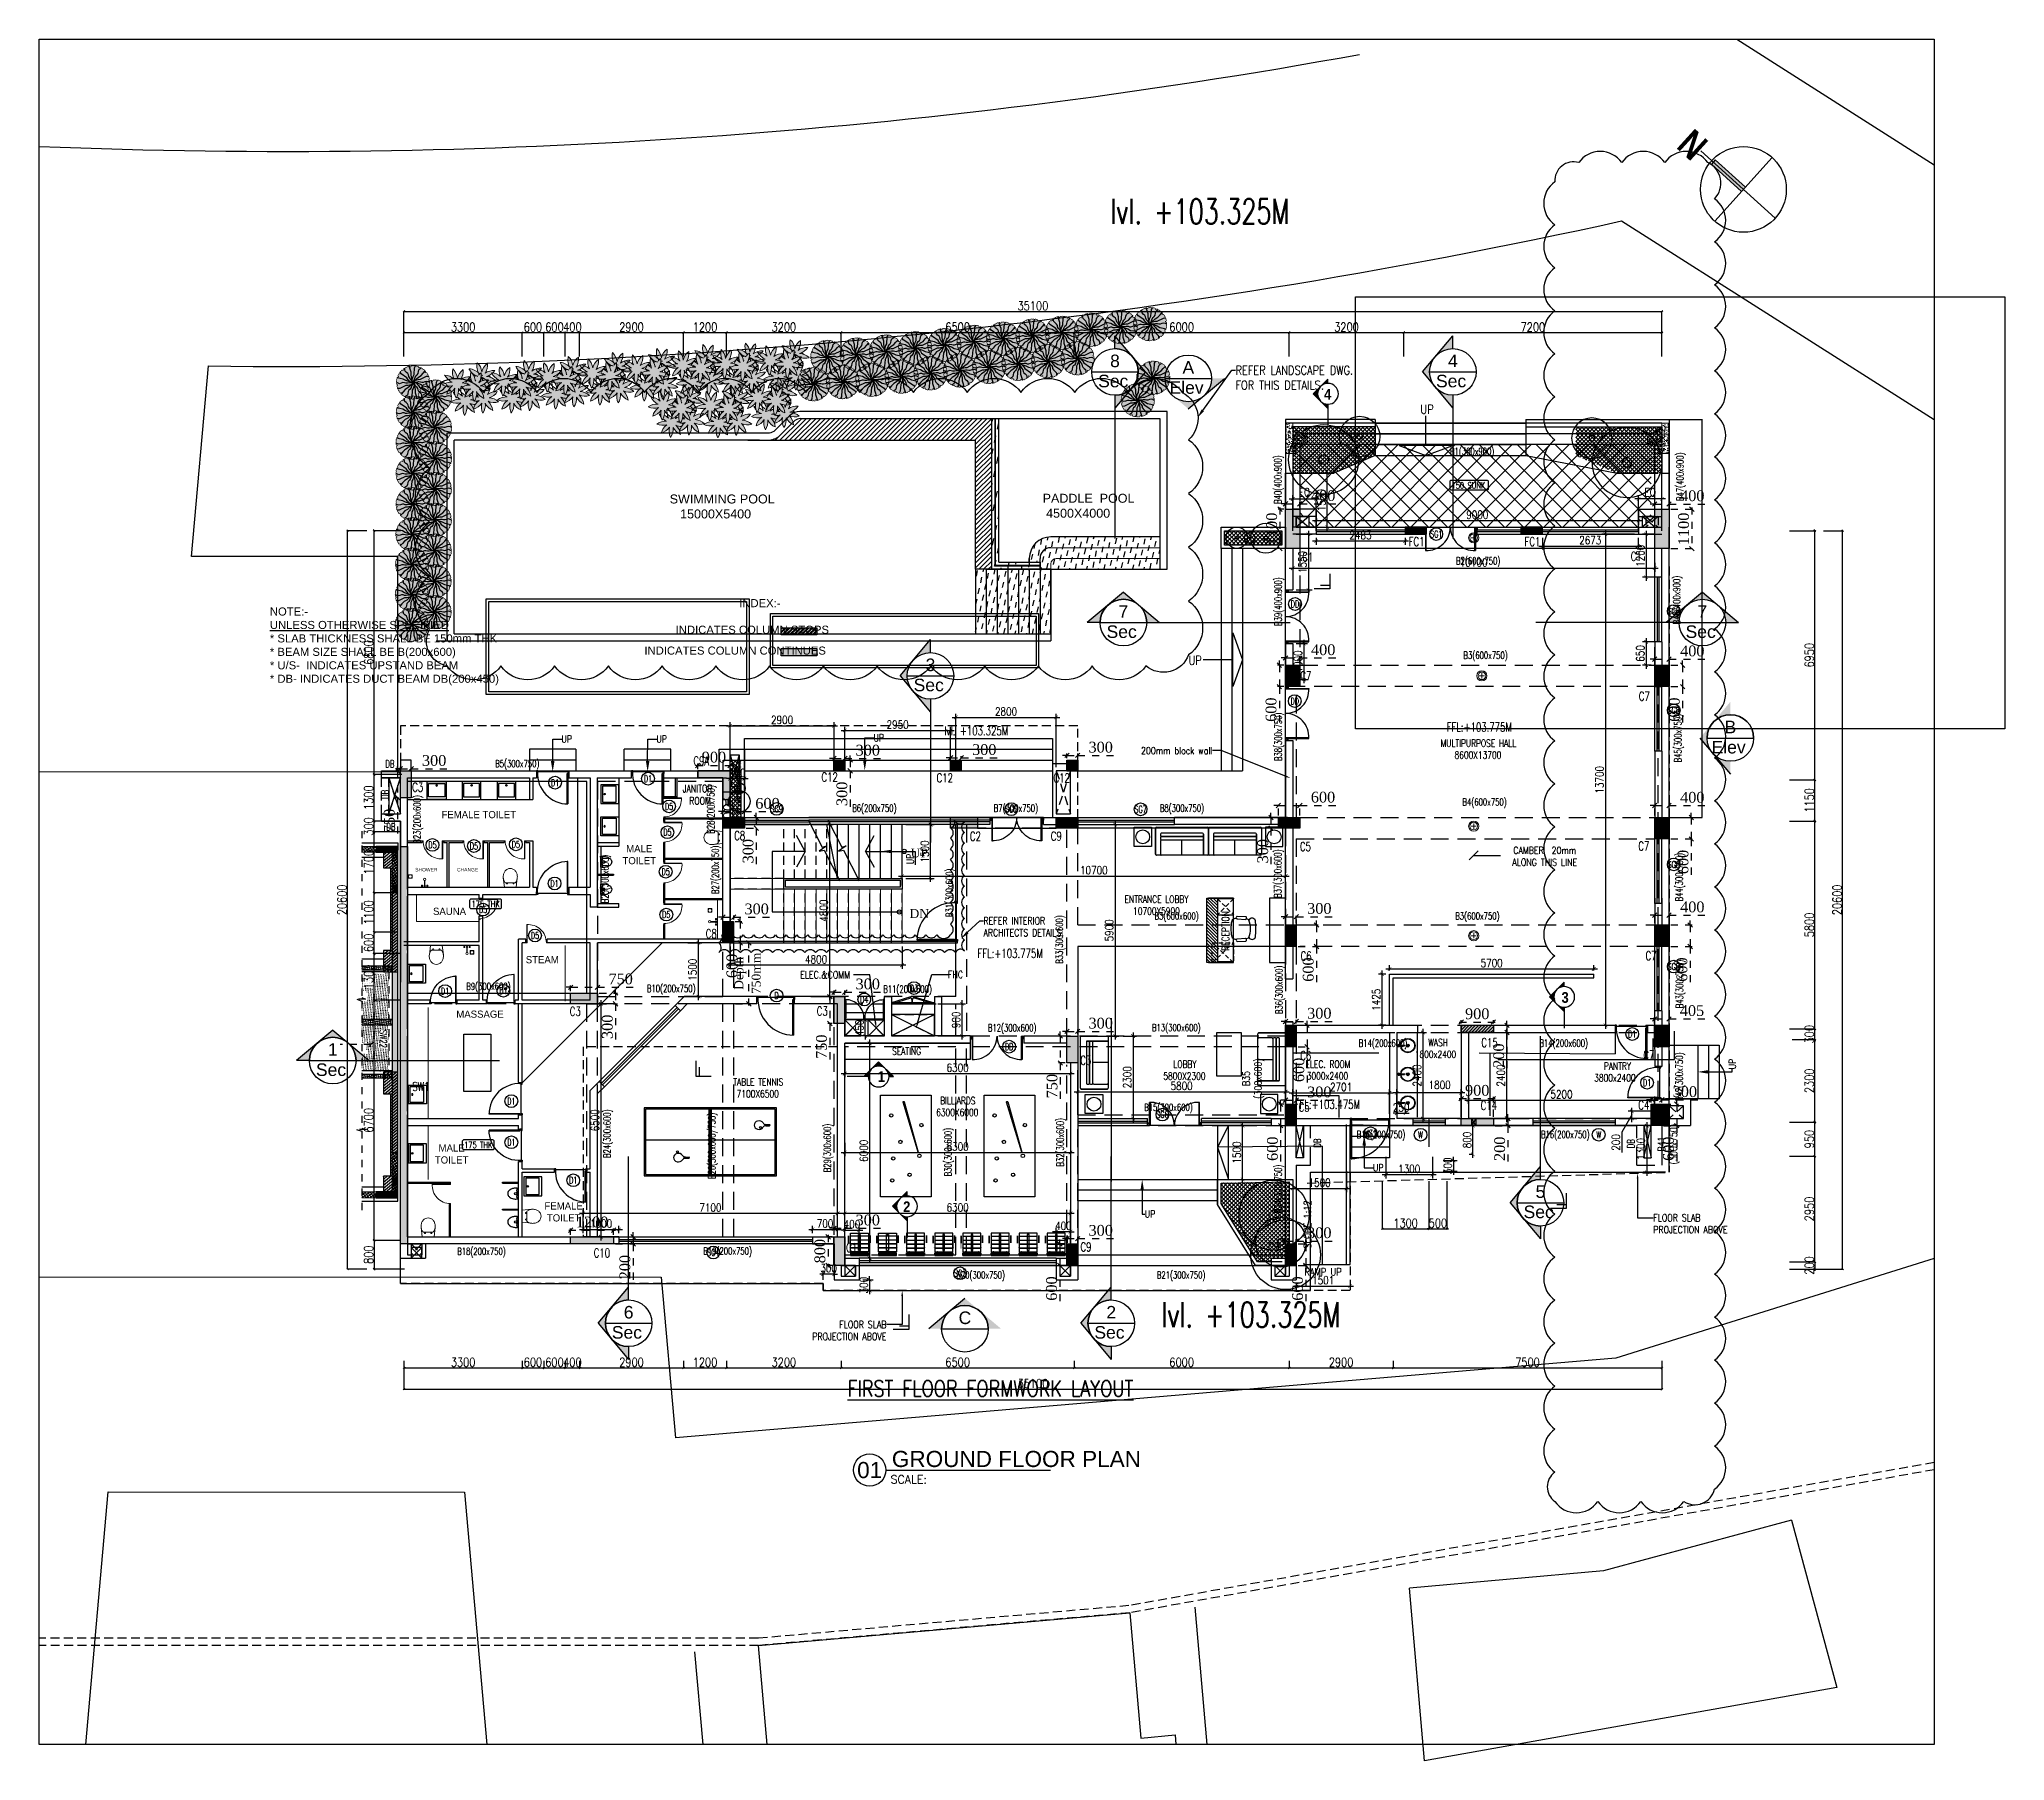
# Model space of a CAD drawing. Extents: x -32840 to 422982, y 280745 to 888746.
# Drawn here: x 68503 to 123344, y 840720 to 888746 of the extents above; entities that cross this region are included whole.
import ezdxf
from ezdxf import colors
from ezdxf.entities.mleader import LeaderData, LeaderLine
from ezdxf.enums import TextEntityAlignment as Align
from ezdxf.math import Vec2, Vec3

# ---------------------------------------------------------------- set-up
doc = ezdxf.new("R2010")
doc.units = 0
doc.header["$LTSCALE"] = 1000
doc.header["$PDMODE"] = 3
for name, pattern in [('ABOVE', [0.4, 0.2, -0.2]), ('ACAD_ISO07W100', [3, 0, -3]), ('BLDG A9 to A3 - GROUND CORE-20190731$0$HIDDEN', [9.525, 6.35, -3.175]), ('CONTINOUS', [0]), ('CONTINU', [0]), ('HIDDEN', [0.375, 0.25, -0.125]), ('HIDDEN2', [0.1875, 0.125, -0.0625]), ('STRICHPUNKTIERT', [8, 5, -1, 1, -1])]:
    doc.linetypes.add(name, pattern=pattern)
doc.layers.get('Defpoints').update_dxf_attribs({"linetype": 'HIDDEN'})
for name, color, linetype, lineweight in [('02_LA-02', 7, 'Continuous', 0), ('08_LA-08', 8, 'ABOVE', 0), ('A08_Wall_Full_BlockWork_MAA', 4, 'Continuous', 30), ('A08_Wall_Partition Wood_MAA', 242, 'Continuous', 5), ('A09_Door Win Vent_MAA', 160, 'Continuous', 5), ('A15_Fixture_MAA', 191, 'Continuous', 5), ('C-STRU-STAIR', 2, 'Continuous', 20), ('I-ANNO-DIMS', 10, 'Continuous', 18), ('I-ANNO-TEXT', 130, 'Continuous', 18), ('P-SAN-FTTINGS', 151, 'Continuous', 9), ('Str- Door', 5, 'Continuous', 9), ('STR-CAMBER', 5, 'Continuous', 0), ('STR-COL', 1, 'Continuous', 0), ('X-SW$0$Xref-Color$0$12.shrubs & ground covers', 254, 'Continuous', 0)]:
    doc.layers.add(name, color=color, linetype=linetype, lineweight=lineweight)
for name, color, linetype in [('A--------NECON--LOGO', 9, 'Continuous'), ('A-band', 6, 'Continuous'), ('a-base(ext)', 2, 'HIDDEN'), ('A-Chejja', 5, 'HIDDEN'), ('a-dim', 3, 'Continuous'), ('A-DOOR', 1, 'Continuous'), ('a-drive(base)', 22, 'Continuous'), ('A-duct', 1, 'Continuous'), ('A-Duct Above', 20, 'HIDDEN2'), ('A-FL-Drop', 3, 'Continuous'), ('A-Glaz', 4, 'Continuous'), ('A-LVL', 31, 'HIDDEN'), ('a-outline', 7, 'Continuous'), ('A-PLINE', 2, 'Continuous'), ('A-PLUM', 11, 'Continuous'), ('A-Rail', 1, 'Continuous'), ('a-ramp', 2, 'Continuous'), ('A-RD', 6, 'Continuous'), ('A-Rev', 31, 'Continuous'), ('A-SEC-DET-ID', 2, 'Continuous'), ('A-Slab above', 4, 'HIDDEN'), ('A-STAIR', 2, 'Continuous'), ('A-Tag LVl', 2, 'Continuous'), ('A-TAG-DW', 2, 'Continuous'), ('A-TEXT', 6, 'Continuous'), ('A-TXT', 6, 'Continuous'), ('A-WALL', 7, 'CONTINOUS'), ('a-win', 1, 'Continuous'), ('BLDG A9 to A3 - GROUND CORE-20190731$0$A-DOOR', 8, 'Continuous'), ('BLDG A9 to A3 - GROUND CORE-20190731$0$A-RSP ELEVATION', 8, 'Continuous'), ('C-STRU-COL-HAT', 253, 'Continuous'), ('COLNO', 6, 'Continuous'), ('column', 10, 'Continuous'), ('DIM1', 7, 'Continuous'), ('DOOR', 8, 'Continuous'), ('FURN', 11, 'Continuous'), ('Glass parttion', 5, 'CONTINOUS'), ('HATCH', 8, 'Continuous'), ('Ra-Typical Floor Profile', 3, 'Continuous'), ('S-BEAM', 2, 'Continuous'), ('S-BEAM NO', 3, 'Continuous'), ('S-COLTEXT', 3, 'Continuous'), ('S-RCWALL', 10, 'Continuous'), ('S-RCWALL HATCH', 165, 'Continuous'), ('sectecxt', 3, 'Continuous'), ('secton', 8, 'Continuous'), ('SLT', 6, 'Continuous'), ('STR-BEAM', 150, 'ABOVE'), ('STR-BEAMS', 6, 'ABOVE'), ('STR-HATCH', 252, 'Continuous'), ('STR-TEXT', 3, 'Continuous'), ('SYS-PL-SLEEVE', 1, 'Continuous'), ('Text', 7, 'Continuous'), ('TIT', 2, 'Continuous'), ('trees', 254, 'Continuous'), ('TXT1', 6, 'Continuous'), ('WALL', 6, 'Continuous')]:
    doc.layers.add(name, color=color, linetype=linetype)
doc.layers.add('A-Dim grid', color=3, linetype='Continuous', transparency=0.5)
doc.layers.add('X-SW$0$Tree-hat', color=254, linetype='Continuous', transparency=0.3)
doc.layers.add('A-FUR', color=33, linetype='Continuous', plot=False, transparency=0.5)
doc.styles.add('Arial', font='arial.ttf')
doc.styles.add('BOLD', font='bold.shx', dxfattribs={"width": 0.8})
doc.styles.add('I_NOTE', font='', dxfattribs={"height": 1.5})
doc.styles.add('Notes', font='arial.ttf', dxfattribs={"height": 3})
doc.styles.add('ROMANS', font='romans.shx', dxfattribs={"width": 0.8})
doc.styles.add('ROMANT', font='romant', dxfattribs={"width": 0.72, "height": 600})
doc.styles.get("Standard").update_dxf_attribs({"font": 'arial.ttf'})
doc.styles.add('STR-1', font='romantic.ttf')
doc.styles.get('I_NOTE').set_extended_font_data('Tekton')
doc.dimstyles.new('A-Dim Grid', dxfattribs={"dimscale": 100, "dimtxt": 2.5, "dimasz": 0.5, "dimexe": 0, "dimexo": 0, "dimgap": 0.3, "dimtad": 1, "dimdec": 0, "dimlfac": -0.01, "dimzin": 3, "dimdsep": 46, "dimtxsty": 'ROMANS', "dimblk": 'OBLIQUE', "dimcen": 5, "dimclrd": 256, "dimclre": 8, "dimclrt": 4, "dimadec": 0, "dimazin": 0, "dimtfac": 1, "dimtdec": 0, "dimtix": 1, "dimtmove": 1, "dimatfit": 3, "dimfxl": 1, "dimfrac": 2, "dimtolj": 1, "dimtzin": 3, "dimlwd": -1, "dimarcsym": 0})
doc.dimstyles.new('dim-1', dxfattribs={"dimscale": 100, "dimtxt": 2.25, "dimasz": 1, "dimexe": 1, "dimexo": 1, "dimgap": 0.5, "dimtad": 1, "dimdec": 0, "dimzin": 3, "dimdsep": 46, "dimtxsty": 'ROMANS', "dimblk": 'ARCHTICK', "dimcen": 0.0625, "dimdle": 1, "dimclrd": 256, "dimclre": 256, "dimclrt": 6, "dimadec": 0, "dimazin": 0, "dimtfac": 1, "dimtdec": 0, "dimtix": 1, "dimtmove": 1, "dimatfit": 3, "dimfxl": 1, "dimfrac": 2, "dimtolj": 1, "dimtzin": 3, "dimarcsym": 0})
doc.dimstyles.new('STR -300', dxfattribs={"dimscale": 0, "dimtxt": 300, "dimasz": 125, "dimexe": 50, "dimexo": 50, "dimgap": 75, "dimtad": 1, "dimdec": 0, "dimrnd": 5, "dimdsep": 46, "dimtxsty": 'STR-1', "dimblk": 'OBLIQUE', "dimcen": 10, "dimdle": 50, "dimclrd": 30, "dimclre": 30, "dimclrt": 3, "dimadec": 0, "dimazin": 0, "dimtfac": 1, "dimtdec": 0, "dimtmove": 0, "dimatfit": 0, "dimldrblk": 'OBLIQUE', "dimfxl": 1, "dimtolj": 1, "dimtzin": 0, "dimarcsym": 0})
pattern_1 = [(39.962, (58.874, 2126.21), (-40.14247, 47.9044), [])]
pattern_2 = [(351.40183, (58.874, 2126.21), (3.73759, 24.71903), [12.5, -37.5]), (81.40183, (64.12, 2119.097), (-24.71903, 3.73759), [12.5, -37.5])]
pattern_3 = [(34.90346, (58.874, 2126.21), (-35.7622, 51.25733), []), (124.90346, (58.874, 2126.21), (-51.25733, -35.7622), [])]
pattern_4 = [(354.9479, (58.874, 2126.21), (4.12786, 46.6929), [0, -46.875])]
pattern_5 = [(77.5527096, (-7519874.57, -730825.77), (-118.8989586, 186.255638), [156.25, -156.25])]

msp = doc.modelspace()

# ---------------------------------------------------------------- texts
at = {"layer": 'A-LVL', "style": 'ROMANS', "width": 0.7}
for s, height, p in [('lvl. +103.325M', 700, (98391.1, 883593.5, 0)), ('lvl. +103.325M', 250, (93754.6, 869327.8)), ('FFL:+103.775M ', 250, (107772.5, 869432.7)), ('FFL:+103.775M ', 250, (94680, 863118.1)), ('FFL:+103.475M ', 250, (103533.8, 858905.3)), ('lvl. +103.325M', 700, (99814.6, 852813.9, 0))]:
    msp.add_text(s, height=height, dxfattribs=at).set_placement(p)
at = {"layer": 'A-RD', "style": 'BOLD', "width": 0.85}
msp.add_text('N', height=748.7, rotation=317.76755, dxfattribs=at).set_placement((114155.2, 885733.5, 0))
at = {"layer": 'A-TEXT', "style": 'ROMANS', "width": 0.85}
msp.add_text('SLOPE 1:12', height=200, rotation=90, dxfattribs=at).set_placement((103990.2, 855680.5, 0), align=Align.CENTER)
msp.add_text('RAMP UP', height=200, dxfattribs=at).set_placement((104324.2, 854257.3, 0), align=Align.CENTER)
at = {"layer": 'A-TXT', "insert": (107041.3, 878549.6, 0), "char_height": 250, "attachment_point": 1, "style": 'ROMANS'}
msp.add_mtext_dynamic_manual_height_columns('UP', width=5545.234, gutter_width=244437.1, heights=[0], dxfattribs=at)
at = {"layer": 'A-TXT', "insert": (100569.3, 871295.4, 0), "char_height": 250, "attachment_point": 7, "rotation": 360, "style": 'ROMANS'}
msp.add_mtext_dynamic_manual_height_columns('UP', width=5545.234, gutter_width=244437.1, heights=[0], dxfattribs=at)
at = {"layer": 'I-ANNO-TEXT', "ltscale": 0.25, "attachment_point": 5, "style": 'I_NOTE'}
for s, insert, char_height in [('FEMALE TOILET', (80765.5, 867114.3, 0), 200), ('MALE \\PTOILET', (85243, 865996.1, 0), 200), ('SHOWER', (79301.9, 865578.4), 100), ('CHANGE', (80452.8, 865578.4), 100), ('SAUNA ', (79949.2, 864415.4), 200), ('STEAM', (82537.5, 863066.5, 0), 200), ('MASSAGE ', (80800.2, 861546.8), 200), ('MALE \\PTOILET', (80007.7, 857645.7, 0), 200), ('FEMALE \\PTOILET', (83133.7, 856029.4, 0), 200)]:
    msp.add_mtext(s, dxfattribs=dict(at, insert=insert, char_height=char_height))

# ---------------------------------------------------------------- blocks, each defined once
blk = doc.blocks.new('_Oblique')
at = {"color": 0, "linetype": 'ByBlock', "lineweight": -2}
blk.add_line((-0.5, -0.5), (0.5, 0.5), dxfattribs=at)
at = {"color": 0, "linetype": 'ByBlock'}
blk.add_line((-0.5, -0.5), (0.5, 0.5), dxfattribs=at)
blk = doc.blocks.new('*D1148')
at = {"layer": 'Defpoints', "color": 0, "transparency": 16777216}
for p in [(86111, 876974), (86636, 876974), (86211, 875274)]:
    blk.add_point(p, dxfattribs=at)
at = {"layer": 'STR-BEAMS', "color": 30, "lineweight": -2, "transparency": 16777216}
for p, q in [((86161, 876974), (86686, 876974)), ((86636, 875224), (86636, 877024)), ((86261, 875274), (86686, 875274))]:
    blk.add_line(p, q, dxfattribs=at)
at = {"layer": 'STR-BEAMS', "color": 30, "lineweight": -2, "transparency": 16777216, "xscale": 125, "yscale": 125, "zscale": 125}
for p, rotation in [((86636, 876974), 90), ((86636, 875274), 270)]:
    blk.add_blockref('_Oblique', p, dxfattribs=dict(at, rotation=rotation))
at = {"layer": 'STR-BEAMS', "color": 3, "transparency": 16777216, "char_height": 250, "attachment_point": 5, "rotation": 90, "style": 'STR-1'}
for s, insert in [('\\A1;Depth ', (86395, 876124)), ('\\A1;750mm', (86841, 876124))]:
    blk.add_mtext(s, dxfattribs=dict(at, insert=insert))
blk = doc.blocks.new('A$C0C5E7853')
at = {"layer": 'secton', "linetype": 'CONTINU', "ltscale": 240}
for points in [[(281, 842), (0, 562), (281, 281, -0.198912), (165, 562, -0.198912)], [(281, 842, -0.198912), (562, 959), (562, 1123)], [(562, 165, -0.198912), (281, 281), (562, 0)]]:
    blk.add_hatch(color=8, dxfattribs=at).paths.add_polyline_path(points)
at = {"layer": 'secton', "color": 2}
blk.add_line((562, 959, 0), (562, 1760, 0), dxfattribs=at)
at = {"layer": 'secton', "color": 2, "linetype": 'Continuous'}
for p, q in [((562, 1123, 0), (0, 562, 0)), ((562, 0, 0), (0, 562, 0)), ((562, 165, 0), (562, 0, 0))]:
    blk.add_line(p, q, dxfattribs=at)
at = {"layer": 'secton', "color": 2}
blk.add_circle((562, 562, 0), 397, dxfattribs=at)
blk = doc.blocks.new('*D1149')
at = {"layer": 'Defpoints', "color": 0, "transparency": 16777216}
for p in [(111911, 889074), (112311, 889218), (112311, 889074)]:
    blk.add_point(p, dxfattribs=at)
at = {"layer": 'STR-BEAMS', "color": 30, "lineweight": -2, "transparency": 16777216}
for p, q in [((111911, 889218), (111786, 889218)), ((111911, 889124), (111911, 889268)), ((111911, 889218), (112311, 889218)), ((112311, 889124), (112311, 889268)), ((112311, 889218), (113360, 889218))]:
    blk.add_line(p, q, dxfattribs=at)
at = {"layer": 'STR-BEAMS', "color": 30, "lineweight": -2, "transparency": 16777216, "xscale": 125, "yscale": 125, "zscale": 125}
blk.add_blockref('_Oblique', (111911, 889218), dxfattribs=at)
at = {"layer": 'STR-BEAMS', "color": 30, "lineweight": -2, "transparency": 16777216, "xscale": 125, "yscale": 125, "zscale": 125, "rotation": 180}
blk.add_blockref('_Oblique', (112311, 889218), dxfattribs=at)
at = {"layer": 'STR-BEAMS', "color": 3, "transparency": 16777216, "insert": (112960, 889446), "char_height": 300, "attachment_point": 5, "style": 'STR-1'}
blk.add_mtext('\\A1;400', dxfattribs=at)
blk = doc.blocks.new('*D1150')
at = {"layer": 'Defpoints', "color": 0, "transparency": 16777216}
for p in [(112311, 889074), (112311, 887974), (112948, 887974)]:
    blk.add_point(p, dxfattribs=at)
at = {"layer": 'STR-BEAMS', "color": 30, "lineweight": -2, "transparency": 16777216}
for p, q in [((112361, 889074), (112998, 889074)), ((112948, 889124), (112948, 887924)), ((112361, 887974), (112998, 887974))]:
    blk.add_line(p, q, dxfattribs=at)
at = {"layer": 'STR-BEAMS', "color": 30, "lineweight": -2, "transparency": 16777216, "xscale": 125, "yscale": 125, "zscale": 125}
for p, rotation in [((112948, 889074), 90), ((112948, 887974), 270)]:
    blk.add_blockref('_Oblique', p, dxfattribs=dict(at, rotation=rotation))
at = {"layer": 'STR-BEAMS', "color": 3, "transparency": 16777216, "insert": (112719, 888524), "char_height": 300, "attachment_point": 5, "rotation": 90, "style": 'STR-1'}
blk.add_mtext('\\A1;1100', dxfattribs=at)
blk = doc.blocks.new('*D1151')
at = {"layer": 'Defpoints', "color": 0, "transparency": 16777216}
for p in [(111911, 884724), (112311, 884888), (112311, 884724)]:
    blk.add_point(p, dxfattribs=at)
at = {"layer": 'STR-BEAMS', "color": 30, "lineweight": -2, "transparency": 16777216}
for p, q in [((111911, 884888), (111786, 884888)), ((111911, 884774), (111911, 884938)), ((111911, 884888), (112311, 884888)), ((112311, 884774), (112311, 884938)), ((112311, 884888), (113360, 884888))]:
    blk.add_line(p, q, dxfattribs=at)
at = {"layer": 'STR-BEAMS', "color": 30, "lineweight": -2, "transparency": 16777216, "xscale": 125, "yscale": 125, "zscale": 125}
blk.add_blockref('_Oblique', (111911, 884888), dxfattribs=at)
at = {"layer": 'STR-BEAMS', "color": 30, "lineweight": -2, "transparency": 16777216, "xscale": 125, "yscale": 125, "zscale": 125, "rotation": 180}
blk.add_blockref('_Oblique', (112311, 884888), dxfattribs=at)
at = {"layer": 'STR-BEAMS', "color": 3, "transparency": 16777216, "insert": (112960, 885117), "char_height": 300, "attachment_point": 5, "style": 'STR-1'}
blk.add_mtext('\\A1;400', dxfattribs=at)
blk = doc.blocks.new('*D1152')
at = {"layer": 'Defpoints', "color": 0, "transparency": 16777216}
for p in [(112311, 884724), (112311, 884124), (112689, 884124)]:
    blk.add_point(p, dxfattribs=at)
at = {"layer": 'STR-BEAMS', "color": 30, "lineweight": -2, "transparency": 16777216}
for p, q in [((112361, 884724), (112739, 884724)), ((112689, 884724), (112689, 884849)), ((112689, 884724), (112689, 884124)), ((112361, 884124), (112739, 884124)), ((112689, 884124), (112689, 883085))]:
    blk.add_line(p, q, dxfattribs=at)
at = {"layer": 'STR-BEAMS', "color": 30, "lineweight": -2, "transparency": 16777216, "xscale": 125, "yscale": 125, "zscale": 125}
for p, rotation in [((112689, 884724), 270), ((112689, 884124), 90)]:
    blk.add_blockref('_Oblique', p, dxfattribs=dict(at, rotation=rotation))
at = {"layer": 'STR-BEAMS', "color": 3, "transparency": 16777216, "insert": (112459, 883480), "char_height": 300, "attachment_point": 5, "rotation": 90, "style": 'STR-1'}
blk.add_mtext('\\A1;600', dxfattribs=at)
blk = doc.blocks.new('*D1153')
at = {"layer": 'Defpoints', "color": 0, "transparency": 16777216}
for p in [(112311, 880805), (111911, 880474), (112311, 880474)]:
    blk.add_point(p, dxfattribs=at)
at = {"layer": 'STR-BEAMS', "color": 30, "lineweight": -2, "transparency": 16777216}
for p, q in [((111911, 880805), (111786, 880805)), ((111911, 880524), (111911, 880855)), ((111911, 880805), (112311, 880805)), ((112311, 880524), (112311, 880855)), ((112311, 880805), (113360, 880805))]:
    blk.add_line(p, q, dxfattribs=at)
at = {"layer": 'STR-BEAMS', "color": 30, "lineweight": -2, "transparency": 16777216, "xscale": 125, "yscale": 125, "zscale": 125}
blk.add_blockref('_Oblique', (111911, 880805), dxfattribs=at)
at = {"layer": 'STR-BEAMS', "color": 30, "lineweight": -2, "transparency": 16777216, "xscale": 125, "yscale": 125, "zscale": 125, "rotation": 180}
blk.add_blockref('_Oblique', (112311, 880805), dxfattribs=at)
at = {"layer": 'STR-BEAMS', "color": 3, "transparency": 16777216, "insert": (112960, 881033), "char_height": 300, "attachment_point": 5, "style": 'STR-1'}
blk.add_mtext('\\A1;400', dxfattribs=at)
blk = doc.blocks.new('*D1154')
at = {"layer": 'Defpoints', "color": 0, "transparency": 16777216}
for p in [(112311, 880474), (112311, 879874), (112933, 879874)]:
    blk.add_point(p, dxfattribs=at)
at = {"layer": 'STR-BEAMS', "color": 30, "lineweight": -2, "transparency": 16777216}
for p, q in [((112361, 880474), (112983, 880474)), ((112933, 880474), (112933, 880599)), ((112933, 880474), (112933, 879874)), ((112361, 879874), (112983, 879874)), ((112933, 879874), (112933, 878835))]:
    blk.add_line(p, q, dxfattribs=at)
at = {"layer": 'STR-BEAMS', "color": 30, "lineweight": -2, "transparency": 16777216, "xscale": 125, "yscale": 125, "zscale": 125}
for p, rotation in [((112933, 880474), 270), ((112933, 879874), 90)]:
    blk.add_blockref('_Oblique', p, dxfattribs=dict(at, rotation=rotation))
at = {"layer": 'STR-BEAMS', "color": 3, "transparency": 16777216, "insert": (112703, 879230), "char_height": 300, "attachment_point": 5, "rotation": 90, "style": 'STR-1'}
blk.add_mtext('\\A1;600', dxfattribs=at)
blk = doc.blocks.new('*D1155')
at = {"layer": 'Defpoints', "color": 0, "transparency": 16777216}
for p in [(111911, 877474), (112311, 877747), (112311, 877474)]:
    blk.add_point(p, dxfattribs=at)
at = {"layer": 'STR-BEAMS', "color": 30, "lineweight": -2, "transparency": 16777216}
for p, q in [((111911, 877747), (111786, 877747)), ((111911, 877524), (111911, 877797)), ((111911, 877747), (112311, 877747)), ((112311, 877524), (112311, 877797)), ((112311, 877747), (113360, 877747))]:
    blk.add_line(p, q, dxfattribs=at)
at = {"layer": 'STR-BEAMS', "color": 30, "lineweight": -2, "transparency": 16777216, "xscale": 125, "yscale": 125, "zscale": 125}
blk.add_blockref('_Oblique', (111911, 877747), dxfattribs=at)
at = {"layer": 'STR-BEAMS', "color": 30, "lineweight": -2, "transparency": 16777216, "xscale": 125, "yscale": 125, "zscale": 125, "rotation": 180}
blk.add_blockref('_Oblique', (112311, 877747), dxfattribs=at)
at = {"layer": 'STR-BEAMS', "color": 3, "transparency": 16777216, "insert": (112960, 877975), "char_height": 300, "attachment_point": 5, "style": 'STR-1'}
blk.add_mtext('\\A1;400', dxfattribs=at)
blk = doc.blocks.new('*D1156')
at = {"layer": 'Defpoints', "color": 0, "transparency": 16777216}
for p in [(112311, 877474), (112311, 876874), (112902, 876874)]:
    blk.add_point(p, dxfattribs=at)
at = {"layer": 'STR-BEAMS', "color": 30, "lineweight": -2, "transparency": 16777216}
for p, q in [((112361, 877474), (112952, 877474)), ((112902, 877474), (112902, 877599)), ((112902, 877474), (112902, 876874)), ((112361, 876874), (112952, 876874)), ((112902, 876874), (112902, 875835))]:
    blk.add_line(p, q, dxfattribs=at)
at = {"layer": 'STR-BEAMS', "color": 30, "lineweight": -2, "transparency": 16777216, "xscale": 125, "yscale": 125, "zscale": 125}
for p, rotation in [((112902, 877474), 270), ((112902, 876874), 90)]:
    blk.add_blockref('_Oblique', p, dxfattribs=dict(at, rotation=rotation))
at = {"layer": 'STR-BEAMS', "color": 3, "transparency": 16777216, "insert": (112672, 876229), "char_height": 300, "attachment_point": 5, "rotation": 90, "style": 'STR-1'}
blk.add_mtext('\\A1;600', dxfattribs=at)
blk = doc.blocks.new('*D1157')
at = {"layer": 'Defpoints', "color": 0, "transparency": 16777216}
for p in [(112311, 874852), (111908, 874674), (112311, 874674)]:
    blk.add_point(p, dxfattribs=at)
at = {"layer": 'STR-BEAMS', "color": 30, "lineweight": -2, "transparency": 16777216}
for p, q in [((111908, 874852), (111783, 874852)), ((111908, 874724), (111908, 874902)), ((111908, 874852), (112311, 874852)), ((112311, 874724), (112311, 874902)), ((112311, 874852), (113343, 874852))]:
    blk.add_line(p, q, dxfattribs=at)
at = {"layer": 'STR-BEAMS', "color": 30, "lineweight": -2, "transparency": 16777216, "xscale": 125, "yscale": 125, "zscale": 125}
blk.add_blockref('_Oblique', (111908, 874852), dxfattribs=at)
at = {"layer": 'STR-BEAMS', "color": 30, "lineweight": -2, "transparency": 16777216, "xscale": 125, "yscale": 125, "zscale": 125, "rotation": 180}
blk.add_blockref('_Oblique', (112311, 874852), dxfattribs=at)
at = {"layer": 'STR-BEAMS', "color": 3, "transparency": 16777216, "insert": (112952, 875083), "char_height": 300, "attachment_point": 5, "style": 'STR-1'}
blk.add_mtext('\\A1;405', dxfattribs=at)
blk = doc.blocks.new('*D1158')
at = {"layer": 'Defpoints', "color": 0, "transparency": 16777216}
for p in [(112111, 872593), (111811, 872474), (112111, 872474)]:
    blk.add_point(p, dxfattribs=at)
at = {"layer": 'STR-BEAMS', "color": 30, "lineweight": -2, "transparency": 16777216}
for p, q in [((111811, 872593), (111686, 872593)), ((111811, 872524), (111811, 872643)), ((111811, 872593), (112111, 872593)), ((112111, 872524), (112111, 872643)), ((112111, 872593), (113146, 872593))]:
    blk.add_line(p, q, dxfattribs=at)
at = {"layer": 'STR-BEAMS', "color": 30, "lineweight": -2, "transparency": 16777216, "xscale": 125, "yscale": 125, "zscale": 125}
blk.add_blockref('_Oblique', (111811, 872593), dxfattribs=at)
at = {"layer": 'STR-BEAMS', "color": 30, "lineweight": -2, "transparency": 16777216, "xscale": 125, "yscale": 125, "zscale": 125, "rotation": 180}
blk.add_blockref('_Oblique', (112111, 872593), dxfattribs=at)
at = {"layer": 'STR-BEAMS', "color": 3, "transparency": 16777216, "insert": (112753, 872821), "char_height": 300, "attachment_point": 5, "style": 'STR-1'}
blk.add_mtext('\\A1;300', dxfattribs=at)
blk = doc.blocks.new('*D1159')
at = {"layer": 'Defpoints', "color": 0, "transparency": 16777216}
for p in [(112111, 872474), (112111, 871874), (112525, 871874)]:
    blk.add_point(p, dxfattribs=at)
at = {"layer": 'STR-BEAMS', "color": 30, "lineweight": -2, "transparency": 16777216}
for p, q in [((112525, 872474), (112525, 872599)), ((112161, 872474), (112575, 872474)), ((112525, 872474), (112525, 871874)), ((112161, 871874), (112575, 871874)), ((112525, 871874), (112525, 870835))]:
    blk.add_line(p, q, dxfattribs=at)
at = {"layer": 'STR-BEAMS', "color": 30, "lineweight": -2, "transparency": 16777216, "xscale": 125, "yscale": 125, "zscale": 125}
for p, rotation in [((112525, 872474), 270), ((112525, 871874), 90)]:
    blk.add_blockref('_Oblique', p, dxfattribs=dict(at, rotation=rotation))
at = {"layer": 'STR-BEAMS', "color": 3, "transparency": 16777216, "insert": (112296, 871230), "char_height": 300, "attachment_point": 5, "rotation": 90, "style": 'STR-1'}
blk.add_mtext('\\A1;600', dxfattribs=at)
blk = doc.blocks.new('*D1160')
at = {"layer": 'Defpoints', "color": 0, "transparency": 16777216}
for p in [(107409, 872628), (106509, 872074), (107409, 872074)]:
    blk.add_point(p, dxfattribs=at)
at = {"layer": 'STR-BEAMS', "color": 30, "lineweight": -2, "transparency": 16777216}
for p, q in [((106459, 872628), (107459, 872628)), ((106509, 872124), (106509, 872678)), ((107409, 872124), (107409, 872678))]:
    blk.add_line(p, q, dxfattribs=at)
at = {"layer": 'STR-BEAMS', "color": 30, "lineweight": -2, "transparency": 16777216, "xscale": 125, "yscale": 125, "zscale": 125, "rotation": 180}
blk.add_blockref('_Oblique', (106509, 872628), dxfattribs=at)
at = {"layer": 'STR-BEAMS', "color": 30, "lineweight": -2, "transparency": 16777216, "xscale": 125, "yscale": 125, "zscale": 125}
blk.add_blockref('_Oblique', (107409, 872628), dxfattribs=at)
at = {"layer": 'STR-BEAMS', "color": 3, "transparency": 16777216, "insert": (106959, 872858), "char_height": 300, "attachment_point": 5, "style": 'STR-1'}
blk.add_mtext('\\A1;900', dxfattribs=at)
blk = doc.blocks.new('*D1161')
at = {"layer": 'Defpoints', "color": 0, "transparency": 16777216}
for p in [(107409, 872074), (107409, 871874), (107815, 871874)]:
    blk.add_point(p, dxfattribs=at)
at = {"layer": 'STR-BEAMS', "color": 30, "lineweight": -2, "transparency": 16777216}
for p, q in [((107459, 872074), (107865, 872074)), ((107815, 872074), (107815, 872199)), ((107815, 872074), (107815, 871874)), ((107459, 871874), (107865, 871874)), ((107815, 871874), (107815, 870833))]:
    blk.add_line(p, q, dxfattribs=at)
at = {"layer": 'STR-BEAMS', "color": 30, "lineweight": -2, "transparency": 16777216, "xscale": 125, "yscale": 125, "zscale": 125}
for p, rotation in [((107815, 872074), 270), ((107815, 871874), 90)]:
    blk.add_blockref('_Oblique', p, dxfattribs=dict(at, rotation=rotation))
at = {"layer": 'STR-BEAMS', "color": 3, "transparency": 16777216, "insert": (107587, 871229), "char_height": 300, "attachment_point": 5, "rotation": 90, "style": 'STR-1'}
blk.add_mtext('\\A1;200', dxfattribs=at)
blk = doc.blocks.new('*D1162')
at = {"layer": 'Defpoints', "color": 0, "transparency": 16777216}
for p in [(107409, 874764), (106509, 874674), (107409, 874674)]:
    blk.add_point(p, dxfattribs=at)
at = {"layer": 'STR-BEAMS', "color": 30, "lineweight": -2, "transparency": 16777216}
for p, q in [((106459, 874764), (107459, 874764)), ((106509, 874724), (106509, 874814)), ((107409, 874724), (107409, 874814))]:
    blk.add_line(p, q, dxfattribs=at)
at = {"layer": 'STR-BEAMS', "color": 30, "lineweight": -2, "transparency": 16777216, "xscale": 125, "yscale": 125, "zscale": 125, "rotation": 180}
blk.add_blockref('_Oblique', (106509, 874764), dxfattribs=at)
at = {"layer": 'STR-BEAMS', "color": 30, "lineweight": -2, "transparency": 16777216, "xscale": 125, "yscale": 125, "zscale": 125}
blk.add_blockref('_Oblique', (107409, 874764), dxfattribs=at)
at = {"layer": 'STR-BEAMS', "color": 3, "transparency": 16777216, "insert": (106959, 874994), "char_height": 300, "attachment_point": 5, "style": 'STR-1'}
blk.add_mtext('\\A1;900', dxfattribs=at)
blk = doc.blocks.new('*D1163')
at = {"layer": 'Defpoints', "color": 0, "transparency": 16777216}
for p in [(107409, 874674), (107409, 874474), (107788, 874474)]:
    blk.add_point(p, dxfattribs=at)
at = {"layer": 'STR-BEAMS', "color": 30, "lineweight": -2, "transparency": 16777216}
for p, q in [((107788, 874674), (107788, 874799)), ((107459, 874674), (107838, 874674)), ((107459, 874474), (107838, 874474)), ((107788, 874674), (107788, 874474)), ((107788, 874474), (107788, 873433))]:
    blk.add_line(p, q, dxfattribs=at)
at = {"layer": 'STR-BEAMS', "color": 30, "lineweight": -2, "transparency": 16777216, "xscale": 125, "yscale": 125, "zscale": 125}
for p, rotation in [((107788, 874674), 270), ((107788, 874474), 90)]:
    blk.add_blockref('_Oblique', p, dxfattribs=dict(at, rotation=rotation))
at = {"layer": 'STR-BEAMS', "color": 3, "transparency": 16777216, "insert": (107560, 873829), "char_height": 300, "attachment_point": 5, "rotation": 90, "style": 'STR-1'}
blk.add_mtext('\\A1;200', dxfattribs=at)
blk = doc.blocks.new('*D1164')
at = {"layer": 'Defpoints', "color": 0, "transparency": 16777216}
for p in [(101611, 889074), (102011, 889222), (102011, 889074)]:
    blk.add_point(p, dxfattribs=at)
at = {"layer": 'STR-BEAMS', "color": 30, "lineweight": -2, "transparency": 16777216}
for p, q in [((101611, 889222), (101486, 889222)), ((101611, 889124), (101611, 889272)), ((101611, 889222), (102011, 889222)), ((102011, 889124), (102011, 889272)), ((102011, 889222), (103060, 889222))]:
    blk.add_line(p, q, dxfattribs=at)
at = {"layer": 'STR-BEAMS', "color": 30, "lineweight": -2, "transparency": 16777216, "xscale": 125, "yscale": 125, "zscale": 125}
blk.add_blockref('_Oblique', (101611, 889222), dxfattribs=at)
at = {"layer": 'STR-BEAMS', "color": 30, "lineweight": -2, "transparency": 16777216, "xscale": 125, "yscale": 125, "zscale": 125, "rotation": 180}
blk.add_blockref('_Oblique', (102011, 889222), dxfattribs=at)
at = {"layer": 'STR-BEAMS', "color": 3, "transparency": 16777216, "insert": (102660, 889450), "char_height": 300, "attachment_point": 5, "style": 'STR-1'}
blk.add_mtext('\\A1;400', dxfattribs=at)
blk = doc.blocks.new('*D1165')
at = {"layer": 'Defpoints', "color": 0, "transparency": 16777216}
for p in [(101611, 889074), (101453, 887974), (101611, 887974)]:
    blk.add_point(p, dxfattribs=at)
at = {"layer": 'STR-BEAMS', "color": 30, "lineweight": -2, "transparency": 16777216}
for p, q in [((101561, 889074), (101403, 889074)), ((101453, 889124), (101453, 887924)), ((101561, 887974), (101403, 887974))]:
    blk.add_line(p, q, dxfattribs=at)
at = {"layer": 'STR-BEAMS', "color": 30, "lineweight": -2, "transparency": 16777216, "xscale": 125, "yscale": 125, "zscale": 125}
for p, rotation in [((101453, 889074), 90), ((101453, 887974), 270)]:
    blk.add_blockref('_Oblique', p, dxfattribs=dict(at, rotation=rotation))
at = {"layer": 'STR-BEAMS', "color": 3, "transparency": 16777216, "insert": (101225, 888524), "char_height": 300, "attachment_point": 5, "rotation": 90, "style": 'STR-1'}
blk.add_mtext('\\A1;1100', dxfattribs=at)
blk = doc.blocks.new('*D1166')
at = {"layer": 'Defpoints', "color": 0, "transparency": 16777216}
for p in [(101611, 884724), (102011, 884923), (102011, 884724)]:
    blk.add_point(p, dxfattribs=at)
at = {"layer": 'STR-BEAMS', "color": 30, "lineweight": -2, "transparency": 16777216}
for p, q in [((101611, 884923), (101486, 884923)), ((101611, 884774), (101611, 884973)), ((101611, 884923), (102011, 884923)), ((102011, 884774), (102011, 884973)), ((102011, 884923), (103060, 884923))]:
    blk.add_line(p, q, dxfattribs=at)
at = {"layer": 'STR-BEAMS', "color": 30, "lineweight": -2, "transparency": 16777216, "xscale": 125, "yscale": 125, "zscale": 125}
blk.add_blockref('_Oblique', (101611, 884923), dxfattribs=at)
at = {"layer": 'STR-BEAMS', "color": 30, "lineweight": -2, "transparency": 16777216, "xscale": 125, "yscale": 125, "zscale": 125, "rotation": 180}
blk.add_blockref('_Oblique', (102011, 884923), dxfattribs=at)
at = {"layer": 'STR-BEAMS', "color": 3, "transparency": 16777216, "insert": (102661, 885151), "char_height": 300, "attachment_point": 5, "style": 'STR-1'}
blk.add_mtext('\\A1;400', dxfattribs=at)
blk = doc.blocks.new('*D1167')
at = {"layer": 'Defpoints', "color": 0, "transparency": 16777216}
for p in [(101611, 884724), (101437, 884124), (101611, 884124)]:
    blk.add_point(p, dxfattribs=at)
at = {"layer": 'STR-BEAMS', "color": 30, "lineweight": -2, "transparency": 16777216}
for p, q in [((101561, 884724), (101387, 884724)), ((101437, 884724), (101437, 884849)), ((101437, 884724), (101437, 884124)), ((101561, 884124), (101387, 884124)), ((101437, 884124), (101437, 883085))]:
    blk.add_line(p, q, dxfattribs=at)
at = {"layer": 'STR-BEAMS', "color": 30, "lineweight": -2, "transparency": 16777216, "xscale": 125, "yscale": 125, "zscale": 125}
for p, rotation in [((101437, 884724), 270), ((101437, 884124), 90)]:
    blk.add_blockref('_Oblique', p, dxfattribs=dict(at, rotation=rotation))
at = {"layer": 'STR-BEAMS', "color": 3, "transparency": 16777216, "insert": (101207, 883480), "char_height": 300, "attachment_point": 5, "rotation": 90, "style": 'STR-1'}
blk.add_mtext('\\A1;600', dxfattribs=at)
blk = doc.blocks.new('*D1168')
at = {"layer": 'Defpoints', "color": 0, "transparency": 16777216}
for p in [(102011, 880808), (101411, 880474), (102011, 880474)]:
    blk.add_point(p, dxfattribs=at)
at = {"layer": 'STR-BEAMS', "color": 30, "lineweight": -2, "transparency": 16777216}
for p, q in [((101411, 880808), (101286, 880808)), ((101411, 880524), (101411, 880858)), ((101411, 880808), (102011, 880808)), ((102011, 880524), (102011, 880858)), ((102011, 880808), (103050, 880808))]:
    blk.add_line(p, q, dxfattribs=at)
at = {"layer": 'STR-BEAMS', "color": 30, "lineweight": -2, "transparency": 16777216, "xscale": 125, "yscale": 125, "zscale": 125}
blk.add_blockref('_Oblique', (101411, 880808), dxfattribs=at)
at = {"layer": 'STR-BEAMS', "color": 30, "lineweight": -2, "transparency": 16777216, "xscale": 125, "yscale": 125, "zscale": 125, "rotation": 180}
blk.add_blockref('_Oblique', (102011, 880808), dxfattribs=at)
at = {"layer": 'STR-BEAMS', "color": 3, "transparency": 16777216, "insert": (102656, 881038), "char_height": 300, "attachment_point": 5, "style": 'STR-1'}
blk.add_mtext('\\A1;600', dxfattribs=at)
blk = doc.blocks.new('*D1169')
at = {"layer": 'Defpoints', "color": 0, "transparency": 16777216}
for p in [(101411, 880474), (101204, 880174), (101411, 880174)]:
    blk.add_point(p, dxfattribs=at)
at = {"layer": 'STR-BEAMS', "color": 30, "lineweight": -2, "transparency": 16777216}
for p, q in [((101361, 880474), (101154, 880474)), ((101204, 880474), (101204, 880599)), ((101204, 880474), (101204, 880174)), ((101361, 880174), (101154, 880174)), ((101204, 880174), (101204, 879139))]:
    blk.add_line(p, q, dxfattribs=at)
at = {"layer": 'STR-BEAMS', "color": 30, "lineweight": -2, "transparency": 16777216, "xscale": 125, "yscale": 125, "zscale": 125}
for p, rotation in [((101204, 880474), 270), ((101204, 880174), 90)]:
    blk.add_blockref('_Oblique', p, dxfattribs=dict(at, rotation=rotation))
at = {"layer": 'STR-BEAMS', "color": 3, "transparency": 16777216, "insert": (100976, 879532), "char_height": 300, "attachment_point": 5, "rotation": 90, "style": 'STR-1'}
blk.add_mtext('\\A1;300', dxfattribs=at)
blk = doc.blocks.new('*D1170')
at = {"layer": 'Defpoints', "color": 0, "transparency": 16777216}
for p in [(101611, 877474), (101911, 877704), (101911, 877474)]:
    blk.add_point(p, dxfattribs=at)
at = {"layer": 'STR-BEAMS', "color": 30, "lineweight": -2, "transparency": 16777216}
for p, q in [((101611, 877704), (101486, 877704)), ((101611, 877524), (101611, 877754)), ((101611, 877704), (101911, 877704)), ((101911, 877524), (101911, 877754)), ((101911, 877704), (102946, 877704))]:
    blk.add_line(p, q, dxfattribs=at)
at = {"layer": 'STR-BEAMS', "color": 30, "lineweight": -2, "transparency": 16777216, "xscale": 125, "yscale": 125, "zscale": 125}
blk.add_blockref('_Oblique', (101611, 877704), dxfattribs=at)
at = {"layer": 'STR-BEAMS', "color": 30, "lineweight": -2, "transparency": 16777216, "xscale": 125, "yscale": 125, "zscale": 125, "rotation": 180}
blk.add_blockref('_Oblique', (101911, 877704), dxfattribs=at)
at = {"layer": 'STR-BEAMS', "color": 3, "transparency": 16777216, "insert": (102553, 877933), "char_height": 300, "attachment_point": 5, "style": 'STR-1'}
blk.add_mtext('\\A1;300', dxfattribs=at)
blk = doc.blocks.new('*D1171')
at = {"layer": 'Defpoints', "color": 0, "transparency": 16777216}
for p in [(101911, 877474), (101911, 876874), (102474, 876874)]:
    blk.add_point(p, dxfattribs=at)
at = {"layer": 'STR-BEAMS', "color": 30, "lineweight": -2, "transparency": 16777216}
for p, q in [((101961, 877474), (102524, 877474)), ((102474, 877474), (102474, 877599)), ((102474, 877474), (102474, 876874)), ((101961, 876874), (102524, 876874)), ((102474, 876874), (102474, 875835))]:
    blk.add_line(p, q, dxfattribs=at)
at = {"layer": 'STR-BEAMS', "color": 30, "lineweight": -2, "transparency": 16777216, "xscale": 125, "yscale": 125, "zscale": 125}
for p, rotation in [((102474, 877474), 270), ((102474, 876874), 90)]:
    blk.add_blockref('_Oblique', p, dxfattribs=dict(at, rotation=rotation))
at = {"layer": 'STR-BEAMS', "color": 3, "transparency": 16777216, "insert": (102244, 876229), "char_height": 300, "attachment_point": 5, "rotation": 90, "style": 'STR-1'}
blk.add_mtext('\\A1;600', dxfattribs=at)
blk = doc.blocks.new('*D1172')
at = {"layer": 'Defpoints', "color": 0, "transparency": 16777216}
for p in [(101911, 874779), (101611, 874674), (101911, 874674)]:
    blk.add_point(p, dxfattribs=at)
at = {"layer": 'STR-BEAMS', "color": 30, "lineweight": -2, "transparency": 16777216}
for p, q in [((101611, 874779), (101486, 874779)), ((101611, 874724), (101611, 874829)), ((101611, 874779), (101911, 874779)), ((101911, 874724), (101911, 874829)), ((101911, 874779), (102946, 874779))]:
    blk.add_line(p, q, dxfattribs=at)
at = {"layer": 'STR-BEAMS', "color": 30, "lineweight": -2, "transparency": 16777216, "xscale": 125, "yscale": 125, "zscale": 125}
blk.add_blockref('_Oblique', (101611, 874779), dxfattribs=at)
at = {"layer": 'STR-BEAMS', "color": 30, "lineweight": -2, "transparency": 16777216, "xscale": 125, "yscale": 125, "zscale": 125, "rotation": 180}
blk.add_blockref('_Oblique', (101911, 874779), dxfattribs=at)
at = {"layer": 'STR-BEAMS', "color": 3, "transparency": 16777216, "insert": (102553, 875008), "char_height": 300, "attachment_point": 5, "style": 'STR-1'}
blk.add_mtext('\\A1;300', dxfattribs=at)
blk = doc.blocks.new('*D1173')
at = {"layer": 'Defpoints', "color": 0, "transparency": 16777216}
for p in [(101911, 874674), (101911, 874074), (102211, 874074)]:
    blk.add_point(p, dxfattribs=at)
at = {"layer": 'STR-BEAMS', "color": 30, "lineweight": -2, "transparency": 16777216}
for p, q in [((102211, 874674), (102211, 874799)), ((101961, 874674), (102261, 874674)), ((102211, 874674), (102211, 874074)), ((101961, 874074), (102261, 874074)), ((102211, 874074), (102211, 873035))]:
    blk.add_line(p, q, dxfattribs=at)
at = {"layer": 'STR-BEAMS', "color": 30, "lineweight": -2, "transparency": 16777216, "xscale": 125, "yscale": 125, "zscale": 125}
for p, rotation in [((102211, 874674), 270), ((102211, 874074), 90)]:
    blk.add_blockref('_Oblique', p, dxfattribs=dict(at, rotation=rotation))
at = {"layer": 'STR-BEAMS', "color": 3, "transparency": 16777216, "insert": (101982, 873430), "char_height": 300, "attachment_point": 5, "rotation": 90, "style": 'STR-1'}
blk.add_mtext('\\A1;600', dxfattribs=at)
blk = doc.blocks.new('*D1174')
at = {"layer": 'Defpoints', "color": 0, "transparency": 16777216}
for p in [(101911, 872584), (101611, 872474), (101911, 872474)]:
    blk.add_point(p, dxfattribs=at)
at = {"layer": 'STR-BEAMS', "color": 30, "lineweight": -2, "transparency": 16777216}
for p, q in [((101611, 872584), (101486, 872584)), ((101611, 872524), (101611, 872634)), ((101611, 872584), (101911, 872584)), ((101911, 872524), (101911, 872634)), ((101911, 872584), (102946, 872584))]:
    blk.add_line(p, q, dxfattribs=at)
at = {"layer": 'STR-BEAMS', "color": 30, "lineweight": -2, "transparency": 16777216, "xscale": 125, "yscale": 125, "zscale": 125}
blk.add_blockref('_Oblique', (101611, 872584), dxfattribs=at)
at = {"layer": 'STR-BEAMS', "color": 30, "lineweight": -2, "transparency": 16777216, "xscale": 125, "yscale": 125, "zscale": 125, "rotation": 180}
blk.add_blockref('_Oblique', (101911, 872584), dxfattribs=at)
at = {"layer": 'STR-BEAMS', "color": 3, "transparency": 16777216, "insert": (102553, 872812), "char_height": 300, "attachment_point": 5, "style": 'STR-1'}
blk.add_mtext('\\A1;300', dxfattribs=at)
blk = doc.blocks.new('*D1175')
at = {"layer": 'Defpoints', "color": 0, "transparency": 16777216}
for p in [(101611, 872474), (101474, 871874), (101611, 871874)]:
    blk.add_point(p, dxfattribs=at)
at = {"layer": 'STR-BEAMS', "color": 30, "lineweight": -2, "transparency": 16777216}
for p, q in [((101474, 872474), (101474, 872599)), ((101561, 872474), (101424, 872474)), ((101474, 872474), (101474, 871874)), ((101561, 871874), (101424, 871874)), ((101474, 871874), (101474, 870835))]:
    blk.add_line(p, q, dxfattribs=at)
at = {"layer": 'STR-BEAMS', "color": 30, "lineweight": -2, "transparency": 16777216, "xscale": 125, "yscale": 125, "zscale": 125}
for p, rotation in [((101474, 872474), 270), ((101474, 871874), 90)]:
    blk.add_blockref('_Oblique', p, dxfattribs=dict(at, rotation=rotation))
at = {"layer": 'STR-BEAMS', "color": 3, "transparency": 16777216, "insert": (101245, 871230), "char_height": 300, "attachment_point": 5, "rotation": 90, "style": 'STR-1'}
blk.add_mtext('\\A1;600', dxfattribs=at)
blk = doc.blocks.new('*D1176')
at = {"layer": 'Defpoints', "color": 0, "transparency": 16777216}
for p in [(101611, 868574), (101911, 868655), (101911, 868574)]:
    blk.add_point(p, dxfattribs=at)
at = {"layer": 'STR-BEAMS', "color": 30, "lineweight": -2, "transparency": 16777216}
for p, q in [((101611, 868624), (101611, 868705)), ((101911, 868624), (101911, 868705)), ((101611, 868655), (101486, 868655)), ((101611, 868655), (101911, 868655)), ((101911, 868655), (102946, 868655))]:
    blk.add_line(p, q, dxfattribs=at)
at = {"layer": 'STR-BEAMS', "color": 30, "lineweight": -2, "transparency": 16777216, "xscale": 125, "yscale": 125, "zscale": 125}
blk.add_blockref('_Oblique', (101611, 868655), dxfattribs=at)
at = {"layer": 'STR-BEAMS', "color": 30, "lineweight": -2, "transparency": 16777216, "xscale": 125, "yscale": 125, "zscale": 125, "rotation": 180}
blk.add_blockref('_Oblique', (101911, 868655), dxfattribs=at)
at = {"layer": 'STR-BEAMS', "color": 3, "transparency": 16777216, "insert": (102553, 868883), "char_height": 300, "attachment_point": 5, "style": 'STR-1'}
blk.add_mtext('\\A1;300', dxfattribs=at)
blk = doc.blocks.new('*D1177')
at = {"layer": 'Defpoints', "color": 0, "transparency": 16777216}
for p in [(101911, 868574), (101911, 867974), (102176, 867974)]:
    blk.add_point(p, dxfattribs=at)
at = {"layer": 'STR-BEAMS', "color": 30, "lineweight": -2, "transparency": 16777216}
for p, q in [((102176, 868574), (102176, 868699)), ((101961, 868574), (102226, 868574)), ((102176, 868574), (102176, 867974)), ((101961, 867974), (102226, 867974)), ((102176, 867974), (102176, 866935))]:
    blk.add_line(p, q, dxfattribs=at)
at = {"layer": 'STR-BEAMS', "color": 30, "lineweight": -2, "transparency": 16777216, "xscale": 125, "yscale": 125, "zscale": 125}
for p, rotation in [((102176, 868574), 270), ((102176, 867974), 90)]:
    blk.add_blockref('_Oblique', p, dxfattribs=dict(at, rotation=rotation))
at = {"layer": 'STR-BEAMS', "color": 3, "transparency": 16777216, "insert": (101946, 867330), "char_height": 300, "attachment_point": 5, "rotation": 90, "style": 'STR-1'}
blk.add_mtext('\\A1;600', dxfattribs=at)
blk = doc.blocks.new('*D1178')
at = {"layer": 'Defpoints', "color": 0, "transparency": 16777216}
for p in [(95511, 882074), (95811, 882204), (95811, 882074)]:
    blk.add_point(p, dxfattribs=at)
at = {"layer": 'STR-BEAMS', "color": 30, "lineweight": -2, "transparency": 16777216}
for p, q in [((95511, 882204), (95386, 882204)), ((95511, 882124), (95511, 882254)), ((95511, 882204), (95811, 882204)), ((95811, 882124), (95811, 882254)), ((95811, 882204), (96846, 882204))]:
    blk.add_line(p, q, dxfattribs=at)
at = {"layer": 'STR-BEAMS', "color": 30, "lineweight": -2, "transparency": 16777216, "xscale": 125, "yscale": 125, "zscale": 125}
blk.add_blockref('_Oblique', (95511, 882204), dxfattribs=at)
at = {"layer": 'STR-BEAMS', "color": 30, "lineweight": -2, "transparency": 16777216, "xscale": 125, "yscale": 125, "zscale": 125, "rotation": 180}
blk.add_blockref('_Oblique', (95811, 882204), dxfattribs=at)
at = {"layer": 'STR-BEAMS', "color": 3, "transparency": 16777216, "insert": (96453, 882433), "char_height": 300, "attachment_point": 5, "style": 'STR-1'}
blk.add_mtext('\\A1;300', dxfattribs=at)
blk = doc.blocks.new('*D1179')
at = {"layer": 'Defpoints', "color": 0, "transparency": 16777216}
for p in [(92261, 882074), (92561, 882137), (92561, 882074)]:
    blk.add_point(p, dxfattribs=at)
at = {"layer": 'STR-BEAMS', "color": 30, "lineweight": -2, "transparency": 16777216}
for p, q in [((92261, 882137), (92136, 882137)), ((92261, 882124), (92261, 882187)), ((92261, 882137), (92561, 882137)), ((92561, 882124), (92561, 882187)), ((92561, 882137), (93596, 882137))]:
    blk.add_line(p, q, dxfattribs=at)
at = {"layer": 'STR-BEAMS', "color": 30, "lineweight": -2, "transparency": 16777216, "xscale": 125, "yscale": 125, "zscale": 125}
blk.add_blockref('_Oblique', (92261, 882137), dxfattribs=at)
at = {"layer": 'STR-BEAMS', "color": 30, "lineweight": -2, "transparency": 16777216, "xscale": 125, "yscale": 125, "zscale": 125, "rotation": 180}
blk.add_blockref('_Oblique', (92561, 882137), dxfattribs=at)
at = {"layer": 'STR-BEAMS', "color": 3, "transparency": 16777216, "insert": (93203, 882365), "char_height": 300, "attachment_point": 5, "style": 'STR-1'}
blk.add_mtext('\\A1;300', dxfattribs=at)
blk = doc.blocks.new('*D1180')
at = {"layer": 'Defpoints', "color": 0, "transparency": 16777216}
for p in [(89011, 882074), (89311, 882120), (89311, 882074)]:
    blk.add_point(p, dxfattribs=at)
at = {"layer": 'STR-BEAMS', "color": 30, "lineweight": -2, "transparency": 16777216}
for p, q in [((89011, 882120), (88886, 882120)), ((89011, 882124), (89011, 882170)), ((89011, 882120), (89311, 882120)), ((89311, 882124), (89311, 882170)), ((89311, 882120), (90346, 882120))]:
    blk.add_line(p, q, dxfattribs=at)
at = {"layer": 'STR-BEAMS', "color": 30, "lineweight": -2, "transparency": 16777216, "xscale": 125, "yscale": 125, "zscale": 125}
blk.add_blockref('_Oblique', (89011, 882120), dxfattribs=at)
at = {"layer": 'STR-BEAMS', "color": 30, "lineweight": -2, "transparency": 16777216, "xscale": 125, "yscale": 125, "zscale": 125, "rotation": 180}
blk.add_blockref('_Oblique', (89311, 882120), dxfattribs=at)
at = {"layer": 'STR-BEAMS', "color": 3, "transparency": 16777216, "insert": (89953, 882348), "char_height": 300, "attachment_point": 5, "style": 'STR-1'}
blk.add_mtext('\\A1;300', dxfattribs=at)
blk = doc.blocks.new('*D1181')
at = {"layer": 'Defpoints', "color": 0, "transparency": 16777216}
for p in [(89305, 882074), (89305, 881774), (89461, 881774)]:
    blk.add_point(p, dxfattribs=at)
at = {"layer": 'STR-BEAMS', "color": 30, "lineweight": -2, "transparency": 16777216}
for p, q in [((89355, 882074), (89511, 882074)), ((89461, 882074), (89461, 882199)), ((89461, 882074), (89461, 881774)), ((89355, 881774), (89511, 881774)), ((89461, 881774), (89461, 880739))]:
    blk.add_line(p, q, dxfattribs=at)
at = {"layer": 'STR-BEAMS', "color": 30, "lineweight": -2, "transparency": 16777216, "xscale": 125, "yscale": 125, "zscale": 125}
for p, rotation in [((89461, 882074), 270), ((89461, 881774), 90)]:
    blk.add_blockref('_Oblique', p, dxfattribs=dict(at, rotation=rotation))
at = {"layer": 'STR-BEAMS', "color": 3, "transparency": 16777216, "insert": (89233, 881132), "char_height": 300, "attachment_point": 5, "rotation": 90, "style": 'STR-1'}
blk.add_mtext('\\A1;300', dxfattribs=at)
blk = doc.blocks.new('*D1182')
at = {"layer": 'Defpoints', "color": 0, "transparency": 16777216}
for p in [(86111, 881924), (85211, 881774), (86111, 881774)]:
    blk.add_point(p, dxfattribs=at)
at = {"layer": 'STR-BEAMS', "color": 30, "lineweight": -2, "transparency": 16777216}
for p, q in [((85161, 881924), (86161, 881924)), ((85211, 881824), (85211, 881974)), ((86111, 881824), (86111, 881974))]:
    blk.add_line(p, q, dxfattribs=at)
at = {"layer": 'STR-BEAMS', "color": 30, "lineweight": -2, "transparency": 16777216, "xscale": 125, "yscale": 125, "zscale": 125, "rotation": 180}
blk.add_blockref('_Oblique', (85211, 881924), dxfattribs=at)
at = {"layer": 'STR-BEAMS', "color": 30, "lineweight": -2, "transparency": 16777216, "xscale": 125, "yscale": 125, "zscale": 125}
blk.add_blockref('_Oblique', (86111, 881924), dxfattribs=at)
at = {"layer": 'STR-BEAMS', "color": 3, "transparency": 16777216, "insert": (85661, 882154), "char_height": 300, "attachment_point": 5, "style": 'STR-1'}
blk.add_mtext('\\A1;900', dxfattribs=at)
blk = doc.blocks.new('*D1183')
at = {"layer": 'Defpoints', "color": 0, "transparency": 16777216}
for p in [(86111, 881774), (86111, 881174), (86307, 881174)]:
    blk.add_point(p, dxfattribs=at)
at = {"layer": 'STR-BEAMS', "color": 30, "lineweight": -2, "transparency": 16777216}
for p, q in [((86307, 881774), (86307, 881899)), ((86161, 881774), (86357, 881774)), ((86307, 881774), (86307, 881174)), ((86161, 881174), (86357, 881174)), ((86307, 881174), (86307, 880135))]:
    blk.add_line(p, q, dxfattribs=at)
at = {"layer": 'STR-BEAMS', "color": 30, "lineweight": -2, "transparency": 16777216, "xscale": 125, "yscale": 125, "zscale": 125}
for p, rotation in [((86307, 881774), 270), ((86307, 881174), 90)]:
    blk.add_blockref('_Oblique', p, dxfattribs=dict(at, rotation=rotation))
at = {"layer": 'STR-BEAMS', "color": 3, "transparency": 16777216, "insert": (86077, 880530), "char_height": 300, "attachment_point": 5, "rotation": 90, "style": 'STR-1'}
blk.add_mtext('\\A1;600', dxfattribs=at)
blk = doc.blocks.new('*D1184')
at = {"layer": 'Defpoints', "color": 0, "transparency": 16777216}
for p in [(85911, 880474), (86511, 880636), (86511, 880474)]:
    blk.add_point(p, dxfattribs=at)
at = {"layer": 'STR-BEAMS', "color": 30, "lineweight": -2, "transparency": 16777216}
for p, q in [((85911, 880636), (85786, 880636)), ((85911, 880524), (85911, 880686)), ((85911, 880636), (86511, 880636)), ((86511, 880524), (86511, 880686)), ((86511, 880636), (87550, 880636))]:
    blk.add_line(p, q, dxfattribs=at)
at = {"layer": 'STR-BEAMS', "color": 30, "lineweight": -2, "transparency": 16777216, "xscale": 125, "yscale": 125, "zscale": 125}
blk.add_blockref('_Oblique', (85911, 880636), dxfattribs=at)
at = {"layer": 'STR-BEAMS', "color": 30, "lineweight": -2, "transparency": 16777216, "xscale": 125, "yscale": 125, "zscale": 125, "rotation": 180}
blk.add_blockref('_Oblique', (86511, 880636), dxfattribs=at)
at = {"layer": 'STR-BEAMS', "color": 3, "transparency": 16777216, "insert": (87155, 880865), "char_height": 300, "attachment_point": 5, "style": 'STR-1'}
blk.add_mtext('\\A1;600', dxfattribs=at)
blk = doc.blocks.new('*D1185')
at = {"layer": 'Defpoints', "color": 0, "transparency": 16777216}
for p in [(86511, 880474), (86511, 880174), (86842, 880174)]:
    blk.add_point(p, dxfattribs=at)
at = {"layer": 'STR-BEAMS', "color": 30, "lineweight": -2, "transparency": 16777216}
for p, q in [((86561, 880474), (86892, 880474)), ((86842, 880474), (86842, 880599)), ((86842, 880474), (86842, 880174)), ((86561, 880174), (86892, 880174)), ((86842, 880174), (86842, 879139))]:
    blk.add_line(p, q, dxfattribs=at)
at = {"layer": 'STR-BEAMS', "color": 30, "lineweight": -2, "transparency": 16777216, "xscale": 125, "yscale": 125, "zscale": 125}
for p, rotation in [((86842, 880474), 270), ((86842, 880174), 90)]:
    blk.add_blockref('_Oblique', p, dxfattribs=dict(at, rotation=rotation))
at = {"layer": 'STR-BEAMS', "color": 3, "transparency": 16777216, "insert": (86614, 879532), "char_height": 300, "attachment_point": 5, "rotation": 90, "style": 'STR-1'}
blk.add_mtext('\\A1;300', dxfattribs=at)
blk = doc.blocks.new('*D1186')
at = {"layer": 'Defpoints', "color": 0, "transparency": 16777216}
for p in [(85911, 877574), (86211, 877691), (86211, 877574)]:
    blk.add_point(p, dxfattribs=at)
at = {"layer": 'STR-BEAMS', "color": 30, "lineweight": -2, "transparency": 16777216}
for p, q in [((85911, 877691), (85786, 877691)), ((85911, 877624), (85911, 877741)), ((85911, 877691), (86211, 877691)), ((86211, 877624), (86211, 877741)), ((86211, 877691), (87246, 877691))]:
    blk.add_line(p, q, dxfattribs=at)
at = {"layer": 'STR-BEAMS', "color": 30, "lineweight": -2, "transparency": 16777216, "xscale": 125, "yscale": 125, "zscale": 125}
blk.add_blockref('_Oblique', (85911, 877691), dxfattribs=at)
at = {"layer": 'STR-BEAMS', "color": 30, "lineweight": -2, "transparency": 16777216, "xscale": 125, "yscale": 125, "zscale": 125, "rotation": 180}
blk.add_blockref('_Oblique', (86211, 877691), dxfattribs=at)
at = {"layer": 'STR-BEAMS', "color": 3, "transparency": 16777216, "insert": (86853, 877919), "char_height": 300, "attachment_point": 5, "style": 'STR-1'}
blk.add_mtext('\\A1;300', dxfattribs=at)
blk = doc.blocks.new('*D1187')
at = {"layer": 'Defpoints', "color": 0, "transparency": 16777216}
for p in [(86206, 877574), (86206, 876974), (86392, 876974)]:
    blk.add_point(p, dxfattribs=at)
at = {"layer": 'STR-BEAMS', "color": 30, "lineweight": -2, "transparency": 16777216}
for p, q in [((86256, 877574), (86442, 877574)), ((86392, 877574), (86392, 877699)), ((86392, 877574), (86392, 876974)), ((86256, 876974), (86442, 876974)), ((86392, 876974), (86392, 875935))]:
    blk.add_line(p, q, dxfattribs=at)
at = {"layer": 'STR-BEAMS', "color": 30, "lineweight": -2, "transparency": 16777216, "xscale": 125, "yscale": 125, "zscale": 125}
for p, rotation in [((86392, 877574), 270), ((86392, 876974), 90)]:
    blk.add_blockref('_Oblique', p, dxfattribs=dict(at, rotation=rotation))
at = {"layer": 'STR-BEAMS', "color": 3, "transparency": 16777216, "insert": (86163, 876330), "char_height": 300, "attachment_point": 5, "rotation": 90, "style": 'STR-1'}
blk.add_mtext('\\A1;600', dxfattribs=at)
blk = doc.blocks.new('*D1188')
at = {"layer": 'Defpoints', "color": 0, "transparency": 16777216}
for p in [(89011, 875474), (89311, 875598), (89311, 875474)]:
    blk.add_point(p, dxfattribs=at)
at = {"layer": 'STR-BEAMS', "color": 30, "lineweight": -2, "transparency": 16777216}
for p, q in [((89011, 875598), (88886, 875598)), ((89011, 875524), (89011, 875648)), ((89011, 875598), (89311, 875598)), ((89311, 875524), (89311, 875648)), ((89311, 875598), (90346, 875598))]:
    blk.add_line(p, q, dxfattribs=at)
at = {"layer": 'STR-BEAMS', "color": 30, "lineweight": -2, "transparency": 16777216, "xscale": 125, "yscale": 125, "zscale": 125}
blk.add_blockref('_Oblique', (89011, 875598), dxfattribs=at)
at = {"layer": 'STR-BEAMS', "color": 30, "lineweight": -2, "transparency": 16777216, "xscale": 125, "yscale": 125, "zscale": 125, "rotation": 180}
blk.add_blockref('_Oblique', (89311, 875598), dxfattribs=at)
at = {"layer": 'STR-BEAMS', "color": 3, "transparency": 16777216, "insert": (89953, 875826), "char_height": 300, "attachment_point": 5, "style": 'STR-1'}
blk.add_mtext('\\A1;300', dxfattribs=at)
blk = doc.blocks.new('*D1189')
at = {"layer": 'Defpoints', "color": 0, "transparency": 16777216}
for p in [(89011, 875474), (88893, 874724), (89011, 874724)]:
    blk.add_point(p, dxfattribs=at)
at = {"layer": 'STR-BEAMS', "color": 30, "lineweight": -2, "transparency": 16777216}
for p, q in [((88961, 875474), (88843, 875474)), ((88893, 875474), (88893, 875599)), ((88893, 875474), (88893, 874724)), ((88961, 874724), (88843, 874724)), ((88893, 874724), (88893, 873679))]:
    blk.add_line(p, q, dxfattribs=at)
at = {"layer": 'STR-BEAMS', "color": 30, "lineweight": -2, "transparency": 16777216, "xscale": 125, "yscale": 125, "zscale": 125}
for p, rotation in [((88893, 875474), 270), ((88893, 874724), 90)]:
    blk.add_blockref('_Oblique', p, dxfattribs=dict(at, rotation=rotation))
at = {"layer": 'STR-BEAMS', "color": 3, "transparency": 16777216, "insert": (88662, 874077), "char_height": 300, "attachment_point": 5, "rotation": 90, "style": 'STR-1'}
blk.add_mtext('\\A1;750', dxfattribs=at)
blk = doc.blocks.new('*D1190')
at = {"layer": 'Defpoints', "color": 0, "transparency": 16777216}
for p in [(95511, 874374), (95811, 874504), (95811, 874374)]:
    blk.add_point(p, dxfattribs=at)
at = {"layer": 'STR-BEAMS', "color": 30, "lineweight": -2, "transparency": 16777216}
for p, q in [((95511, 874504), (95386, 874504)), ((95511, 874424), (95511, 874554)), ((95511, 874504), (95811, 874504)), ((95811, 874424), (95811, 874554)), ((95811, 874504), (96846, 874504))]:
    blk.add_line(p, q, dxfattribs=at)
at = {"layer": 'STR-BEAMS', "color": 30, "lineweight": -2, "transparency": 16777216, "xscale": 125, "yscale": 125, "zscale": 125}
blk.add_blockref('_Oblique', (95511, 874504), dxfattribs=at)
at = {"layer": 'STR-BEAMS', "color": 30, "lineweight": -2, "transparency": 16777216, "xscale": 125, "yscale": 125, "zscale": 125, "rotation": 180}
blk.add_blockref('_Oblique', (95811, 874504), dxfattribs=at)
at = {"layer": 'STR-BEAMS', "color": 3, "transparency": 16777216, "insert": (96453, 874732), "char_height": 300, "attachment_point": 5, "style": 'STR-1'}
blk.add_mtext('\\A1;300', dxfattribs=at)
blk = doc.blocks.new('*D1191')
at = {"layer": 'Defpoints', "color": 0, "transparency": 16777216}
for p in [(95511, 874374), (95326, 873624), (95511, 873624)]:
    blk.add_point(p, dxfattribs=at)
at = {"layer": 'STR-BEAMS', "color": 30, "lineweight": -2, "transparency": 16777216}
for p, q in [((95461, 874374), (95276, 874374)), ((95326, 874374), (95326, 874499)), ((95326, 874374), (95326, 873624)), ((95461, 873624), (95276, 873624)), ((95326, 873624), (95326, 872579))]:
    blk.add_line(p, q, dxfattribs=at)
at = {"layer": 'STR-BEAMS', "color": 30, "lineweight": -2, "transparency": 16777216, "xscale": 125, "yscale": 125, "zscale": 125}
for p, rotation in [((95326, 874374), 270), ((95326, 873624), 90)]:
    blk.add_blockref('_Oblique', p, dxfattribs=dict(at, rotation=rotation))
at = {"layer": 'STR-BEAMS', "color": 3, "transparency": 16777216, "insert": (95096, 872977), "char_height": 300, "attachment_point": 5, "rotation": 90, "style": 'STR-1'}
blk.add_mtext('\\A1;750', dxfattribs=at)
blk = doc.blocks.new('*D1192')
at = {"layer": 'Defpoints', "color": 0, "transparency": 16777216}
for p in [(95811, 868723), (95511, 868574), (95811, 868588)]:
    blk.add_point(p, dxfattribs=at)
at = {"layer": 'STR-BEAMS', "color": 30, "lineweight": -2, "transparency": 16777216}
for p, q in [((95511, 868723), (95386, 868723)), ((95511, 868624), (95511, 868773)), ((95511, 868723), (95811, 868723)), ((95811, 868638), (95811, 868773)), ((95811, 868723), (96846, 868723))]:
    blk.add_line(p, q, dxfattribs=at)
at = {"layer": 'STR-BEAMS', "color": 30, "lineweight": -2, "transparency": 16777216, "xscale": 125, "yscale": 125, "zscale": 125}
blk.add_blockref('_Oblique', (95511, 868723), dxfattribs=at)
at = {"layer": 'STR-BEAMS', "color": 30, "lineweight": -2, "transparency": 16777216, "xscale": 125, "yscale": 125, "zscale": 125, "rotation": 180}
blk.add_blockref('_Oblique', (95811, 868723), dxfattribs=at)
at = {"layer": 'STR-BEAMS', "color": 3, "transparency": 16777216, "insert": (96453, 868952), "char_height": 300, "attachment_point": 5, "style": 'STR-1'}
blk.add_mtext('\\A1;300', dxfattribs=at)
blk = doc.blocks.new('*D1193')
at = {"layer": 'Defpoints', "color": 0, "transparency": 16777216}
for p in [(95511, 868574), (95313, 867974), (95511, 867974)]:
    blk.add_point(p, dxfattribs=at)
at = {"layer": 'STR-BEAMS', "color": 30, "lineweight": -2, "transparency": 16777216}
for p, q in [((95313, 868574), (95313, 868699)), ((95461, 868574), (95263, 868574)), ((95313, 868574), (95313, 867974)), ((95461, 867974), (95263, 867974)), ((95313, 867974), (95313, 866935))]:
    blk.add_line(p, q, dxfattribs=at)
at = {"layer": 'STR-BEAMS', "color": 30, "lineweight": -2, "transparency": 16777216, "xscale": 125, "yscale": 125, "zscale": 125}
for p, rotation in [((95313, 868574), 270), ((95313, 867974), 90)]:
    blk.add_blockref('_Oblique', p, dxfattribs=dict(at, rotation=rotation))
at = {"layer": 'STR-BEAMS', "color": 3, "transparency": 16777216, "insert": (95083, 867330), "char_height": 300, "attachment_point": 5, "rotation": 90, "style": 'STR-1'}
blk.add_mtext('\\A1;600', dxfattribs=at)
blk = doc.blocks.new('*D1194')
at = {"layer": 'Defpoints', "color": 0, "transparency": 16777216}
for p in [(89011, 868774), (89311, 869012), (89311, 868774)]:
    blk.add_point(p, dxfattribs=at)
at = {"layer": 'STR-BEAMS', "color": 30, "lineweight": -2, "transparency": 16777216}
for p, q in [((89011, 869012), (88886, 869012)), ((89011, 868824), (89011, 869062)), ((89011, 869012), (89311, 869012)), ((89311, 868824), (89311, 869062)), ((89311, 869012), (90346, 869012))]:
    blk.add_line(p, q, dxfattribs=at)
at = {"layer": 'STR-BEAMS', "color": 30, "lineweight": -2, "transparency": 16777216, "xscale": 125, "yscale": 125, "zscale": 125}
blk.add_blockref('_Oblique', (89011, 869012), dxfattribs=at)
at = {"layer": 'STR-BEAMS', "color": 30, "lineweight": -2, "transparency": 16777216, "xscale": 125, "yscale": 125, "zscale": 125, "rotation": 180}
blk.add_blockref('_Oblique', (89311, 869012), dxfattribs=at)
at = {"layer": 'STR-BEAMS', "color": 3, "transparency": 16777216, "insert": (89953, 869240), "char_height": 300, "attachment_point": 5, "style": 'STR-1'}
blk.add_mtext('\\A1;300', dxfattribs=at)
blk = doc.blocks.new('*D1195')
at = {"layer": 'Defpoints', "color": 0, "transparency": 16777216}
for p in [(89011, 868774), (88847, 867974), (89011, 867974)]:
    blk.add_point(p, dxfattribs=at)
at = {"layer": 'STR-BEAMS', "color": 30, "lineweight": -2, "transparency": 16777216}
for p, q in [((88961, 868774), (88797, 868774)), ((88847, 868824), (88847, 867924)), ((88961, 867974), (88797, 867974))]:
    blk.add_line(p, q, dxfattribs=at)
at = {"layer": 'STR-BEAMS', "color": 30, "lineweight": -2, "transparency": 16777216, "xscale": 125, "yscale": 125, "zscale": 125}
for p, rotation in [((88847, 868774), 90), ((88847, 867974), 270)]:
    blk.add_blockref('_Oblique', p, dxfattribs=dict(at, rotation=rotation))
at = {"layer": 'STR-BEAMS', "color": 3, "transparency": 16777216, "insert": (88619, 868374), "char_height": 300, "attachment_point": 5, "rotation": 90, "style": 'STR-1'}
blk.add_mtext('\\A1;800', dxfattribs=at)
blk = doc.blocks.new('*D1196')
at = {"layer": 'Defpoints', "color": 0, "transparency": 16777216}
for p in [(81661, 868774), (82861, 868957), (82861, 868774)]:
    blk.add_point(p, dxfattribs=at)
at = {"layer": 'STR-BEAMS', "color": 30, "lineweight": -2, "transparency": 16777216}
for p, q in [((81611, 868957), (82911, 868957)), ((81661, 868824), (81661, 869007)), ((82861, 868824), (82861, 869007))]:
    blk.add_line(p, q, dxfattribs=at)
at = {"layer": 'STR-BEAMS', "color": 30, "lineweight": -2, "transparency": 16777216, "xscale": 125, "yscale": 125, "zscale": 125, "rotation": 180}
blk.add_blockref('_Oblique', (81661, 868957), dxfattribs=at)
at = {"layer": 'STR-BEAMS', "color": 30, "lineweight": -2, "transparency": 16777216, "xscale": 125, "yscale": 125, "zscale": 125}
blk.add_blockref('_Oblique', (82861, 868957), dxfattribs=at)
at = {"layer": 'STR-BEAMS', "color": 3, "transparency": 16777216, "insert": (82261, 869185), "char_height": 300, "attachment_point": 5, "style": 'STR-1'}
blk.add_mtext('\\A1;1200', dxfattribs=at)
blk = doc.blocks.new('*D1197')
at = {"layer": 'Defpoints', "color": 0, "transparency": 16777216}
for p in [(82861, 868774), (82861, 868574), (83406, 868574)]:
    blk.add_point(p, dxfattribs=at)
at = {"layer": 'STR-BEAMS', "color": 30, "lineweight": -2, "transparency": 16777216}
for p, q in [((82911, 868774), (83456, 868774)), ((83406, 868774), (83406, 868899)), ((83406, 868774), (83406, 868574)), ((82911, 868574), (83456, 868574)), ((83406, 868574), (83406, 867532))]:
    blk.add_line(p, q, dxfattribs=at)
at = {"layer": 'STR-BEAMS', "color": 30, "lineweight": -2, "transparency": 16777216, "xscale": 125, "yscale": 125, "zscale": 125}
for p, rotation in [((83406, 868774), 270), ((83406, 868574), 90)]:
    blk.add_blockref('_Oblique', p, dxfattribs=dict(at, rotation=rotation))
at = {"layer": 'STR-BEAMS', "color": 3, "transparency": 16777216, "insert": (83177, 867928), "char_height": 300, "attachment_point": 5, "rotation": 90, "style": 'STR-1'}
blk.add_mtext('\\A1;200', dxfattribs=at)
blk = doc.blocks.new('*D1198')
at = {"layer": 'Defpoints', "color": 0, "transparency": 16777216}
for p in [(81661, 875574), (82411, 875736), (82411, 875574)]:
    blk.add_point(p, dxfattribs=at)
at = {"layer": 'STR-BEAMS', "color": 30, "lineweight": -2, "transparency": 16777216}
for p, q in [((81661, 875736), (81536, 875736)), ((81661, 875624), (81661, 875786)), ((81661, 875736), (82411, 875736)), ((82411, 875624), (82411, 875786)), ((82411, 875736), (83456, 875736))]:
    blk.add_line(p, q, dxfattribs=at)
at = {"layer": 'STR-BEAMS', "color": 30, "lineweight": -2, "transparency": 16777216, "xscale": 125, "yscale": 125, "zscale": 125}
blk.add_blockref('_Oblique', (81661, 875736), dxfattribs=at)
at = {"layer": 'STR-BEAMS', "color": 30, "lineweight": -2, "transparency": 16777216, "xscale": 125, "yscale": 125, "zscale": 125, "rotation": 180}
blk.add_blockref('_Oblique', (82411, 875736), dxfattribs=at)
at = {"layer": 'STR-BEAMS', "color": 3, "transparency": 16777216, "insert": (83058, 875966), "char_height": 300, "attachment_point": 5, "style": 'STR-1'}
blk.add_mtext('\\A1;750', dxfattribs=at)
blk = doc.blocks.new('*D1199')
at = {"layer": 'Defpoints', "color": 0, "transparency": 16777216}
for p in [(82411, 875574), (82411, 875274), (82915, 875274)]:
    blk.add_point(p, dxfattribs=at)
at = {"layer": 'STR-BEAMS', "color": 30, "lineweight": -2, "transparency": 16777216}
for p, q in [((82461, 875574), (82965, 875574)), ((82461, 875274), (82965, 875274)), ((82915, 875574), (82915, 875699)), ((82915, 875574), (82915, 875274)), ((82915, 875274), (82915, 874239))]:
    blk.add_line(p, q, dxfattribs=at)
at = {"layer": 'STR-BEAMS', "color": 30, "lineweight": -2, "transparency": 16777216, "xscale": 125, "yscale": 125, "zscale": 125}
for p, rotation in [((82915, 875574), 270), ((82915, 875274), 90)]:
    blk.add_blockref('_Oblique', p, dxfattribs=dict(at, rotation=rotation))
at = {"layer": 'STR-BEAMS', "color": 3, "transparency": 16777216, "insert": (82686, 874632), "char_height": 300, "attachment_point": 5, "rotation": 90, "style": 'STR-1'}
blk.add_mtext('\\A1;300', dxfattribs=at)
blk = doc.blocks.new('*D1200')
at = {"layer": 'Defpoints', "color": 0, "transparency": 16777216}
for p in [(76911, 881774), (77211, 881833), (77211, 881774)]:
    blk.add_point(p, dxfattribs=at)
at = {"layer": 'STR-BEAMS', "color": 30, "lineweight": -2, "transparency": 16777216}
for p, q in [((76911, 881824), (76911, 881883)), ((77211, 881824), (77211, 881883)), ((76911, 881833), (76786, 881833)), ((76911, 881833), (77211, 881833)), ((77211, 881833), (78246, 881833))]:
    blk.add_line(p, q, dxfattribs=at)
at = {"layer": 'STR-BEAMS', "color": 30, "lineweight": -2, "transparency": 16777216, "xscale": 125, "yscale": 125, "zscale": 125}
blk.add_blockref('_Oblique', (76911, 881833), dxfattribs=at)
at = {"layer": 'STR-BEAMS', "color": 30, "lineweight": -2, "transparency": 16777216, "xscale": 125, "yscale": 125, "zscale": 125, "rotation": 180}
blk.add_blockref('_Oblique', (77211, 881833), dxfattribs=at)
at = {"layer": 'STR-BEAMS', "color": 3, "transparency": 16777216, "insert": (77853, 882061), "char_height": 300, "attachment_point": 5, "style": 'STR-1'}
blk.add_mtext('\\A1;300', dxfattribs=at)
blk = doc.blocks.new('*D1201')
at = {"layer": 'Defpoints', "color": 0, "transparency": 16777216}
for p in [(76911, 881774), (76833, 881024), (76911, 881024)]:
    blk.add_point(p, dxfattribs=at)
at = {"layer": 'STR-BEAMS', "color": 30, "lineweight": -2, "transparency": 16777216}
for p, q in [((76833, 881774), (76833, 881899)), ((76861, 881774), (76783, 881774)), ((76833, 881774), (76833, 881024)), ((76861, 881024), (76783, 881024)), ((76833, 881024), (76833, 879979))]:
    blk.add_line(p, q, dxfattribs=at)
at = {"layer": 'STR-BEAMS', "color": 30, "lineweight": -2, "transparency": 16777216, "xscale": 125, "yscale": 125, "zscale": 125}
for p, rotation in [((76833, 881774), 270), ((76833, 881024), 90)]:
    blk.add_blockref('_Oblique', p, dxfattribs=dict(at, rotation=rotation))
at = {"layer": 'STR-BEAMS', "color": 3, "transparency": 16777216, "insert": (76603, 880377), "char_height": 300, "attachment_point": 5, "rotation": 90, "style": 'STR-1'}
blk.add_mtext('\\A1;750', dxfattribs=at)
blk = doc.blocks.new('TT TABLE')
for p, q in [((2700, 5400), (2700, 1700)), ((2192, 4246), (2192, 4151)), ((2225, 4246), (2225, 4151)), ((1700, 3583), (3600, 3583)), ((1700, 3550), (3600, 3550)), ((1700, 3517), (3600, 3517)), ((3098, 1998), (3098, 1902)), ((3132, 1998), (3132, 1902))]:
    blk.add_line(p, q)
at = {"color": 8, "linetype": 'HIDDEN'}
blk.add_lwpolyline([(5300, 0), (5300, 7100), (0, 7100), (0, 0)], close=True, dxfattribs=at)
for points in [[(3600, 1700), (3600, 5400), (1700, 5400), (1700, 1700)], [(1742, 1742), (3558, 1742), (3558, 5358), (1742, 5358)]]:
    blk.add_lwpolyline(points, close=True)
for centre in [(2371, 4471), (3051, 2154)]:
    blk.add_circle(centre, 27)
for centre, radius, start, end in [((2092, 4246), 100, 0, 56.0593), ((2292, 4246), 100, 146.4427, 180), ((2209, 4151), 16.7, 180, 0), ((2125, 4246), 100, 0, 33.5573), ((2325, 4246), 100, 123.9407, 180), ((2998, 1998), 100, 0, 56.0593), ((3198, 1998), 100, 146.4427, 180), ((3115, 1902), 16.7, 180, 0), ((3032, 1998), 100, 0, 33.5573), ((3232, 1998), 100, 123.9407, 180)]:
    blk.add_arc(centre, radius, start, end)
for centre in [(2209, 4444), (3115, 2195)]:
    blk.add_ellipse(centre, major_axis=(0, 134), ratio=0.887882, start_param=3.680207, end_param=8.886163)
blk = doc.blocks.new('X-SW$0$trt')
at = {"layer": 'X-SW$0$Tree-hat'}
h = blk.add_hatch(color=256, dxfattribs=at)
h.dxf.hatch_style = 1
h.paths.add_polyline_path([(-266374, 71525), (-266376, 71585), (-266215, 71736), (-266217, 71840), (-266153, 71875), (-266088, 71989), (-266188, 72151), (-266152, 72213), (-266046, 72186), (-265977, 72275), (-265974, 72413), (-265911, 72482), (-265916, 72582), (-265948, 72633), (-265883, 72845), (-265937, 72934), (-265900, 72996), (-265900, 73128), (-266067, 73218), (-266067, 73290), (-265963, 73319), (-265947, 73431), (-266013, 73552), (-265994, 73643), (-266048, 73727), (-266101, 73756), (-266151, 73971), (-266242, 74021), (-266241, 74094), (-266307, 74208), (-266497, 74202), (-266533, 74264), (-266457, 74342), (-266499, 74447), (-266617, 74518), (-266646, 74607), (-266735, 74653), (-266795, 74651), (-266946, 74813), (-267050, 74811), (-267085, 74874), (-267199, 74940), (-267361, 74840), (-267423, 74876), (-267396, 74981), (-267485, 75050), (-267623, 75053), (-267692, 75116), (-267792, 75111), (-267844, 75080), (-268055, 75144), (-268144, 75090), (-268206, 75128), (-268338, 75127), (-268428, 74960), (-268500, 74960), (-268529, 75064), (-268641, 75080), (-268762, 75014), (-268853, 75033), (-268937, 74980), (-268966, 74926), (-269181, 74876), (-269231, 74785), (-269304, 74787), (-269418, 74720), (-269412, 74531), (-269474, 74495), (-269552, 74570), (-269657, 74528), (-269728, 74410), (-269817, 74381), (-269863, 74293), (-269861, 74232), (-270023, 74081), (-270021, 73978), (-270084, 73942), (-270150, 73828), (-270050, 73666), (-270086, 73604), (-270191, 73631), (-270261, 73542), (-270263, 73404), (-270326, 73335), (-270322, 73235), (-270290, 73184), (-270354, 72972), (-270300, 72883), (-270338, 72821), (-270337, 72689), (-270170, 72599), (-270170, 72528), (-270274, 72498), (-270290, 72386), (-270224, 72265), (-270243, 72174), (-270190, 72090), (-270136, 72061), (-270086, 71846), (-269995, 71796), (-269997, 71723), (-269930, 71609), (-269741, 71615), (-269705, 71553), (-269780, 71475), (-269738, 71370), (-269620, 71299), (-269591, 71210), (-269503, 71164), (-269442, 71166), (-269291, 71005), (-269188, 71007), (-269152, 70943), (-269038, 70877), (-268877, 70977), (-268814, 70942), (-268841, 70836), (-268752, 70767), (-268614, 70764), (-268545, 70701), (-268445, 70706), (-268394, 70738), (-268182, 70673), (-268093, 70727), (-268031, 70690), (-267899, 70690), (-267809, 70857), (-267738, 70857), (-267708, 70753), (-267596, 70737), (-267475, 70803), (-267384, 70784), (-267300, 70838), (-267271, 70891), (-267056, 70941), (-267006, 71032), (-266933, 71031), (-266819, 71097), (-266825, 71287), (-266763, 71323), (-266685, 71247), (-266580, 71289), (-266509, 71407), (-266420, 71436)])
at = {"layer": 'X-SW$0$Tree-hat', "linetype": 'ByBlock'}
for p, q in [((-269860, 73441, -1683), (-270261, 73527, -1683)), ((-269715, 74036, -1683), (-269863, 74272, -1683)), ((-269437, 73355, -1683), (-269860, 73441, -1683)), ((-268962, 73535, -1683), (-269715, 74036, -1683)), ((-269082, 73150, -1683), (-269437, 73355, -1683)), ((-269225, 74596, -1683), (-269229, 74785, -1683)), ((-269183, 74412, -1683), (-269225, 74596, -1683)), ((-269024, 74247, -1683), (-269183, 74412, -1683)), ((-268825, 74080, -1683), (-269024, 74247, -1683)), ((-268814, 73295, -1683), (-268962, 73535, -1683)), ((-268728, 73903, -1683), (-268825, 74080, -1683)), ((-268423, 72890, -1683), (-268814, 73295, -1683)), ((-268691, 73712, -1683), (-268728, 73903, -1683)), ((-268579, 73499, -1683), (-268691, 73712, -1683)), ((-268528, 74683, -1683), (-268654, 75073, -1683)), ((-268407, 73307, -1683), (-268579, 73499, -1683)), ((-268392, 74273, -1683), (-268528, 74683, -1683)), ((-268312, 73124, -1683), (-268407, 73307, -1683)), ((-268392, 73864, -1683), (-268392, 74273, -1683)), ((-268255, 73182, -1683), (-268392, 73864, -1683)), ((-268287, 73163, -1683), (-268132, 73704, -1683)), ((-268132, 73704, -1683), (-267998, 73952, -1683)), ((-268028, 73184, -1683), (-267918, 73357, -1683)), ((-267998, 73952, -1683), (-267941, 74854, -1683)), ((-267982, 73182, -1683), (-267436, 73318, -1683)), ((-267951, 73163, -1683), (-267428, 73623, -1683)), ((-267941, 74854, -1683), (-267810, 75100, -1683)), ((-267918, 73357, -1683), (-267837, 73602, -1683)), ((-267837, 73602, -1683), (-267709, 73806, -1683)), ((-267709, 73806, -1683), (-267562, 73934, -1683)), ((-267562, 73934, -1683), (-267458, 74106, -1683)), ((-267458, 74106, -1683), (-267412, 74362, -1683)), ((-267436, 73318, -1683), (-267155, 73326, -1683)), ((-267428, 73623, -1683), (-267073, 73827, -1683)), ((-267412, 74362, -1683), (-267348, 74582, -1683)), ((-267348, 74582, -1683), (-267211, 74710, -1683)), ((-267211, 74710, -1683), (-267049, 74809, -1683)), ((-267155, 73326, -1683), (-266345, 73727, -1683)), ((-267073, 73827, -1683), (-266787, 74150, -1683)), ((-266787, 74150, -1683), (-266512, 74454, -1683)), ((-266345, 73727, -1683), (-266066, 73737, -1683)), ((-270133, 72794, -1683), (-270299, 72885, -1683)), ((-269893, 72090, -1683), (-270171, 72080, -1683)), ((-269953, 72739, -1683), (-270133, 72794, -1683)), ((-269730, 72794, -1683), (-269953, 72739, -1683)), ((-269082, 72492, -1683), (-269893, 72090, -1683)), ((-269486, 72883, -1683), (-269730, 72794, -1683)), ((-269450, 71667, -1683), (-269725, 71363, -1683)), ((-269285, 72878, -1683), (-269486, 72883, -1683)), ((-269164, 71990, -1683), (-269450, 71667, -1683)), ((-269100, 72815, -1683), (-269285, 72878, -1683)), ((-269026, 71107, -1683), (-269189, 71008, -1683)), ((-268809, 72195, -1683), (-269164, 71990, -1683)), ((-268860, 72806, -1683), (-269100, 72815, -1683)), ((-268423, 72927, -1683), (-269082, 73150, -1683)), ((-268801, 72499, -1683), (-269082, 72492, -1683)), ((-268889, 71235, -1683), (-269026, 71107, -1683)), ((-268825, 71456, -1683), (-268889, 71235, -1683)), ((-268608, 72858, -1683), (-268860, 72806, -1683)), ((-268780, 71712, -1683), (-268825, 71456, -1683)), ((-268287, 72654, -1683), (-268809, 72195, -1683)), ((-268255, 72636, -1683), (-268801, 72499, -1683)), ((-268675, 71884, -1683), (-268780, 71712, -1683)), ((-268528, 72011, -1683), (-268675, 71884, -1683)), ((-268402, 72849, -1683), (-268608, 72858, -1683)), ((-268400, 72215, -1683), (-268528, 72011, -1683)), ((-268297, 70963, -1683), (-268427, 70717, -1683)), ((-268263, 72917, -1683), (-268423, 72927, -1683)), ((-268263, 72900, -1683), (-268423, 72890, -1683)), ((-268260, 72879, -1683), (-268402, 72849, -1683)), ((-268320, 72460, -1683), (-268400, 72215, -1683)), ((-268209, 72633, -1683), (-268320, 72460, -1683)), ((-268215, 73017, -1683), (-268312, 73124, -1683)), ((-268239, 71866, -1683), (-268297, 70963, -1683)), ((-268199, 73030, -1683), (-268287, 73163, -1683)), ((-268199, 72788, -1683), (-268287, 72654, -1683)), ((-268183, 73038, -1683), (-268255, 73182, -1683)), ((-268183, 72779, -1683), (-268255, 72636, -1683)), ((-268105, 72113, -1683), (-268239, 71866, -1683)), ((-268164, 72771, -1683), (-268209, 72633, -1683)), ((-267951, 72654, -1683), (-268105, 72113, -1683)), ((-268074, 73046, -1683), (-268028, 73184, -1683)), ((-268054, 73038, -1683), (-267982, 73182, -1683)), ((-268054, 72779, -1683), (-267982, 72636, -1683)), ((-268039, 73030, -1683), (-267951, 73163, -1683)), ((-268039, 72788, -1683), (-267951, 72654, -1683)), ((-268022, 72801, -1683), (-267925, 72693, -1683)), ((-267982, 72636, -1683), (-267846, 71953, -1683)), ((-267977, 72938, -1683), (-267835, 72968, -1683)), ((-267974, 72917, -1683), (-267814, 72927, -1683)), ((-267974, 72900, -1683), (-267814, 72890, -1683)), ((-267925, 72693, -1683), (-267830, 72510, -1683)), ((-267846, 71953, -1683), (-267846, 71544, -1683)), ((-267846, 71544, -1683), (-267709, 71135, -1683)), ((-267835, 72968, -1683), (-267630, 72959, -1683)), ((-267830, 72510, -1683), (-267659, 72318, -1683)), ((-267814, 72927, -1683), (-267423, 72522, -1683)), ((-267814, 72890, -1683), (-267155, 72667, -1683)), ((-267709, 71135, -1683), (-267583, 70744, -1683)), ((-267659, 72318, -1683), (-267546, 72105, -1683)), ((-267630, 72959, -1683), (-267377, 73012, -1683)), ((-267546, 72105, -1683), (-267509, 71914, -1683)), ((-267509, 71914, -1683), (-267413, 71738, -1683)), ((-267423, 72522, -1683), (-267276, 72283, -1683)), ((-267413, 71738, -1683), (-267214, 71570, -1683)), ((-267377, 73012, -1683), (-267137, 73003, -1683)), ((-267276, 72283, -1683), (-266523, 71782, -1683)), ((-267214, 71570, -1683), (-267055, 71405, -1683)), ((-267155, 72667, -1683), (-266800, 72463, -1683)), ((-267137, 73003, -1683), (-266953, 72939, -1683)), ((-267055, 71405, -1683), (-267012, 71222, -1683)), ((-267012, 71222, -1683), (-267008, 71032, -1683)), ((-266953, 72939, -1683), (-266752, 72935, -1683)), ((-266800, 72463, -1683), (-266378, 72376, -1683)), ((-266752, 72935, -1683), (-266507, 73023, -1683)), ((-266523, 71782, -1683), (-266375, 71546, -1683)), ((-266507, 73023, -1683), (-266284, 73078, -1683)), ((-266378, 72376, -1683), (-265977, 72290, -1683)), ((-266284, 73078, -1683), (-266104, 73023, -1683)), ((-266104, 73023, -1683), (-265938, 72932, -1683))]:
    blk.add_line(p, q, dxfattribs=at)
at = {"layer": 'X-SW$0$Tree-hat', "linetype": 'ByBlock', "const_width": 86.3, "elevation": -1683}
blk.add_lwpolyline([(-266374, 71525), (-266376, 71585), (-266215, 71736), (-266217, 71840), (-266153, 71875), (-266088, 71989), (-266188, 72151), (-266152, 72213), (-266046, 72186), (-265977, 72275), (-265974, 72413), (-265911, 72482), (-265916, 72582), (-265948, 72633), (-265883, 72845), (-265937, 72934), (-265900, 72996), (-265900, 73128), (-266067, 73218), (-266067, 73290), (-265963, 73319), (-265947, 73431), (-266013, 73552), (-265994, 73643), (-266048, 73727), (-266101, 73756), (-266151, 73971), (-266242, 74021), (-266241, 74094), (-266307, 74208), (-266497, 74202), (-266533, 74264), (-266457, 74342), (-266499, 74447), (-266617, 74518), (-266646, 74607), (-266735, 74653), (-266795, 74651), (-266946, 74813), (-267050, 74811), (-267085, 74874), (-267199, 74940), (-267361, 74840), (-267423, 74876), (-267396, 74981), (-267485, 75050), (-267623, 75053), (-267692, 75116), (-267792, 75111), (-267844, 75080), (-268055, 75144), (-268144, 75090), (-268206, 75128), (-268338, 75127), (-268428, 74960), (-268500, 74960), (-268529, 75064), (-268641, 75080), (-268762, 75014), (-268853, 75033), (-268937, 74980), (-268966, 74926), (-269181, 74876), (-269231, 74785), (-269304, 74787), (-269418, 74720), (-269412, 74531), (-269474, 74495), (-269552, 74570), (-269657, 74528), (-269728, 74410), (-269817, 74381), (-269863, 74293), (-269861, 74232), (-270023, 74081), (-270021, 73978), (-270084, 73942), (-270150, 73828), (-270050, 73666), (-270086, 73604), (-270191, 73631), (-270261, 73542), (-270263, 73404), (-270326, 73335), (-270322, 73235), (-270290, 73184), (-270354, 72972), (-270300, 72883), (-270338, 72821), (-270337, 72689), (-270170, 72599), (-270170, 72528), (-270274, 72498), (-270290, 72386), (-270224, 72265), (-270243, 72174), (-270190, 72090), (-270136, 72061), (-270086, 71846), (-269995, 71796), (-269997, 71723), (-269930, 71609), (-269741, 71615), (-269705, 71553), (-269780, 71475), (-269738, 71370), (-269620, 71299), (-269591, 71210), (-269503, 71164), (-269442, 71166), (-269291, 71005), (-269188, 71007), (-269152, 70943), (-269038, 70877), (-268877, 70977), (-268814, 70942), (-268841, 70836), (-268752, 70767), (-268614, 70764), (-268545, 70701), (-268445, 70706), (-268394, 70738), (-268182, 70673), (-268093, 70727), (-268031, 70690), (-267899, 70690), (-267809, 70857), (-267738, 70857), (-267708, 70753), (-267596, 70737), (-267475, 70803), (-267384, 70784), (-267300, 70838), (-267271, 70891), (-267056, 70941), (-267006, 71032), (-266933, 71031), (-266819, 71097), (-266825, 71287), (-266763, 71323), (-266685, 71247), (-266580, 71289), (-266509, 71407), (-266420, 71436), (-266374, 71525)], close=True, dxfattribs=at)
at = {"layer": 'X-SW$0$Tree-hat', "elevation": -2041}
blk.add_lwpolyline([(-268105, 72881), (-268108, 72924), (-268140, 72935)], close=True, dxfattribs=at)
at = {"layer": 'X-SW$0$Tree-hat'}
blk.add_circle((-268119, 72909, -1683), 145, dxfattribs=at)
blk = doc.blocks.new('A$C4a14b2df')
at = {"true_color": 0x4d9226}
h = blk.add_hatch(color=87, dxfattribs=at)
h.dxf.hatch_style = 1
h.paths.add_polyline_path([(4949, 10861, 0.054447), (4904, 10783, -0.097304), (4746, 10818, -0.000367), (4746, 10819, -0.177195), (4873, 10562, -0.176327), (4667, 10760, -0.162535), (4611, 10501, 0.01495), (4587, 10508, -0.158509), (4568, 10766, -0.176327), (4338, 10597, -0.035596), (4356, 10654, 0.009428), (4370, 10647, 0.006475), (4369, 10658, -0.041812), (4392, 10724, -0.092047), (4497, 10835, -0.113986), (4309, 10824, 0.046078), (4263, 10886, -0.138987), (4486, 10933, -0.052666), (4410, 10977, 0.006963), (4405, 10967, 0.027999), (4361, 10983, -0.05988), (4414, 11076, 0.014038), (4432, 11092, -0.080164), (4541, 11016, -0.176327), (4510, 11300, -0.093915), (4601, 11173, -0.036305), (4655, 11195, -0.004243), (4662, 11195, -0.176327), (4455, 11392, -0.176327), (4717, 11277, 0.029646), (4741, 11234, -0.042962), (4795, 11281, -0.176327), (4727, 11004, -0.12616), (4920, 11081, 0.002189), (4923, 11079, -0.036034), (4963, 11035, -0.138344), (4771, 10914, -0.112612)])
h.paths.add_polyline_path([(4903, 11265, -0.176327), (5178, 11344, -0.176327), (4947, 11176, -0.176327), (5208, 11060, -0.137211), (4983, 11058, 0.018694), (5002, 11083, 0.048129), (4921, 11081, 0.08601), (4803, 11160, 0.011626), (4794, 11177, 0.062453), (4795, 11281, 0.019904), (4769, 11260, 0.019159), (4735, 11259, 0.015456), (4717, 11277, -0.176327), (4686, 11561, -0.176327), (4812, 11305, -0.176327), (4971, 11542, -0.176327)])
h.paths.add_polyline_path([(4405, 10967, 0.025006), (4392, 10929, 0.074143), (4274, 10892, -0.016866), (4248, 10902, 0.005672), (4241, 10909, 0.024262), (4233, 10869, 0.015952), (4211, 10854, 0.012501), (4231, 10846, 0.06155), (4234, 10743, -0.074407), (4164, 10845, -0.176327), (4096, 10568, -0.176327), (4065, 10852, -0.176327), (3834, 10683, -0.176327), (3993, 10920, -0.176327), (3708, 10939, -0.176327), (3982, 11019, -0.176327), (3776, 11217, -0.176327), (4038, 11102, -0.176327), (4007, 11386, -0.176327), (4133, 11129, -0.176327), (4292, 11367, -0.176327), (4224, 11089, -0.176327), (4498, 11169, -0.007844), (4491, 11158, 0.062812), (4414, 11076, -0.09961), (4268, 11000, -0.085331)])
h.paths.add_polyline_path([(4599, 10482, 0.013408), (4611, 10501, -0.053419), (4691, 10463, 0.055149), (4634, 10391, -0.096485), (4478, 10427, -0.176327), (4604, 10170, -0.176327), (4398, 10368, -0.176327), (4330, 10091, -0.176327), (4299, 10375, -0.176327), (4068, 10206, -0.176327), (4227, 10443, -0.176327), (3942, 10462, -0.176327), (4217, 10542, -0.070394), (4117, 10604, 0.064099), (4155, 10704, -0.085123), (4272, 10624, -0.075089), (4234, 10743, 0.091085), (4356, 10654, 0.035596), (4338, 10597, 0.110208), (4497, 10685, -0.04954), (4458, 10612, -0.067048), (4556, 10665, 0.069654), (4572, 10551, -0.045431), (4502, 10523, -0.051885), (4587, 10508, 0.017333)])
h.paths.add_polyline_path([(5276, 10469, -0.176327), (4991, 10488, -0.176327), (5117, 10231, -0.176327), (4911, 10429, -0.176327), (4842, 10152, -0.176327), (4812, 10436, -0.17577), (4582, 10267, 0.11525), (4478, 10427, 0.096485), (4634, 10391, -0.055149), (4691, 10463, 0.053419), (4611, 10501, 0.065713), (4654, 10601, -0.045122), (4729, 10603, -0.032901), (4681, 10629, 0.037514), (4721, 10676, 0.115333), (4873, 10562, 0.136029), (4791, 10769, 0.019091), (4806, 10797, 0.036512), (4865, 10786, -0.044186), (4880, 10713, -0.043966), (4904, 10783, 0.074868), (5027, 10798, -0.082245), (4971, 10673, -0.176327), (5245, 10753, -0.176327), (5014, 10584, -0.176327)])
h.paths.add_polyline_path([(5028, 10803, -0.003301), (5027, 10798, -0.074868), (4904, 10783, -0.054447), (4949, 10861, -0.05915)])
h.paths.add_polyline_path([(5040, 10875, -0.027585), (5034, 10830, -0.052313), (4960, 10876, -0.051105), (5020, 10937, -0.038481)])
h.paths.add_polyline_path([(5020, 10937, 0.051105), (4960, 10876, -0.072007), (4878, 10963, 0.067302), (4963, 11035, -0.068141)])
h.paths.add_polyline_path([(5034, 10830, -0.016413), (5028, 10803, 0.05915), (4949, 10861, -0.011176), (4960, 10876, 0.052313)])
h.paths.add_polyline_path([(5040, 10875, 0.038481), (5020, 10937, -0.013967), (5039, 10951, -0.045213)])
h.paths.add_polyline_path([(4309, 10824, -0.048404), (4231, 10846, -0.013856), (4233, 10869, -0.019715), (4262, 10885, -0.046075)], flags=17)
h.paths.add_polyline_path([(4231, 10846, -0.012501), (4211, 10854, -0.015952), (4233, 10869, 0.013856)], flags=17)
h.paths.add_polyline_path([(4063, 10658, -0.058514), (4011, 10740, -0.025668), (4053, 10735, 0.046469)], flags=17)
h.paths.add_polyline_path([(4749, 11242, 0.013105), (4735, 11259, -0.019159), (4769, 11260, 0.0162)], flags=17)
h.paths.add_polyline_path([(4749, 11242, 0.006836), (4741, 11234, -0.01663), (4727, 11258, -0.004466), (4735, 11259, -0.013105)], flags=17)
h.paths.add_polyline_path([(4963, 11035, 0.036034), (4923, 11079, 0.038192), (4983, 11058, -0.018371)])
h.paths.add_polyline_path([(4983, 11058, -0.038192), (4923, 11079, 0.001468), (4921, 11081, -0.048129), (5002, 11083, -0.018694)], flags=17)
h.paths.add_polyline_path([(5075, 11146, 0.079114), (4947, 11176, 0.000091), (4947, 11176, 0.037365), (5005, 11197, -0.048342)], flags=17)
h = blk.add_hatch(color=87, dxfattribs=at)
h.dxf.hatch_style = 1
h.paths.add_polyline_path([(6184, 10972, 0.054447), (6139, 10894, -0.097304), (5982, 10929, -0.000367), (5981, 10930, -0.177195), (6109, 10673, -0.176327), (5902, 10870, -0.162535), (5846, 10612, 0.01495), (5822, 10619, -0.158509), (5803, 10877, -0.176327), (5573, 10708, -0.035596), (5591, 10765, 0.009428), (5605, 10758, 0.006475), (5604, 10769, -0.041812), (5627, 10835, -0.092047), (5732, 10946, -0.113986), (5544, 10935, 0.046078), (5498, 10997, -0.138987), (5721, 11044, -0.052666), (5645, 11088, 0.006963), (5640, 11078, 0.027999), (5597, 11094, -0.05988), (5649, 11187, 0.014038), (5667, 11202, -0.080164), (5776, 11127, -0.176327), (5745, 11411, -0.093915), (5836, 11284, -0.036305), (5890, 11306, -0.004243), (5897, 11305, -0.176327), (5691, 11503, -0.176327), (5952, 11388, 0.029646), (5977, 11345, -0.042962), (6031, 11392, -0.176327), (5962, 11114, -0.12616), (6155, 11192, 0.002189), (6158, 11190, -0.036034), (6199, 11145, -0.138344), (6006, 11025, -0.112612)])
h.paths.add_polyline_path([(6138, 11375, -0.176327), (6413, 11455, -0.176327), (6182, 11286, -0.176327), (6444, 11171, -0.137211), (6218, 11169, 0.018694), (6237, 11194, 0.048129), (6157, 11192, 0.08601), (6038, 11271, 0.011626), (6029, 11288, 0.062453), (6031, 11392, 0.019904), (6005, 11371, 0.019159), (5970, 11369, 0.015456), (5952, 11388, -0.176327), (5921, 11672, -0.176327), (6047, 11416, -0.176327), (6206, 11653, -0.176327)])
h.paths.add_polyline_path([(5640, 11078, 0.025006), (5627, 11040, 0.074143), (5509, 11003, -0.016866), (5483, 11013, 0.005672), (5476, 11019, 0.024262), (5469, 10980, 0.015952), (5447, 10965, 0.012501), (5466, 10957, 0.06155), (5469, 10854, -0.074407), (5399, 10956, -0.176327), (5331, 10678, -0.176327), (5300, 10963, -0.176327), (5069, 10794, -0.176327), (5228, 11031, -0.176327), (4943, 11050, -0.176327), (5218, 11130, -0.176327), (5011, 11328, -0.176327), (5273, 11212, -0.176327), (5242, 11496, -0.176327), (5368, 11240, -0.176327), (5527, 11478, -0.176327), (5459, 11200, -0.176327), (5733, 11280, -0.007844), (5726, 11269, 0.062812), (5649, 11187, -0.09961), (5503, 11111, -0.085331)])
h.paths.add_polyline_path([(5834, 10593, 0.013408), (5846, 10612, -0.053419), (5927, 10574, 0.055149), (5869, 10502, -0.096485), (5713, 10538, -0.176327), (5840, 10281, -0.176327), (5633, 10479, -0.176327), (5565, 10201, -0.176327), (5534, 10485, -0.176327), (5304, 10317, -0.176327), (5463, 10554, -0.176327), (5177, 10573, -0.176327), (5452, 10653, -0.070394), (5353, 10715, 0.064099), (5390, 10814, -0.085123), (5507, 10735, -0.075089), (5469, 10854, 0.091085), (5591, 10765, 0.035596), (5573, 10708, 0.110208), (5732, 10796, -0.04954), (5693, 10723, -0.067048), (5791, 10776, 0.069654), (5808, 10662, -0.045431), (5737, 10634, -0.051885), (5822, 10619, 0.017333)])
h.paths.add_polyline_path([(6511, 10580, -0.176327), (6226, 10599, -0.176327), (6352, 10342, -0.176327), (6146, 10540, -0.176327), (6078, 10263, -0.176327), (6047, 10547, -0.17577), (5817, 10378, 0.11525), (5713, 10538, 0.096485), (5869, 10502, -0.055149), (5927, 10574, 0.053419), (5846, 10612, 0.065713), (5889, 10712, -0.045122), (5964, 10714, -0.032901), (5916, 10739, 0.037514), (5957, 10787, 0.115333), (6109, 10673, 0.136029), (6026, 10880, 0.019091), (6041, 10908, 0.036512), (6101, 10896, -0.044186), (6115, 10824, -0.043966), (6139, 10894, 0.074868), (6262, 10908, -0.082245), (6206, 10784, -0.176327), (6480, 10864, -0.176327), (6250, 10695, -0.176327)])
h.paths.add_polyline_path([(6264, 10914, -0.003301), (6262, 10908, -0.074868), (6139, 10894, -0.054447), (6184, 10972, -0.05915)])
h.paths.add_polyline_path([(6275, 10986, -0.027585), (6269, 10941, -0.052313), (6196, 10987, -0.051105), (6256, 11047, -0.038481)])
h.paths.add_polyline_path([(6256, 11047, 0.051105), (6196, 10987, -0.072007), (6113, 11073, 0.067302), (6199, 11145, -0.068141)])
h.paths.add_polyline_path([(6269, 10941, -0.016413), (6264, 10914, 0.05915), (6184, 10972, -0.011176), (6196, 10987, 0.052313)])
h.paths.add_polyline_path([(6275, 10986, 0.038481), (6256, 11047, -0.013967), (6274, 11062, -0.045213)])
h.paths.add_polyline_path([(5544, 10935, -0.048404), (5466, 10957, -0.013856), (5469, 10980, -0.019715), (5497, 10996, -0.046075)], flags=17)
h.paths.add_polyline_path([(5466, 10957, -0.012501), (5447, 10965, -0.015952), (5469, 10980, 0.013856)], flags=17)
h.paths.add_polyline_path([(5299, 10769, -0.058514), (5246, 10851, -0.025668), (5288, 10846, 0.046469)], flags=17)
h.paths.add_polyline_path([(5985, 11353, 0.013105), (5970, 11369, -0.019159), (6005, 11371, 0.0162)], flags=17)
h.paths.add_polyline_path([(5985, 11353, 0.006836), (5977, 11345, -0.01663), (5962, 11369, -0.004466), (5970, 11369, -0.013105)], flags=17)
h.paths.add_polyline_path([(6199, 11145, 0.036034), (6158, 11190, 0.038192), (6218, 11169, -0.018371)])
h.paths.add_polyline_path([(6218, 11169, -0.038192), (6158, 11190, 0.001468), (6157, 11192, -0.048129), (6237, 11194, -0.018694)], flags=17)
h.paths.add_polyline_path([(6310, 11257, 0.079114), (6182, 11286, 0.000091), (6182, 11286, 0.037365), (6241, 11308, -0.048342)], flags=17)
h = blk.add_hatch(color=87, dxfattribs=at)
h.dxf.hatch_style = 1
h.paths.add_polyline_path([(7419, 11083, 0.054447), (7374, 11004, -0.097304), (7217, 11040, -0.000367), (7217, 11041, -0.177195), (7344, 10783, -0.176327), (7138, 10981, -0.162535), (7081, 10723, 0.01495), (7057, 10730, -0.158509), (7039, 10988, -0.176327), (6808, 10819, -0.035596), (6826, 10876, 0.009428), (6840, 10869, 0.006475), (6839, 10880, -0.041812), (6862, 10945, -0.092047), (6967, 11057, -0.113986), (6779, 11046, 0.046078), (6733, 11108, -0.138987), (6956, 11155, -0.052666), (6880, 11199, 0.006963), (6876, 11189, 0.027999), (6832, 11205, -0.05988), (6884, 11298, 0.014038), (6902, 11313, -0.080164), (7011, 11238, -0.176327), (6981, 11522, -0.093915), (7071, 11395, -0.036305), (7125, 11417, -0.004243), (7132, 11416, -0.176327), (6926, 11614, -0.176327), (7187, 11499, 0.029646), (7212, 11456, -0.042962), (7266, 11503, -0.176327), (7198, 11225, -0.12616), (7390, 11302, 0.002189), (7394, 11301, -0.036034), (7434, 11256, -0.138344), (7241, 11136, -0.112612)])
h.paths.add_polyline_path([(7373, 11486, -0.176327), (7648, 11566, -0.176327), (7417, 11397, -0.176327), (7679, 11282, -0.137211), (7454, 11280, 0.018694), (7472, 11305, 0.048129), (7392, 11303, 0.08601), (7273, 11382, 0.011626), (7264, 11399, 0.062453), (7266, 11503, 0.019904), (7240, 11482, 0.019159), (7205, 11480, 0.015456), (7187, 11499, -0.176327), (7156, 11783, -0.176327), (7283, 11526, -0.176327), (7442, 11764, -0.176327)])
h.paths.add_polyline_path([(6876, 11189, 0.025006), (6862, 11151, 0.074143), (6745, 11113, -0.016866), (6718, 11124, 0.005672), (6711, 11130, 0.024262), (6704, 11091, 0.015952), (6682, 11075, 0.012501), (6701, 11068, 0.06155), (6705, 10965, -0.074407), (6634, 11067, -0.176327), (6566, 10789, -0.176327), (6535, 11073, -0.176327), (6305, 10905, -0.176327), (6464, 11142, -0.176327), (6178, 11161, -0.176327), (6453, 11241, -0.176327), (6247, 11439, -0.176327), (6508, 11323, -0.176327), (6477, 11607, -0.176327), (6603, 11351, -0.176327), (6762, 11588, -0.176327), (6694, 11311, -0.176327), (6969, 11391, -0.007844), (6961, 11380, 0.062812), (6884, 11298, -0.09961), (6738, 11222, -0.085331)])
h.paths.add_polyline_path([(7069, 10704, 0.013408), (7081, 10723, -0.053419), (7162, 10685, 0.055149), (7104, 10613, -0.096485), (6949, 10648, -0.176327), (7075, 10392, -0.176327), (6868, 10590, -0.176327), (6800, 10312, -0.176327), (6769, 10596, -0.176327), (6539, 10428, -0.176327), (6698, 10665, -0.176327), (6413, 10684, -0.176327), (6687, 10764, -0.070394), (6588, 10826, 0.064099), (6625, 10925, -0.085123), (6742, 10846, -0.075089), (6705, 10965, 0.091085), (6826, 10876, 0.035596), (6808, 10819, 0.110208), (6967, 10907, -0.04954), (6928, 10834, -0.067048), (7026, 10887, 0.069654), (7043, 10772, -0.045431), (6972, 10745, -0.051885), (7057, 10730, 0.017333)])
h.paths.add_polyline_path([(7746, 10691, -0.176327), (7461, 10710, -0.176327), (7587, 10453, -0.176327), (7381, 10651, -0.176327), (7313, 10373, -0.176327), (7282, 10658, -0.17577), (7052, 10489, 0.11525), (6949, 10648, 0.096485), (7104, 10613, -0.055149), (7162, 10685, 0.053419), (7081, 10723, 0.065713), (7124, 10823, -0.045122), (7200, 10825, -0.032901), (7151, 10850, 0.037514), (7192, 10898, 0.115333), (7344, 10783, 0.136029), (7261, 10991, 0.019091), (7276, 11019, 0.036512), (7336, 11007, -0.044186), (7350, 10935, -0.043966), (7374, 11004, 0.074868), (7497, 11019, -0.082245), (7441, 10895, -0.176327), (7715, 10975, -0.176327), (7485, 10806, -0.176327)])
h.paths.add_polyline_path([(7499, 11025, -0.003301), (7497, 11019, -0.074868), (7374, 11004, -0.054447), (7419, 11083, -0.05915)])
h.paths.add_polyline_path([(7511, 11097, -0.027585), (7505, 11051, -0.052313), (7431, 11098, -0.051105), (7491, 11158, -0.038481)])
h.paths.add_polyline_path([(7491, 11158, 0.051105), (7431, 11098, -0.072007), (7348, 11184, 0.067302), (7434, 11256, -0.068141)])
h.paths.add_polyline_path([(7505, 11051, -0.016413), (7499, 11025, 0.05915), (7419, 11083, -0.011176), (7431, 11098, 0.052313)])
h.paths.add_polyline_path([(7511, 11097, 0.038481), (7491, 11158, -0.013967), (7509, 11173, -0.045213)])
h.paths.add_polyline_path([(6779, 11046, -0.048404), (6701, 11068, -0.013856), (6704, 11091, -0.019715), (6732, 11107, -0.046075)], flags=17)
h.paths.add_polyline_path([(6701, 11068, -0.012501), (6682, 11075, -0.015952), (6704, 11091, 0.013856)], flags=17)
h.paths.add_polyline_path([(6534, 10880, -0.058514), (6481, 10962, -0.025668), (6523, 10957, 0.046469)], flags=17)
h.paths.add_polyline_path([(7220, 11464, 0.013105), (7205, 11480, -0.019159), (7240, 11482, 0.0162)], flags=17)
h.paths.add_polyline_path([(7220, 11464, 0.006836), (7212, 11456, -0.01663), (7197, 11479, -0.004466), (7205, 11480, -0.013105)], flags=17)
h.paths.add_polyline_path([(7434, 11256, 0.036034), (7394, 11301, 0.038192), (7454, 11280, -0.018371)])
h.paths.add_polyline_path([(7454, 11280, -0.038192), (7394, 11301, 0.001468), (7392, 11303, -0.048129), (7472, 11305, -0.018694)], flags=17)
h.paths.add_polyline_path([(7546, 11368, 0.079114), (7417, 11397, 0.000091), (7417, 11397, 0.037365), (7476, 11419, -0.048342)], flags=17)
h = blk.add_hatch(color=87, dxfattribs=at)
h.dxf.hatch_style = 1
h.paths.add_polyline_path([(8707, 11194, 0.054447), (8662, 11115, -0.097304), (8505, 11151, -0.000367), (8505, 11152, -0.177195), (8632, 10894, -0.176327), (8425, 11092, -0.162535), (8369, 10833, 0.01495), (8345, 10841, -0.158509), (8326, 11099, -0.176327), (8096, 10930, -0.035596), (8114, 10986, 0.009428), (8128, 10980, 0.006475), (8127, 10991, -0.041812), (8150, 11056, -0.092047), (8255, 11167, -0.113986), (8067, 11157, 0.046078), (8021, 11219, -0.138987), (8244, 11266, -0.052666), (8168, 11310, 0.006963), (8163, 11299, 0.027999), (8120, 11316, -0.05988), (8172, 11409, 0.014038), (8190, 11424, -0.080164), (8299, 11349, -0.176327), (8268, 11633, -0.093915), (8359, 11506, -0.036305), (8413, 11528, -0.004243), (8420, 11527, -0.176327), (8214, 11725, -0.176327), (8475, 11610, 0.029646), (8500, 11567, -0.042962), (8554, 11614, -0.176327), (8485, 11336, -0.12616), (8678, 11413, 0.002189), (8681, 11412, -0.036034), (8722, 11367, -0.138344), (8529, 11247, -0.112612)])
h.paths.add_polyline_path([(8661, 11597, -0.176327), (8936, 11677, -0.176327), (8705, 11508, -0.176327), (8967, 11393, -0.137211), (8742, 11391, 0.018694), (8760, 11416, 0.048129), (8680, 11413, 0.08601), (8561, 11492, 0.011626), (8552, 11510, 0.062453), (8554, 11614, 0.019904), (8528, 11593, 0.019159), (8493, 11591, 0.015456), (8475, 11610, -0.176327), (8444, 11894, -0.176327), (8571, 11637, -0.176327), (8730, 11875, -0.176327)])
h.paths.add_polyline_path([(8163, 11299, 0.025006), (8150, 11262, 0.074143), (8032, 11224, -0.016866), (8006, 11235, 0.005672), (7999, 11241, 0.024262), (7992, 11201, 0.015952), (7970, 11186, 0.012501), (7989, 11178, 0.06155), (7992, 11076, -0.074407), (7922, 11178, -0.176327), (7854, 10900, -0.176327), (7823, 11184, -0.176327), (7592, 11015, -0.176327), (7751, 11253, -0.176327), (7466, 11272, -0.176327), (7741, 11352, -0.176327), (7534, 11549, -0.176327), (7796, 11434, -0.176327), (7765, 11718, -0.176327), (7891, 11462, -0.176327), (8050, 11699, -0.176327), (7982, 11422, -0.176327), (8256, 11501, -0.007844), (8249, 11491, 0.062812), (8172, 11409, -0.09961), (8026, 11333, -0.085331)])
h.paths.add_polyline_path([(8357, 10815, 0.013408), (8369, 10833, -0.053419), (8450, 10796, 0.055149), (8392, 10724, -0.096485), (8236, 10759, -0.176327), (8363, 10503, -0.176327), (8156, 10701, -0.176327), (8088, 10423, -0.176327), (8057, 10707, -0.176327), (7827, 10538, -0.176327), (7986, 10776, -0.176327), (7701, 10795, -0.176327), (7975, 10875, -0.070394), (7876, 10936, 0.064099), (7913, 11036, -0.085123), (8030, 10957, -0.075089), (7992, 11076, 0.091085), (8114, 10986, 0.035596), (8096, 10930, 0.110208), (8255, 11017, -0.04954), (8216, 10945, -0.067048), (8314, 10998, 0.069654), (8331, 10883, -0.045431), (8260, 10856, -0.051885), (8345, 10841, 0.017333)])
h.paths.add_polyline_path([(9034, 10801, -0.176327), (8749, 10820, -0.176327), (8875, 10564, -0.176327), (8669, 10762, -0.176327), (8601, 10484, -0.176327), (8570, 10768, -0.17577), (8340, 10600, 0.11525), (8236, 10759, 0.096485), (8392, 10724, -0.055149), (8450, 10796, 0.053419), (8369, 10833, 0.065713), (8412, 10934, -0.045122), (8488, 10936, -0.032901), (8439, 10961, 0.037514), (8480, 11009, 0.115333), (8632, 10894, 0.136029), (8549, 11102, 0.019091), (8564, 11130, 0.036512), (8624, 11118, -0.044186), (8638, 11046, -0.043966), (8662, 11115, 0.074868), (8785, 11130, -0.082245), (8729, 11006, -0.176327), (9003, 11086, -0.176327), (8773, 10917, -0.176327)])
h.paths.add_polyline_path([(8787, 11136, -0.003301), (8785, 11130, -0.074868), (8662, 11115, -0.054447), (8707, 11194, -0.05915)])
h.paths.add_polyline_path([(8798, 11208, -0.027585), (8793, 11162, -0.052313), (8719, 11209, -0.051105), (8779, 11269, -0.038481)])
h.paths.add_polyline_path([(8779, 11269, 0.051105), (8719, 11209, -0.072007), (8636, 11295, 0.067302), (8722, 11367, -0.068141)])
h.paths.add_polyline_path([(8793, 11162, -0.016413), (8787, 11136, 0.05915), (8707, 11194, -0.011176), (8719, 11209, 0.052313)])
h.paths.add_polyline_path([(8798, 11208, 0.038481), (8779, 11269, -0.013967), (8797, 11283, -0.045213)])
h.paths.add_polyline_path([(8067, 11157, -0.048404), (7989, 11178, -0.013856), (7992, 11201, -0.019715), (8020, 11218, -0.046075)], flags=17)
h.paths.add_polyline_path([(7989, 11178, -0.012501), (7970, 11186, -0.015952), (7992, 11201, 0.013856)], flags=17)
h.paths.add_polyline_path([(7822, 10991, -0.058514), (7769, 11072, -0.025668), (7811, 11067, 0.046469)], flags=17)
h.paths.add_polyline_path([(8508, 11575, 0.013105), (8493, 11591, -0.019159), (8528, 11593, 0.0162)], flags=17)
h.paths.add_polyline_path([(8508, 11575, 0.006836), (8500, 11567, -0.01663), (8485, 11590, -0.004466), (8493, 11591, -0.013105)], flags=17)
h.paths.add_polyline_path([(8722, 11367, 0.036034), (8681, 11412, 0.038192), (8742, 11391, -0.018371)])
h.paths.add_polyline_path([(8742, 11391, -0.038192), (8681, 11412, 0.001468), (8680, 11413, -0.048129), (8760, 11416, -0.018694)], flags=17)
h.paths.add_polyline_path([(8833, 11479, 0.079114), (8705, 11508, 0.000091), (8705, 11508, 0.037365), (8764, 11530, -0.048342)], flags=17)
h = blk.add_hatch(color=87, dxfattribs=at)
h.dxf.hatch_style = 1
h.paths.add_polyline_path([(9891, 11233, 0.054447), (9846, 11155, -0.097304), (9689, 11190, -0.000367), (9689, 11191, -0.177195), (9816, 10934, -0.176327), (9610, 11131, -0.162535), (9553, 10873, 0.01495), (9530, 10880, -0.158509), (9511, 11138, -0.176327), (9280, 10969, -0.035596), (9298, 11026, 0.009428), (9312, 11019, 0.006475), (9311, 11030, -0.041812), (9334, 11096, -0.092047), (9439, 11207, -0.113986), (9251, 11196, 0.046078), (9205, 11258, -0.138987), (9428, 11305, -0.052666), (9352, 11349, 0.006963), (9348, 11339, 0.027999), (9304, 11355, -0.05988), (9356, 11448, 0.014038), (9374, 11464, -0.080164), (9483, 11388, -0.176327), (9453, 11672, -0.093915), (9543, 11545, -0.036305), (9597, 11567, -0.004243), (9604, 11567, -0.176327), (9398, 11764, -0.176327), (9659, 11649, 0.029646), (9684, 11606, -0.042962), (9738, 11653, -0.176327), (9670, 11376, -0.12616), (9862, 11453, 0.002189), (9866, 11451, -0.036034), (9906, 11407, -0.138344), (9713, 11286, -0.112612)])
h.paths.add_polyline_path([(9845, 11637, -0.176327), (10120, 11716, -0.176327), (9889, 11548, -0.176327), (10151, 11432, -0.137211), (9926, 11430, 0.018694), (9944, 11455, 0.048129), (9864, 11453, 0.08601), (9745, 11532, 0.011626), (9736, 11549, 0.062453), (9738, 11653, 0.019904), (9712, 11632, 0.019159), (9677, 11631, 0.015456), (9659, 11649, -0.176327), (9629, 11933, -0.176327), (9755, 11677, -0.176327), (9914, 11914, -0.176327)])
h.paths.add_polyline_path([(9348, 11339, 0.025006), (9334, 11301, 0.074143), (9217, 11264, -0.016866), (9190, 11274, 0.005672), (9184, 11281, 0.024262), (9176, 11241, 0.015952), (9154, 11226, 0.012501), (9173, 11218, 0.06155), (9177, 11115, -0.074407), (9106, 11217, -0.176327), (9038, 10940, -0.176327), (9007, 11224, -0.176327), (8777, 11055, -0.176327), (8936, 11292, -0.176327), (8650, 11311, -0.176327), (8925, 11391, -0.176327), (8719, 11589, -0.176327), (8980, 11473, -0.176327), (8949, 11758, -0.176327), (9075, 11501, -0.176327), (9234, 11739, -0.176327), (9166, 11461, -0.176327), (9441, 11541, -0.007844), (9433, 11530, 0.062812), (9356, 11448, -0.09961), (9210, 11372, -0.085331)])
h.paths.add_polyline_path([(9541, 10854, 0.013408), (9553, 10873, -0.053419), (9634, 10835, 0.055149), (9576, 10763, -0.096485), (9421, 10799, -0.176327), (9547, 10542, -0.176327), (9341, 10740, -0.176327), (9272, 10463, -0.176327), (9242, 10747, -0.176327), (9011, 10578, -0.176327), (9170, 10815, -0.176327), (8885, 10834, -0.176327), (9159, 10914, -0.070394), (9060, 10976, 0.064099), (9097, 11076, -0.085123), (9214, 10996, -0.075089), (9177, 11115, 0.091085), (9298, 11026, 0.035596), (9280, 10969, 0.110208), (9439, 11057, -0.04954), (9401, 10984, -0.067048), (9499, 11037, 0.069654), (9515, 10923, -0.045431), (9444, 10895, -0.051885), (9530, 10880, 0.017333)])
h.paths.add_polyline_path([(10218, 10841, -0.176327), (9933, 10860, -0.176327), (10059, 10603, -0.176327), (9853, 10801, -0.176327), (9785, 10524, -0.176327), (9754, 10808, -0.17577), (9524, 10639, 0.11525), (9421, 10799, 0.096485), (9576, 10763, -0.055149), (9634, 10835, 0.053419), (9553, 10873, 0.065713), (9596, 10973, -0.045122), (9672, 10975, -0.032901), (9623, 11001, 0.037514), (9664, 11048, 0.115333), (9816, 10934, 0.136029), (9733, 11141, 0.019091), (9748, 11169, 0.036512), (9808, 11158, -0.044186), (9822, 11085, -0.043966), (9846, 11155, 0.074868), (9969, 11170, -0.082245), (9913, 11045, -0.176327), (10188, 11125, -0.176327), (9957, 10956, -0.176327)])
h.paths.add_polyline_path([(9971, 11175, -0.003301), (9969, 11170, -0.074868), (9846, 11155, -0.054447), (9891, 11233, -0.05915)])
h.paths.add_polyline_path([(9983, 11247, -0.027585), (9977, 11202, -0.052313), (9903, 11248, -0.051105), (9963, 11308, -0.038481)])
h.paths.add_polyline_path([(9963, 11308, 0.051105), (9903, 11248, -0.072007), (9820, 11335, 0.067302), (9906, 11407, -0.068141)])
h.paths.add_polyline_path([(9977, 11202, -0.016413), (9971, 11175, 0.05915), (9891, 11233, -0.011176), (9903, 11248, 0.052313)])
h.paths.add_polyline_path([(9983, 11247, 0.038481), (9963, 11308, -0.013967), (9981, 11323, -0.045213)])
h.paths.add_polyline_path([(9251, 11196, -0.048404), (9173, 11218, -0.013856), (9176, 11241, -0.019715), (9204, 11257, -0.046075)], flags=17)
h.paths.add_polyline_path([(9173, 11218, -0.012501), (9154, 11226, -0.015952), (9176, 11241, 0.013856)], flags=17)
h.paths.add_polyline_path([(9006, 11030, -0.058514), (8953, 11112, -0.025668), (8996, 11107, 0.046469)], flags=17)
h.paths.add_polyline_path([(9692, 11614, 0.013105), (9677, 11631, -0.019159), (9712, 11632, 0.0162)], flags=17)
h.paths.add_polyline_path([(9692, 11614, 0.006836), (9684, 11606, -0.01663), (9669, 11630, -0.004466), (9677, 11631, -0.013105)], flags=17)
h.paths.add_polyline_path([(9906, 11407, 0.036034), (9866, 11451, 0.038192), (9926, 11430, -0.018371)])
h.paths.add_polyline_path([(9926, 11430, -0.038192), (9866, 11451, 0.001468), (9864, 11453, -0.048129), (9944, 11455, -0.018694)], flags=17)
h.paths.add_polyline_path([(10018, 11518, 0.079114), (9890, 11548, 0.000091), (9889, 11548, 0.037365), (9948, 11569, -0.048342)], flags=17)
h = blk.add_hatch(color=87, dxfattribs=at)
h.dxf.hatch_style = 1
h.paths.add_polyline_path([(11143, 11328, 0.054447), (11098, 11250, -0.097304), (10940, 11286, -0.000367), (10940, 11286, -0.177195), (11067, 11029, -0.176327), (10861, 11227, -0.162535), (10805, 10968, 0.01495), (10781, 10975, -0.158509), (10762, 11233, -0.176327), (10532, 11064, -0.035596), (10550, 11121, 0.009428), (10564, 11114, 0.006475), (10563, 11125, -0.041812), (10586, 11191, -0.092047), (10691, 11302, -0.113986), (10503, 11291, 0.046078), (10457, 11353, -0.138987), (10680, 11401, -0.052666), (10604, 11444, 0.006963), (10599, 11434, 0.027999), (10555, 11450, -0.05988), (10608, 11543, 0.014038), (10626, 11559, -0.080164), (10735, 11483, -0.176327), (10704, 11767, -0.093915), (10795, 11640, -0.036305), (10849, 11662, -0.004243), (10856, 11662, -0.176327), (10650, 11859, -0.176327), (10911, 11744, 0.029646), (10935, 11701, -0.042962), (10989, 11748, -0.176327), (10921, 11471, -0.12616), (11114, 11548, 0.002189), (11117, 11546, -0.036034), (11158, 11502, -0.138344), (10965, 11382, -0.112612)])
h.paths.add_polyline_path([(11097, 11732, -0.176327), (11372, 11811, -0.176327), (11141, 11643, -0.176327), (11402, 11527, -0.137211), (11177, 11525, 0.018694), (11196, 11550, 0.048129), (11115, 11548, 0.08601), (10997, 11627, 0.011626), (10988, 11644, 0.062453), (10989, 11748, 0.019904), (10963, 11727, 0.019159), (10929, 11726, 0.015456), (10911, 11744, -0.176327), (10880, 12028, -0.176327), (11006, 11772, -0.176327), (11165, 12009, -0.176327)])
h.paths.add_polyline_path([(10599, 11434, 0.025006), (10586, 11396, 0.074143), (10468, 11359, -0.016866), (10442, 11369, 0.005672), (10435, 11376, 0.024262), (10427, 11336, 0.015952), (10405, 11321, 0.012501), (10425, 11313, 0.06155), (10428, 11210, -0.074407), (10358, 11312, -0.176327), (10290, 11035, -0.176327), (10259, 11319, -0.176327), (10028, 11150, -0.176327), (10187, 11387, -0.176327), (9902, 11406, -0.176327), (10177, 11486, -0.176327), (9970, 11684, -0.176327), (10232, 11569, -0.176327), (10201, 11853, -0.176327), (10327, 11596, -0.176327), (10486, 11834, -0.176327), (10418, 11556, -0.176327), (10692, 11636, -0.007844), (10685, 11625, 0.062812), (10608, 11543, -0.09961), (10462, 11467, -0.085331)])
h.paths.add_polyline_path([(10793, 10949, 0.013408), (10805, 10968, -0.053419), (10886, 10930, 0.055149), (10828, 10858, -0.096485), (10672, 10894, -0.176327), (10798, 10637, -0.176327), (10592, 10835, -0.176327), (10524, 10558, -0.176327), (10493, 10842, -0.176327), (10262, 10673, -0.176327), (10422, 10910, -0.176327), (10136, 10929, -0.176327), (10411, 11009, -0.070394), (10311, 11071, 0.064099), (10349, 11171, -0.085123), (10466, 11092, -0.075089), (10428, 11210, 0.091085), (10550, 11121, 0.035596), (10532, 11064, 0.110208), (10691, 11152, -0.04954), (10652, 11079, -0.067048), (10750, 11132, 0.069654), (10766, 11018, -0.045431), (10696, 10990, -0.051885), (10781, 10975, 0.017333)])
h.paths.add_polyline_path([(11470, 10936, -0.176327), (11185, 10955, -0.176327), (11311, 10698, -0.176327), (11105, 10896, -0.176327), (11036, 10619, -0.176327), (11006, 10903, -0.17577), (10776, 10734, 0.11525), (10672, 10894, 0.096485), (10828, 10858, -0.055149), (10886, 10930, 0.053419), (10805, 10968, 0.065713), (10848, 11068, -0.045122), (10923, 11070, -0.032901), (10875, 11096, 0.037514), (10916, 11143, 0.115333), (11067, 11029, 0.136029), (10985, 11236, 0.019091), (11000, 11264, 0.036512), (11059, 11253, -0.044186), (11074, 11180, -0.043966), (11098, 11250, 0.074868), (11221, 11265, -0.082245), (11165, 11140, -0.176327), (11439, 11220, -0.176327), (11208, 11051, -0.176327)])
h.paths.add_polyline_path([(11222, 11270, -0.003301), (11221, 11265, -0.074868), (11098, 11250, -0.054447), (11143, 11328, -0.05915)])
h.paths.add_polyline_path([(11234, 11342, -0.027585), (11228, 11297, -0.052313), (11154, 11343, -0.051105), (11214, 11404, -0.038481)])
h.paths.add_polyline_path([(11214, 11404, 0.051105), (11154, 11343, -0.072007), (11072, 11430, 0.067302), (11158, 11502, -0.068141)])
h.paths.add_polyline_path([(11228, 11297, -0.016413), (11222, 11270, 0.05915), (11143, 11328, -0.011176), (11154, 11343, 0.052313)])
h.paths.add_polyline_path([(11234, 11342, 0.038481), (11214, 11404, -0.013967), (11233, 11418, -0.045213)])
h.paths.add_polyline_path([(10503, 11291, -0.048404), (10425, 11313, -0.013856), (10427, 11336, -0.019715), (10456, 11352, -0.046075)], flags=17)
h.paths.add_polyline_path([(10425, 11313, -0.012501), (10405, 11321, -0.015952), (10427, 11336, 0.013856)], flags=17)
h.paths.add_polyline_path([(10257, 11125, -0.058514), (10205, 11207, -0.025668), (10247, 11202, 0.046469)], flags=17)
h.paths.add_polyline_path([(10943, 11709, 0.013105), (10929, 11726, -0.019159), (10963, 11727, 0.0162)], flags=17)
h.paths.add_polyline_path([(10943, 11709, 0.006836), (10935, 11701, -0.01663), (10921, 11725, -0.004466), (10929, 11726, -0.013105)], flags=17)
h.paths.add_polyline_path([(11158, 11502, 0.036034), (11117, 11546, 0.038192), (11177, 11525, -0.018371)])
h.paths.add_polyline_path([(11177, 11525, -0.038192), (11117, 11546, 0.001468), (11115, 11548, -0.048129), (11196, 11550, -0.018694)], flags=17)
h.paths.add_polyline_path([(11269, 11613, 0.079114), (11141, 11643, 0.000091), (11141, 11643, 0.037365), (11199, 11664, -0.048342)], flags=17)
h = blk.add_hatch(color=87, dxfattribs=at)
h.dxf.hatch_style = 1
h.paths.add_polyline_path([(2409, 10687, 0.054447), (2363, 10608, -0.097304), (2206, 10644, -0.000367), (2206, 10645, -0.177195), (2333, 10387, -0.176327), (2127, 10585, -0.162535), (2071, 10326, 0.01495), (2047, 10334, -0.158509), (2028, 10592, -0.176327), (1797, 10423, -0.035596), (1816, 10479, 0.009428), (1830, 10473, 0.006475), (1829, 10484, -0.041812), (1852, 10549, -0.092047), (1956, 10660, -0.113986), (1769, 10650, 0.046078), (1723, 10712, -0.138987), (1946, 10759, -0.052666), (1870, 10803, 0.006963), (1865, 10792, 0.027999), (1821, 10809, -0.05988), (1874, 10902, 0.014038), (1891, 10917, -0.080164), (2001, 10841, -0.176327), (1970, 11126, -0.093915), (2060, 10999, -0.036305), (2114, 11020, -0.004243), (2122, 11020, -0.176327), (1915, 11218, -0.176327), (2177, 11103, 0.029646), (2201, 11060, -0.042962), (2255, 11107, -0.176327), (2187, 10829, -0.12616), (2380, 10906, 0.002189), (2383, 10905, -0.036034), (2423, 10860, -0.138344), (2231, 10740, -0.112612)])
h.paths.add_polyline_path([(2363, 11090, -0.176327), (2637, 11170, -0.176327), (2407, 11001, -0.176327), (2668, 10886, -0.137211), (2443, 10884, 0.018694), (2461, 10909, 0.048129), (2381, 10906, 0.08601), (2262, 10985, 0.011626), (2253, 11003, 0.062453), (2255, 11107, 0.019904), (2229, 11086, 0.019159), (2195, 11084, 0.015456), (2177, 11103, -0.176327), (2146, 11387, -0.176327), (2272, 11130, -0.176327), (2431, 11368, -0.176327)])
h.paths.add_polyline_path([(1865, 10792, 0.025006), (1851, 10755, 0.074143), (1734, 10717, -0.016866), (1708, 10728, 0.005672), (1701, 10734, 0.024262), (1693, 10694, 0.015952), (1671, 10679, 0.012501), (1691, 10671, 0.06155), (1694, 10569, -0.074407), (1624, 10671, -0.176327), (1555, 10393, -0.176327), (1525, 10677, -0.176327), (1294, 10508, -0.176327), (1453, 10746, -0.176327), (1168, 10765, -0.176327), (1442, 10845, -0.176327), (1236, 11042, -0.176327), (1497, 10927, -0.176327), (1467, 11211, -0.176327), (1593, 10955, -0.176327), (1752, 11192, -0.176327), (1684, 10915, -0.176327), (1958, 10994, -0.007844), (1951, 10984, 0.062812), (1874, 10902, -0.09961), (1727, 10826, -0.085331)])
h.paths.add_polyline_path([(2059, 10308, 0.013408), (2071, 10326, -0.053419), (2151, 10289, 0.055149), (2094, 10217, -0.096485), (1938, 10252, -0.176327), (2064, 9996, -0.176327), (1858, 10194, -0.176327), (1790, 9916, -0.176327), (1759, 10200, -0.176327), (1528, 10031, -0.176327), (1687, 10269, -0.176327), (1402, 10288, -0.176327), (1677, 10368, -0.070394), (1577, 10429, 0.064099), (1615, 10529, -0.085123), (1732, 10450, -0.075089), (1694, 10569, 0.091085), (1816, 10479, 0.035596), (1797, 10423, 0.110208), (1957, 10510, -0.04954), (1918, 10438, -0.067048), (2016, 10491, 0.069654), (2032, 10376, -0.045431), (1962, 10349, -0.051885), (2047, 10334, 0.017333)])
h.paths.add_polyline_path([(2736, 10294, -0.176327), (2451, 10313, -0.176327), (2577, 10057, -0.176327), (2370, 10255, -0.176327), (2302, 9977, -0.176327), (2271, 10261, -0.17577), (2042, 10093, 0.11525), (1938, 10252, 0.096485), (2094, 10217, -0.055149), (2151, 10289, 0.053419), (2071, 10326, 0.065713), (2114, 10427, -0.045122), (2189, 10429, -0.032901), (2140, 10454, 0.037514), (2181, 10502, 0.115333), (2333, 10387, 0.136029), (2251, 10595, 0.019091), (2265, 10623, 0.036512), (2325, 10611, -0.044186), (2340, 10539, -0.043966), (2363, 10608, 0.074868), (2487, 10623, -0.082245), (2430, 10499, -0.176327), (2705, 10579, -0.176327), (2474, 10410, -0.176327)])
h.paths.add_polyline_path([(2488, 10628, -0.003301), (2487, 10623, -0.074868), (2363, 10608, -0.054447), (2409, 10687, -0.05915)])
h.paths.add_polyline_path([(2500, 10701, -0.027585), (2494, 10655, -0.052313), (2420, 10702, -0.051105), (2480, 10762, -0.038481)])
h.paths.add_polyline_path([(2480, 10762, 0.051105), (2420, 10702, -0.072007), (2338, 10788, 0.067302), (2423, 10860, -0.068141)])
h.paths.add_polyline_path([(2494, 10655, -0.016413), (2488, 10628, 0.05915), (2409, 10687, -0.011176), (2420, 10702, 0.052313)])
h.paths.add_polyline_path([(2500, 10701, 0.038481), (2480, 10762, -0.013967), (2499, 10776, -0.045213)])
h.paths.add_polyline_path([(1768, 10650, -0.048404), (1691, 10671, -0.013856), (1693, 10694, -0.019715), (1722, 10711, -0.046075)], flags=17)
h.paths.add_polyline_path([(1691, 10671, -0.012501), (1671, 10679, -0.015952), (1693, 10694, 0.013856)], flags=17)
h.paths.add_polyline_path([(1523, 10484, -0.058514), (1470, 10565, -0.025668), (1513, 10560, 0.046469)], flags=17)
h.paths.add_polyline_path([(2209, 11068, 0.013105), (2195, 11084, -0.019159), (2229, 11086, 0.0162)], flags=17)
h.paths.add_polyline_path([(2209, 11068, 0.006836), (2201, 11060, -0.01663), (2187, 11083, -0.004466), (2195, 11084, -0.013105)], flags=17)
h.paths.add_polyline_path([(2423, 10860, 0.036034), (2383, 10905, 0.038192), (2443, 10884, -0.018371)])
h.paths.add_polyline_path([(2443, 10884, -0.038192), (2383, 10905, 0.001468), (2381, 10906, -0.048129), (2461, 10909, -0.018694)], flags=17)
h.paths.add_polyline_path([(2535, 10972, 0.079114), (2407, 11001, 0.000091), (2407, 11001, 0.037365), (2465, 11023, -0.048342)], flags=17)
h = blk.add_hatch(color=87, dxfattribs=at)
h.dxf.hatch_style = 1
h.paths.add_polyline_path([(3714, 10750, 0.054447), (3668, 10672, -0.097304), (3511, 10708, -0.000367), (3511, 10708, -0.177195), (3638, 10451, -0.176327), (3432, 10649, -0.162535), (3376, 10390, 0.01495), (3352, 10398, -0.158509), (3333, 10655, -0.176327), (3102, 10486, -0.035596), (3121, 10543, 0.009428), (3135, 10536, 0.006475), (3134, 10547, -0.041812), (3157, 10613, -0.092047), (3261, 10724, -0.113986), (3074, 10713, 0.046078), (3028, 10775, -0.138987), (3251, 10823, -0.052666), (3175, 10866, 0.006963), (3170, 10856, 0.027999), (3126, 10872, -0.05988), (3179, 10966, 0.014038), (3196, 10981, -0.080164), (3306, 10905, -0.176327), (3275, 11189, -0.093915), (3365, 11062, -0.036305), (3419, 11084, -0.004243), (3427, 11084, -0.176327), (3220, 11282, -0.176327), (3482, 11166, 0.029646), (3506, 11123, -0.042962), (3560, 11170, -0.176327), (3492, 10893, -0.12616), (3685, 10970, 0.002189), (3688, 10968, -0.036034), (3728, 10924, -0.138344), (3536, 10804, -0.112612)])
h.paths.add_polyline_path([(3668, 11154, -0.176327), (3942, 11233, -0.176327), (3712, 11065, -0.176327), (3973, 10949, -0.137211), (3748, 10947, 0.018694), (3766, 10972, 0.048129), (3686, 10970, 0.08601), (3567, 11049, 0.011626), (3558, 11066, 0.062453), (3560, 11170, 0.019904), (3534, 11150, 0.019159), (3500, 11148, 0.015456), (3482, 11166, -0.176327), (3451, 11450, -0.176327), (3577, 11194, -0.176327), (3736, 11431, -0.176327)])
h.paths.add_polyline_path([(3170, 10856, 0.025006), (3156, 10818, 0.074143), (3039, 10781, -0.016866), (3013, 10791, 0.005672), (3006, 10798, 0.024262), (2998, 10758, 0.015952), (2976, 10743, 0.012501), (2996, 10735, 0.06155), (2999, 10633, -0.074407), (2929, 10734, -0.176327), (2860, 10457, -0.176327), (2830, 10741, -0.176327), (2599, 10572, -0.176327), (2758, 10810, -0.176327), (2473, 10829, -0.176327), (2747, 10908, -0.176327), (2541, 11106, -0.176327), (2803, 10991, -0.176327), (2772, 11275, -0.176327), (2898, 11018, -0.176327), (3057, 11256, -0.176327), (2989, 10978, -0.176327), (3263, 11058, -0.007844), (3256, 11047, 0.062812), (3179, 10966, -0.09961), (3032, 10889, -0.085331)])
h.paths.add_polyline_path([(3364, 10371, 0.013408), (3376, 10390, -0.053419), (3456, 10352, 0.055149), (3399, 10280, -0.096485), (3243, 10316, -0.176327), (3369, 10059, -0.176327), (3163, 10257, -0.176327), (3095, 9980, -0.176327), (3064, 10264, -0.176327), (2833, 10095, -0.176327), (2992, 10332, -0.176327), (2707, 10351, -0.176327), (2982, 10431, -0.070394), (2882, 10493, 0.064099), (2920, 10593, -0.085123), (3037, 10514, -0.075089), (2999, 10633, 0.091085), (3121, 10543, 0.035596), (3102, 10486, 0.110208), (3262, 10574, -0.04954), (3223, 10501, -0.067048), (3321, 10555, 0.069654), (3337, 10440, -0.045431), (3267, 10412, -0.051885), (3352, 10398, 0.017333)])
h.paths.add_polyline_path([(4041, 10358, -0.176327), (3756, 10377, -0.176327), (3882, 10121, -0.176327), (3675, 10318, -0.176327), (3607, 10041, -0.176327), (3576, 10325, -0.17577), (3347, 10156, 0.11525), (3243, 10316, 0.096485), (3399, 10280, -0.055149), (3456, 10352, 0.053419), (3376, 10390, 0.065713), (3419, 10491, -0.045122), (3494, 10492, -0.032901), (3445, 10518, 0.037514), (3486, 10565, 0.115333), (3638, 10451, 0.136029), (3556, 10658, 0.019091), (3571, 10687, 0.036512), (3630, 10675, -0.044186), (3645, 10602, -0.043966), (3668, 10672, 0.074868), (3792, 10687, -0.082245), (3735, 10562, -0.176327), (4010, 10642, -0.176327), (3779, 10473, -0.176327)])
h.paths.add_polyline_path([(3793, 10692, -0.003301), (3792, 10687, -0.074868), (3668, 10672, -0.054447), (3714, 10750, -0.05915)])
h.paths.add_polyline_path([(3805, 10765, -0.027585), (3799, 10719, -0.052313), (3725, 10765, -0.051105), (3785, 10826, -0.038481)])
h.paths.add_polyline_path([(3785, 10826, 0.051105), (3725, 10765, -0.072007), (3643, 10852, 0.067302), (3728, 10924, -0.068141)])
h.paths.add_polyline_path([(3799, 10719, -0.016413), (3793, 10692, 0.05915), (3714, 10750, -0.011176), (3725, 10765, 0.052313)])
h.paths.add_polyline_path([(3805, 10765, 0.038481), (3785, 10826, -0.013967), (3804, 10840, -0.045213)])
h.paths.add_polyline_path([(3073, 10714, -0.048404), (2996, 10735, -0.013856), (2998, 10758, -0.019715), (3027, 10775, -0.046075)], flags=17)
h.paths.add_polyline_path([(2996, 10735, -0.012501), (2976, 10743, -0.015952), (2998, 10758, 0.013856)], flags=17)
h.paths.add_polyline_path([(2828, 10547, -0.058514), (2775, 10629, -0.025668), (2818, 10624, 0.046469)], flags=17)
h.paths.add_polyline_path([(3514, 11131, 0.013105), (3500, 11148, -0.019159), (3534, 11150, 0.0162)], flags=17)
h.paths.add_polyline_path([(3514, 11131, 0.006836), (3506, 11123, -0.01663), (3492, 11147, -0.004466), (3500, 11148, -0.013105)], flags=17)
h.paths.add_polyline_path([(3728, 10924, 0.036034), (3688, 10968, 0.038192), (3748, 10947, -0.018371)])
h.paths.add_polyline_path([(3748, 10947, -0.038192), (3688, 10968, 0.001468), (3686, 10970, -0.048129), (3766, 10972, -0.018694)], flags=17)
h.paths.add_polyline_path([(3840, 11035, 0.079114), (3712, 11065, 0.000091), (3712, 11065, 0.037365), (3770, 11087, -0.048342)], flags=17)
h = blk.add_hatch(color=87, dxfattribs=at)
h.dxf.hatch_style = 1
h.paths.add_polyline_path([(10805, 10284, 0.054447), (10759, 10206, -0.097304), (10602, 10242, -0.000367), (10602, 10242, -0.177195), (10729, 9985, -0.176327), (10523, 10183, -0.162535), (10467, 9924, 0.01495), (10443, 9931, -0.158509), (10424, 10189, -0.176327), (10193, 10020, -0.035596), (10211, 10077, 0.009428), (10226, 10070, 0.006475), (10224, 10081, -0.041812), (10248, 10147, -0.092047), (10352, 10258, -0.113986), (10164, 10247, 0.046078), (10119, 10309, -0.138987), (10342, 10357, -0.052666), (10265, 10400, 0.006963), (10261, 10390, 0.027999), (10217, 10406, -0.05988), (10269, 10499, 0.014038), (10287, 10515, -0.080164), (10397, 10439, -0.176327), (10366, 10723, -0.093915), (10456, 10596, -0.036305), (10510, 10618, -0.004243), (10517, 10618, -0.176327), (10311, 10815, -0.176327), (10573, 10700, 0.029646), (10597, 10657, -0.042962), (10651, 10704, -0.176327), (10583, 10427, -0.12616), (10776, 10504, 0.002189), (10779, 10502, -0.036034), (10819, 10458, -0.138344), (10627, 10338, -0.112612)])
h.paths.add_polyline_path([(10759, 10688, -0.176327), (11033, 10767, -0.176327), (10803, 10599, -0.176327), (11064, 10483, -0.137211), (10839, 10481, 0.018694), (10857, 10506, 0.048129), (10777, 10504, 0.08601), (10658, 10583, 0.011626), (10649, 10600, 0.062453), (10651, 10704, 0.019904), (10625, 10683, 0.019159), (10591, 10682, 0.015456), (10573, 10700, -0.176327), (10542, 10984, -0.176327), (10668, 10728, -0.176327), (10827, 10965, -0.176327)])
h.paths.add_polyline_path([(10261, 10390, 0.025006), (10247, 10352, 0.074143), (10130, 10315, -0.016866), (10104, 10325, 0.005672), (10097, 10332, 0.024262), (10089, 10292, 0.015952), (10067, 10277, 0.012501), (10086, 10269, 0.06155), (10090, 10166, -0.074407), (10020, 10268, -0.176327), (9951, 9991, -0.176327), (9921, 10275, -0.176327), (9690, 10106, -0.176327), (9849, 10343, -0.176327), (9564, 10362, -0.176327), (9838, 10442, -0.176327), (9632, 10640, -0.176327), (9893, 10525, -0.176327), (9863, 10809, -0.176327), (9989, 10552, -0.176327), (10148, 10790, -0.176327), (10080, 10512, -0.176327), (10354, 10592, -0.007844), (10346, 10581, 0.062812), (10269, 10499, -0.09961), (10123, 10423, -0.085331)])
h.paths.add_polyline_path([(10455, 9905, 0.013408), (10467, 9924, -0.053419), (10547, 9886, 0.055149), (10490, 9814, -0.096485), (10334, 9850, -0.176327), (10460, 9593, -0.176327), (10254, 9791, -0.176327), (10186, 9514, -0.176327), (10155, 9798, -0.176327), (9924, 9629, -0.176327), (10083, 9866, -0.176327), (9798, 9885, -0.176327), (10072, 9965, -0.070394), (9973, 10027, 0.064099), (10011, 10127, -0.085123), (10128, 10048, -0.075089), (10090, 10166, 0.091085), (10211, 10077, 0.035596), (10193, 10020, 0.110208), (10353, 10108, -0.04954), (10314, 10035, -0.067048), (10412, 10088, 0.069654), (10428, 9974, -0.045431), (10358, 9946, -0.051885), (10443, 9931, 0.017333)])
h.paths.add_polyline_path([(11132, 9892, -0.176327), (10846, 9911, -0.176327), (10973, 9654, -0.176327), (10766, 9852, -0.176327), (10698, 9575, -0.176327), (10667, 9859, -0.17577), (10438, 9690, 0.11525), (10334, 9850, 0.096485), (10490, 9814, -0.055149), (10547, 9886, 0.053419), (10467, 9924, 0.065713), (10510, 10024, -0.045122), (10585, 10026, -0.032901), (10536, 10052, 0.037514), (10577, 10099, 0.115333), (10729, 9985, 0.136029), (10647, 10192, 0.019091), (10661, 10220, 0.036512), (10721, 10209, -0.044186), (10736, 10136, -0.043966), (10759, 10206, 0.074868), (10883, 10221, -0.082245), (10826, 10096, -0.176327), (11101, 10176, -0.176327), (10870, 10007, -0.176327)])
h.paths.add_polyline_path([(10884, 10226, -0.003301), (10883, 10221, -0.074868), (10759, 10206, -0.054447), (10805, 10284, -0.05915)])
h.paths.add_polyline_path([(10896, 10298, -0.027585), (10890, 10253, -0.052313), (10816, 10299, -0.051105), (10876, 10360, -0.038481)])
h.paths.add_polyline_path([(10876, 10360, 0.051105), (10816, 10299, -0.072007), (10733, 10386, 0.067302), (10819, 10458, -0.068141)])
h.paths.add_polyline_path([(10890, 10253, -0.016413), (10884, 10226, 0.05915), (10805, 10284, -0.011176), (10816, 10299, 0.052313)])
h.paths.add_polyline_path([(10896, 10298, 0.038481), (10876, 10360, -0.013967), (10895, 10374, -0.045213)])
h.paths.add_polyline_path([(10164, 10247, -0.048404), (10086, 10269, -0.013856), (10089, 10292, -0.019715), (10118, 10308, -0.046075)], flags=17)
h.paths.add_polyline_path([(10086, 10269, -0.012501), (10067, 10277, -0.015952), (10089, 10292, 0.013856)], flags=17)
h.paths.add_polyline_path([(9919, 10081, -0.058514), (9866, 10163, -0.025668), (9909, 10158, 0.046469)], flags=17)
h.paths.add_polyline_path([(10605, 10665, 0.013105), (10591, 10682, -0.019159), (10625, 10683, 0.0162)], flags=17)
h.paths.add_polyline_path([(10605, 10665, 0.006836), (10597, 10657, -0.01663), (10583, 10681, -0.004466), (10591, 10682, -0.013105)], flags=17)
h.paths.add_polyline_path([(10819, 10458, 0.036034), (10779, 10502, 0.038192), (10839, 10481, -0.018371)])
h.paths.add_polyline_path([(10839, 10481, -0.038192), (10779, 10502, 0.001468), (10777, 10504, -0.048129), (10857, 10506, -0.018694)], flags=17)
h.paths.add_polyline_path([(10931, 10569, 0.079114), (10803, 10599, 0.000091), (10803, 10599, 0.037365), (10861, 10620, -0.048342)], flags=17)
h = blk.add_hatch(color=87, dxfattribs=at)
h.dxf.hatch_style = 1
h.paths.add_polyline_path([(8160, 10074, 0.054447), (8114, 9996, -0.097304), (7957, 10032, -0.000367), (7957, 10032, -0.177195), (8084, 9775, -0.176327), (7878, 9973, -0.162535), (7821, 9714, 0.01495), (7798, 9722, -0.158509), (7779, 9979, -0.176327), (7548, 9811, -0.035596), (7566, 9867, 0.009428), (7581, 9860, 0.006475), (7579, 9871, -0.041812), (7602, 9937, -0.092047), (7707, 10048, -0.113986), (7519, 10038, 0.046078), (7474, 10099, -0.138987), (7696, 10147, -0.052666), (7620, 10190, 0.006963), (7616, 10180, 0.027999), (7572, 10196, -0.05988), (7624, 10290, 0.014038), (7642, 10305, -0.080164), (7752, 10229, -0.176327), (7721, 10513, -0.093915), (7811, 10387, -0.036305), (7865, 10408, -0.004243), (7872, 10408, -0.176327), (7666, 10606, -0.176327), (7927, 10490, 0.029646), (7952, 10447, -0.042962), (8006, 10494, -0.176327), (7938, 10217, -0.12616), (8130, 10294, 0.002189), (8134, 10292, -0.036034), (8174, 10248, -0.138344), (7982, 10128, -0.112612)])
h.paths.add_polyline_path([(8114, 10478, -0.176327), (8388, 10558, -0.176327), (8157, 10389, -0.176327), (8419, 10273, -0.137211), (8194, 10271, 0.018694), (8212, 10296, 0.048129), (8132, 10294, 0.08601), (8013, 10373, 0.011626), (8004, 10390, 0.062453), (8006, 10494, 0.019904), (7980, 10474, 0.019159), (7946, 10472, 0.015456), (7927, 10490, -0.176327), (7897, 10774, -0.176327), (8023, 10518, -0.176327), (8182, 10755, -0.176327)])
h.paths.add_polyline_path([(7616, 10180, 0.025006), (7602, 10142, 0.074143), (7485, 10105, -0.016866), (7458, 10115, 0.005672), (7452, 10122, 0.024262), (7444, 10082, 0.015952), (7422, 10067, 0.012501), (7441, 10059, 0.06155), (7445, 9957, -0.074407), (7374, 10058, -0.176327), (7306, 9781, -0.176327), (7275, 10065, -0.176327), (7045, 9896, -0.176327), (7204, 10134, -0.176327), (6919, 10153, -0.176327), (7193, 10232, -0.176327), (6987, 10430, -0.176327), (7248, 10315, -0.176327), (7217, 10599, -0.176327), (7344, 10342, -0.176327), (7503, 10580, -0.176327), (7434, 10302, -0.176327), (7709, 10382, -0.007844), (7701, 10371, 0.062812), (7624, 10290, -0.09961), (7478, 10213, -0.085331)])
h.paths.add_polyline_path([(7810, 9695, 0.013408), (7821, 9714, -0.053419), (7902, 9676, 0.055149), (7845, 9605, -0.096485), (7689, 9640, -0.176327), (7815, 9383, -0.176327), (7609, 9581, -0.176327), (7540, 9304, -0.176327), (7510, 9588, -0.176327), (7279, 9419, -0.176327), (7438, 9657, -0.176327), (7153, 9676, -0.176327), (7427, 9755, -0.070394), (7328, 9817, 0.064099), (7366, 9917, -0.085123), (7483, 9838, -0.075089), (7445, 9957, 0.091085), (7566, 9867, 0.035596), (7548, 9811, 0.110208), (7708, 9898, -0.04954), (7669, 9825, -0.067048), (7767, 9879, 0.069654), (7783, 9764, -0.045431), (7712, 9736, -0.051885), (7798, 9722, 0.017333)])
h.paths.add_polyline_path([(8486, 9682, -0.176327), (8201, 9701, -0.176327), (8327, 9445, -0.176327), (8121, 9642, -0.176327), (8053, 9365, -0.176327), (8022, 9649, -0.17577), (7792, 9481, 0.11525), (7689, 9640, 0.096485), (7845, 9605, -0.055149), (7902, 9676, 0.053419), (7821, 9714, 0.065713), (7865, 9815, -0.045122), (7940, 9816, -0.032901), (7891, 9842, 0.037514), (7932, 9889, 0.115333), (8084, 9775, 0.136029), (8002, 9982, 0.019091), (8016, 10011, 0.036512), (8076, 9999, -0.044186), (8090, 9927, -0.043966), (8114, 9996, 0.074868), (8238, 10011, -0.082245), (8181, 9887, -0.176327), (8456, 9966, -0.176327), (8225, 9797, -0.176327)])
h.paths.add_polyline_path([(8239, 10016, -0.003301), (8238, 10011, -0.074868), (8114, 9996, -0.054447), (8160, 10074, -0.05915)])
h.paths.add_polyline_path([(8251, 10089, -0.027585), (8245, 10043, -0.052313), (8171, 10089, -0.051105), (8231, 10150, -0.038481)])
h.paths.add_polyline_path([(8231, 10150, 0.051105), (8171, 10089, -0.072007), (8088, 10176, 0.067302), (8174, 10248, -0.068141)])
h.paths.add_polyline_path([(8245, 10043, -0.016413), (8239, 10016, 0.05915), (8160, 10074, -0.011176), (8171, 10089, 0.052313)])
h.paths.add_polyline_path([(8251, 10089, 0.038481), (8231, 10150, -0.013967), (8249, 10164, -0.045213)])
h.paths.add_polyline_path([(7519, 10038, -0.048404), (7441, 10059, -0.013856), (7444, 10082, -0.019715), (7472, 10099, -0.046075)], flags=17)
h.paths.add_polyline_path([(7441, 10059, -0.012501), (7422, 10067, -0.015952), (7444, 10082, 0.013856)], flags=17)
h.paths.add_polyline_path([(7274, 9871, -0.058514), (7221, 9953, -0.025668), (7264, 9948, 0.046469)], flags=17)
h.paths.add_polyline_path([(7960, 10455, 0.013105), (7946, 10472, -0.019159), (7980, 10474, 0.0162)], flags=17)
h.paths.add_polyline_path([(7960, 10455, 0.006836), (7952, 10447, -0.01663), (7938, 10471, -0.004466), (7946, 10472, -0.013105)], flags=17)
h.paths.add_polyline_path([(8174, 10248, 0.036034), (8134, 10292, 0.038192), (8194, 10271, -0.018371)])
h.paths.add_polyline_path([(8194, 10271, -0.038192), (8134, 10292, 0.001468), (8132, 10294, -0.048129), (8212, 10296, -0.018694)], flags=17)
h.paths.add_polyline_path([(8286, 10359, 0.079114), (8158, 10389, 0.000091), (8158, 10389, 0.037365), (8216, 10411, -0.048342)], flags=17)
h = blk.add_hatch(color=87, dxfattribs=at)
h.dxf.hatch_style = 1
h.paths.add_polyline_path([(9477, 10062, 0.054447), (9431, 9983, -0.097304), (9274, 10019, -0.000367), (9274, 10020, -0.177195), (9401, 9762, -0.176327), (9195, 9960, -0.162535), (9139, 9702, 0.01495), (9115, 9709, -0.158509), (9096, 9967, -0.176327), (8865, 9798, -0.035596), (8883, 9855, 0.009428), (8898, 9848, 0.006475), (8896, 9859, -0.041812), (8920, 9924, -0.092047), (9024, 10036, -0.113986), (8836, 10025, 0.046078), (8791, 10087, -0.138987), (9013, 10134, -0.052666), (8937, 10178, 0.006963), (8933, 10168, 0.027999), (8889, 10184, -0.05988), (8941, 10277, 0.014038), (8959, 10292, -0.080164), (9069, 10217, -0.176327), (9038, 10501, -0.093915), (9128, 10374, -0.036305), (9182, 10396, -0.004243), (9189, 10395, -0.176327), (8983, 10593, -0.176327), (9245, 10478, 0.029646), (9269, 10435, -0.042962), (9323, 10482, -0.176327), (9255, 10204, -0.12616), (9447, 10281, 0.002189), (9451, 10280, -0.036034), (9491, 10235, -0.138344), (9299, 10115, -0.112612)])
h.paths.add_polyline_path([(9431, 10465, -0.176327), (9705, 10545, -0.176327), (9475, 10376, -0.176327), (9736, 10261, -0.137211), (9511, 10259, 0.018694), (9529, 10284, 0.048129), (9449, 10282, 0.08601), (9330, 10361, 0.011626), (9321, 10378, 0.062453), (9323, 10482, 0.019904), (9297, 10461, 0.019159), (9263, 10459, 0.015456), (9245, 10478, -0.176327), (9214, 10762, -0.176327), (9340, 10505, -0.176327), (9499, 10743, -0.176327)])
h.paths.add_polyline_path([(8933, 10168, 0.025006), (8919, 10130, 0.074143), (8802, 10092, -0.016866), (8776, 10103, 0.005672), (8769, 10109, 0.024262), (8761, 10070, 0.015952), (8739, 10054, 0.012501), (8758, 10047, 0.06155), (8762, 9944, -0.074407), (8691, 10046, -0.176327), (8623, 9768, -0.176327), (8592, 10052, -0.176327), (8362, 9884, -0.176327), (8521, 10121, -0.176327), (8236, 10140, -0.176327), (8510, 10220, -0.176327), (8304, 10418, -0.176327), (8565, 10302, -0.176327), (8535, 10586, -0.176327), (8661, 10330, -0.176327), (8820, 10567, -0.176327), (8751, 10290, -0.176327), (9026, 10370, -0.007844), (9018, 10359, 0.062812), (8941, 10277, -0.09961), (8795, 10201, -0.085331)])
h.paths.add_polyline_path([(9127, 9683, 0.013408), (9139, 9702, -0.053419), (9219, 9664, 0.055149), (9162, 9592, -0.096485), (9006, 9627, -0.176327), (9132, 9371, -0.176327), (8926, 9569, -0.176327), (8858, 9291, -0.176327), (8827, 9575, -0.176327), (8596, 9407, -0.176327), (8755, 9644, -0.176327), (8470, 9663, -0.176327), (8744, 9743, -0.070394), (8645, 9805, 0.064099), (8683, 9904, -0.085123), (8800, 9825, -0.075089), (8762, 9944, 0.091085), (8883, 9855, 0.035596), (8865, 9798, 0.110208), (9025, 9886, -0.04954), (8986, 9813, -0.067048), (9084, 9866, 0.069654), (9100, 9751, -0.045431), (9030, 9724, -0.051885), (9115, 9709, 0.017333)])
h.paths.add_polyline_path([(9804, 9670, -0.176327), (9518, 9689, -0.176327), (9645, 9432, -0.176327), (9438, 9630, -0.176327), (9370, 9352, -0.176327), (9339, 9637, -0.17577), (9110, 9468, 0.11525), (9006, 9627, 0.096485), (9162, 9592, -0.055149), (9219, 9664, 0.053419), (9139, 9702, 0.065713), (9182, 9802, -0.045122), (9257, 9804, -0.032901), (9208, 9829, 0.037514), (9249, 9877, 0.115333), (9401, 9762, 0.136029), (9319, 9970, 0.019091), (9333, 9998, 0.036512), (9393, 9986, -0.044186), (9407, 9914, -0.043966), (9431, 9983, 0.074868), (9555, 9998, -0.082245), (9498, 9874, -0.176327), (9773, 9954, -0.176327), (9542, 9785, -0.176327)])
h.paths.add_polyline_path([(9556, 10004, -0.003301), (9555, 9998, -0.074868), (9431, 9983, -0.054447), (9477, 10062, -0.05915)])
h.paths.add_polyline_path([(9568, 10076, -0.027585), (9562, 10030, -0.052313), (9488, 10077, -0.051105), (9548, 10137, -0.038481)])
h.paths.add_polyline_path([(9548, 10137, 0.051105), (9488, 10077, -0.072007), (9405, 10163, 0.067302), (9491, 10235, -0.068141)])
h.paths.add_polyline_path([(9562, 10030, -0.016413), (9556, 10004, 0.05915), (9477, 10062, -0.011176), (9488, 10077, 0.052313)])
h.paths.add_polyline_path([(9568, 10076, 0.038481), (9548, 10137, -0.013967), (9566, 10152, -0.045213)])
h.paths.add_polyline_path([(8836, 10025, -0.048404), (8758, 10047, -0.013856), (8761, 10070, -0.019715), (8789, 10086, -0.046075)], flags=17)
h.paths.add_polyline_path([(8758, 10047, -0.012501), (8739, 10054, -0.015952), (8761, 10070, 0.013856)], flags=17)
h.paths.add_polyline_path([(8591, 9859, -0.058514), (8538, 9941, -0.025668), (8581, 9936, 0.046469)], flags=17)
h.paths.add_polyline_path([(9277, 10443, 0.013105), (9263, 10459, -0.019159), (9297, 10461, 0.0162)], flags=17)
h.paths.add_polyline_path([(9277, 10443, 0.006836), (9269, 10435, -0.01663), (9255, 10458, -0.004466), (9263, 10459, -0.013105)], flags=17)
h.paths.add_polyline_path([(9491, 10235, 0.036034), (9451, 10280, 0.038192), (9511, 10259, -0.018371)])
h.paths.add_polyline_path([(9511, 10259, -0.038192), (9451, 10280, 0.001468), (9449, 10282, -0.048129), (9529, 10284, -0.018694)], flags=17)
h.paths.add_polyline_path([(9603, 10347, 0.079114), (9475, 10376, 0.000091), (9475, 10376, 0.037365), (9533, 10398, -0.048342)], flags=17)
at = {"true_color": 0x000000}
h = blk.add_hatch(dxfattribs=at)
h.set_pattern_fill('ANSI31', color=18, scale=750)
h.set_pattern_definition([(45, (-7344167.64, -683297.57), (-66.2912607, 66.2912607), [])])
edge = h.paths.add_edge_path()
edge.add_line((16050, 9225), (16050, 5625))
edge.add_line((16050, 5625), (16500, 5625))
edge.add_line((16500, 5625), (16500, 9825))
edge.add_line((16500, 9825), (11161, 9825))
edge.add_arc((11180, 9524), 302, 93.5747, 125.5078)
edge.add_line((11005, 9770), (10553, 9318))
edge.add_arc((10235, 9816), 591, 272.1903, 302.5613, ccw=False)
edge.add_line((10257, 9225), (16050, 9225))
at = {"true_color": 0x3877dc}
h = blk.add_hatch(dxfattribs=at)
h.set_pattern_fill('DASH', color=163, scale=1500, angle=77.5527)
h.set_pattern_definition([(77.5527096, (-7519874.57, -730825.77), (-142.6787504, 223.5067654), [187.5, -187.5])])
h.paths.add_polyline_path([(16500, 9825), (16598, 9825), (16600, 5725), (17850, 5725), (17850, 5625), (16500, 5625), (16500, 9825)])
h.paths.add_polyline_path([(16598, 9825), (16600, 5725), (17850, 5725), (17850, 5825), (16700, 5825), (16700, 9825)])
h = blk.add_hatch(dxfattribs=at)
h.set_pattern_fill('DASH', color=163, scale=1250, angle=77.5527)
h.set_pattern_definition(pattern_5)
edge = h.paths.add_edge_path()
edge.add_line((17850, 5625), (21200, 5625))
edge.add_line((21200, 5625), (21200, 6525))
edge.add_line((21200, 6525), (18150, 6525))
edge.add_arc((18150, 5925), 600, 90.0011, 179.995)
edge.add_line((17550, 5925), (17550, 5825))
edge.add_line((17550, 5825), (17850, 5825))
edge.add_line((17850, 5825), (17850, 5625))
h = blk.add_hatch(dxfattribs=at)
h.set_pattern_fill('DASH', color=163, scale=1250, angle=77.5527)
h.set_pattern_definition(pattern_5)
h.paths.add_polyline_path([(18150, 5625), (16050, 5625), (16050, 3825), (18150, 3825)])
for p, q in [((16500, 10025), (11145, 10025)), ((21400, 10025), (16500, 10025)), ((21400, 9225), (21400, 10025)), ((10253, 9425), (1300, 9425)), ((1500, 9425), (1300, 9425)), ((1300, 9425), (1300, 3625)), ((16500, 9825), (11161, 9825)), ((16500, 5625), (16500, 9825)), ((16700, 9825), (16500, 9825)), ((16700, 5825), (16700, 9825)), ((21200, 9825), (16700, 9825)), ((21200, 9225), (21200, 9825)), ((10023, 9225), (1500, 9225)), ((1500, 3825), (1500, 9225)), ((9698, 9225), (9280, 9225)), ((9698, 9225), (16050, 9225)), ((16050, 5625), (16050, 9225)), ((21200, 5625), (21200, 9225)), ((21400, 5625), (21400, 9225)), ((16050, 5625), (16050, 3825)), ((16500, 5625), (16050, 5625)), ((16350, 5625), (21400, 5625)), ((16350, 5625), (16350, 3825)), ((16650, 5625), (16650, 3825)), ((16700, 5825), (17850, 5825)), ((16950, 5625), (16950, 3825)), ((17250, 5625), (17250, 3825)), ((17550, 5625), (17550, 3825)), ((17850, 5825), (17850, 3825)), ((18150, 5625), (18150, 3625)), ((1000, 3625), (1300, 3625)), ((1300, 3625), (18150, 3625)), ((1500, 3825), (16500, 3825)), ((1500, 3825), (18150, 3825))]:
    blk.add_line(p, q)
at = {"linetype": 'CONTINOUS'}
for p, q in [((17550, 5825, 0), (17550, 5925, 0)), ((17700, 5625, 0), (17700, 5625, 0)), ((17850, 5625, 0), (17850, 5925, 0))]:
    blk.add_line(p, q, dxfattribs=at)
for points in [[(10428, 9476), (10874, 9921)], [(10947, 9995), (10986, 10034)], [(10553, 9318), (11005, 9770)]]:
    blk.add_lwpolyline(points)
blk.add_lwpolyline([(17850, 5625), (21200, 5625), (21200, 6525), (18150, 6525, 0.414182), (17550, 5925), (17550, 5825), (17850, 5825)], format="xyb", close=True)
blk.add_lwpolyline([(18150, 5625), (16050, 5625), (16050, 3825), (18150, 3825)], close=True)
for centre, radius, start, end in [((11180, 9524), 502, 93.9776, 127.64), ((10235, 9816), 391, 272.6932, 299.6904), ((11180, 9524), 302, 93.5747, 125.5078), ((10235, 9816), 591, 267.8097, 302.5613)]:
    blk.add_arc(centre, radius, start, end)
for radius in [600, 300]:
    blk.add_arc((18150, 5925, 0), radius, 90.0011, 179.995, dxfattribs=at)
at = {"layer": '02_LA-02', "linetype": 'CONTINOUS'}
for p, q in [((21200, 6525), (18150, 6525)), ((21200, 6225), (18150, 6225)), ((18150, 5625), (18150, 5775)), ((21200, 5925), (18300, 5925))]:
    blk.add_line(p, q, dxfattribs=at)
blk.add_arc((18300, 5775), 150, 90.0011, 180.0011, dxfattribs=at)
at = {"layer": '08_LA-08', "linetype": 'CONTINOUS', "const_width": 50}
blk.add_lwpolyline([(16598, 9825), (16600, 5725), (17850, 5725)], dxfattribs=at)
at = {"layer": 'X-SW$0$Xref-Color$0$12.shrubs & ground covers'}
for centre, radius, start, end in [((5092, 11461), 418, 166.1924, 212.9848), ((4397, 11260), 418, 6.1924, 46.1924), ((5218, 11205), 418, 126.1924, 166.1924), ((4556, 11497), 418, 326.1924, 6.1924), ((6327, 11572), 418, 166.1924, 212.9848), ((5632, 11370), 418, 6.1924, 46.1924), ((6453, 11316), 418, 126.1924, 166.1924), ((5791, 11608), 418, 326.1924, 6.1924), ((6883, 11508), 418, 166.1924, 206.1924), ((6188, 11306), 418, 6.1924, 46.1924), ((7009, 11251), 418, 126.1924, 166.1924), ((6347, 11543), 418, 326.1924, 6.1924), ((6898, 11197), 418, 39.6471, 86.1924), ((7301, 11798), 418, 206.1924, 251.4986), ((7386, 11422), 418, 166.1924, 206.1924), ((6691, 11220), 418, 6.1924, 46.1924), ((7562, 11683), 418, 166.1924, 212.9848), ((6867, 11481), 418, 6.1924, 46.1924), ((7688, 11427), 418, 126.1924, 166.1924), ((7026, 11719), 418, 326.1924, 6.1924), ((7620, 11149), 418, 86.1924, 126.1924), ((7301, 11798), 418, 286.1924, 326.1924), ((7507, 11133), 418, 46.1924, 86.1924), ((7909, 11734), 418, 206.1924, 246.1924), ((8171, 11618), 418, 166.1924, 206.1924), ((7476, 11417), 418, 6.1924, 46.1924), ((8297, 11362), 418, 126.1924, 166.1924), ((7635, 11654), 418, 326.1924, 6.1924), ((8186, 11308), 418, 39.6471, 86.1924), ((8589, 11909), 418, 206.1924, 251.4986), ((8674, 11533), 418, 166.1924, 206.1924), ((7979, 11331), 418, 6.1924, 46.1924), ((8534, 11144), 449, 112.6188, 116.1148), ((8392, 11110), 418, 80.3349, 95.9472), ((8534, 11144), 402, 107.0448, 115.9029), ((8850, 11794), 418, 166.1924, 212.9848), ((8155, 11592), 418, 6.1924, 46.1924), ((8800, 11276), 418, 126.1924, 140.4795), ((8138, 11569), 418, 326.1924, 6.1924), ((8534, 11144), 449, 90.8641, 96.278), ((8534, 11144), 402, 80.7608, 86.9948), ((8976, 11538), 418, 126.1924, 166.1924), ((8314, 11830), 418, 326.1924, 6.1924), ((8908, 11260), 418, 86.1924, 126.1924), ((8589, 11909), 418, 286.1924, 326.1924), ((8691, 11172), 418, 46.1924, 86.1924), ((9094, 11773), 418, 206.1924, 246.1924), ((8534, 11144), 449, 48.1985, 59.269), ((9355, 11658), 418, 166.1924, 206.1924), ((8660, 11456), 418, 6.1924, 46.1924), ((9481, 11401), 418, 126.1924, 166.1924), ((8819, 11694), 418, 326.1924, 6.1924), ((9413, 11124), 418, 86.1924, 126.1924), ((9094, 11773), 418, 286.1924, 326.1924), ((9719, 11184), 449, 128.0321, 157.5658), ((9370, 11347), 418, 39.6471, 86.1924), ((9773, 11949), 418, 206.1924, 251.4986), ((9858, 11572), 418, 166.1924, 206.1924), ((9163, 11371), 418, 6.1924, 46.1924), ((9719, 11184), 449, 112.6188, 116.1148), ((9576, 11150), 418, 80.3349, 95.9472), ((9719, 11184), 402, 107.0448, 115.9029), ((10034, 11833), 418, 166.1924, 212.9848), ((9339, 11632), 418, 6.1924, 46.1924), ((9985, 11316), 418, 126.1924, 140.4795), ((9719, 11184), 449, 90.8641, 96.278), ((9339, 11632), 418, 322.1588, 346.1924), ((9322, 11608), 418, 326.1924, 6.1924), ((10092, 11299), 418, 146.1924, 151.1203), ((9862, 11131), 418, 106.1924, 107.9903), ((9576, 11150), 418, 6.1924, 67.8257), ((10034, 11833), 418, 224.2464, 286.1924), ((9370, 11347), 418, 11.8096, 28.8567), ((9719, 11184), 402, 80.7608, 86.9948), ((10160, 11577), 418, 186.1924, 200.6655), ((10160, 11577), 418, 126.1924, 166.1924), ((9498, 11869), 418, 326.1924, 6.1924), ((10092, 11299), 418, 86.1924, 126.1924), ((9773, 11949), 418, 286.1924, 326.1924), ((9719, 11184), 402, 64.8221, 64.843), ((9862, 11131), 418, 46.1924, 86.1924), ((9719, 11184), 449, 48.1985, 59.269), ((9943, 11267), 418, 46.1924, 86.1924), ((10345, 11868), 418, 206.1924, 246.1924), ((10607, 11753), 418, 166.1924, 206.1924), ((9912, 11551), 418, 6.1924, 46.1924), ((10733, 11497), 418, 126.1924, 166.1924), ((10071, 11789), 418, 326.1924, 6.1924), ((10665, 11219), 418, 86.1924, 126.1924), ((10345, 11868), 418, 286.1924, 326.1924), ((10970, 11279), 449, 128.0321, 157.5658), ((10446, 11181), 418, 46.1924, 64.5255), ((10750, 11964), 418, 253.4542, 264.4465), ((10622, 11443), 418, 39.6471, 86.1924), ((11024, 12044), 418, 206.1924, 251.4986), ((10970, 11279), 402, 131.8658, 139.7829), ((11110, 11667), 418, 166.1924, 206.1924), ((10415, 11466), 418, 6.1924, 46.1924), ((10970, 11279), 449, 112.6188, 116.1148), ((10828, 11245), 418, 80.3349, 95.9472), ((10970, 11279), 402, 107.0448, 115.9029), ((11113, 11226), 418, 130.9929, 133.0964), ((11286, 11928), 418, 166.1924, 212.9848), ((10591, 11727), 418, 6.1924, 46.1924), ((11236, 11411), 418, 126.1924, 140.4795), ((10574, 11703), 418, 326.1924, 6.1924), ((10970, 11279), 449, 90.8641, 96.278), ((10591, 11727), 418, 322.1588, 346.1924), ((11168, 11133), 418, 86.1924, 126.1924), ((10849, 11783), 418, 286.1924, 326.1924), ((11344, 11394), 418, 146.1924, 151.1203), ((11113, 11226), 418, 106.1924, 107.9903), ((10828, 11245), 418, 6.1924, 67.8257), ((11286, 11928), 418, 224.2464, 286.1924), ((10622, 11443), 418, 11.8096, 28.8567), ((10970, 11279), 402, 80.7608, 86.9948), ((11412, 11672), 418, 186.1924, 200.6655), ((11412, 11672), 418, 126.1924, 166.1924), ((10750, 11964), 418, 326.1924, 6.1924), ((11344, 11394), 418, 86.1924, 126.1924), ((11024, 12044), 418, 286.1924, 326.1924), ((10970, 11279), 402, 64.8221, 64.843), ((11113, 11226), 418, 46.1924, 86.1924), ((10970, 11279), 449, 48.1985, 59.269), ((1208, 10626), 418, 46.1924, 86.1924), ((1611, 11227), 418, 206.1924, 246.1924), ((1872, 11111), 418, 166.1924, 206.1924), ((1177, 10910), 418, 6.1924, 46.1924), ((1999, 10855), 418, 126.1924, 166.1924), ((1336, 11147), 418, 326.1924, 6.1924), ((1930, 10578), 418, 86.1924, 126.1924), ((1611, 11227), 418, 286.1924, 326.1924), ((2236, 10637), 449, 128.0321, 157.5658), ((1888, 10801), 418, 39.6471, 86.1924), ((2290, 11402), 418, 206.1924, 251.4986), ((2376, 11026), 418, 166.1924, 206.1924), ((1681, 10824), 418, 6.1924, 46.1924), ((2236, 10637), 449, 112.6188, 116.1148), ((2094, 10603), 418, 80.3349, 95.9472), ((2236, 10637), 402, 107.0448, 115.9029), ((2552, 11287), 418, 166.1924, 212.9848), ((1857, 11085), 418, 6.1924, 46.1924), ((2502, 10769), 418, 126.1924, 140.4795), ((1840, 11062), 418, 326.1924, 6.1924), ((2236, 10637), 449, 90.8641, 96.278), ((1857, 11085), 418, 322.1588, 346.1924), ((2610, 10753), 418, 146.1924, 151.1203), ((2379, 10584), 418, 106.1924, 107.9903), ((2094, 10603), 418, 6.1924, 67.8257), ((2552, 11287), 418, 224.2464, 286.1924), ((1888, 10801), 418, 11.8096, 28.8567), ((2236, 10637), 402, 80.7608, 86.9948), ((2678, 11031), 418, 186.1924, 200.6655), ((2678, 11031), 418, 126.1924, 166.1924), ((2016, 11323), 418, 326.1924, 6.1924), ((2610, 10753), 418, 86.1924, 126.1924), ((2290, 11402), 418, 286.1924, 326.1924), ((2236, 10637), 402, 64.8221, 64.843), ((2379, 10584), 418, 46.1924, 86.1924), ((2236, 10637), 449, 48.1985, 59.269), ((2513, 10689), 418, 46.1924, 86.1924), ((2916, 11290), 418, 206.1924, 246.1924), ((3177, 11175), 418, 166.1924, 206.1924), ((2483, 10973), 418, 6.1924, 46.1924), ((3304, 10919), 418, 126.1924, 166.1924), ((2642, 11211), 418, 326.1924, 6.1924), ((3235, 10641), 418, 86.1924, 126.1924), ((2916, 11290), 418, 286.1924, 326.1924), ((3541, 10701), 449, 128.0321, 157.5658), ((3017, 10604), 418, 46.1924, 64.5255), ((3321, 11386), 418, 253.4542, 264.4465), ((3193, 10865), 418, 39.6471, 86.1924), ((3595, 11466), 418, 206.1924, 251.4986), ((3541, 10701), 402, 131.8658, 139.7829), ((3681, 11089), 418, 166.1924, 206.1924), ((2986, 10888), 418, 6.1924, 46.1924), ((3541, 10701), 449, 112.6188, 116.1148), ((3399, 10667), 418, 80.3349, 95.9472), ((3541, 10701), 402, 107.0448, 115.9029), ((3857, 11351), 418, 166.1924, 212.9848), ((3162, 11149), 418, 6.1924, 46.1924), ((3807, 10833), 418, 126.1924, 140.4795), ((3145, 11125), 418, 326.1924, 6.1924), ((3541, 10701), 449, 90.8641, 96.278), ((3162, 11149), 418, 322.1588, 346.1924), ((3739, 10556), 418, 86.1924, 126.1924), ((3419, 11205), 418, 286.1924, 326.1924), ((3915, 10817), 418, 146.1924, 151.1203), ((3684, 10648), 418, 106.1924, 107.9903), ((3857, 11351), 418, 224.2464, 286.1924), ((3399, 10667), 418, 6.1924, 67.8257), ((3193, 10865), 418, 11.8096, 28.8567), ((3541, 10701), 402, 80.7608, 86.9948), ((3983, 11094), 418, 186.1924, 200.6655), ((3983, 11094), 418, 126.1924, 166.1924), ((3321, 11386), 418, 326.1924, 6.1924), ((3915, 10817), 418, 86.1924, 126.1924), ((3955, 10602), 418, 86.1924, 126.1924), ((3595, 11466), 418, 286.1924, 326.1924), ((3541, 10701), 402, 64.8221, 64.843), ((3684, 10648), 418, 46.1924, 86.1924), ((3541, 10701), 449, 48.1985, 59.269), ((3748, 10800), 418, 46.1924, 86.1924), ((4151, 11401), 418, 206.1924, 246.1924), ((4413, 11286), 418, 166.1924, 206.1924), ((3718, 11084), 418, 6.1924, 46.1924), ((4539, 11029), 418, 126.1924, 166.1924), ((3877, 11322), 418, 326.1924, 6.1924), ((4471, 10752), 418, 86.1924, 126.1924), ((4151, 11401), 418, 286.1924, 326.1924), ((4240, 10583), 418, 57.1825, 86.1924), ((4776, 10812), 449, 128.0321, 157.5658), ((4776, 10812), 402, 155.6997, 163.0252), ((4654, 11316), 418, 234.1335, 246.1924), ((4252, 10714), 418, 46.1924, 64.5255), ((4556, 11497), 418, 253.4542, 264.4465), ((4428, 10976), 418, 39.6471, 86.1924), ((4830, 11577), 418, 206.1924, 251.4986), ((4776, 10812), 402, 131.8658, 139.7829), ((4916, 11200), 418, 166.1924, 206.1924), ((4221, 10999), 418, 6.1924, 46.1924), ((4776, 10812), 449, 112.6188, 116.1148), ((4634, 10778), 418, 80.3349, 95.9472), ((4776, 10812), 402, 107.0448, 115.9029), ((4919, 10759), 418, 130.9929, 133.0964), ((5042, 10944), 418, 126.1924, 140.4795), ((4380, 11236), 418, 326.1924, 6.1924), ((4776, 10812), 449, 90.8641, 96.278), ((4397, 11260), 418, 322.1588, 346.1924), ((4974, 10666), 418, 86.1924, 126.1924), ((5150, 10927), 418, 165.1904, 168.1609), ((4654, 11316), 418, 286.1924, 326.1924), ((5150, 10927), 418, 146.1924, 151.1203), ((4919, 10759), 418, 106.1924, 107.9903), ((4634, 10778), 418, 6.1924, 67.8257), ((5092, 11461), 418, 224.2464, 286.1924), ((4428, 10976), 418, 11.8096, 28.8567), ((4776, 10812), 402, 80.7608, 86.9948), ((5218, 11205), 418, 186.1924, 200.6655), ((5150, 10927), 418, 86.1924, 126.1924), ((5190, 10713), 418, 86.1924, 126.1924), ((5112, 11432), 418, 246.1924, 286.1924), ((4830, 11577), 418, 286.1924, 326.1924), ((4776, 10812), 402, 64.8221, 64.843), ((4919, 10759), 418, 46.1924, 86.1924), ((4776, 10812), 449, 48.1985, 59.269), ((4984, 10911), 418, 46.1924, 86.1924), ((5386, 11512), 418, 206.1924, 246.1924), ((5475, 10694), 418, 126.1924, 166.1924), ((5648, 11397), 418, 166.1924, 206.1924), ((4953, 11195), 418, 6.1924, 46.1924), ((5774, 11140), 418, 126.1924, 166.1924), ((5693, 10627), 418, 86.1924, 126.1924), ((5112, 11432), 418, 326.1924, 6.1924), ((5706, 10863), 418, 86.1924, 126.1924), ((5882, 10920), 418, 166.1924, 206.1924), ((5187, 10718), 418, 6.1924, 46.1924), ((5190, 10713), 418, 6.1924, 46.1924), ((5648, 11397), 418, 246.1924, 250.6528), ((5386, 11512), 418, 286.1924, 326.1924), ((5475, 10694), 418, 57.1825, 86.1924), ((6011, 10923), 449, 128.0321, 157.5658), ((6011, 10923), 402, 155.6997, 163.0252), ((5890, 11427), 418, 234.1335, 246.1924), ((5487, 10825), 418, 46.1924, 64.5255), ((5791, 11608), 418, 253.4542, 264.4465), ((5663, 11086), 418, 39.6471, 86.1924), ((6066, 11688), 418, 206.1924, 251.4986), ((6011, 10923), 402, 131.8658, 139.7829), ((6151, 11311), 418, 166.1924, 206.1924), ((5456, 11109), 418, 6.1924, 46.1924), ((6011, 10923), 449, 112.6188, 116.1148), ((5869, 10889), 418, 80.3349, 95.9472), ((6011, 10923), 402, 107.0448, 115.9029), ((6154, 10870), 418, 130.9929, 133.0964), ((6277, 11055), 418, 126.1924, 140.4795), ((5615, 11347), 418, 326.1924, 6.1924), ((6011, 10923), 449, 90.8641, 96.278), ((5632, 11370), 418, 322.1588, 346.1924), ((6209, 10777), 418, 86.1924, 126.1924), ((6385, 11038), 418, 165.1904, 168.1609), ((5890, 11427), 418, 286.1924, 326.1924), ((5978, 10608), 418, 46.1924, 86.1924), ((6385, 11038), 418, 146.1924, 151.1203), ((6154, 10870), 418, 106.1924, 107.9903), ((5869, 10889), 418, 6.1924, 67.8257), ((6327, 11572), 418, 224.2464, 286.1924), ((5663, 11086), 418, 11.8096, 28.8567), ((5700, 10779), 418, 35.4997, 37.498), ((6011, 10923), 402, 80.7608, 86.9948), ((6453, 11316), 418, 186.1924, 200.6655), ((5663, 11086), 418, 350.1741, 355.6122), ((6453, 11316), 418, 215.4665, 246.1924), ((6521, 10724), 418, 126.1924, 166.1924), ((6385, 11038), 418, 86.1924, 126.1924), ((6425, 10824), 418, 86.1924, 126.1924), ((6347, 11543), 418, 246.1924, 286.1924), ((6066, 11688), 418, 286.1924, 326.1924), ((6011, 10923), 402, 64.8221, 64.843), ((6154, 10870), 418, 46.1924, 86.1924), ((5859, 11017), 418, 326.1924, 6.1924), ((6011, 10923), 449, 48.1985, 59.269), ((6219, 11022), 418, 46.1924, 86.1924), ((6621, 11623), 418, 206.1924, 246.1924), ((6710, 10805), 418, 126.1924, 166.1924), ((6188, 11306), 418, 286.1924, 326.1924), ((6941, 10974), 418, 166.1924, 206.1924), ((6219, 11022), 418, 326.1924, 6.1924), ((7009, 11251), 418, 206.1924, 246.1924), ((6928, 10738), 418, 86.1924, 126.1924), ((6850, 11458), 418, 246.1924, 286.1924), ((6941, 10974), 418, 86.1924, 126.1924), ((7117, 11031), 418, 166.1924, 206.1924), ((6422, 10829), 418, 6.1924, 46.1924), ((6425, 10824), 418, 6.1924, 46.1924), ((6883, 11508), 418, 246.1924, 250.6528), ((6621, 11623), 418, 286.1924, 326.1924), ((6710, 10805), 418, 57.1825, 86.1924), ((7246, 11033), 449, 178.7419, 182.8713), ((7214, 10719), 418, 126.1924, 166.1924), ((6691, 11220), 418, 286.1924, 326.1924), ((7246, 11033), 449, 128.0321, 157.5658), ((7243, 10774), 418, 139.2237, 166.1924), ((7246, 11033), 402, 179.0629, 194.4097), ((7246, 11033), 402, 155.6997, 163.0252), ((7125, 11537), 418, 234.1335, 246.1924), ((6722, 10936), 418, 46.1924, 64.5255), ((7026, 11719), 418, 253.4542, 264.4465), ((7246, 11033), 402, 131.8658, 139.7829), ((7368, 11207), 418, 214.7674, 216.4995), ((7444, 10888), 418, 166.1924, 206.1924), ((7246, 11033), 449, 112.6188, 116.1148), ((7104, 10999), 418, 80.3349, 95.9472), ((6722, 10936), 418, 326.1924, 6.1924), ((7246, 11033), 402, 107.0448, 115.9029), ((7389, 10980), 418, 130.9929, 133.0964), ((7512, 11166), 418, 206.1924, 246.1924), ((7512, 11166), 418, 126.1924, 140.4795), ((7246, 11033), 449, 90.8641, 96.278), ((6867, 11481), 418, 322.1588, 346.1924), ((6850, 11458), 418, 326.1924, 6.1924), ((7444, 10888), 418, 86.1924, 126.1924), ((7620, 11149), 418, 165.1904, 168.1609), ((7630, 11092), 418, 186.7816, 186.9853), ((7620, 11149), 418, 195.0327, 195.1169), ((6928, 10738), 418, 6.1924, 46.1924), ((7386, 11422), 418, 246.1924, 286.1924), ((7125, 11537), 418, 286.1924, 326.1924), ((7214, 10719), 418, 46.1924, 86.1924), ((7620, 11149), 418, 146.1924, 151.1203), ((7389, 10980), 418, 106.1924, 107.9903), ((6898, 11197), 418, 330.39, 334.7648), ((7104, 10999), 418, 6.1924, 67.8257), ((7562, 11683), 418, 224.2464, 286.1924), ((6898, 11197), 418, 11.8096, 28.8567), ((6935, 10890), 418, 35.4997, 37.498), ((7246, 11033), 402, 80.7608, 86.9948), ((7688, 11427), 418, 186.1924, 200.6655), ((6898, 11197), 418, 350.1741, 355.6122), ((6935, 10890), 418, 6.1924, 16.3124), ((7688, 11427), 418, 215.4665, 246.1924), ((7756, 10835), 418, 126.1924, 166.1924), ((7246, 11033), 402, 64.8221, 64.843), ((7389, 10980), 418, 46.1924, 86.1924), ((7094, 11127), 418, 326.1924, 6.1924), ((7688, 10558), 418, 86.1924, 126.1924), ((7713, 10935), 418, 86.1924, 126.1924), ((7635, 11654), 418, 246.1924, 286.1924), ((7246, 11033), 449, 48.1985, 59.269), ((7368, 11207), 418, 286.1924, 326.1924), ((7998, 10916), 418, 126.1924, 166.1924), ((7476, 11417), 418, 286.1924, 326.1924), ((8144, 11257), 418, 206.1924, 219.5875), ((7741, 10656), 418, 80.311, 86.1924), ((8229, 11085), 418, 166.1924, 206.1924), ((7507, 11133), 418, 326.1924, 6.1924), ((7741, 10656), 418, 46.1924, 65.6542), ((8297, 11362), 418, 206.1924, 246.1924), ((8216, 10849), 418, 86.1924, 126.1924), ((8138, 11569), 418, 246.1924, 286.1924), ((8229, 11085), 418, 86.1924, 126.1924), ((8405, 11141), 418, 166.1924, 206.1924), ((7710, 10940), 418, 6.1924, 46.1924), ((7713, 10935), 418, 6.1924, 46.1924), ((8171, 11618), 418, 246.1924, 250.6528), ((7909, 11734), 418, 286.1924, 326.1924), ((7998, 10916), 418, 57.1825, 86.1924), ((8534, 11144), 449, 178.7419, 182.8713), ((8501, 10830), 418, 126.1924, 166.1924), ((7979, 11331), 418, 286.1924, 326.1924), ((8534, 11144), 449, 128.0321, 157.5658), ((8531, 10885), 418, 139.2237, 166.1924), ((8534, 11144), 402, 179.0629, 194.4097), ((8534, 11144), 402, 155.6997, 163.0252), ((8413, 11648), 418, 234.1335, 246.1924), ((8010, 11047), 418, 46.1924, 64.5255), ((8314, 11830), 418, 253.4542, 264.4465), ((7869, 11177), 418, 326.1924, 337.537), ((8463, 10608), 418, 110.8491, 126.1924), ((8534, 11144), 402, 131.8658, 139.7829), ((8656, 11318), 418, 214.7674, 216.4995), ((8732, 10999), 418, 166.1924, 206.1924), ((8010, 11047), 418, 326.1924, 6.1924), ((8677, 11091), 418, 130.9929, 133.0964), ((8144, 11257), 418, 310.2081, 326.1924), ((8656, 11318), 418, 235.7746, 246.1924), ((8800, 11276), 418, 206.1924, 246.1924), ((8155, 11592), 418, 322.1588, 346.1924), ((8732, 10999), 418, 86.1924, 126.1924), ((8908, 11260), 418, 165.1904, 168.1609), ((8918, 11203), 418, 186.7816, 186.9853), ((8908, 11260), 418, 195.0327, 195.1169), ((8216, 10849), 418, 6.1924, 46.1924), ((8674, 11533), 418, 246.1924, 286.1924), ((8413, 11648), 418, 286.1924, 326.1924), ((8501, 10830), 418, 46.1924, 86.1924), ((8908, 11260), 418, 146.1924, 151.1203), ((8677, 11091), 418, 106.1924, 107.9903), ((8186, 11308), 418, 330.39, 334.7648), ((8392, 11110), 418, 6.1924, 67.8257), ((8850, 11794), 418, 224.2464, 286.1924), ((8186, 11308), 418, 11.8096, 28.8567), ((8223, 11001), 418, 35.4997, 37.498), ((8976, 11538), 418, 186.1924, 200.6655), ((8186, 11308), 418, 350.1741, 355.6122), ((8223, 11001), 418, 6.1924, 16.3124), ((8976, 11538), 418, 215.4665, 246.1924), ((9044, 10946), 418, 126.1924, 166.1924), ((8897, 10974), 418, 86.1924, 126.1924), ((8819, 11694), 418, 246.1924, 286.1924), ((8534, 11144), 402, 64.8221, 64.843), ((8677, 11091), 418, 46.1924, 86.1924), ((8382, 11238), 418, 326.1924, 6.1924), ((8976, 10669), 418, 86.1924, 126.1924), ((8656, 11318), 418, 286.1924, 326.1924), ((9182, 10955), 418, 126.1924, 166.1924), ((8660, 11456), 418, 286.1924, 326.1924), ((9328, 11296), 418, 206.1924, 219.5875), ((8925, 10695), 418, 80.311, 86.1924), ((9413, 11124), 418, 166.1924, 206.1924), ((8691, 11172), 418, 326.1924, 6.1924), ((9328, 11296), 418, 230.0858, 246.1924), ((8925, 10695), 418, 46.1924, 65.6542), ((9481, 11401), 418, 206.1924, 246.1924), ((9401, 10889), 418, 86.1924, 126.1924), ((9322, 11608), 418, 246.1924, 286.1924), ((9589, 11181), 418, 166.1924, 206.1924), ((8894, 10979), 418, 6.1924, 46.1924), ((8897, 10974), 418, 6.1924, 46.1924), ((9355, 11658), 418, 246.1924, 250.6528), ((9182, 10955), 418, 57.1825, 86.1924), ((9719, 11184), 449, 178.7419, 182.8713), ((9686, 10870), 418, 126.1924, 166.1924), ((9163, 11371), 418, 286.1924, 326.1924), ((9715, 10924), 418, 139.2237, 166.1924), ((9719, 11184), 402, 179.0629, 194.4097), ((9719, 11184), 402, 155.6997, 163.0252), ((9597, 11688), 418, 234.1335, 246.1924), ((9194, 11086), 418, 46.1924, 64.5255), ((9498, 11869), 418, 253.4542, 264.4465), ((9053, 11217), 418, 326.1924, 337.537), ((9647, 10647), 418, 110.8491, 126.1924), ((9719, 11184), 402, 131.8658, 139.7829), ((9840, 11357), 418, 214.7674, 216.4995), ((9916, 11038), 418, 166.1924, 206.1924), ((9194, 11086), 418, 326.1924, 6.1924), ((9862, 11131), 418, 130.9929, 133.0964), ((9644, 10558), 418, 86.1924, 97.0895), ((9328, 11296), 418, 310.2081, 326.1924), ((9840, 11357), 418, 235.7746, 246.1924), ((9985, 11316), 418, 206.1924, 246.1924), ((9916, 11038), 418, 86.1924, 126.1924), ((10092, 11299), 418, 165.1904, 168.1609), ((10102, 11242), 418, 186.7816, 186.9853), ((10092, 11299), 418, 195.0327, 195.1169), ((9401, 10889), 418, 6.1924, 46.1924), ((9858, 11572), 418, 246.1924, 286.1924), ((9597, 11688), 418, 286.1924, 326.1924), ((9686, 10870), 418, 46.1924, 86.1924), ((9370, 11347), 418, 330.39, 334.7648), ((9407, 11040), 418, 35.4997, 37.498), ((9370, 11347), 418, 350.1741, 355.6122), ((9407, 11040), 418, 6.1924, 16.3124), ((10160, 11577), 418, 215.4665, 246.1924), ((10228, 10986), 418, 126.1924, 166.1924), ((10149, 11069), 418, 86.1924, 126.1924), ((10071, 11789), 418, 246.1924, 286.1924), ((9566, 11278), 418, 326.1924, 6.1924), ((10160, 10708), 418, 86.1924, 126.1924), ((9840, 11357), 418, 286.1924, 326.1924), ((10434, 11050), 418, 126.1924, 166.1924), ((9912, 11551), 418, 286.1924, 326.1924), ((10383, 10592), 418, 86.1924, 126.1924), ((10579, 11391), 418, 206.1924, 219.5875), ((10177, 10790), 418, 80.311, 86.1924), ((10665, 11219), 418, 166.1924, 206.1924), ((9943, 11267), 418, 326.1924, 6.1924), ((10579, 11391), 418, 230.0858, 246.1924), ((10177, 10790), 418, 46.1924, 65.6542), ((10733, 11497), 418, 206.1924, 246.1924), ((10652, 10984), 418, 86.1924, 126.1924), ((10574, 11703), 418, 246.1924, 286.1924), ((10841, 11276), 418, 166.1924, 206.1924), ((10146, 11074), 418, 6.1924, 46.1924), ((10149, 11069), 418, 6.1924, 46.1924), ((10607, 11753), 418, 246.1924, 250.6528), ((10434, 11050), 418, 57.1825, 86.1924), ((10970, 11279), 449, 178.7419, 182.8713), ((10948, 10884), 418, 166.1924, 212.9848), ((10937, 10965), 418, 126.1924, 166.1924), ((10415, 11466), 418, 286.1924, 326.1924), ((10253, 10683), 418, 6.1924, 46.1924), ((10967, 11019), 418, 139.2237, 166.1924), ((10970, 11279), 402, 179.0629, 194.4097), ((10970, 11279), 402, 155.6997, 163.0252), ((10849, 11783), 418, 234.1335, 246.1924), ((10305, 11312), 418, 326.1924, 337.537), ((10899, 10742), 418, 110.8491, 126.1924), ((10579, 11391), 418, 286.1924, 296.5972), ((10668, 10573), 418, 58.6548, 86.1924), ((11092, 11452), 418, 214.7674, 216.4995), ((11168, 11133), 418, 166.1924, 206.1924), ((11181, 10634), 418, 126.1924, 166.1924), ((10446, 11181), 418, 326.1924, 6.1924), ((10818, 11373), 418, 272.6504, 286.1924), ((10896, 10653), 418, 86.1924, 97.0895), ((10579, 11391), 418, 310.2081, 326.1924), ((11092, 11452), 418, 235.7746, 246.1924), ((11236, 11411), 418, 206.1924, 246.1924), ((11344, 11394), 418, 165.1904, 168.1609), ((11353, 11337), 418, 186.7816, 186.9853), ((11344, 11394), 418, 195.0327, 195.1169), ((10652, 10984), 418, 6.1924, 46.1924), ((11110, 11667), 418, 246.1924, 286.1924), ((10937, 10965), 418, 46.1924, 86.1924), ((10622, 11443), 418, 330.39, 334.7648), ((10659, 11135), 418, 35.4997, 37.498), ((10622, 11443), 418, 350.1741, 355.6122), ((10659, 11135), 418, 6.1924, 16.3124), ((11412, 11672), 418, 215.4665, 246.1924), ((11480, 11081), 418, 126.1924, 166.1924), ((10818, 11373), 418, 326.1924, 6.1924), ((11411, 10803), 418, 86.1924, 126.1924), ((11092, 11452), 418, 286.1924, 326.1924), ((11181, 10634), 418, 46.1924, 86.1924), ((1415, 10428), 418, 86.1924, 126.1924), ((1336, 11147), 418, 246.1924, 286.1924), ((1700, 10409), 418, 126.1924, 166.1924), ((1177, 10910), 418, 286.1924, 326.1924), ((1845, 10750), 418, 206.1924, 219.5875), ((1443, 10149), 418, 80.311, 86.1924), ((1930, 10578), 418, 166.1924, 206.1924), ((1208, 10626), 418, 326.1924, 6.1924), ((1845, 10750), 418, 230.0858, 246.1924), ((1443, 10149), 418, 46.1924, 65.6542), ((1999, 10855), 418, 206.1924, 246.1924), ((1918, 10342), 418, 86.1924, 126.1924), ((1840, 11062), 418, 246.1924, 286.1924), ((2107, 10634), 418, 166.1924, 206.1924), ((1412, 10433), 418, 6.1924, 46.1924), ((1415, 10428), 418, 6.1924, 46.1924), ((1872, 11111), 418, 246.1924, 250.6528), ((1700, 10409), 418, 57.1825, 86.1924), ((2236, 10637), 449, 178.7419, 182.8713), ((2203, 10323), 418, 126.1924, 166.1924), ((1681, 10824), 418, 286.1924, 326.1924), ((2233, 10378), 418, 139.2237, 166.1924), ((2236, 10637), 402, 179.0629, 194.4097), ((2236, 10637), 402, 155.6997, 163.0252), ((2114, 11141), 418, 234.1335, 246.1924), ((1712, 10540), 418, 46.1924, 64.5255), ((2016, 11323), 418, 253.4542, 264.4465), ((1571, 10670), 418, 326.1924, 337.537), ((2165, 10100), 418, 110.8491, 126.1924), ((2236, 10637), 402, 131.8658, 139.7829), ((2358, 10811), 418, 214.7674, 216.4995), ((2434, 10492), 418, 166.1924, 206.1924), ((1712, 10540), 418, 326.1924, 6.1924), ((2379, 10584), 418, 130.9929, 133.0964), ((2161, 10012), 418, 86.1924, 97.0895), ((1845, 10750), 418, 310.2081, 326.1924), ((2358, 10811), 418, 235.7746, 246.1924), ((2502, 10769), 418, 206.1924, 246.1924), ((2434, 10492), 418, 86.1924, 126.1924), ((2610, 10753), 418, 165.1904, 168.1609), ((2619, 10696), 418, 186.7816, 186.9853), ((2610, 10753), 418, 195.0327, 195.1169), ((1918, 10342), 418, 6.1924, 46.1924), ((2376, 11026), 418, 246.1924, 286.1924), ((2114, 11141), 418, 286.1924, 326.1924), ((2203, 10323), 418, 46.1924, 86.1924), ((1888, 10801), 418, 330.39, 334.7648), ((1924, 10494), 418, 35.4997, 37.498), ((1888, 10801), 418, 350.1741, 355.6122), ((1924, 10494), 418, 6.1924, 16.3124), ((2678, 11031), 418, 215.4665, 246.1924), ((2745, 10439), 418, 126.1924, 166.1924), ((2083, 10731), 418, 326.1924, 6.1924), ((2677, 10162), 418, 86.1924, 126.1924), ((2720, 10491), 418, 86.1924, 126.1924), ((2642, 11211), 418, 246.1924, 286.1924), ((2358, 10811), 418, 286.1924, 326.1924), ((3005, 10472), 418, 126.1924, 166.1924), ((2483, 10973), 418, 286.1924, 326.1924), ((2954, 10014), 418, 86.1924, 126.1924), ((3150, 10813), 418, 206.1924, 219.5875), ((2748, 10212), 418, 80.311, 86.1924), ((3235, 10641), 418, 166.1924, 206.1924), ((2513, 10689), 418, 326.1924, 6.1924), ((3150, 10813), 418, 230.0858, 246.1924), ((2748, 10212), 418, 46.1924, 65.6542), ((3304, 10919), 418, 206.1924, 246.1924), ((3223, 10406), 418, 86.1924, 126.1924), ((3145, 11125), 418, 246.1924, 286.1924), ((3412, 10698), 418, 166.1924, 206.1924), ((2717, 10496), 418, 6.1924, 46.1924), ((2720, 10491), 418, 6.1924, 46.1924), ((3177, 11175), 418, 246.1924, 250.6528), ((3005, 10472), 418, 57.1825, 86.1924), ((3541, 10701), 449, 178.7419, 182.8713), ((3508, 10387), 418, 126.1924, 166.1924), ((2986, 10888), 418, 286.1924, 326.1924), ((3538, 10442), 418, 139.2237, 166.1924), ((3541, 10701), 402, 179.0629, 194.4097), ((3541, 10701), 402, 155.6997, 163.0252), ((3419, 11205), 418, 234.1335, 246.1924), ((2876, 10734), 418, 326.1924, 337.537), ((3470, 10164), 418, 110.8491, 126.1924), ((3150, 10813), 418, 286.1924, 296.5972), ((3663, 10875), 418, 214.7674, 216.4995), ((3739, 10556), 418, 166.1924, 206.1924), ((3017, 10604), 418, 326.1924, 6.1924), ((3684, 10648), 418, 130.9929, 133.0964), ((3466, 10075), 418, 86.1924, 97.0895), ((3150, 10813), 418, 310.2081, 326.1924), ((3663, 10875), 418, 235.7746, 246.1924), ((3807, 10833), 418, 206.1924, 246.1924), ((3915, 10817), 418, 165.1904, 168.1609), ((3924, 10759), 418, 186.7816, 186.9853), ((3915, 10817), 418, 195.0327, 195.1169), ((3223, 10406), 418, 6.1924, 46.1924), ((3681, 11089), 418, 246.1924, 286.1924), ((3508, 10387), 418, 46.1924, 86.1924), ((3193, 10865), 418, 330.39, 334.7648), ((3229, 10557), 418, 35.4997, 37.498), ((3193, 10865), 418, 350.1741, 355.6122), ((3229, 10557), 418, 6.1924, 16.3124), ((3983, 11094), 418, 215.4665, 246.1924), ((4050, 10503), 418, 126.1924, 166.1924), ((3877, 11322), 418, 246.1924, 286.1924), ((3388, 10795), 418, 326.1924, 6.1924), ((3982, 10225), 418, 86.1924, 126.1924), ((3663, 10875), 418, 286.1924, 326.1924), ((3752, 10057), 418, 46.1924, 86.1924), ((4240, 10583), 418, 126.1924, 166.1924), ((3718, 11084), 418, 286.1924, 326.1924), ((4189, 10125), 418, 86.1924, 126.1924), ((4111, 10845), 418, 246.1924, 286.1924), ((4385, 10924), 418, 206.1924, 219.5875), ((3983, 10323), 418, 80.311, 86.1924), ((4471, 10752), 418, 166.1924, 206.1924), ((4474, 10106), 418, 126.1924, 166.1924), ((3748, 10800), 418, 326.1924, 6.1924), ((4385, 10924), 418, 230.0858, 246.1924), ((3983, 10323), 418, 46.1924, 65.6542), ((4539, 11029), 418, 206.1924, 246.1924), ((4458, 10517), 418, 86.1924, 126.1924), ((4380, 11236), 418, 246.1924, 286.1924), ((4647, 10809), 418, 166.1924, 206.1924), ((3952, 10607), 418, 6.1924, 46.1924), ((3955, 10602), 418, 6.1924, 46.1924), ((4413, 11286), 418, 246.1924, 250.6528), ((4776, 10812), 449, 178.7419, 182.8713), ((4743, 10498), 418, 126.1924, 166.1924), ((4221, 10999), 418, 286.1924, 326.1924), ((4773, 10552), 418, 139.2237, 166.1924), ((4776, 10812), 402, 179.0629, 194.4097), ((4111, 10845), 418, 326.1924, 337.537), ((4705, 10275), 418, 110.8491, 126.1924), ((4189, 10125), 418, 6.1924, 46.1924), ((4647, 10809), 418, 246.1924, 268.2369), ((4385, 10924), 418, 286.1924, 296.5972), ((4474, 10106), 418, 58.6548, 86.1924), ((4898, 10985), 418, 214.7674, 216.4995), ((4974, 10666), 418, 166.1924, 206.1924), ((4987, 10167), 418, 126.1924, 166.1924), ((4464, 10668), 418, 286.1924, 326.1924), ((4252, 10714), 418, 326.1924, 6.1924), ((4623, 10906), 418, 272.6504, 286.1924), ((4702, 10186), 418, 86.1924, 97.0895), ((4385, 10924), 418, 310.2081, 326.1924), ((4898, 10985), 418, 235.7746, 246.1924), ((5042, 10944), 418, 206.1924, 246.1924), ((5159, 10870), 418, 186.7816, 186.9853), ((5150, 10927), 418, 195.0327, 195.1169), ((4458, 10517), 418, 6.1924, 46.1924), ((4916, 11200), 418, 246.1924, 286.1924), ((4743, 10498), 418, 46.1924, 86.1924), ((4428, 10976), 418, 330.39, 334.7648), ((4464, 10668), 418, 35.4997, 37.498), ((5217, 10336), 418, 166.1924, 206.1924), ((4428, 10976), 418, 350.1741, 355.6122), ((4495, 10384), 418, 326.1924, 6.1924), ((4464, 10668), 418, 6.1924, 16.3124), ((5218, 11205), 418, 215.4665, 246.1924), ((5286, 10614), 418, 126.1924, 166.1924), ((5286, 10614), 418, 206.1924, 246.1924), ((4623, 10906), 418, 326.1924, 6.1924), ((5217, 10336), 418, 86.1924, 126.1924), ((5159, 10870), 418, 246.1924, 286.1924), ((4702, 10186), 418, 6.1924, 46.1924), ((4898, 10985), 418, 286.1924, 326.1924), ((4987, 10167), 418, 46.1924, 86.1924), ((4953, 11195), 418, 286.1924, 326.1924), ((5424, 10236), 418, 86.1924, 126.1924), ((5346, 10955), 418, 246.1924, 286.1924), ((5621, 11035), 418, 206.1924, 219.5875), ((5218, 10434), 418, 80.311, 86.1924), ((5706, 10863), 418, 166.1924, 206.1924), ((5709, 10217), 418, 126.1924, 166.1924), ((5187, 10718), 418, 286.1924, 326.1924), ((4984, 10911), 418, 326.1924, 6.1924), ((5621, 11035), 418, 230.0858, 246.1924), ((5218, 10434), 418, 46.1924, 65.6542), ((5774, 11140), 418, 206.1924, 246.1924), ((5615, 11347), 418, 246.1924, 286.1924), ((5940, 10386), 418, 166.1924, 206.1924), ((6011, 10923), 449, 178.7419, 182.8713), ((5218, 10434), 418, 326.1924, 6.1924), ((5978, 10608), 418, 126.1924, 166.1924), ((5456, 11109), 418, 286.1924, 326.1924), ((6008, 10663), 418, 139.2237, 166.1924), ((6011, 10923), 402, 179.0629, 194.4097), ((6008, 10663), 418, 206.1924, 246.1924), ((5346, 10955), 418, 326.1924, 337.537), ((5940, 10386), 418, 110.8491, 126.1924), ((5424, 10236), 418, 6.1924, 46.1924), ((5882, 10920), 418, 246.1924, 268.2369), ((5621, 11035), 418, 286.1924, 296.5972), ((5709, 10217), 418, 58.6548, 86.1924), ((6133, 11096), 418, 214.7674, 216.4995), ((6209, 10777), 418, 166.1924, 206.1924), ((6222, 10278), 418, 126.1924, 166.1924), ((5700, 10779), 418, 286.1924, 326.1924), ((5487, 10825), 418, 326.1924, 6.1924), ((6011, 10923), 449, 249.2031, 251.1703), ((5859, 11017), 418, 272.6504, 286.1924), ((5937, 10297), 418, 86.1924, 97.0895), ((5621, 11035), 418, 310.2081, 326.1924), ((6133, 11096), 418, 235.7746, 246.1924), ((6277, 11055), 418, 206.1924, 246.1924), ((6395, 10981), 418, 186.7816, 186.9853), ((6385, 11038), 418, 195.0327, 195.1169), ((5693, 10627), 418, 6.1924, 46.1924), ((6151, 11311), 418, 246.1924, 286.1924), ((5663, 11086), 418, 330.39, 334.7648), ((6453, 10447), 418, 166.1924, 206.1924), ((5730, 10495), 418, 326.1924, 6.1924), ((5700, 10779), 418, 6.1924, 16.3124), ((6521, 10724), 418, 206.1924, 246.1924), ((6453, 10447), 418, 86.1924, 126.1924), ((6395, 10981), 418, 246.1924, 286.1924), ((5937, 10297), 418, 6.1924, 46.1924), ((6133, 11096), 418, 286.1924, 326.1924), ((6222, 10278), 418, 46.1924, 86.1924), ((6659, 10347), 418, 86.1924, 126.1924), ((6581, 11066), 418, 246.1924, 286.1924), ((6856, 11146), 418, 206.1924, 219.5875), ((6453, 10545), 418, 80.311, 86.1924), ((6944, 10328), 418, 126.1924, 166.1924), ((6422, 10829), 418, 286.1924, 326.1924), ((6856, 11146), 418, 230.0858, 246.1924), ((6453, 10545), 418, 46.1924, 65.6542), ((7175, 10497), 418, 166.1924, 206.1924), ((6453, 10545), 418, 326.1924, 6.1924), ((7243, 10774), 418, 206.1924, 246.1924), ((6581, 11066), 418, 326.1924, 337.537), ((7175, 10497), 418, 110.8491, 126.1924), ((6659, 10347), 418, 6.1924, 46.1924), ((7117, 11031), 418, 246.1924, 268.2369), ((6856, 11146), 418, 286.1924, 296.5972), ((6944, 10328), 418, 58.6548, 86.1924), ((6959, 10013), 418, 46.1924, 86.1924), ((7362, 10615), 418, 206.1924, 246.1924), ((7457, 10389), 418, 126.1924, 166.1924), ((6935, 10890), 418, 286.1924, 326.1924), ((7246, 11033), 449, 249.2031, 251.1703), ((7094, 11127), 418, 272.6504, 286.1924), ((7172, 10408), 418, 86.1924, 97.0895), ((6856, 11146), 418, 310.2081, 326.1924), ((7368, 11207), 418, 235.7746, 246.1924), ((7623, 10499), 418, 166.1924, 206.1924), ((6928, 10297), 418, 6.1924, 46.1924), ((7688, 10558), 418, 166.1924, 206.1924), ((6966, 10606), 418, 326.1924, 6.1924), ((7749, 10243), 418, 126.1924, 166.1924), ((7756, 10835), 418, 206.1924, 246.1924), ((7087, 10535), 418, 326.1924, 6.1924), ((7630, 11092), 418, 246.1924, 286.1924), ((7172, 10408), 418, 6.1924, 46.1924), ((7457, 10389), 418, 46.1924, 86.1924), ((7638, 10189), 418, 39.6471, 86.1924), ((8041, 10790), 418, 206.1924, 251.4986), ((7947, 10458), 418, 86.1924, 126.1924), ((7869, 11177), 418, 246.1924, 286.1924), ((8126, 10414), 418, 166.1924, 206.1924), ((7432, 10212), 418, 6.1924, 46.1924), ((7987, 10025), 449, 112.6188, 116.1148), ((8232, 10439), 418, 126.1924, 166.1924), ((7710, 10940), 418, 286.1924, 326.1924), ((8144, 11257), 418, 230.0858, 246.1924), ((8302, 10675), 418, 166.1924, 212.9848), ((7607, 10473), 418, 6.1924, 46.1924), ((8253, 10157), 418, 126.1924, 140.4795), ((7591, 10449), 418, 326.1924, 6.1924), ((7987, 10025), 449, 90.8641, 96.278), ((7987, 10025), 402, 80.7608, 86.9948), ((8429, 10418), 418, 126.1924, 166.1924), ((8463, 10608), 418, 166.1924, 206.1924), ((7741, 10656), 418, 326.1924, 6.1924), ((7766, 10710), 418, 326.1924, 6.1924), ((8360, 10141), 418, 86.1924, 126.1924), ((8531, 10885), 418, 206.1924, 246.1924), ((8041, 10790), 418, 286.1924, 326.1924), ((7947, 10458), 418, 6.1924, 46.1924), ((8405, 11141), 418, 246.1924, 268.2369), ((8144, 11257), 418, 286.1924, 296.5972), ((8232, 10439), 418, 58.6548, 86.1924), ((8745, 10500), 418, 126.1924, 166.1924), ((8223, 11001), 418, 286.1924, 326.1924), ((8534, 11144), 449, 249.2031, 251.1703), ((8382, 11238), 418, 272.6504, 286.1924), ((8460, 10519), 418, 86.1924, 97.0895), ((8940, 10487), 418, 166.1924, 206.1924), ((8245, 10285), 418, 6.1924, 46.1924), ((8976, 10669), 418, 166.1924, 206.1924), ((8254, 10717), 418, 326.1924, 6.1924), ((9066, 10230), 418, 126.1924, 166.1924), ((9044, 10946), 418, 206.1924, 246.1924), ((8918, 11203), 418, 246.1924, 286.1924), ((8460, 10519), 418, 6.1924, 46.1924), ((8404, 10522), 418, 326.1924, 6.1924), ((8745, 10500), 418, 46.1924, 86.1924), ((9131, 10497), 418, 86.1924, 126.1924), ((9053, 11217), 418, 246.1924, 286.1924), ((8955, 10176), 418, 39.6471, 86.1924), ((9358, 10777), 418, 206.1924, 251.4986), ((9417, 10478), 418, 126.1924, 166.1924), ((8894, 10979), 418, 286.1924, 326.1924), ((9444, 10401), 418, 166.1924, 206.1924), ((8749, 10199), 418, 6.1924, 46.1924), ((9304, 10012), 449, 112.6188, 116.1148), ((9619, 10662), 418, 166.1924, 212.9848), ((8925, 10460), 418, 6.1924, 46.1924), ((9647, 10647), 418, 166.1924, 206.1924), ((9570, 10145), 418, 126.1924, 140.4795), ((8908, 10437), 418, 326.1924, 6.1924), ((9304, 10012), 449, 90.8641, 96.278), ((8925, 10695), 418, 326.1924, 6.1924), ((9746, 10406), 418, 126.1924, 166.1924), ((9715, 10924), 418, 206.1924, 246.1924), ((9131, 10497), 418, 6.1924, 46.1924), ((9589, 11181), 418, 246.1924, 268.2369), ((9084, 10698), 418, 326.1924, 6.1924), ((9677, 10128), 418, 86.1924, 126.1924), ((9328, 11296), 418, 286.1924, 296.5972), ((9417, 10478), 418, 58.6548, 86.1924), ((9358, 10777), 418, 286.1924, 326.1924), ((9929, 10539), 418, 126.1924, 166.1924), ((9407, 11040), 418, 286.1924, 326.1924), ((9719, 11184), 449, 249.2031, 251.1703), ((9810, 10025), 418, 86.1924, 126.1924), ((9566, 11278), 418, 272.6504, 286.1924), ((9604, 10223), 418, 46.1924, 86.1924), ((10007, 10824), 418, 206.1924, 246.1924), ((10160, 10708), 418, 166.1924, 206.1924), ((9438, 10756), 418, 326.1924, 6.1924), ((10268, 10709), 418, 166.1924, 206.1924), ((10228, 10986), 418, 206.1924, 246.1924), ((9573, 10507), 418, 6.1924, 46.1924), ((10102, 11242), 418, 246.1924, 286.1924), ((9644, 10558), 418, 6.1924, 46.1924), ((9929, 10539), 418, 46.1924, 86.1924), ((10394, 10453), 418, 126.1924, 166.1924), ((9732, 10745), 418, 326.1924, 6.1924), ((10326, 10175), 418, 86.1924, 126.1924), ((10007, 10824), 418, 286.1924, 326.1924), ((10096, 10006), 418, 57.1825, 86.1924), ((10305, 11312), 418, 246.1924, 286.1924), ((10632, 10235), 449, 128.0321, 157.5658), ((10668, 10573), 418, 126.1924, 166.1924), ((10146, 11074), 418, 286.1924, 326.1924), ((10108, 10138), 418, 46.1924, 64.5255), ((10412, 10920), 418, 253.4542, 264.4465), ((10283, 10399), 418, 39.6471, 86.1924), ((10686, 11000), 418, 206.1924, 251.4986), ((10632, 10235), 402, 131.8658, 139.7829), ((10772, 10623), 418, 166.1924, 206.1924), ((10077, 10422), 418, 6.1924, 46.1924), ((10632, 10235), 449, 112.6188, 116.1148), ((10490, 10201), 418, 80.3349, 95.9472), ((10632, 10235), 402, 107.0448, 115.9029), ((10899, 10742), 418, 166.1924, 206.1924), ((10775, 10182), 418, 130.9929, 133.0964), ((10177, 10790), 418, 326.1924, 6.1924), ((10898, 10367), 418, 126.1924, 140.4795), ((10236, 10659), 418, 326.1924, 6.1924), ((10632, 10235), 449, 90.8641, 96.278), ((10253, 10683), 418, 322.1588, 346.1924), ((10830, 10089), 418, 86.1924, 126.1924), ((10967, 11019), 418, 206.1924, 246.1924), ((11005, 10351), 418, 165.1904, 168.1609), ((10510, 10739), 418, 286.1924, 326.1924), ((11005, 10351), 418, 146.1924, 151.1203), ((10775, 10182), 418, 106.1924, 107.9903), ((10490, 10201), 418, 6.1924, 67.8257), ((10948, 10884), 418, 224.2464, 286.1924), ((10283, 10399), 418, 11.8096, 28.8567), ((10632, 10235), 402, 80.7608, 86.9948), ((11074, 10628), 418, 186.1924, 200.6655), ((11074, 10628), 418, 126.1924, 166.1924), ((10383, 10592), 418, 6.1924, 46.1924), ((10841, 11276), 418, 246.1924, 268.2369), ((10412, 10920), 418, 326.1924, 6.1924), ((11005, 10351), 418, 86.1924, 126.1924), ((10659, 11135), 418, 286.1924, 326.1924), ((10686, 11000), 418, 286.1924, 326.1924), ((10632, 10235), 402, 64.8221, 64.843), ((10775, 10182), 418, 46.1924, 86.1924), ((10970, 11279), 449, 249.2031, 251.1703), ((10632, 10235), 449, 48.1985, 59.269), ((11411, 10803), 418, 166.1924, 206.1924), ((10689, 10851), 418, 326.1924, 6.1924), ((11480, 11081), 418, 206.1924, 246.1924), ((11353, 11337), 418, 246.1924, 286.1924), ((10896, 10653), 418, 6.1924, 46.1924), ((1649, 9951), 418, 86.1924, 126.1924), ((1571, 10670), 418, 246.1924, 286.1924), ((1934, 9932), 418, 126.1924, 166.1924), ((1412, 10433), 418, 286.1924, 326.1924), ((2165, 10100), 418, 166.1924, 206.1924), ((1443, 10149), 418, 326.1924, 6.1924), ((2233, 10378), 418, 206.1924, 246.1924), ((1649, 9951), 418, 6.1924, 46.1924), ((2107, 10634), 418, 246.1924, 268.2369), ((1845, 10750), 418, 286.1924, 296.5972), ((1934, 9932), 418, 58.6548, 86.1924), ((2446, 9993), 418, 126.1924, 166.1924), ((1924, 10494), 418, 286.1924, 326.1924), ((2236, 10637), 449, 249.2031, 251.1703), ((2083, 10731), 418, 272.6504, 286.1924), ((2677, 10162), 418, 166.1924, 206.1924), ((1955, 10210), 418, 326.1924, 6.1924), ((2745, 10439), 418, 206.1924, 246.1924), ((2619, 10696), 418, 246.1924, 286.1924), ((2161, 10012), 418, 6.1924, 46.1924), ((2446, 9993), 418, 46.1924, 86.1924), ((2876, 10734), 418, 246.1924, 286.1924), ((3239, 9995), 418, 126.1924, 166.1924), ((2717, 10496), 418, 286.1924, 326.1924), ((3470, 10164), 418, 166.1924, 206.1924), ((2748, 10212), 418, 326.1924, 6.1924), ((3538, 10442), 418, 206.1924, 246.1924), ((2954, 10014), 418, 6.1924, 46.1924), ((3412, 10698), 418, 246.1924, 268.2369), ((3239, 9995), 418, 58.6548, 86.1924), ((3752, 10057), 418, 126.1924, 166.1924), ((3229, 10557), 418, 286.1924, 326.1924), ((3541, 10701), 449, 249.2031, 251.1703), ((3388, 10795), 418, 272.6504, 286.1924), ((3982, 10225), 418, 166.1924, 206.1924), ((3260, 10273), 418, 326.1924, 6.1924), ((4050, 10503), 418, 206.1924, 246.1924), ((3924, 10759), 418, 246.1924, 286.1924), ((3466, 10075), 418, 6.1924, 46.1924), ((3952, 10607), 418, 286.1924, 326.1924), ((4705, 10275), 418, 166.1924, 206.1924), ((3983, 10323), 418, 326.1924, 6.1924), ((4773, 10552), 418, 206.1924, 246.1924), ((4776, 10812), 449, 249.2031, 251.1703), ((7165, 9815), 418, 86.1924, 126.1924), ((7087, 10535), 418, 246.1924, 286.1924), ((7450, 9796), 418, 126.1924, 166.1924), ((6928, 10297), 418, 286.1924, 326.1924), ((7596, 10137), 418, 206.1924, 219.5875), ((7193, 9536), 418, 80.311, 86.1924), ((7681, 9965), 418, 166.1924, 206.1924), ((6959, 10013), 418, 326.1924, 6.1924), ((7193, 9536), 418, 46.1924, 65.6542), ((7749, 10243), 418, 206.1924, 246.1924), ((7669, 9730), 418, 86.1924, 126.1924), ((7591, 10449), 418, 246.1924, 286.1924), ((7681, 9965), 418, 86.1924, 126.1924), ((7857, 10022), 418, 166.1924, 206.1924), ((7162, 9820), 418, 6.1924, 46.1924), ((7165, 9815), 418, 6.1924, 46.1924), ((7623, 10499), 418, 246.1924, 250.6528), ((7362, 10615), 418, 286.1924, 326.1924), ((7450, 9796), 418, 57.1825, 86.1924), ((7987, 10025), 449, 178.7419, 182.8713), ((7954, 9711), 418, 126.1924, 166.1924), ((7432, 10212), 418, 286.1924, 326.1924), ((7987, 10025), 449, 128.0321, 157.5658), ((7984, 9766), 418, 139.2237, 166.1924), ((7987, 10025), 402, 179.0629, 194.4097), ((7987, 10025), 402, 155.6997, 163.0252), ((7865, 10529), 418, 234.1335, 246.1924), ((7462, 9928), 418, 46.1924, 64.5255), ((7766, 10710), 418, 253.4542, 264.4465), ((7321, 10058), 418, 326.1924, 337.537), ((7915, 9488), 418, 110.8491, 126.1924), ((7987, 10025), 402, 131.8658, 139.7829), ((8108, 10199), 418, 214.7674, 216.4995), ((8184, 9880), 418, 166.1924, 206.1924), ((7845, 9991), 418, 80.3349, 95.9472), ((7462, 9928), 418, 326.1924, 6.1924), ((7987, 10025), 402, 107.0448, 115.9029), ((8130, 9972), 418, 130.9929, 133.0964), ((7596, 10137), 418, 310.2081, 326.1924), ((8253, 10157), 418, 206.1924, 246.1924), ((7607, 10473), 418, 322.1588, 346.1924), ((8184, 9880), 418, 86.1924, 126.1924), ((8360, 10141), 418, 165.1904, 168.1609), ((8370, 10083), 418, 186.7816, 186.9853), ((8360, 10141), 418, 195.0327, 195.1169), ((7669, 9730), 418, 6.1924, 46.1924), ((8126, 10414), 418, 246.1924, 286.1924), ((7865, 10529), 418, 286.1924, 326.1924), ((7954, 9711), 418, 46.1924, 86.1924), ((8360, 10141), 418, 146.1924, 151.1203), ((8130, 9972), 418, 106.1924, 107.9903), ((7845, 9991), 418, 6.1924, 67.8257), ((7638, 10189), 418, 330.39, 334.7648), ((8302, 10675), 418, 224.2464, 286.1924), ((7638, 10189), 418, 11.8096, 28.8567), ((7675, 9882), 418, 35.4997, 37.498), ((8429, 10418), 418, 186.1924, 200.6655), ((7638, 10189), 418, 350.1741, 355.6122), ((7675, 9882), 418, 6.1924, 16.3124), ((8429, 10418), 418, 215.4665, 246.1924), ((8496, 9827), 418, 126.1924, 166.1924), ((8130, 9972), 418, 46.1924, 86.1924), ((7987, 10025), 402, 64.8221, 64.843), ((7834, 10119), 418, 326.1924, 6.1924), ((8428, 9549), 418, 86.1924, 126.1924), ((7987, 10025), 449, 48.1985, 59.269), ((8108, 10199), 418, 286.1924, 326.1924), ((8482, 9803), 418, 86.1924, 126.1924), ((8404, 10522), 418, 246.1924, 286.1924), ((8276, 10001), 418, 46.1924, 86.1924), ((8679, 10602), 418, 206.1924, 246.1924), ((8768, 9784), 418, 126.1924, 166.1924), ((8245, 10285), 418, 286.1924, 326.1924), ((8913, 10125), 418, 206.1924, 219.5875), ((8510, 9524), 418, 80.311, 86.1924), ((8998, 9953), 418, 166.1924, 206.1924), ((8276, 10001), 418, 326.1924, 6.1924), ((8510, 9524), 418, 46.1924, 65.6542), ((9066, 10230), 418, 206.1924, 246.1924), ((8986, 9717), 418, 86.1924, 126.1924), ((8908, 10437), 418, 246.1924, 286.1924), ((8998, 9953), 418, 86.1924, 126.1924), ((9175, 10010), 418, 166.1924, 206.1924), ((8480, 9808), 418, 6.1924, 46.1924), ((8482, 9803), 418, 6.1924, 46.1924), ((8940, 10487), 418, 246.1924, 250.6528), ((8679, 10602), 418, 286.1924, 326.1924), ((8768, 9784), 418, 57.1825, 86.1924), ((9304, 10012), 449, 178.7419, 182.8713), ((9271, 9698), 418, 126.1924, 166.1924), ((8749, 10199), 418, 286.1924, 326.1924), ((9304, 10012), 449, 128.0321, 157.5658), ((9301, 9753), 418, 139.2237, 166.1924), ((9304, 10012), 402, 179.0629, 194.4097), ((9304, 10012), 402, 155.6997, 163.0252), ((9182, 10516), 418, 234.1335, 246.1924), ((8780, 9915), 418, 46.1924, 64.5255), ((9084, 10698), 418, 253.4542, 264.4465), ((8639, 10045), 418, 326.1924, 337.537), ((9304, 10012), 402, 131.8658, 139.7829), ((9426, 10186), 418, 214.7674, 216.4995), ((9502, 9867), 418, 166.1924, 206.1924), ((9162, 9978), 418, 80.3349, 95.9472), ((8780, 9915), 418, 326.1924, 6.1924), ((9304, 10012), 402, 107.0448, 115.9029), ((9447, 9959), 418, 130.9929, 133.0964), ((8913, 10125), 418, 310.2081, 326.1924), ((9570, 10145), 418, 206.1924, 246.1924), ((8925, 10460), 418, 322.1588, 346.1924), ((9502, 9867), 418, 86.1924, 126.1924), ((9677, 10128), 418, 165.1904, 168.1609), ((9687, 10071), 418, 186.7816, 186.9853), ((9677, 10128), 418, 195.0327, 195.1169), ((8986, 9717), 418, 6.1924, 46.1924), ((9444, 10401), 418, 246.1924, 286.1924), ((9182, 10516), 418, 286.1924, 326.1924), ((9271, 9698), 418, 46.1924, 86.1924), ((9677, 10128), 418, 146.1924, 151.1203), ((9447, 9959), 418, 106.1924, 107.9903), ((9162, 9978), 418, 6.1924, 67.8257), ((8955, 10176), 418, 330.39, 334.7648), ((9619, 10662), 418, 224.2464, 286.1924), ((8955, 10176), 418, 11.8096, 28.8567), ((8992, 9869), 418, 35.4997, 37.498), ((9304, 10012), 402, 80.7608, 86.9948), ((9746, 10406), 418, 186.1924, 200.6655), ((8955, 10176), 418, 350.1741, 355.6122), ((8992, 9869), 418, 6.1924, 16.3124), ((9746, 10406), 418, 215.4665, 246.1924), ((9813, 9814), 418, 126.1924, 166.1924), ((9304, 10012), 402, 64.8221, 64.843), ((9447, 9959), 418, 46.1924, 86.1924), ((9151, 10106), 418, 326.1924, 6.1924), ((9745, 9537), 418, 86.1924, 126.1924), ((9304, 10012), 449, 48.1985, 59.269), ((9426, 10186), 418, 286.1924, 326.1924), ((9732, 10745), 418, 246.1924, 286.1924), ((10096, 10006), 418, 126.1924, 166.1924), ((9573, 10507), 418, 286.1924, 326.1924), ((10045, 9548), 418, 86.1924, 126.1924), ((9967, 10268), 418, 246.1924, 286.1924), ((10241, 10347), 418, 206.1924, 219.5875), ((9838, 9746), 418, 80.311, 86.1924), ((10326, 10175), 418, 166.1924, 206.1924), ((9604, 10223), 418, 326.1924, 6.1924), ((10241, 10347), 418, 230.0858, 246.1924), ((9838, 9746), 418, 46.1924, 65.6542), ((10394, 10453), 418, 206.1924, 246.1924), ((10314, 9940), 418, 86.1924, 126.1924), ((10236, 10659), 418, 246.1924, 286.1924), ((10503, 10232), 418, 166.1924, 206.1924), ((9808, 10030), 418, 6.1924, 46.1924), ((9810, 10025), 418, 6.1924, 46.1924), ((10268, 10709), 418, 246.1924, 250.6528), ((10632, 10235), 449, 178.7419, 182.8713), ((10599, 9921), 418, 126.1924, 166.1924), ((10077, 10422), 418, 286.1924, 326.1924), ((10629, 9976), 418, 139.2237, 166.1924), ((10632, 10235), 402, 179.0629, 194.4097), ((10632, 10235), 402, 155.6997, 163.0252), ((10510, 10739), 418, 234.1335, 246.1924), ((9967, 10268), 418, 326.1924, 337.537), ((10560, 9698), 418, 110.8491, 126.1924), ((10241, 10347), 418, 286.1924, 296.5972), ((10330, 9529), 418, 58.6548, 86.1924), ((10754, 10408), 418, 214.7674, 216.4995), ((10830, 10089), 418, 166.1924, 206.1924), ((10842, 9590), 418, 126.1924, 166.1924), ((10108, 10138), 418, 326.1924, 6.1924), ((10479, 10329), 418, 272.6504, 286.1924), ((10557, 9609), 418, 86.1924, 97.0895), ((10241, 10347), 418, 310.2081, 326.1924), ((10754, 10408), 418, 235.7746, 246.1924), ((10898, 10367), 418, 206.1924, 246.1924), ((11015, 10293), 418, 186.7816, 186.9853), ((11005, 10351), 418, 195.0327, 195.1169), ((10314, 9940), 418, 6.1924, 46.1924), ((10772, 10623), 418, 246.1924, 286.1924), ((10599, 9921), 418, 46.1924, 86.1924), ((10283, 10399), 418, 330.39, 334.7648), ((10320, 10091), 418, 35.4997, 37.498), ((10283, 10399), 418, 350.1741, 355.6122), ((10320, 10091), 418, 6.1924, 16.3124), ((11074, 10628), 418, 215.4665, 246.1924), ((11141, 10037), 418, 126.1924, 166.1924), ((10479, 10329), 418, 326.1924, 6.1924), ((11073, 9759), 418, 86.1924, 126.1924), ((11015, 10293), 418, 246.1924, 286.1924), ((10557, 9609), 418, 6.1924, 46.1924), ((10754, 10408), 418, 286.1924, 326.1924), ((10842, 9590), 418, 46.1924, 86.1924), ((7400, 9338), 418, 86.1924, 126.1924), ((7321, 10058), 418, 246.1924, 286.1924), ((7685, 9319), 418, 126.1924, 166.1924), ((7162, 9820), 418, 286.1924, 326.1924), ((7596, 10137), 418, 230.0858, 246.1924), ((7915, 9488), 418, 166.1924, 206.1924), ((7193, 9536), 418, 326.1924, 6.1924), ((7984, 9766), 418, 206.1924, 246.1924), ((7400, 9338), 418, 6.1924, 46.1924), ((7857, 10022), 418, 246.1924, 268.2369), ((7596, 10137), 418, 286.1924, 296.5972), ((7685, 9319), 418, 58.6548, 86.1924), ((8197, 9381), 418, 126.1924, 166.1924), ((7675, 9882), 418, 286.1924, 326.1924), ((7987, 10025), 449, 249.2031, 251.1703), ((7834, 10119), 418, 272.6504, 286.1924), ((7912, 9400), 418, 86.1924, 97.0895), ((8108, 10199), 418, 235.7746, 246.1924), ((8428, 9549), 418, 166.1924, 206.1924), ((7706, 9597), 418, 326.1924, 6.1924), ((8496, 9827), 418, 206.1924, 246.1924), ((8370, 10083), 418, 246.1924, 286.1924), ((7912, 9400), 418, 6.1924, 46.1924), ((8197, 9381), 418, 46.1924, 86.1924), ((8717, 9326), 418, 86.1924, 126.1924), ((8639, 10045), 418, 246.1924, 286.1924), ((9002, 9307), 418, 126.1924, 166.1924), ((8480, 9808), 418, 286.1924, 326.1924), ((8913, 10125), 418, 230.0858, 246.1924), ((9232, 9476), 418, 166.1924, 206.1924), ((8510, 9524), 418, 326.1924, 6.1924), ((9301, 9753), 418, 206.1924, 246.1924), ((9232, 9476), 418, 110.8491, 126.1924), ((8717, 9326), 418, 6.1924, 46.1924), ((9175, 10010), 418, 246.1924, 268.2369), ((8913, 10125), 418, 286.1924, 296.5972), ((9002, 9307), 418, 58.6548, 86.1924), ((9514, 9368), 418, 126.1924, 166.1924), ((8992, 9869), 418, 286.1924, 326.1924), ((9304, 10012), 449, 249.2031, 251.1703), ((9151, 10106), 418, 272.6504, 286.1924), ((9229, 9387), 418, 86.1924, 97.0895), ((9426, 10186), 418, 235.7746, 246.1924), ((9745, 9537), 418, 166.1924, 206.1924), ((9023, 9585), 418, 326.1924, 6.1924), ((9813, 9814), 418, 206.1924, 246.1924), ((9687, 10071), 418, 246.1924, 286.1924), ((9229, 9387), 418, 6.1924, 46.1924), ((9514, 9368), 418, 46.1924, 86.1924), ((10330, 9529), 418, 126.1924, 166.1924), ((9808, 10030), 418, 286.1924, 326.1924), ((10560, 9698), 418, 166.1924, 206.1924), ((9838, 9746), 418, 326.1924, 6.1924), ((10629, 9976), 418, 206.1924, 246.1924), ((10045, 9548), 418, 6.1924, 46.1924), ((10503, 10232), 418, 246.1924, 268.2369), ((10320, 10091), 418, 286.1924, 326.1924), ((10632, 10235), 449, 249.2031, 251.1703), ((11073, 9759), 418, 166.1924, 206.1924), ((10351, 9807), 418, 326.1924, 6.1924), ((11141, 10037), 418, 206.1924, 246.1924)]:
    blk.add_arc(centre, radius, start, end, dxfattribs=at)
at = {"layer": 'X-SW$0$Tree-hat', "xscale": 0.2095875, "yscale": 0.2095875, "zscale": 0.2095875}
for p in [(73833, -3141, 428), (74654, -3062, 428), (75472, -2977, 428), (76293, -2898, 428), (77114, -2819, 428), (68928, -3668, 428), (69745, -3583, 428), (70559, -3493, 428), (71373, -3402, 428), (72191, -3313, 428), (73012, -3225, 428), (68109, -3734, 428), (70988, -4190, 428), (71809, -4111, 428), (72626, -4013, 428), (73443, -3928, 428), (74268, -3850, 428), (75089, -3771, 428), (56551, -4445, 353), (67717, -4494, 428), (68542, -4436, 428), (69363, -4372, 428), (70180, -4283, 428), (77204, -4316, 353), (56544, -5288, 353), (57163, -4841, 428), (76770, -4940, 353), (57160, -5701, 428), (56537, -6130, 353), (56537, -6984, 353), (57160, -6562, 428), (57156, -7418, 428), (56537, -7838, 353), (57156, -8279, 428), (56530, -8681, 353), (57153, -9135, 428), (56523, -9524, 353), (57149, -9990, 428), (56516, -10366, 353), (56509, -11209, 353), (57149, -10852, 428)]:
    blk.add_blockref('X-SW$0$trt', p, dxfattribs=at)
at = {"char_height": 250, "width": 11328.57, "attachment_point": 1}
for s, insert in [('SWIMMING POOL\\P   15000X5400', (7515, 7709)), ('PADDLE  POOL\\P 4500X4000', (17922, 7729))]:
    blk.add_mtext(s, dxfattribs=dict(at, insert=insert))
blk = doc.blocks.new('RD')
at = {"style": 'ROMANS', "width": 0.75}
for tag, p in [('RT', (10.2, 14.1)), ('SZ', (10.2, 2.7))]:
    blk.add_attdef(tag, text='', height=9, dxfattribs=at).set_placement(p, align=Align.CENTER)
blk = doc.blocks.new('TAG-LABEL')
at = {"linetype": 'Continuous'}
blk.add_line((-65.32, 0), (-24.49, 0), dxfattribs=at)
blk.add_circle((-69.32, 0), 4, dxfattribs=at)
at = {"color": 6, "style": 'ROMANS'}
blk.add_text('SCALE:', height=2, dxfattribs=at).set_placement((-64.13, -3.31))
at = {"color": 6, "style": 'Arial'}
blk.add_attdef('88', text='', height=4, dxfattribs=at).set_placement((-69.32, 0), align=Align.MIDDLE_CENTER)
at = {"color": 6}
for tag, p, height, style in [('LABELNAME', (-63.82, 0.75), 4, 'Arial'), ('DES.LINE.01', (-63.94, -6.44), 2, 'ROMANS'), ('SCALE', (-52.05, -3.31), 2, 'ROMANS'), ('DES.LINE.02', (-63.94, -9.56), 2, 'ROMANS')]:
    blk.add_attdef(tag, p, '', height=height, dxfattribs=dict(at, style=style))
blk = doc.blocks.new('A$C8ed856d9')
at = {"layer": 'FURN'}
blk.add_lwpolyline([(0, 0), (0, 1414), (2836, 1414), (2836, 0)], close=True, dxfattribs=at)
at = {"layer": 'FURN', "elevation": 0}
blk.add_lwpolyline([(2652, 753), (1245, 361), (2644, 783, -1.021794), (2653, 753)], format="xyb", dxfattribs=at)
at = {"layer": 'FURN'}
for centre in [(460, 1089), (1074, 1060), (2274, 1118), (617, 603), (1531, 860), (1145, 331), (2002, 274)]:
    blk.add_circle(centre, 46.5, dxfattribs=at)
blk = doc.blocks.new('900 SINGLE 1')
for points in [[(43, 71), (23, 71), (23, 924), (43, 924)], [(37, 29), (37, 0), (0, 0), (0, 71), (19, 71), (19, 29)], [(863, 29), (863, 0), (900, 0), (900, 71), (881, 71), (881, 29)]]:
    blk.add_lwpolyline(points, close=True)
at = {"color": 8}
blk.add_arc((23, 71), 854, 357.1964, 90, dxfattribs=at)
at = {"layer": 'A-FL-Drop'}
blk.add_line((19, 29), (881, 29), dxfattribs=at)
blk = doc.blocks.new('1500 DOUBLE GLAZING')
for p, q in [((71, 550), (52, 550)), ((1429, 550), (1448, 550)), ((52, 102), (71, 102)), ((1448, 102), (1429, 102))]:
    blk.add_line(p, q)
at = {"color": 8}
for p, q in [((61, 102), (61, 550)), ((1438, 102), (1438, 550))]:
    blk.add_line(p, q, dxfattribs=at)
for points in [[(52, 650), (71, 650), (71, 2), (52, 2)], [(1448, 650), (1429, 650), (1429, 2), (1448, 2)], [(0, 75), (50, 75), (50, 0), (0, 0)], [(8, 67), (42, 67), (42, 8), (8, 8)], [(1500, 75), (1450, 75), (1450, 0), (1500, 0)], [(1492, 67), (1458, 67), (1458, 8), (1492, 8)]]:
    blk.add_lwpolyline(points, close=True)
for centre in [(52, 0), (1448, 0)]:
    blk.add_circle(centre, 2.5)
for centre, radius, start, end in [((92, -7), 658, 0.6017, 93.477), ((1407, -6), 657, 87.2266, 179.4782)]:
    blk.add_arc(centre, radius, start, end, dxfattribs=at)
at = {"layer": 'A-FL-Drop'}
blk.add_line((1500, 0), (0, 0), dxfattribs=at)
blk = doc.blocks.new('sfff')
at = {"color": 101, "lineweight": 25, "ltscale": 0.2}
for radius in [1.71, 0.233]:
    blk.add_circle((0, 0), radius, dxfattribs=at)
blk = doc.blocks.new('A$C3a6e2320')
at = {"layer": 'FURN'}
for p, q in [((570, 628), (68, 628)), ((570, 626), (68, 626)), ((570, 623), (68, 623)), ((570, 616), (68, 616)), ((570, 605), (68, 605)), ((570, 589), (68, 589)), ((570, 572), (68, 572)), ((1, 266), (38, 266)), ((1, 238), (38, 238)), ((1, 217), (38, 217)), ((1, 191), (38, 191)), ((1, 171), (38, 171)), ((1, 155), (38, 155)), ((1, 140), (38, 140)), ((1, 125), (38, 125)), ((1, 114), (38, 114)), ((1, 106), (38, 106)), ((1, 99), (38, 99)), ((1, 95), (38, 95)), ((1, 92), (38, 92)), ((1, 90), (38, 90)), ((570, 419), (68, 419)), ((570, 414), (68, 414)), ((570, 310), (68, 310)), ((570, 305), (68, 305)), ((570, 200), (68, 200)), ((570, 195), (68, 195)), ((637, 266), (600, 266)), ((637, 238), (600, 238)), ((637, 217), (600, 217)), ((637, 191), (600, 191)), ((637, 171), (600, 171)), ((637, 155), (600, 155)), ((637, 140), (600, 140)), ((637, 125), (600, 125)), ((637, 114), (600, 114)), ((637, 106), (600, 106)), ((637, 99), (600, 99)), ((637, 95), (600, 95)), ((637, 92), (600, 92)), ((637, 90), (600, 90))]:
    blk.add_line(p, q, dxfattribs=at)
for points, const_width in [([(56, 1), (68, 1), (68, 630), (56, 630)], 1), ([(582, 1), (582, 630), (570, 630), (570, 1)], 1), ([(1, 88), (38, 88), (38, 438), (1, 438)], 1.5), ([(38, 413), (56, 413), (56, 401), (38, 401)], 0.5), ([(38, 113), (56, 113), (56, 126), (38, 126)], 0.5), ([(600, 413), (582, 413), (582, 401), (600, 401)], 0.5), ([(600, 113), (582, 113), (582, 126), (600, 126)], 0.5), ([(637, 88), (600, 88), (600, 438), (637, 438)], 1.5)]:
    blk.add_lwpolyline(points, close=True, dxfattribs=dict(at, const_width=const_width))
for points in [[(570, 555), (68, 555), (68, 630), (570, 630)], [(570, 526), (68, 526), (68, 1), (570, 1)], [(344, 488), (294, 488), (294, 38), (344, 38)]]:
    blk.add_lwpolyline(points, close=True, dxfattribs=at)
blk.add_lwpolyline([(570, 89), (68, 89)], dxfattribs=at)
for points in [[(138, 525, -0.015936), (144, 526)], [(494, 526, -0.007067), (507, 525)]]:
    blk.add_lwpolyline(points, format="xyb", dxfattribs=at)
blk = doc.blocks.new('A$C3499526A')
at = {"ltscale": 4}
for p, q in [((-10, -61), (-10, -194)), ((-6, -41), (-6, -106)), ((6, -41), (6, -106)), ((10, -61), (10, -194))]:
    blk.add_line(p, q, dxfattribs=at)
at = {"linetype": 'STRICHPUNKTIERT', "ltscale": 3}
for points in [[(0, -214), (0, 0)], [(-41, -41), (40, -41)]]:
    blk.add_lwpolyline(points, dxfattribs=at)
at = {"linetype": 'CONTINOUS', "ltscale": 1000}
for radius in [200, 188, 40, 25]:
    blk.add_circle((0, -291), radius, dxfattribs=at)
at = {"ltscale": 4}
blk.add_circle((0, -106), 5.6, dxfattribs=at)
for radius, start, end in [(28.5, 291.2152, 248.7848), (23.2, 296.4269, 243.5731), (5.6, 0, 180), (5.6, 180, 181.1136)]:
    blk.add_arc((0, -41), radius, start, end, dxfattribs=at)
for points in [[(-10, -194), (-10, -194), (-10, -194), (-10, -194)], [(10, -194), (10, -194), (10, -194), (10, -194)]]:
    blk.add_open_spline(points, degree=3, dxfattribs=at)
for points, knots in [([(0, -202), (-1, -202), (-3, -202), (-6, -201), (-8, -199), (-10, -197), (-10, -195), (-10, -194)], [0, 0, 0, 0, 3.21136, 6.324489, 9.271752, 12.043239, 14.630497, 14.630497, 14.630497, 14.630497]), ([(10, -194), (10, -195), (10, -197), (8, -199), (6, -201), (3, -202), (1, -202), (0, -202)], [0, 0, 0, 0, 2.587258, 5.358745, 8.306008, 11.419137, 14.630497, 14.630497, 14.630497, 14.630497])]:
    blk.add_open_spline(points, degree=3, knots=knots, dxfattribs=at)
blk = doc.blocks.new('A$C2213c290')
for p, q in [((103, 698), (103, 679)), ((550, 679), (550, 698)), ((103, -698), (103, -679)), ((550, -679), (550, -698))]:
    blk.add_line(p, q)
at = {"color": 8}
for p, q in [((103, 689), (550, 689)), ((103, -689), (550, -689))]:
    blk.add_line(p, q, dxfattribs=at)
for points in [[(75, 750), (75, 700), (0, 700), (0, 750)], [(650, 698), (650, 679), (3, 679), (3, 698)], [(67, 742), (67, 708), (8, 708), (8, 742)], [(75, -750), (75, -700), (0, -700), (0, -750)], [(650, -698), (650, -679), (3, -679), (3, -698)], [(67, -742), (67, -708), (8, -708), (8, -742)]]:
    blk.add_lwpolyline(points, close=True)
for centre in [(0, 698), (0, -697)]:
    blk.add_circle(centre, 2.5)
for centre, radius, start, end in [((-6, 657), 657, 270.5218, 2.7734), ((-7, -658), 658, 356.523, 89.3983)]:
    blk.add_arc(centre, radius, start, end, dxfattribs=at)
blk = doc.blocks.new('TAG-DOOR-WINOW')
blk.add_circle((0, 0), 2.37)
at = {"color": 6, "style": 'ROMANS', "width": 0.7}
blk.add_attdef('DW', text='', height=2.5, dxfattribs=at).set_placement((0, 0), align=Align.MIDDLE_CENTER)
blk = doc.blocks.new('TAG-SEC-TAIL')
for p, q in [((22, 0), (22, 3)), ((25, 0), (25, 4)), ((0, 0), (25, 0))]:
    blk.add_line(p, q)
blk = doc.blocks.new('TAG-SEC')
blk.add_line((-6.5, 0), (6.5, 0))
blk.add_circle((0, 0), 6.5)
at = {"color": 6, "style": 'Arial'}
blk.add_attdef('88', text='', height=3.5, dxfattribs=at).set_placement((0, 3.08), align=Align.MIDDLE_CENTER)
at = {"color": 6, "style": 'ROMANS', "width": 0.708488}
blk.add_attdef('X8-X-8888', text='', height=1.75, dxfattribs=at).set_placement((-5.58, -2.55), (5.58, -2.55), align=Align.FIT)
blk = doc.blocks.new('TAG-SEC-ARROW')
h = blk.add_hatch(color=256)
h.paths.add_polyline_path([(-10.11, 0), (-6.5, 0, -0.2206), (-4.2, 4.96)])
h.paths.add_polyline_path([(0, 8.49), (-4.16, 5, -0.175251), (0, 6.5, -0.175251), (4.16, 5)])
h.paths.add_polyline_path([(4.2, 4.96, -0.2206), (6.5, 0), (10.11, 0)])
for p, q in [((0, 8.49), (-10.11, 0)), ((0, 8.49), (10.11, 0)), ((-6.5, 0), (-10.11, 0)), ((6.5, 0), (46.5, 0))]:
    blk.add_line(p, q)
blk.add_arc((0, 0), 6.5, 0, 180)
blk = doc.blocks.new('A$Ce1edbb18')
at = {"layer": 'A-Tag LVl'}
h = blk.add_hatch(color=256, dxfattribs=at)
h.paths.add_polyline_path([(22998, 10947), (22637, 10947, -0.2206), (22406, 10451)])
h.paths.add_polyline_path([(21987, 10099), (22402, 10448, -0.175251), (21987, 10297, -0.175251), (21571, 10448)])
h.paths.add_polyline_path([(21567, 10451, -0.2206), (21337, 10947), (20975, 10947)])
h = blk.add_hatch(color=256, dxfattribs=at)
h.paths.add_polyline_path([(37112, -96), (37112, 265, -0.2206), (36615, 495)])
h.paths.add_polyline_path([(36263, 915), (36612, 499, -0.175251), (36462, 915, -0.175251), (36612, 1331)])
h.paths.add_polyline_path([(36615, 1335, -0.2206), (37112, 1565), (37112, 1926)])
h = blk.add_hatch(color=256, dxfattribs=at)
h.paths.add_polyline_path([(14742, -15568), (15103, -15568, -0.2206), (15333, -15071)])
h.paths.add_polyline_path([(15753, -14719), (15337, -15068, -0.175251), (15753, -14918, -0.175251), (16169, -15068)])
h.paths.add_polyline_path([(16173, -15071, -0.2206), (16403, -15568), (16764, -15568)])
for p, q in [((21987, 10099), (22998, 10947)), ((36263, 915), (37112, -96)), ((15753, -14719), (14742, -15568))]:
    blk.add_line(p, q, dxfattribs=at)
for centre in [(37112, 915), (15753, -15568)]:
    blk.add_arc(centre, 650, 0, 180, dxfattribs=at)
for p, xscale, yscale, zscale, rotation in [((19940, 11129), 100, 100, 100, 270), ((29368, 11129), -100.0000000000005, 100.0000000000005, 100, 90), ((14792, 2649), -100.0000000000005, 100.0000000000005, 100, 90), ((31812, -12050), 100.0000000000005, 100.0000000000005, 100.0000000000005, 90), ((6370, -15413), 100.0000000000005, 100.0000000000005, 100.0000000000005, 90), ((19835, -15413), 100.0000000000005, 100.0000000000005, 100.0000000000005, 90)]:
    blk.add_blockref('TAG-SEC-ARROW', p, dxfattribs=dict(at, xscale=xscale, yscale=yscale, zscale=zscale, rotation=rotation))
ref = blk.add_blockref('TAG-SEC', (19940, 11129), dxfattribs=dict(at, xscale=100, yscale=100, zscale=100))
ref.add_attrib('88', '8', dxfattribs={"layer": '0', "color": 6, "height": 350, "style": 'Arial'}).set_placement((19940, 11437), align=Align.MIDDLE_CENTER)
ref.add_attrib('X8-X-8888', 'Sec', dxfattribs={"layer": '0', "color": 6, "height": 350, "rotation": 360, "style": 'Arial'}).set_placement((19891, 10875), align=Align.MIDDLE_CENTER)
ref = blk.add_blockref('TAG-SEC', (21987, 10947), dxfattribs=dict(at, xscale=100, yscale=100, zscale=100))
ref.add_attrib('88', 'A', dxfattribs={"layer": '0', "color": 6, "height": 350, "style": 'Arial'}).set_placement((21987, 11256), align=Align.MIDDLE_CENTER)
ref.add_attrib('X8-X-8888', 'Elev', dxfattribs={"layer": '0', "color": 6, "height": 350, "rotation": 360, "style": 'Arial'}).set_placement((21938, 10693), align=Align.MIDDLE_CENTER)
ref = blk.add_blockref('TAG-SEC', (29368, 11129), dxfattribs=dict(at, xscale=100, yscale=100, zscale=100))
ref.add_attrib('88', '4', dxfattribs={"layer": '0', "color": 6, "height": 350, "style": 'Arial'}).set_placement((29368, 11437), align=Align.MIDDLE_CENTER)
ref.add_attrib('X8-X-8888', 'Sec', dxfattribs={"layer": '0', "color": 6, "height": 350, "rotation": 360, "style": 'Arial'}).set_placement((29319, 10875), align=Align.MIDDLE_CENTER)
at = {"layer": 'A-Tag LVl', "yscale": 100, "zscale": 100}
for p, xscale in [((20176, 4136), 100), ((36332, 4136), -100), ((-1886, -8085), 100)]:
    blk.add_blockref('TAG-SEC-ARROW', p, dxfattribs=dict(at, xscale=xscale))
at = {"layer": 'A-Tag LVl'}
ref = blk.add_blockref('TAG-SEC', (20176, 4136), dxfattribs=dict(at, xscale=100, yscale=100, zscale=100))
ref.add_attrib('88', '7', dxfattribs={"layer": '0', "color": 6, "height": 350, "style": 'Arial'}).set_placement((20176, 4445), align=Align.MIDDLE_CENTER)
ref.add_attrib('X8-X-8888', 'Sec', dxfattribs={"layer": '0', "color": 6, "height": 350, "rotation": 360, "style": 'Arial'}).set_placement((20127, 3882), align=Align.MIDDLE_CENTER)
ref = blk.add_blockref('TAG-SEC', (36332, 4136), dxfattribs=dict(at, xscale=100, yscale=100, zscale=100))
ref.add_attrib('88', '7', dxfattribs={"layer": '0', "color": 6, "height": 350, "style": 'Arial'}).set_placement((36332, 4445), align=Align.MIDDLE_CENTER)
ref.add_attrib('X8-X-8888', 'Sec', dxfattribs={"layer": '0', "color": 6, "height": 350, "rotation": 360, "style": 'Arial'}).set_placement((36283, 3882), align=Align.MIDDLE_CENTER)
ref = blk.add_blockref('TAG-SEC', (14792, 2649), dxfattribs=dict(at, xscale=100, yscale=100, zscale=100))
ref.add_attrib('88', '3', dxfattribs={"layer": '0', "color": 6, "height": 350, "style": 'Arial'}).set_placement((14792, 2958), align=Align.MIDDLE_CENTER)
ref.add_attrib('X8-X-8888', 'Sec', dxfattribs={"layer": '0', "color": 6, "height": 350, "rotation": 360, "style": 'Arial'}).set_placement((14743, 2395), align=Align.MIDDLE_CENTER)
ref = blk.add_blockref('TAG-SEC', (37112, 915), dxfattribs=dict(at, xscale=100, yscale=100, zscale=100))
ref.add_attrib('88', 'B', dxfattribs={"layer": '0', "color": 6, "height": 350, "style": 'Arial'}).set_placement((37112, 1223), align=Align.MIDDLE_CENTER)
ref.add_attrib('X8-X-8888', 'Elev', dxfattribs={"layer": '0', "color": 6, "height": 350, "rotation": 360, "style": 'Arial'}).set_placement((37063, 660), align=Align.MIDDLE_CENTER)
ref = blk.add_blockref('TAG-SEC', (-1886, -8085), dxfattribs=dict(at, xscale=100, yscale=100, zscale=100))
ref.add_attrib('88', '1', dxfattribs={"layer": '0', "color": 6, "height": 350, "style": 'Arial'}).set_placement((-1886, -7776), align=Align.MIDDLE_CENTER)
ref.add_attrib('X8-X-8888', 'Sec', dxfattribs={"layer": '0', "color": 6, "height": 350, "rotation": 360, "style": 'Arial'}).set_placement((-1935, -8339), align=Align.MIDDLE_CENTER)
at = {"layer": 'A-Tag LVl', "xscale": 100, "yscale": 100, "zscale": 100}
for p, values in [((31812, -12050), {'88': '5'}), ((15753, -15568), {'88': 'C'})]:
    blk.add_blockref('TAG-SEC', p, dxfattribs=at).add_auto_attribs(values)
at = {"layer": 'A-Tag LVl'}
ref = blk.add_blockref('TAG-SEC', (31812, -12050), dxfattribs=dict(at, xscale=100, yscale=100, zscale=100))
ref.add_attrib('88', '5', dxfattribs={"layer": '0', "color": 6, "height": 350, "style": 'Arial'}).set_placement((31812, -11742), align=Align.MIDDLE_CENTER)
ref.add_attrib('X8-X-8888', 'Sec', dxfattribs={"layer": '0', "color": 6, "height": 350, "rotation": 360, "style": 'Arial'}).set_placement((31763, -12305), align=Align.MIDDLE_CENTER)
ref = blk.add_blockref('TAG-SEC', (6370, -15413), dxfattribs=dict(at, xscale=100, yscale=100, zscale=100))
ref.add_attrib('88', '6', dxfattribs={"layer": '0', "color": 6, "height": 350, "style": 'Arial'}).set_placement((6370, -15105), align=Align.MIDDLE_CENTER)
ref.add_attrib('X8-X-8888', 'Sec', dxfattribs={"layer": '0', "color": 6, "height": 350, "rotation": 360, "style": 'Arial'}).set_placement((6321, -15667), align=Align.MIDDLE_CENTER)
ref = blk.add_blockref('TAG-SEC', (19835, -15413), dxfattribs=dict(at, xscale=100, yscale=100, zscale=100))
ref.add_attrib('88', '2', dxfattribs={"layer": '0', "color": 6, "height": 350, "style": 'Arial'}).set_placement((19835, -15105), align=Align.MIDDLE_CENTER)
ref.add_attrib('X8-X-8888', 'Sec', dxfattribs={"layer": '0', "color": 6, "height": 350, "rotation": 360, "style": 'Arial'}).set_placement((19786, -15667), align=Align.MIDDLE_CENTER)
blk = doc.blocks.new('_ArchTick')
at = {"color": 0, "linetype": 'ByBlock', "const_width": 0.15}
blk.add_lwpolyline([(-0.5, -0.5), (0.5, 0.5)], dxfattribs=at)
blk = doc.blocks.new('*D1311')
at = {"layer": 'a-dim', "lineweight": -2, "transparency": 16777216}
for p, q in [((103578, 876637, 0), (104542, 876637, 0)), ((104442, 875037, 0), (104442, 876737, 0)), ((103578, 875137, 0), (104542, 875137, 0))]:
    blk.add_line(p, q, dxfattribs=at)
at = {"layer": 'Defpoints', "color": 0, "transparency": 16777216}
for p in [(103478, 876637, 0), (104442, 876637, 0), (103478, 875137, 0)]:
    blk.add_point(p, dxfattribs=at)
at = {"layer": 'a-dim', "lineweight": -2, "transparency": 16777216, "xscale": 100, "yscale": 100, "zscale": 100}
for p, rotation in [((104442, 876637, 0), 90), ((104442, 875137, 0), 270)]:
    blk.add_blockref('_ArchTick', p, dxfattribs=dict(at, rotation=rotation))
at = {"layer": 'a-dim', "color": 6, "transparency": 16777216, "insert": (104280, 875887, 0), "char_height": 225, "attachment_point": 5, "rotation": 90, "style": 'ROMANS'}
blk.add_mtext('\\A1;1500', dxfattribs=at)
blk = doc.blocks.new('*D1312')
at = {"layer": 'a-dim', "lineweight": -2, "transparency": 16777216}
for p, q in [((113878, 875924, 0), (113028, 875924, 0)), ((113128, 875037, 0), (113128, 876024, 0)), ((113778, 875037, 0), (113778, 876024, 0))]:
    blk.add_line(p, q, dxfattribs=at)
at = {"layer": 'Defpoints', "color": 0, "transparency": 16777216}
for p in [(113128, 875924, 0), (113128, 874937, 0), (113778, 874937, 0)]:
    blk.add_point(p, dxfattribs=at)
at = {"layer": 'a-dim', "lineweight": -2, "transparency": 16777216, "xscale": 100, "yscale": 100, "zscale": 100, "rotation": 180}
blk.add_blockref('_ArchTick', (113128, 875924, 0), dxfattribs=at)
at = {"layer": 'a-dim', "lineweight": -2, "transparency": 16777216, "xscale": 100, "yscale": 100, "zscale": 100}
blk.add_blockref('_ArchTick', (113778, 875924, 0), dxfattribs=at)
at = {"layer": 'a-dim', "color": 6, "transparency": 16777216, "insert": (113453, 876097, 0), "char_height": 225, "attachment_point": 5, "style": 'ROMANS'}
blk.add_mtext('\\A1;EQ', dxfattribs=at)
blk = doc.blocks.new('*D1313')
at = {"layer": 'a-dim', "lineweight": -2, "transparency": 16777216}
for p, q in [((113578, 874937, 0), (113239, 874937, 0)), ((113339, 875037, 0), (113339, 873637, 0)), ((113578, 873737, 0), (113239, 873737, 0))]:
    blk.add_line(p, q, dxfattribs=at)
at = {"layer": 'Defpoints', "color": 0, "transparency": 16777216}
for p in [(113678, 874937, 0), (113339, 873737, 0), (113678, 873737, 0)]:
    blk.add_point(p, dxfattribs=at)
at = {"layer": 'a-dim', "lineweight": -2, "transparency": 16777216, "xscale": 100, "yscale": 100, "zscale": 100}
for p, rotation in [((113339, 874937, 0), 90), ((113339, 873737, 0), 270)]:
    blk.add_blockref('_ArchTick', p, dxfattribs=dict(at, rotation=rotation))
at = {"layer": 'a-dim', "color": 6, "transparency": 16777216, "insert": (113177, 874337, 0), "char_height": 225, "attachment_point": 5, "rotation": 90, "style": 'ROMANS'}
blk.add_mtext('\\A1;1200', dxfattribs=at)
blk = doc.blocks.new('*D1314')
at = {"layer": 'a-dim', "lineweight": -2, "transparency": 16777216}
for p, q in [((113339, 872037, 0), (113339, 871187, 0)), ((113578, 871937, 0), (113239, 871937, 0)), ((113478, 871287, 0), (113239, 871287, 0))]:
    blk.add_line(p, q, dxfattribs=at)
at = {"layer": 'Defpoints', "color": 0, "transparency": 16777216}
for p in [(113678, 871937, 0), (113339, 871287, 0), (113578, 871287, 0)]:
    blk.add_point(p, dxfattribs=at)
at = {"layer": 'a-dim', "lineweight": -2, "transparency": 16777216, "xscale": 100, "yscale": 100, "zscale": 100}
for p, rotation in [((113339, 871937, 0), 90), ((113339, 871287, 0), 270)]:
    blk.add_blockref('_ArchTick', p, dxfattribs=dict(at, rotation=rotation))
at = {"layer": 'a-dim', "color": 6, "transparency": 16777216, "insert": (113177, 871612, 0), "char_height": 225, "attachment_point": 5, "rotation": 90, "style": 'ROMANS'}
blk.add_mtext('\\A1;650', dxfattribs=at)
blk = doc.blocks.new('*D1315')
at = {"layer": 'a-dim', "lineweight": -2, "transparency": 16777216}
for p, q in [((103578, 874937, 0), (104016, 874937, 0)), ((103916, 875037, 0), (103916, 873287, 0)), ((103578, 873387, 0), (104016, 873387, 0))]:
    blk.add_line(p, q, dxfattribs=at)
at = {"layer": 'Defpoints', "color": 0, "transparency": 16777216}
for p in [(103478, 874937, 0), (103478, 873387, 0), (103916, 873387, 0)]:
    blk.add_point(p, dxfattribs=at)
at = {"layer": 'a-dim', "lineweight": -2, "transparency": 16777216, "xscale": 100, "yscale": 100, "zscale": 100}
for p, rotation in [((103916, 874937, 0), 90), ((103916, 873387, 0), 270)]:
    blk.add_blockref('_ArchTick', p, dxfattribs=dict(at, rotation=rotation))
at = {"layer": 'a-dim', "color": 6, "transparency": 16777216, "insert": (103753, 874162, 0), "char_height": 225, "attachment_point": 5, "rotation": 90, "style": 'ROMANS'}
blk.add_mtext('\\A1;1550', dxfattribs=at)
blk = doc.blocks.new('*D1316')
at = {"layer": 'a-dim', "lineweight": -2, "transparency": 16777216}
for p, q in [((103786, 871987, 0), (103786, 870787, 0)), ((103578, 871887, 0), (103886, 871887, 0)), ((103578, 870887, 0), (103886, 870887, 0))]:
    blk.add_line(p, q, dxfattribs=at)
at = {"layer": 'Defpoints', "color": 0, "transparency": 16777216}
for p in [(103478, 871887, 0), (103478, 870887, 0), (103786, 870887, 0)]:
    blk.add_point(p, dxfattribs=at)
at = {"layer": 'a-dim', "lineweight": -2, "transparency": 16777216, "xscale": 100, "yscale": 100, "zscale": 100}
for p, rotation in [((103786, 871887, 0), 90), ((103786, 870887, 0), 270)]:
    blk.add_blockref('_ArchTick', p, dxfattribs=dict(at, rotation=rotation))
at = {"layer": 'a-dim', "color": 6, "transparency": 16777216, "insert": (103624, 871387, 0), "char_height": 225, "attachment_point": 5, "rotation": 90, "style": 'ROMANS'}
blk.add_mtext('\\A1;1000', dxfattribs=at)
blk = doc.blocks.new('*D1317')
at = {"layer": 'a-dim', "lineweight": -2, "transparency": 16777216}
for p, q in [((113017, 874937, 0), (112104, 874937, 0)), ((112204, 875037, 0), (112204, 861137, 0)), ((110445, 861237, 0), (112304, 861237, 0))]:
    blk.add_line(p, q, dxfattribs=at)
at = {"layer": 'Defpoints', "color": 0, "transparency": 16777216}
for p in [(113117, 874937, 0), (110345, 861237, 0), (112204, 861237, 0)]:
    blk.add_point(p, dxfattribs=at)
at = {"layer": 'a-dim', "lineweight": -2, "transparency": 16777216, "xscale": 100, "yscale": 100, "zscale": 100}
for p, rotation in [((112204, 874937, 0), 90), ((112204, 861237, 0), 270)]:
    blk.add_blockref('_ArchTick', p, dxfattribs=dict(at, rotation=rotation))
at = {"layer": 'a-dim', "color": 6, "transparency": 16777216, "insert": (112041, 868087, 0), "char_height": 225, "attachment_point": 5, "rotation": 90, "style": 'ROMANS'}
blk.add_mtext('\\A1;13700', dxfattribs=at)
blk = doc.blocks.new('*D1318')
at = {"layer": 'a-dim', "lineweight": -2, "transparency": 16777216}
for p, q in [((103378, 873989, 0), (113678, 873989, 0)), ((103478, 874137, 0), (103478, 873889, 0)), ((113578, 874137, 0), (113578, 873889, 0))]:
    blk.add_line(p, q, dxfattribs=at)
at = {"layer": 'Defpoints', "color": 0, "transparency": 16777216}
for p in [(103478, 874237, 0), (113578, 874237, 0), (113578, 873989, 0)]:
    blk.add_point(p, dxfattribs=at)
at = {"layer": 'a-dim', "lineweight": -2, "transparency": 16777216, "xscale": 100, "yscale": 100, "zscale": 100, "rotation": 180}
blk.add_blockref('_ArchTick', (103478, 873989, 0), dxfattribs=at)
at = {"layer": 'a-dim', "lineweight": -2, "transparency": 16777216, "xscale": 100, "yscale": 100, "zscale": 100}
blk.add_blockref('_ArchTick', (113578, 873989, 0), dxfattribs=at)
at = {"layer": 'a-dim', "color": 6, "transparency": 16777216, "insert": (108528, 874151, 0), "char_height": 225, "attachment_point": 5, "style": 'ROMANS'}
blk.add_mtext('\\A1;10100', dxfattribs=at)
blk = doc.blocks.new('*D1319')
at = {"layer": 'a-dim', "lineweight": -2, "transparency": 16777216}
for p, q in [((103478, 858737, 0), (103478, 859454, 0)), ((106178, 858766, 0), (106178, 859454, 0)), ((103378, 859354, 0), (106278, 859354, 0))]:
    blk.add_line(p, q, dxfattribs=at)
at = {"layer": 'Defpoints', "color": 0, "transparency": 16777216}
for p in [(106178, 859354, 0), (103478, 858637, 0), (106178, 858666, 0)]:
    blk.add_point(p, dxfattribs=at)
at = {"layer": 'a-dim', "lineweight": -2, "transparency": 16777216, "xscale": 100, "yscale": 100, "zscale": 100, "rotation": 180}
blk.add_blockref('_ArchTick', (103478, 859354, 0), dxfattribs=at)
at = {"layer": 'a-dim', "lineweight": -2, "transparency": 16777216, "xscale": 100, "yscale": 100, "zscale": 100}
blk.add_blockref('_ArchTick', (106178, 859354, 0), dxfattribs=at)
at = {"layer": 'a-dim', "color": 6, "transparency": 16777216, "insert": (104828, 859516, 0), "char_height": 225, "attachment_point": 5, "style": 'ROMANS'}
blk.add_mtext('\\A1;2701', dxfattribs=at)
blk = doc.blocks.new('*D1320')
at = {"layer": 'a-dim', "lineweight": -2, "transparency": 16777216}
for p, q in [((106378, 858766, 0), (106378, 859454, 0)), ((108178, 858766, 0), (108178, 859454, 0)), ((108278, 859354, 0), (106278, 859354, 0))]:
    blk.add_line(p, q, dxfattribs=at)
at = {"layer": 'Defpoints', "color": 0, "transparency": 16777216}
for p in [(106378, 859354, 0), (106378, 858666, 0), (108178, 858666, 0)]:
    blk.add_point(p, dxfattribs=at)
at = {"layer": 'a-dim', "lineweight": -2, "transparency": 16777216, "xscale": 100, "yscale": 100, "zscale": 100, "rotation": 180}
blk.add_blockref('_ArchTick', (106378, 859354, 0), dxfattribs=at)
at = {"layer": 'a-dim', "lineweight": -2, "transparency": 16777216, "xscale": 100, "yscale": 100, "zscale": 100}
blk.add_blockref('_ArchTick', (108178, 859354, 0), dxfattribs=at)
at = {"layer": 'a-dim', "color": 6, "transparency": 16777216, "insert": (107578, 859574, 0), "char_height": 225, "attachment_point": 5, "style": 'ROMANS'}
blk.add_mtext('\\A1;1800', dxfattribs=at)
blk = doc.blocks.new('*D1321')
at = {"layer": 'a-dim', "lineweight": -2, "transparency": 16777216}
for p, q in [((106881, 861037, 0), (107208, 861037, 0)), ((107108, 861137, 0), (107108, 858537, 0)), ((107010, 858637, 0), (107208, 858637, 0))]:
    blk.add_line(p, q, dxfattribs=at)
at = {"layer": 'Defpoints', "color": 0, "transparency": 16777216}
for p in [(106781, 861037, 0), (106910, 858637, 0), (107108, 858637, 0)]:
    blk.add_point(p, dxfattribs=at)
at = {"layer": 'a-dim', "lineweight": -2, "transparency": 16777216, "xscale": 100, "yscale": 100, "zscale": 100}
for p, rotation in [((107108, 861037, 0), 90), ((107108, 858637, 0), 270)]:
    blk.add_blockref('_ArchTick', p, dxfattribs=dict(at, rotation=rotation))
at = {"layer": 'a-dim', "color": 6, "transparency": 16777216, "insert": (106946, 859837, 0), "char_height": 225, "attachment_point": 5, "rotation": 90, "style": 'ROMANS'}
blk.add_mtext('\\A1;2400', dxfattribs=at)
blk = doc.blocks.new('*D1322')
at = {"layer": 'a-dim', "lineweight": -2, "transparency": 16777216}
for p, q in [((99023, 861037, 0), (99023, 858537, 0)), ((98745, 860937, 0), (99123, 860937, 0)), ((98745, 858637, 0), (99123, 858637, 0))]:
    blk.add_line(p, q, dxfattribs=at)
at = {"layer": 'Defpoints', "color": 0, "transparency": 16777216}
for p in [(98645, 860937, 0), (98645, 858637, 0), (99023, 858637, 0)]:
    blk.add_point(p, dxfattribs=at)
at = {"layer": 'a-dim', "lineweight": -2, "transparency": 16777216, "xscale": 100, "yscale": 100, "zscale": 100}
for p, rotation in [((99023, 860937, 0), 90), ((99023, 858637, 0), 270)]:
    blk.add_blockref('_ArchTick', p, dxfattribs=dict(at, rotation=rotation))
at = {"layer": 'a-dim', "color": 6, "transparency": 16777216, "insert": (98860, 859787, 0), "char_height": 225, "attachment_point": 5, "rotation": 90, "style": 'ROMANS'}
blk.add_mtext('\\A1;2300', dxfattribs=at)
blk = doc.blocks.new('*D1323')
at = {"layer": 'a-dim', "lineweight": -2, "transparency": 16777216}
for p, q in [((97378, 859383, 0), (103378, 859383, 0)), ((97478, 858737, 0), (97478, 859483, 0)), ((103278, 858737, 0), (103278, 859483, 0))]:
    blk.add_line(p, q, dxfattribs=at)
at = {"layer": 'Defpoints', "color": 0, "transparency": 16777216}
for p in [(103278, 859383, 0), (97478, 858637, 0), (103278, 858637, 0)]:
    blk.add_point(p, dxfattribs=at)
at = {"layer": 'a-dim', "lineweight": -2, "transparency": 16777216, "xscale": 100, "yscale": 100, "zscale": 100, "rotation": 180}
blk.add_blockref('_ArchTick', (97478, 859383, 0), dxfattribs=at)
at = {"layer": 'a-dim', "lineweight": -2, "transparency": 16777216, "xscale": 100, "yscale": 100, "zscale": 100}
blk.add_blockref('_ArchTick', (103278, 859383, 0), dxfattribs=at)
at = {"layer": 'a-dim', "color": 6, "transparency": 16777216, "insert": (100378, 859545, 0), "char_height": 225, "attachment_point": 5, "style": 'ROMANS'}
blk.add_mtext('\\A1;5800', dxfattribs=at)
blk = doc.blocks.new('*D1324')
at = {"layer": 'a-dim', "lineweight": -2, "transparency": 16777216}
for p, q in [((90035, 866837, 0), (90655, 866837, 0)), ((90555, 866937, 0), (90555, 861937, 0)), ((90035, 862037, 0), (90655, 862037, 0))]:
    blk.add_line(p, q, dxfattribs=at)
at = {"layer": 'Defpoints', "color": 0, "transparency": 16777216}
for p in [(89935, 866837, 0), (89935, 862037, 0), (90555, 862037, 0)]:
    blk.add_point(p, dxfattribs=at)
at = {"layer": 'a-dim', "lineweight": -2, "transparency": 16777216, "xscale": 100, "yscale": 100, "zscale": 100}
for p, rotation in [((90555, 866837, 0), 90), ((90555, 862037, 0), 270)]:
    blk.add_blockref('_ArchTick', p, dxfattribs=dict(at, rotation=rotation))
at = {"layer": 'a-dim', "color": 6, "transparency": 16777216, "insert": (90393, 864437, 0), "char_height": 225, "attachment_point": 5, "rotation": 90, "style": 'ROMANS'}
blk.add_mtext('\\A1;4800', dxfattribs=at)
blk = doc.blocks.new('*D1325')
at = {"layer": 'a-dim', "lineweight": -2, "transparency": 16777216}
for p, q in [((97528, 866837, 0), (98622, 866837, 0)), ((98522, 866937, 0), (98522, 860837, 0)), ((97578, 860937, 0), (98622, 860937, 0))]:
    blk.add_line(p, q, dxfattribs=at)
at = {"layer": 'Defpoints', "color": 0, "transparency": 16777216}
for p in [(97428, 866837, 0), (97478, 860937, 0), (98522, 860937, 0)]:
    blk.add_point(p, dxfattribs=at)
at = {"layer": 'a-dim', "lineweight": -2, "transparency": 16777216, "xscale": 100, "yscale": 100, "zscale": 100}
for p, rotation in [((98522, 866837, 0), 90), ((98522, 860937, 0), 270)]:
    blk.add_blockref('_ArchTick', p, dxfattribs=dict(at, rotation=rotation))
at = {"layer": 'a-dim', "color": 6, "transparency": 16777216, "insert": (98359, 863887, 0), "char_height": 225, "attachment_point": 5, "rotation": 90, "style": 'ROMANS'}
blk.add_mtext('\\A1;5900', dxfattribs=at)
blk = doc.blocks.new('*D1326')
at = {"layer": 'a-dim', "lineweight": -2, "transparency": 16777216}
for p, q in [((92233, 860737, 0), (91571, 860737, 0)), ((91671, 860837, 0), (91671, 854637, 0)), ((95033, 854737, 0), (91571, 854737, 0))]:
    blk.add_line(p, q, dxfattribs=at)
at = {"layer": 'Defpoints', "color": 0, "transparency": 16777216}
for p in [(92333, 860737, 0), (91671, 854737, 0), (95133, 854737, 0)]:
    blk.add_point(p, dxfattribs=at)
at = {"layer": 'a-dim', "lineweight": -2, "transparency": 16777216, "xscale": 100, "yscale": 100, "zscale": 100}
for p, rotation in [((91671, 860737, 0), 90), ((91671, 854737, 0), 270)]:
    blk.add_blockref('_ArchTick', p, dxfattribs=dict(at, rotation=rotation))
at = {"layer": 'a-dim', "color": 6, "transparency": 16777216, "insert": (91509, 857737, 0), "char_height": 225, "attachment_point": 5, "rotation": 90, "style": 'ROMANS'}
blk.add_mtext('\\A1;6000', dxfattribs=at)
blk = doc.blocks.new('*D1327')
at = {"layer": 'a-dim', "lineweight": -2, "transparency": 16777216}
for p, q in [((90978, 854837, 0), (90978, 856090, 0)), ((97278, 854837, 0), (97278, 856090, 0)), ((97378, 855990, 0), (90878, 855990, 0))]:
    blk.add_line(p, q, dxfattribs=at)
at = {"layer": 'Defpoints', "color": 0, "transparency": 16777216}
for p in [(90978, 855990, 0), (90978, 854737, 0), (97278, 854737, 0)]:
    blk.add_point(p, dxfattribs=at)
at = {"layer": 'a-dim', "lineweight": -2, "transparency": 16777216, "xscale": 100, "yscale": 100, "zscale": 100, "rotation": 180}
blk.add_blockref('_ArchTick', (90978, 855990, 0), dxfattribs=at)
at = {"layer": 'a-dim', "lineweight": -2, "transparency": 16777216, "xscale": 100, "yscale": 100, "zscale": 100}
blk.add_blockref('_ArchTick', (97278, 855990, 0), dxfattribs=at)
at = {"layer": 'a-dim', "color": 6, "transparency": 16777216, "insert": (94128, 856152, 0), "char_height": 225, "attachment_point": 5, "style": 'ROMANS'}
blk.add_mtext('\\A1;6300', dxfattribs=at)
blk = doc.blocks.new('*D1328')
at = {"layer": 'a-dim', "lineweight": -2, "transparency": 16777216}
for p, q in [((90978, 854837, 0), (90978, 855624, 0)), ((91378, 854837, 0), (91378, 855624, 0)), ((90978, 855524, 0), (90878, 855524, 0)), ((90978, 855524, 0), (91378, 855524, 0)), ((91378, 855524, 0), (91478, 855524, 0))]:
    blk.add_line(p, q, dxfattribs=at)
at = {"layer": 'Defpoints', "color": 0, "transparency": 16777216}
for p in [(91378, 855524, 0), (90978, 854737, 0), (91378, 854737, 0)]:
    blk.add_point(p, dxfattribs=at)
at = {"layer": 'a-dim', "lineweight": -2, "transparency": 16777216, "xscale": 100, "yscale": 100, "zscale": 100}
blk.add_blockref('_ArchTick', (90978, 855524, 0), dxfattribs=at)
at = {"layer": 'a-dim', "lineweight": -2, "transparency": 16777216, "xscale": 100, "yscale": 100, "zscale": 100, "rotation": 180}
blk.add_blockref('_ArchTick', (91378, 855524, 0), dxfattribs=at)
at = {"layer": 'a-dim', "color": 6, "transparency": 16777216, "insert": (91178, 855686, 0), "char_height": 225, "attachment_point": 5, "style": 'ROMANS'}
blk.add_mtext('\\A1;400', dxfattribs=at)
blk = doc.blocks.new('*D1329')
at = {"layer": 'a-dim', "lineweight": -2, "transparency": 16777216}
for p, q in [((96878, 854837, 0), (96878, 855578, 0)), ((97278, 854837, 0), (97278, 855578, 0)), ((96878, 855478, 0), (96778, 855478, 0)), ((97278, 855478, 0), (96878, 855478, 0)), ((97278, 855478, 0), (97378, 855478, 0))]:
    blk.add_line(p, q, dxfattribs=at)
at = {"layer": 'Defpoints', "color": 0, "transparency": 16777216}
for p in [(96878, 855478, 0), (96878, 854737, 0), (97278, 854737, 0)]:
    blk.add_point(p, dxfattribs=at)
at = {"layer": 'a-dim', "lineweight": -2, "transparency": 16777216, "xscale": 100, "yscale": 100, "zscale": 100}
blk.add_blockref('_ArchTick', (96878, 855478, 0), dxfattribs=at)
at = {"layer": 'a-dim', "lineweight": -2, "transparency": 16777216, "xscale": 100, "yscale": 100, "zscale": 100, "rotation": 180}
blk.add_blockref('_ArchTick', (97278, 855478, 0), dxfattribs=at)
at = {"layer": 'a-dim', "color": 6, "transparency": 16777216, "insert": (97078, 855641, 0), "char_height": 225, "attachment_point": 5, "style": 'ROMANS'}
blk.add_mtext('\\A1;400', dxfattribs=at)
blk = doc.blocks.new('*D1330')
at = {"layer": 'a-dim', "lineweight": -2, "transparency": 16777216}
for p, q in [((89978, 855543, 0), (90878, 855543, 0)), ((90078, 855437, 0), (90078, 855643, 0)), ((90778, 855437, 0), (90778, 855643, 0))]:
    blk.add_line(p, q, dxfattribs=at)
at = {"layer": 'Defpoints', "color": 0, "transparency": 16777216}
for p in [(90778, 855543, 0), (90078, 855337, 0), (90778, 855337, 0)]:
    blk.add_point(p, dxfattribs=at)
at = {"layer": 'a-dim', "lineweight": -2, "transparency": 16777216, "xscale": 100, "yscale": 100, "zscale": 100, "rotation": 180}
blk.add_blockref('_ArchTick', (90078, 855543, 0), dxfattribs=at)
at = {"layer": 'a-dim', "lineweight": -2, "transparency": 16777216, "xscale": 100, "yscale": 100, "zscale": 100}
blk.add_blockref('_ArchTick', (90778, 855543, 0), dxfattribs=at)
at = {"layer": 'a-dim', "color": 6, "transparency": 16777216, "insert": (90428, 855705, 0), "char_height": 225, "attachment_point": 5, "style": 'ROMANS'}
blk.add_mtext('\\A1;700', dxfattribs=at)
blk = doc.blocks.new('*D1331')
at = {"layer": 'a-dim', "lineweight": -2, "transparency": 16777216}
for p, q in [((83578, 855543, 0), (84778, 855543, 0)), ((83678, 855437, 0), (83678, 855643, 0)), ((84678, 855437, 0), (84678, 855643, 0))]:
    blk.add_line(p, q, dxfattribs=at)
at = {"layer": 'Defpoints', "color": 0, "transparency": 16777216}
for p in [(84678, 855543, 0), (83678, 855337, 0), (84678, 855337, 0)]:
    blk.add_point(p, dxfattribs=at)
at = {"layer": 'a-dim', "lineweight": -2, "transparency": 16777216, "xscale": 100, "yscale": 100, "zscale": 100, "rotation": 180}
blk.add_blockref('_ArchTick', (83678, 855543, 0), dxfattribs=at)
at = {"layer": 'a-dim', "lineweight": -2, "transparency": 16777216, "xscale": 100, "yscale": 100, "zscale": 100}
blk.add_blockref('_ArchTick', (84678, 855543, 0), dxfattribs=at)
at = {"layer": 'a-dim', "color": 6, "transparency": 16777216, "insert": (84178, 855705, 0), "char_height": 225, "attachment_point": 5, "style": 'ROMANS'}
blk.add_mtext('\\A1;1000', dxfattribs=at)
blk = doc.blocks.new('*D1332')
at = {"layer": 'a-dim', "lineweight": -2, "transparency": 16777216}
for p, q in [((83678, 855437, 0), (83678, 856090, 0)), ((90778, 855437, 0), (90778, 856090, 0)), ((90878, 855990, 0), (83578, 855990, 0))]:
    blk.add_line(p, q, dxfattribs=at)
at = {"layer": 'Defpoints', "color": 0, "transparency": 16777216}
for p in [(83678, 855990, 0), (83678, 855337, 0), (90778, 855337, 0)]:
    blk.add_point(p, dxfattribs=at)
at = {"layer": 'a-dim', "lineweight": -2, "transparency": 16777216, "xscale": 100, "yscale": 100, "zscale": 100, "rotation": 180}
blk.add_blockref('_ArchTick', (83678, 855990, 0), dxfattribs=at)
at = {"layer": 'a-dim', "lineweight": -2, "transparency": 16777216, "xscale": 100, "yscale": 100, "zscale": 100}
blk.add_blockref('_ArchTick', (90778, 855990, 0), dxfattribs=at)
at = {"layer": 'a-dim', "color": 6, "transparency": 16777216, "insert": (87228, 856152, 0), "char_height": 225, "attachment_point": 5, "style": 'ROMANS'}
blk.add_mtext('\\A1;7100', dxfattribs=at)
blk = doc.blocks.new('*D1333')
at = {"layer": 'a-dim', "lineweight": -2, "transparency": 16777216}
for p, q in [((83778, 861837, 0), (84270, 861837, 0)), ((84170, 861937, 0), (84170, 855237, 0)), ((83778, 855337, 0), (84270, 855337, 0))]:
    blk.add_line(p, q, dxfattribs=at)
at = {"layer": 'Defpoints', "color": 0, "transparency": 16777216}
for p in [(83678, 861837, 0), (83678, 855337, 0), (84170, 855337, 0)]:
    blk.add_point(p, dxfattribs=at)
at = {"layer": 'a-dim', "lineweight": -2, "transparency": 16777216, "xscale": 100, "yscale": 100, "zscale": 100}
for p, rotation in [((84170, 861837, 0), 90), ((84170, 855337, 0), 270)]:
    blk.add_blockref('_ArchTick', p, dxfattribs=dict(at, rotation=rotation))
at = {"layer": 'a-dim', "color": 6, "transparency": 16777216, "insert": (84008, 858587, 0), "char_height": 225, "attachment_point": 5, "rotation": 90, "style": 'ROMANS'}
blk.add_mtext('\\A1;6500', dxfattribs=at)
blk = doc.blocks.new('*D1334')
at = {"layer": 'a-dim', "lineweight": -2, "transparency": 16777216}
for p, q in [((87778, 867814, 0), (87778, 868221, 0)), ((88178, 868014, 0), (88178, 868221, 0)), ((87778, 868121, 0), (87678, 868121, 0)), ((87778, 868121, 0), (88178, 868121, 0)), ((88178, 868121, 0), (88278, 868121, 0))]:
    blk.add_line(p, q, dxfattribs=at)
at = {"layer": 'Defpoints', "color": 0, "transparency": 16777216}
for p in [(87778, 867714, 0), (88178, 868121, 0), (88178, 867914, 0)]:
    blk.add_point(p, dxfattribs=at)
at = {"layer": 'a-dim', "lineweight": -2, "transparency": 16777216, "xscale": 100, "yscale": 100, "zscale": 100}
blk.add_blockref('_ArchTick', (87778, 868121, 0), dxfattribs=at)
at = {"layer": 'a-dim', "lineweight": -2, "transparency": 16777216, "xscale": 100, "yscale": 100, "zscale": 100, "rotation": 180}
blk.add_blockref('_ArchTick', (88178, 868121, 0), dxfattribs=at)
at = {"layer": 'a-dim', "color": 6, "transparency": 16777216, "insert": (87978, 868283, 0), "char_height": 225, "attachment_point": 5, "style": 'ROMANS'}
blk.add_mtext('\\A1;400', dxfattribs=at)
blk = doc.blocks.new('*D1344')
at = {"layer": 'a-dim', "lineweight": -2, "transparency": 16777216}
for p, q in [((90978, 860637, 0), (90978, 859791, 0)), ((97278, 860087, 0), (97278, 859791, 0)), ((90878, 859891, 0), (97378, 859891, 0))]:
    blk.add_line(p, q, dxfattribs=at)
at = {"layer": 'Defpoints', "color": 0, "transparency": 16777216}
for p in [(90978, 860737, 0), (97278, 860187, 0), (97278, 859891, 0)]:
    blk.add_point(p, dxfattribs=at)
at = {"layer": 'a-dim', "lineweight": -2, "transparency": 16777216, "xscale": 100, "yscale": 100, "zscale": 100, "rotation": 180}
blk.add_blockref('_ArchTick', (90978, 859891, 0), dxfattribs=at)
at = {"layer": 'a-dim', "lineweight": -2, "transparency": 16777216, "xscale": 100, "yscale": 100, "zscale": 100}
blk.add_blockref('_ArchTick', (97278, 859891, 0), dxfattribs=at)
at = {"layer": 'a-dim', "color": 6, "transparency": 16777216, "insert": (94128, 860053, 0), "char_height": 225, "attachment_point": 5, "style": 'ROMANS'}
blk.add_mtext('\\A1;6300', dxfattribs=at)
blk = doc.blocks.new('*D1345')
at = {"layer": 'a-dim', "lineweight": -2, "transparency": 16777216}
for p, q in [((113578, 858837, 0), (112842, 858837, 0)), ((112942, 858537, 0), (112942, 858937, 0)), ((112942, 858737, 0), (112659, 858251, 0)), ((113578, 858637, 0), (112842, 858637, 0)), ((112659, 858251, 0), (112659, 857688, 0))]:
    blk.add_line(p, q, dxfattribs=at)
at = {"layer": 'Defpoints', "color": 0, "transparency": 16777216}
for p in [(112942, 858837, 0), (113678, 858837, 0), (113678, 858637, 0)]:
    blk.add_point(p, dxfattribs=at)
at = {"layer": 'a-dim', "lineweight": -2, "transparency": 16777216, "xscale": 100, "yscale": 100, "zscale": 100}
for p, rotation in [((112942, 858837, 0), 90), ((112942, 858637, 0), 270)]:
    blk.add_blockref('_ArchTick', p, dxfattribs=dict(at, rotation=rotation))
at = {"layer": 'a-dim', "color": 6, "transparency": 16777216, "insert": (112497, 857969, 0), "char_height": 225, "attachment_point": 5, "rotation": 90, "style": 'ROMANS'}
blk.add_mtext('\\A1;200', dxfattribs=at)
blk = doc.blocks.new('A$C8be7fb65')
at = {"layer": 'A-FUR', "linetype": 'HIDDEN2'}
h = blk.add_hatch(dxfattribs=at)
h.set_pattern_fill('ANSI31', color=8, scale=20)
h.set_pattern_definition([(45, (-254794.55, -52342.38), (-44.90128, 44.90128), [])])
h.paths.add_polyline_path([(0, 300), (1800, 300), (1800, 0), (0, 0)])
at = {"layer": 'A-FUR'}
for p, q in [((0, 750), (0, 50)), ((19, 750), (19, 300)), ((1800, 750), (19, 750)), ((508, 851), (514, 1087)), ((567, 824), (567, 832)), ((567, 824), (567, 832)), ((578, 846), (597, 1080)), ((1138, 846), (1119, 1080)), ((1149, 824), (1149, 832)), ((1208, 851), (1202, 1087)), ((1781, 750), (1781, 300)), ((1800, 50, 0), (1800, 750, 0))]:
    blk.add_line(p, q, dxfattribs=at)
at = {"layer": 'A-FUR', "linetype": 'HIDDEN2'}
blk.add_line((0, 750), (19, 750), dxfattribs=at)
at = {"layer": 'A-FUR', "color": 8, "linetype": 'HIDDEN2'}
for p, q in [((19, 300), (469, 750)), ((19, 750), (469, 300)), ((1800, 150), (1250, 750)), ((1800, 750), (1250, 150))]:
    blk.add_line(p, q, dxfattribs=at)
at = {"layer": 'A-FUR', "color": 8}
blk.add_lwpolyline([(19, 300), (469, 300), (469, 750), (19, 750)], close=True, dxfattribs=at)
at = {"layer": 'A-FUR', "color": 8, "linetype": 'HIDDEN2'}
blk.add_lwpolyline([(1800, 150), (1250, 150), (1250, 750), (1800, 750)], close=True, dxfattribs=at)
at = {"layer": 'A-FUR'}
blk.add_lwpolyline([(0, 300), (1800, 300), (1800, 0), (0, 0)], close=True, dxfattribs=at)
for centre, radius, start, end in [((554, 1071), 43.6, 12.8663, 157.8436), ((666, 1266), 105, 120.3927, 239.6073), ((826, 1068), 244, 153.618, 171.9048), ((858, -532), 1905, 82.5907, 97.4093), ((858, 528), 692, 69.209, 110.791), ((1050, 1266), 105, 300.3927, 59.6073), ((887, 1068), 244, 7.3347, 26.2122), ((1162, 1071), 43.6, 22.1564, 167.1337), ((544, 863), 38.4, 198.7162, 333.9569), ((688, 813), 122, 175, 253.8913), ((858, 1531), 859, 256.275, 283.725), ((1028, 813), 122, 286.1087, 5), ((1172, 863), 38.4, 206.0431, 341.2838)]:
    blk.add_arc(centre, radius, start, end, dxfattribs=at)
blk = doc.blocks.new('sofa')
for p, q in [((-0.72, -0.715), (-0.72, 0.715)), ((-0.697, 0.739), (0.032, 0.739)), ((-0.697, 0.739), (0.037, 0.739)), ((-0.554, 0.577), (-0.554, -0.577)), ((-0.554, 0.577), (-0.554, -0.577)), ((0.055, 0.6), (-0.531, 0.6)), ((-0.531, 0.6), (0.055, 0.6)), ((-0.485, 0.6), (-0.531, 0.6)), ((-0.462, -0.577), (-0.462, 0.577)), ((-0.462, 0.577), (-0.462, -0.577)), ((-0.393, 0.6), (-0.439, 0.6)), ((-0.369, -0.577), (-0.369, 0.577)), ((0.055, 0.715), (0.055, -0.715)), ((0.055, 0.715), (0.055, 0.6)), ((0.055, 0), (-0.369, 0)), ((0.032, -0.739), (-0.697, -0.739)), ((-0.697, -0.739), (0.032, -0.739)), ((-0.531, -0.6), (-0.485, -0.6)), ((-0.531, -0.6), (-0.485, -0.6)), ((-0.439, -0.6), (-0.393, -0.6)), ((-0.439, -0.6), (-0.393, -0.6)), ((-0.346, -0.6), (0.032, -0.6)), ((0.055, -0.577), (0.055, -0.715))]:
    blk.add_line(p, q)
for centre, start, end in [((-0.697, 0.715), 90, 180), ((-0.531, 0.577), 90, 180), ((-0.531, 0.577), 90, 180), ((-0.485, 0.577), 360, 90), ((-0.439, 0.577), 90, 180), ((-0.393, 0.577), 360, 90), ((0.032, 0.715), 360, 90), ((-0.697, -0.715), 180, 270), ((-0.531, -0.577), 180, 270), ((-0.531, -0.577), 180, 270), ((-0.485, -0.577), 270, 360), ((-0.485, -0.577), 270, 360), ((-0.439, -0.577), 180, 270), ((-0.439, -0.577), 180, 270), ((-0.393, -0.577), 270, 360), ((-0.393, -0.577), 270, 360), ((-0.346, -0.577), 180, 270), ((0.032, -0.577), 270, 360), ((0.032, -0.715), 270, 360)]:
    blk.add_arc(centre, 0.0231, start, end)
blk = doc.blocks.new('*D1352')
at = {"layer": 'a-dim', "lineweight": -2, "transparency": 16777216}
for p, q in [((92478, 865400, 0), (103378, 865400, 0)), ((92578, 865137, 0), (92578, 865500, 0)), ((103278, 865137, 0), (103278, 865500, 0))]:
    blk.add_line(p, q, dxfattribs=at)
at = {"layer": 'Defpoints', "color": 0, "transparency": 16777216}
for p in [(103278, 865400, 0), (92578, 865037, 0), (103278, 865037, 0)]:
    blk.add_point(p, dxfattribs=at)
at = {"layer": 'a-dim', "lineweight": -2, "transparency": 16777216, "xscale": 100, "yscale": 100, "zscale": 100, "rotation": 180}
blk.add_blockref('_ArchTick', (92578, 865400, 0), dxfattribs=at)
at = {"layer": 'a-dim', "lineweight": -2, "transparency": 16777216, "xscale": 100, "yscale": 100, "zscale": 100}
blk.add_blockref('_ArchTick', (103278, 865400, 0), dxfattribs=at)
at = {"layer": 'a-dim', "color": 6, "transparency": 16777216, "insert": (97928, 865563, 0), "char_height": 225, "attachment_point": 5, "style": 'ROMANS'}
blk.add_mtext('\\A1;10700', dxfattribs=at)
blk = doc.blocks.new('*D1221')
at = {"layer": 'a-dim', "lineweight": -2, "transparency": 16777216}
for p, q in [((91978, 861389, 0), (91448, 861389, 0)), ((91548, 861389, 0), (91548, 861489, 0)), ((91548, 860939, 0), (91548, 861389, 0)), ((91978, 860939, 0), (91448, 860939, 0)), ((91548, 860939, 0), (91548, 860839, 0))]:
    blk.add_line(p, q, dxfattribs=at)
at = {"layer": 'Defpoints', "color": 0, "transparency": 16777216}
for p in [(91548, 861389, 0), (92078, 861389, 0), (92078, 860939, 0)]:
    blk.add_point(p, dxfattribs=at)
at = {"layer": 'a-dim', "lineweight": -2, "transparency": 16777216, "xscale": 100, "yscale": 100, "zscale": 100}
for p, rotation in [((91548, 861389, 0), 270), ((91548, 860939, 0), 90)]:
    blk.add_blockref('_ArchTick', p, dxfattribs=dict(at, rotation=rotation))
at = {"layer": 'a-dim', "color": 6, "transparency": 16777216, "insert": (91386, 861164, 0), "char_height": 225, "attachment_point": 5, "rotation": 90, "style": 'ROMANS'}
blk.add_mtext('\\A1;450', dxfattribs=at)
blk = doc.blocks.new('*D1222')
at = {"layer": 'a-dim', "lineweight": -2, "transparency": 16777216}
for p, q in [((87778, 863437, 0), (87778, 862813, 0)), ((92578, 863437, 0), (92578, 862813, 0)), ((92678, 862913, 0), (87678, 862913, 0))]:
    blk.add_line(p, q, dxfattribs=at)
at = {"layer": 'Defpoints', "color": 0, "transparency": 16777216}
for p in [(87778, 863537, 0), (92578, 863537, 0), (87778, 862913, 0)]:
    blk.add_point(p, dxfattribs=at)
at = {"layer": 'a-dim', "lineweight": -2, "transparency": 16777216, "xscale": 100, "yscale": 100, "zscale": 100, "rotation": 180}
blk.add_blockref('_ArchTick', (87778, 862913, 0), dxfattribs=at)
at = {"layer": 'a-dim', "lineweight": -2, "transparency": 16777216, "xscale": 100, "yscale": 100, "zscale": 100}
blk.add_blockref('_ArchTick', (92578, 862913, 0), dxfattribs=at)
at = {"layer": 'a-dim', "color": 6, "transparency": 16777216, "insert": (90178, 863076, 0), "char_height": 225, "attachment_point": 5, "style": 'ROMANS'}
blk.add_mtext('\\A1;4800', dxfattribs=at)
blk = doc.blocks.new('*D1226')
at = {"layer": 'a-dim', "lineweight": -2, "transparency": 16777216}
for p, q in [((92678, 866837, 0), (93474, 866837, 0)), ((93374, 865237, 0), (93374, 866937, 0)), ((92678, 865337, 0), (93474, 865337, 0))]:
    blk.add_line(p, q, dxfattribs=at)
at = {"layer": 'Defpoints', "color": 0, "transparency": 16777216}
for p in [(92578, 866837, 0), (93374, 866837, 0), (92578, 865337, 0)]:
    blk.add_point(p, dxfattribs=at)
at = {"layer": 'a-dim', "lineweight": -2, "transparency": 16777216, "xscale": 100, "yscale": 100, "zscale": 100}
for p, rotation in [((93374, 866837, 0), 90), ((93374, 865337, 0), 270)]:
    blk.add_blockref('_ArchTick', p, dxfattribs=dict(at, rotation=rotation))
at = {"layer": 'a-dim', "color": 6, "transparency": 16777216, "insert": (93212, 866087, 0), "char_height": 225, "attachment_point": 5, "rotation": 90, "style": 'ROMANS'}
blk.add_mtext('\\A1;1500', dxfattribs=at)
blk = doc.blocks.new('*D1373')
at = {"layer": 'A-Dim grid', "color": 8, "lineweight": -2, "transparency": 16777216}
for p, q in [((78578, 855237, 0), (77847, 855237, 0)), ((78697, 854437, 0), (77847, 854437, 0))]:
    blk.add_line(p, q, dxfattribs=at)
at = {"layer": 'A-Dim grid', "transparency": 16777216}
blk.add_line((77847, 855237, 0), (77847, 854437, 0), dxfattribs=at)
at = {"layer": 'Defpoints', "color": 0, "transparency": 16777216}
for p in [(78578, 855237, 0), (77847, 854437, 0), (78697, 854437, 0)]:
    blk.add_point(p, dxfattribs=at)
at = {"layer": 'A-Dim grid', "transparency": 16777216, "xscale": 50, "yscale": 50, "zscale": 50}
for p, rotation in [((77847, 855237, 0), 90), ((77847, 854437, 0), 270)]:
    blk.add_blockref('_Oblique', p, dxfattribs=dict(at, rotation=rotation))
at = {"layer": 'A-Dim grid', "color": 4, "transparency": 16777216, "insert": (77692, 854837, 0), "char_height": 250, "attachment_point": 5, "rotation": 90, "style": 'ROMANS'}
blk.add_mtext('\\A1;800', dxfattribs=at)
blk = doc.blocks.new('*D1374')
at = {"layer": 'A-Dim grid', "color": 8, "lineweight": -2, "transparency": 16777216}
for p, q in [((78578, 861937, 0), (77847, 861937, 0)), ((78578, 855237, 0), (77847, 855237, 0))]:
    blk.add_line(p, q, dxfattribs=at)
at = {"layer": 'A-Dim grid', "transparency": 16777216}
blk.add_line((77847, 855237, 0), (77847, 861937, 0), dxfattribs=at)
at = {"layer": 'Defpoints', "color": 0, "transparency": 16777216}
for p in [(77847, 861937, 0), (78578, 861937, 0), (78578, 855237, 0)]:
    blk.add_point(p, dxfattribs=at)
at = {"layer": 'A-Dim grid', "transparency": 16777216, "xscale": 50, "yscale": 50, "zscale": 50}
for p, rotation in [((77847, 861937, 0), 90), ((77847, 855237, 0), 270)]:
    blk.add_blockref('_Oblique', p, dxfattribs=dict(at, rotation=rotation))
at = {"layer": 'A-Dim grid', "color": 4, "transparency": 16777216, "insert": (77692, 858587, 0), "char_height": 250, "attachment_point": 5, "rotation": 90, "style": 'ROMANS'}
blk.add_mtext('\\A1;6700', dxfattribs=at)
blk = doc.blocks.new('*D1375')
at = {"layer": 'A-Dim grid', "color": 8, "lineweight": -2, "transparency": 16777216}
for p, q in [((78578, 863237, 0), (77847, 863237, 0)), ((78578, 861937, 0), (77847, 861937, 0))]:
    blk.add_line(p, q, dxfattribs=at)
at = {"layer": 'A-Dim grid', "transparency": 16777216}
blk.add_line((77847, 861937, 0), (77847, 863237, 0), dxfattribs=at)
at = {"layer": 'Defpoints', "color": 0, "transparency": 16777216}
for p in [(77847, 863237, 0), (78578, 863237, 0), (78578, 861937, 0)]:
    blk.add_point(p, dxfattribs=at)
at = {"layer": 'A-Dim grid', "transparency": 16777216, "xscale": 50, "yscale": 50, "zscale": 50}
for p, rotation in [((77847, 863237, 0), 90), ((77847, 861937, 0), 270)]:
    blk.add_blockref('_Oblique', p, dxfattribs=dict(at, rotation=rotation))
at = {"layer": 'A-Dim grid', "color": 4, "transparency": 16777216, "insert": (77692, 862587, 0), "char_height": 250, "attachment_point": 5, "rotation": 90, "style": 'ROMANS'}
blk.add_mtext('\\A1;1300', dxfattribs=at)
blk = doc.blocks.new('*D1376')
at = {"layer": 'A-Dim grid', "color": 8, "lineweight": -2, "transparency": 16777216}
for p, q in [((78503, 864937, 0), (77847, 864937, 0)), ((78503, 863837, 0), (77847, 863837, 0))]:
    blk.add_line(p, q, dxfattribs=at)
at = {"layer": 'A-Dim grid', "transparency": 16777216}
blk.add_line((77847, 863837, 0), (77847, 864937, 0), dxfattribs=at)
at = {"layer": 'Defpoints', "color": 0, "transparency": 16777216}
for p in [(77847, 864937, 0), (78503, 864937, 0), (78503, 863837, 0)]:
    blk.add_point(p, dxfattribs=at)
at = {"layer": 'A-Dim grid', "transparency": 16777216, "xscale": 50, "yscale": 50, "zscale": 50}
for p, rotation in [((77847, 864937, 0), 90), ((77847, 863837, 0), 270)]:
    blk.add_blockref('_Oblique', p, dxfattribs=dict(at, rotation=rotation))
at = {"layer": 'A-Dim grid', "color": 4, "transparency": 16777216, "insert": (77692, 864387, 0), "char_height": 250, "attachment_point": 5, "rotation": 90, "style": 'ROMANS'}
blk.add_mtext('\\A1;1100', dxfattribs=at)
blk = doc.blocks.new('*D1377')
at = {"layer": 'A-Dim grid', "color": 8, "lineweight": -2, "transparency": 16777216}
for p, q in [((78503, 866637, 0), (77847, 866637, 0)), ((78503, 864937, 0), (77847, 864937, 0))]:
    blk.add_line(p, q, dxfattribs=at)
at = {"layer": 'A-Dim grid', "transparency": 16777216}
blk.add_line((77847, 864937, 0), (77847, 866637, 0), dxfattribs=at)
at = {"layer": 'Defpoints', "color": 0, "transparency": 16777216}
for p in [(77847, 866637, 0), (78503, 866637, 0), (78503, 864937, 0)]:
    blk.add_point(p, dxfattribs=at)
at = {"layer": 'A-Dim grid', "transparency": 16777216, "xscale": 50, "yscale": 50, "zscale": 50}
for p, rotation in [((77847, 866637, 0), 90), ((77847, 864937, 0), 270)]:
    blk.add_blockref('_Oblique', p, dxfattribs=dict(at, rotation=rotation))
at = {"layer": 'A-Dim grid', "color": 4, "transparency": 16777216, "insert": (77692, 865787, 0), "char_height": 250, "attachment_point": 5, "rotation": 90, "style": 'ROMANS'}
blk.add_mtext('\\A1;1700', dxfattribs=at)
blk = doc.blocks.new('*D1378')
at = {"layer": 'A-Dim grid', "transparency": 16777216}
for p, q in [((77847, 866937, 0), (77847, 866987, 0)), ((77847, 866637, 0), (77847, 866937, 0)), ((77847, 866637, 0), (77847, 866587, 0))]:
    blk.add_line(p, q, dxfattribs=at)
at = {"layer": 'A-Dim grid', "color": 8, "lineweight": -2, "transparency": 16777216}
for p, q in [((78578, 866937, 0), (77847, 866937, 0)), ((78578, 866637, 0), (77847, 866637, 0))]:
    blk.add_line(p, q, dxfattribs=at)
at = {"layer": 'Defpoints', "color": 0, "transparency": 16777216}
for p in [(77847, 866937, 0), (78578, 866937, 0), (78578, 866637, 0)]:
    blk.add_point(p, dxfattribs=at)
at = {"layer": 'A-Dim grid', "transparency": 16777216, "xscale": 50, "yscale": 50, "zscale": 50}
for p, rotation in [((77847, 866937, 0), 270), ((77847, 866637, 0), 90)]:
    blk.add_blockref('_Oblique', p, dxfattribs=dict(at, rotation=rotation))
at = {"layer": 'A-Dim grid', "color": 4, "transparency": 16777216, "insert": (77692, 866787, 0), "char_height": 250, "attachment_point": 5, "rotation": 90, "style": 'ROMANS'}
blk.add_mtext('\\A1;300', dxfattribs=at)
blk = doc.blocks.new('*D1379')
at = {"layer": 'A-Dim grid', "color": 8, "lineweight": -2, "transparency": 16777216}
for p, q in [((78623, 868237, 0), (77847, 868237, 0)), ((78578, 866937, 0), (77847, 866937, 0))]:
    blk.add_line(p, q, dxfattribs=at)
at = {"layer": 'A-Dim grid', "transparency": 16777216}
blk.add_line((77847, 866937, 0), (77847, 868237, 0), dxfattribs=at)
at = {"layer": 'Defpoints', "color": 0, "transparency": 16777216}
for p in [(77847, 868237, 0), (78623, 868237, 0), (78578, 866937, 0)]:
    blk.add_point(p, dxfattribs=at)
at = {"layer": 'A-Dim grid', "transparency": 16777216, "xscale": 50, "yscale": 50, "zscale": 50}
for p, rotation in [((77847, 868237, 0), 90), ((77847, 866937, 0), 270)]:
    blk.add_blockref('_Oblique', p, dxfattribs=dict(at, rotation=rotation))
at = {"layer": 'A-Dim grid', "color": 4, "transparency": 16777216, "insert": (77692, 867587, 0), "char_height": 250, "attachment_point": 5, "rotation": 90, "style": 'ROMANS'}
blk.add_mtext('\\A1;1300', dxfattribs=at)
blk = doc.blocks.new('*D1380')
at = {"layer": 'A-Dim grid', "color": 8, "lineweight": -2, "transparency": 16777216}
for p, q in [((77643, 875037, 0), (77105, 875037, 0)), ((77643, 854437, 0), (77105, 854437, 0))]:
    blk.add_line(p, q, dxfattribs=at)
at = {"layer": 'A-Dim grid', "transparency": 16777216}
blk.add_line((77105, 854437, 0), (77105, 875037, 0), dxfattribs=at)
at = {"layer": 'Defpoints', "color": 0, "transparency": 16777216}
for p in [(77105, 875037, 0), (77643, 875037, 0), (77643, 854437, 0)]:
    blk.add_point(p, dxfattribs=at)
at = {"layer": 'A-Dim grid', "transparency": 16777216, "xscale": 50, "yscale": 50, "zscale": 50}
for p, rotation in [((77105, 875037, 0), 90), ((77105, 854437, 0), 270)]:
    blk.add_blockref('_Oblique', p, dxfattribs=dict(at, rotation=rotation))
at = {"layer": 'A-Dim grid', "color": 4, "transparency": 16777216, "insert": (76950, 864737, 0), "char_height": 250, "attachment_point": 5, "rotation": 90, "style": 'ROMANS'}
blk.add_mtext('\\A1;20600', dxfattribs=at)
blk = doc.blocks.new('*D1381')
at = {"layer": 'A-Dim grid', "color": 8, "lineweight": -2, "transparency": 16777216}
for p, q in [((117343, 854637, 0), (118047, 854637, 0)), ((117343, 854437, 0), (118047, 854437, 0))]:
    blk.add_line(p, q, dxfattribs=at)
at = {"layer": 'A-Dim grid', "transparency": 16777216}
for p, q in [((118047, 854637, 0), (118047, 854687, 0)), ((118047, 854637, 0), (118047, 854437, 0)), ((118047, 854437, 0), (118047, 854387, 0))]:
    blk.add_line(p, q, dxfattribs=at)
at = {"layer": 'Defpoints', "color": 0, "transparency": 16777216}
for p in [(117343, 854637, 0), (117343, 854437, 0), (118047, 854437, 0)]:
    blk.add_point(p, dxfattribs=at)
at = {"layer": 'A-Dim grid', "transparency": 16777216, "xscale": 50, "yscale": 50, "zscale": 50}
for p, rotation in [((118047, 854637, 0), 270), ((118047, 854437, 0), 90)]:
    blk.add_blockref('_Oblique', p, dxfattribs=dict(at, rotation=rotation))
at = {"layer": 'A-Dim grid', "color": 4, "transparency": 16777216, "insert": (117892, 854537, 0), "char_height": 250, "attachment_point": 5, "rotation": 90, "style": 'ROMANS'}
blk.add_mtext('\\A1;200', dxfattribs=at)
blk = doc.blocks.new('*D1382')
at = {"layer": 'A-Dim grid', "color": 8, "lineweight": -2, "transparency": 16777216}
for p, q in [((117343, 857587, 0), (118047, 857587, 0)), ((117343, 854637, 0), (118047, 854637, 0))]:
    blk.add_line(p, q, dxfattribs=at)
at = {"layer": 'A-Dim grid', "transparency": 16777216}
blk.add_line((118047, 854637, 0), (118047, 857587, 0), dxfattribs=at)
at = {"layer": 'Defpoints', "color": 0, "transparency": 16777216}
for p in [(117343, 857587, 0), (118047, 857587, 0), (117343, 854637, 0)]:
    blk.add_point(p, dxfattribs=at)
at = {"layer": 'A-Dim grid', "transparency": 16777216, "xscale": 50, "yscale": 50, "zscale": 50}
for p, rotation in [((118047, 857587, 0), 90), ((118047, 854637, 0), 270)]:
    blk.add_blockref('_Oblique', p, dxfattribs=dict(at, rotation=rotation))
at = {"layer": 'A-Dim grid', "color": 4, "transparency": 16777216, "insert": (117892, 856112, 0), "char_height": 250, "attachment_point": 5, "rotation": 90, "style": 'ROMANS'}
blk.add_mtext('\\A1;2950', dxfattribs=at)
blk = doc.blocks.new('*D1383')
at = {"layer": 'A-Dim grid', "color": 8, "lineweight": -2, "transparency": 16777216}
for p, q in [((117343, 858537, 0), (118047, 858537, 0)), ((117343, 857587, 0), (118047, 857587, 0))]:
    blk.add_line(p, q, dxfattribs=at)
at = {"layer": 'A-Dim grid', "transparency": 16777216}
blk.add_line((118047, 857587, 0), (118047, 858537, 0), dxfattribs=at)
at = {"layer": 'Defpoints', "color": 0, "transparency": 16777216}
for p in [(117343, 858537, 0), (118047, 858537, 0), (117343, 857587, 0)]:
    blk.add_point(p, dxfattribs=at)
at = {"layer": 'A-Dim grid', "transparency": 16777216, "xscale": 50, "yscale": 50, "zscale": 50}
for p, rotation in [((118047, 858537, 0), 90), ((118047, 857587, 0), 270)]:
    blk.add_blockref('_Oblique', p, dxfattribs=dict(at, rotation=rotation))
at = {"layer": 'A-Dim grid', "color": 4, "transparency": 16777216, "insert": (117892, 858062, 0), "char_height": 250, "attachment_point": 5, "rotation": 90, "style": 'ROMANS'}
blk.add_mtext('\\A1;950', dxfattribs=at)
blk = doc.blocks.new('*D1384')
at = {"layer": 'A-Dim grid', "color": 8, "lineweight": -2, "transparency": 16777216}
for p, q in [((117418, 860837, 0), (118047, 860837, 0)), ((117418, 858537, 0), (118047, 858537, 0))]:
    blk.add_line(p, q, dxfattribs=at)
at = {"layer": 'A-Dim grid', "transparency": 16777216}
blk.add_line((118047, 858537, 0), (118047, 860837, 0), dxfattribs=at)
at = {"layer": 'Defpoints', "color": 0, "transparency": 16777216}
for p in [(117418, 860837, 0), (118047, 860837, 0), (117418, 858537, 0)]:
    blk.add_point(p, dxfattribs=at)
at = {"layer": 'A-Dim grid', "transparency": 16777216, "xscale": 50, "yscale": 50, "zscale": 50}
for p, rotation in [((118047, 860837, 0), 90), ((118047, 858537, 0), 270)]:
    blk.add_blockref('_Oblique', p, dxfattribs=dict(at, rotation=rotation))
at = {"layer": 'A-Dim grid', "color": 4, "transparency": 16777216, "insert": (117892, 859687, 0), "char_height": 250, "attachment_point": 5, "rotation": 90, "style": 'ROMANS'}
blk.add_mtext('\\A1;2300', dxfattribs=at)
blk = doc.blocks.new('*D1385')
at = {"layer": 'A-Dim grid', "color": 8, "lineweight": -2, "transparency": 16777216}
for p, q in [((117343, 866937, 0), (118047, 866937, 0)), ((117343, 861137, 0), (118047, 861137, 0))]:
    blk.add_line(p, q, dxfattribs=at)
at = {"layer": 'A-Dim grid', "transparency": 16777216}
blk.add_line((118047, 861137, 0), (118047, 866937, 0), dxfattribs=at)
at = {"layer": 'Defpoints', "color": 0, "transparency": 16777216}
for p in [(117343, 866937, 0), (118047, 866937, 0), (117343, 861137, 0)]:
    blk.add_point(p, dxfattribs=at)
at = {"layer": 'A-Dim grid', "transparency": 16777216, "xscale": 50, "yscale": 50, "zscale": 50}
for p, rotation in [((118047, 866937, 0), 90), ((118047, 861137, 0), 270)]:
    blk.add_blockref('_Oblique', p, dxfattribs=dict(at, rotation=rotation))
at = {"layer": 'A-Dim grid', "color": 4, "transparency": 16777216, "insert": (117892, 864037, 0), "char_height": 250, "attachment_point": 5, "rotation": 90, "style": 'ROMANS'}
blk.add_mtext('\\A1;5800', dxfattribs=at)
blk = doc.blocks.new('*D1386')
at = {"layer": 'A-Dim grid', "color": 8, "lineweight": -2, "transparency": 16777216}
for p, q in [((117343, 875037, 0), (118047, 875037, 0)), ((117343, 868087, 0), (118047, 868087, 0))]:
    blk.add_line(p, q, dxfattribs=at)
at = {"layer": 'A-Dim grid', "transparency": 16777216}
blk.add_line((118047, 868087, 0), (118047, 875037, 0), dxfattribs=at)
at = {"layer": 'Defpoints', "color": 0, "transparency": 16777216}
for p in [(117343, 875037, 0), (118047, 875037, 0), (117343, 868087, 0)]:
    blk.add_point(p, dxfattribs=at)
at = {"layer": 'A-Dim grid', "transparency": 16777216, "xscale": 50, "yscale": 50, "zscale": 50}
for p, rotation in [((118047, 875037, 0), 90), ((118047, 868087, 0), 270)]:
    blk.add_blockref('_Oblique', p, dxfattribs=dict(at, rotation=rotation))
at = {"layer": 'A-Dim grid', "color": 4, "transparency": 16777216, "insert": (117892, 871562, 0), "char_height": 250, "attachment_point": 5, "rotation": 90, "style": 'ROMANS'}
blk.add_mtext('\\A1;6950', dxfattribs=at)
blk = doc.blocks.new('*D1387')
at = {"layer": 'A-Dim grid', "color": 8, "lineweight": -2, "transparency": 16777216}
for p, q in [((118285, 875037, 0), (118823, 875037, 0)), ((118054, 854437, 0), (118823, 854437, 0))]:
    blk.add_line(p, q, dxfattribs=at)
at = {"layer": 'A-Dim grid', "transparency": 16777216}
blk.add_line((118823, 854437, 0), (118823, 875037, 0), dxfattribs=at)
at = {"layer": 'Defpoints', "color": 0, "transparency": 16777216}
for p in [(118285, 875037, 0), (118823, 875037, 0), (118054, 854437, 0)]:
    blk.add_point(p, dxfattribs=at)
at = {"layer": 'A-Dim grid', "transparency": 16777216, "xscale": 50, "yscale": 50, "zscale": 50}
for p, rotation in [((118823, 875037, 0), 90), ((118823, 854437, 0), 270)]:
    blk.add_blockref('_Oblique', p, dxfattribs=dict(at, rotation=rotation))
at = {"layer": 'A-Dim grid', "color": 4, "transparency": 16777216, "insert": (118668, 864737, 0), "char_height": 250, "attachment_point": 5, "rotation": 90, "style": 'ROMANS'}
blk.add_mtext('\\A1;20600', dxfattribs=at)
blk = doc.blocks.new('*D1388')
at = {"layer": 'A-Dim grid', "color": 8, "lineweight": -2, "transparency": 16777216}
for p, q in [((78578, 875037, 0), (77847, 875037, 0)), ((78578, 868237, 0), (77847, 868237, 0))]:
    blk.add_line(p, q, dxfattribs=at)
at = {"layer": 'A-Dim grid', "transparency": 16777216}
blk.add_line((77847, 868237, 0), (77847, 875037, 0), dxfattribs=at)
at = {"layer": 'Defpoints', "color": 0, "transparency": 16777216}
for p in [(77847, 875037, 0), (78578, 875037, 0), (78578, 868237, 0)]:
    blk.add_point(p, dxfattribs=at)
at = {"layer": 'A-Dim grid', "transparency": 16777216, "xscale": 50, "yscale": 50, "zscale": 50}
for p, rotation in [((77847, 875037, 0), 90), ((77847, 868237, 0), 270)]:
    blk.add_blockref('_Oblique', p, dxfattribs=dict(at, rotation=rotation))
at = {"layer": 'A-Dim grid', "color": 4, "transparency": 16777216, "insert": (77692, 871637, 0), "char_height": 250, "attachment_point": 5, "rotation": 90, "style": 'ROMANS'}
blk.add_mtext('\\A1;6800', dxfattribs=at)
blk = doc.blocks.new('*D1389')
at = {"layer": 'A-Dim grid', "color": 8, "lineweight": -2, "transparency": 16777216}
for p, q in [((117418, 861137, 0), (118047, 861137, 0)), ((117418, 860837, 0), (118047, 860837, 0))]:
    blk.add_line(p, q, dxfattribs=at)
at = {"layer": 'A-Dim grid', "transparency": 16777216}
for p, q in [((118047, 861137, 0), (118047, 861187, 0)), ((118047, 860837, 0), (118047, 861137, 0)), ((118047, 860837, 0), (118047, 860787, 0))]:
    blk.add_line(p, q, dxfattribs=at)
at = {"layer": 'Defpoints', "color": 0, "transparency": 16777216}
for p in [(117418, 861137, 0), (118047, 861137, 0), (117418, 860837, 0)]:
    blk.add_point(p, dxfattribs=at)
at = {"layer": 'A-Dim grid', "transparency": 16777216, "xscale": 50, "yscale": 50, "zscale": 50}
for p, rotation in [((118047, 861137, 0), 270), ((118047, 860837, 0), 90)]:
    blk.add_blockref('_Oblique', p, dxfattribs=dict(at, rotation=rotation))
at = {"layer": 'A-Dim grid', "color": 4, "transparency": 16777216, "insert": (117892, 860987, 0), "char_height": 250, "attachment_point": 5, "rotation": 90, "style": 'ROMANS'}
blk.add_mtext('\\A1;300', dxfattribs=at)
blk = doc.blocks.new('*D1390')
at = {"layer": 'A-Dim grid', "color": 8, "lineweight": -2, "transparency": 16777216}
for p, q in [((78678, 879898, 0), (78678, 880562, 0)), ((81978, 879898, 0), (81978, 880562, 0))]:
    blk.add_line(p, q, dxfattribs=at)
at = {"layer": 'A-Dim grid', "transparency": 16777216}
blk.add_line((78678, 880562, 0), (81978, 880562, 0), dxfattribs=at)
at = {"layer": 'Defpoints', "color": 0, "transparency": 16777216}
for p in [(81978, 880562, 0), (78678, 879898, 0), (81978, 879898, 0)]:
    blk.add_point(p, dxfattribs=at)
at = {"layer": 'A-Dim grid', "transparency": 16777216, "xscale": 50, "yscale": 50, "zscale": 50, "rotation": 180}
blk.add_blockref('_Oblique', (78678, 880562, 0), dxfattribs=at)
at = {"layer": 'A-Dim grid', "transparency": 16777216, "xscale": 50, "yscale": 50, "zscale": 50}
blk.add_blockref('_Oblique', (81978, 880562, 0), dxfattribs=at)
at = {"layer": 'A-Dim grid', "color": 4, "transparency": 16777216, "insert": (80328, 880717, 0), "char_height": 250, "attachment_point": 5, "style": 'ROMANS'}
blk.add_mtext('\\A1;3300', dxfattribs=at)
blk = doc.blocks.new('*D1391')
at = {"layer": 'A-Dim grid', "color": 8, "lineweight": -2, "transparency": 16777216}
for p, q in [((81978, 879898, 0), (81978, 880562, 0)), ((82578, 879898, 0), (82578, 880562, 0))]:
    blk.add_line(p, q, dxfattribs=at)
at = {"layer": 'A-Dim grid', "transparency": 16777216}
blk.add_line((81978, 880562, 0), (82578, 880562, 0), dxfattribs=at)
at = {"layer": 'Defpoints', "color": 0, "transparency": 16777216}
for p in [(82578, 880562, 0), (81978, 879898, 0), (82578, 879898, 0)]:
    blk.add_point(p, dxfattribs=at)
at = {"layer": 'A-Dim grid', "transparency": 16777216, "xscale": 50, "yscale": 50, "zscale": 50, "rotation": 180}
blk.add_blockref('_Oblique', (81978, 880562, 0), dxfattribs=at)
at = {"layer": 'A-Dim grid', "transparency": 16777216, "xscale": 50, "yscale": 50, "zscale": 50}
blk.add_blockref('_Oblique', (82578, 880562, 0), dxfattribs=at)
at = {"layer": 'A-Dim grid', "color": 4, "transparency": 16777216, "insert": (82278, 880717, 0), "char_height": 250, "attachment_point": 5, "style": 'ROMANS'}
blk.add_mtext('\\A1;600', dxfattribs=at)
blk = doc.blocks.new('*D1392')
at = {"layer": 'A-Dim grid', "color": 8, "lineweight": -2, "transparency": 16777216}
for p, q in [((82578, 879898, 0), (82578, 880562, 0)), ((83178, 879898, 0), (83178, 880562, 0))]:
    blk.add_line(p, q, dxfattribs=at)
at = {"layer": 'A-Dim grid', "transparency": 16777216}
blk.add_line((82578, 880562, 0), (83178, 880562, 0), dxfattribs=at)
at = {"layer": 'Defpoints', "color": 0, "transparency": 16777216}
for p in [(83178, 880562, 0), (82578, 879898, 0), (83178, 879898, 0)]:
    blk.add_point(p, dxfattribs=at)
at = {"layer": 'A-Dim grid', "transparency": 16777216, "xscale": 50, "yscale": 50, "zscale": 50, "rotation": 180}
blk.add_blockref('_Oblique', (82578, 880562, 0), dxfattribs=at)
at = {"layer": 'A-Dim grid', "transparency": 16777216, "xscale": 50, "yscale": 50, "zscale": 50}
blk.add_blockref('_Oblique', (83178, 880562, 0), dxfattribs=at)
at = {"layer": 'A-Dim grid', "color": 4, "transparency": 16777216, "insert": (82878, 880717, 0), "char_height": 250, "attachment_point": 5, "style": 'ROMANS'}
blk.add_mtext('\\A1;600', dxfattribs=at)
blk = doc.blocks.new('*D1393')
at = {"layer": 'A-Dim grid', "transparency": 16777216}
for p, q in [((83178, 880562, 0), (83128, 880562, 0)), ((83178, 880562, 0), (83578, 880562, 0)), ((83578, 880562, 0), (83628, 880562, 0))]:
    blk.add_line(p, q, dxfattribs=at)
at = {"layer": 'A-Dim grid', "color": 8, "lineweight": -2, "transparency": 16777216}
for p, q in [((83178, 879898, 0), (83178, 880562, 0)), ((83578, 879898, 0), (83578, 880562, 0))]:
    blk.add_line(p, q, dxfattribs=at)
at = {"layer": 'Defpoints', "color": 0, "transparency": 16777216}
for p in [(83578, 880562, 0), (83178, 879898, 0), (83578, 879898, 0)]:
    blk.add_point(p, dxfattribs=at)
at = {"layer": 'A-Dim grid', "transparency": 16777216, "xscale": 50, "yscale": 50, "zscale": 50}
blk.add_blockref('_Oblique', (83178, 880562, 0), dxfattribs=at)
at = {"layer": 'A-Dim grid', "transparency": 16777216, "xscale": 50, "yscale": 50, "zscale": 50, "rotation": 180}
blk.add_blockref('_Oblique', (83578, 880562, 0), dxfattribs=at)
at = {"layer": 'A-Dim grid', "color": 4, "transparency": 16777216, "insert": (83378, 880717, 0), "char_height": 250, "attachment_point": 5, "style": 'ROMANS'}
blk.add_mtext('\\A1;400', dxfattribs=at)
blk = doc.blocks.new('*D1394')
at = {"layer": 'A-Dim grid', "color": 8, "lineweight": -2, "transparency": 16777216}
for p, q in [((83578, 879898, 0), (83578, 880562, 0)), ((86478, 879898, 0), (86478, 880562, 0))]:
    blk.add_line(p, q, dxfattribs=at)
at = {"layer": 'A-Dim grid', "transparency": 16777216}
blk.add_line((83578, 880562, 0), (86478, 880562, 0), dxfattribs=at)
at = {"layer": 'Defpoints', "color": 0, "transparency": 16777216}
for p in [(86478, 880562, 0), (83578, 879898, 0), (86478, 879898, 0)]:
    blk.add_point(p, dxfattribs=at)
at = {"layer": 'A-Dim grid', "transparency": 16777216, "xscale": 50, "yscale": 50, "zscale": 50, "rotation": 180}
blk.add_blockref('_Oblique', (83578, 880562, 0), dxfattribs=at)
at = {"layer": 'A-Dim grid', "transparency": 16777216, "xscale": 50, "yscale": 50, "zscale": 50}
blk.add_blockref('_Oblique', (86478, 880562, 0), dxfattribs=at)
at = {"layer": 'A-Dim grid', "color": 4, "transparency": 16777216, "insert": (85028, 880717, 0), "char_height": 250, "attachment_point": 5, "style": 'ROMANS'}
blk.add_mtext('\\A1;2900', dxfattribs=at)
blk = doc.blocks.new('*D1395')
at = {"layer": 'A-Dim grid', "color": 8, "lineweight": -2, "transparency": 16777216}
for p, q in [((86478, 879898, 0), (86478, 880562, 0)), ((87678, 879898, 0), (87678, 880562, 0))]:
    blk.add_line(p, q, dxfattribs=at)
at = {"layer": 'A-Dim grid', "transparency": 16777216}
blk.add_line((86478, 880562, 0), (87678, 880562, 0), dxfattribs=at)
at = {"layer": 'Defpoints', "color": 0, "transparency": 16777216}
for p in [(87678, 880562, 0), (86478, 879898, 0), (87678, 879898, 0)]:
    blk.add_point(p, dxfattribs=at)
at = {"layer": 'A-Dim grid', "transparency": 16777216, "xscale": 50, "yscale": 50, "zscale": 50, "rotation": 180}
blk.add_blockref('_Oblique', (86478, 880562, 0), dxfattribs=at)
at = {"layer": 'A-Dim grid', "transparency": 16777216, "xscale": 50, "yscale": 50, "zscale": 50}
blk.add_blockref('_Oblique', (87678, 880562, 0), dxfattribs=at)
at = {"layer": 'A-Dim grid', "color": 4, "transparency": 16777216, "insert": (87078, 880717, 0), "char_height": 250, "attachment_point": 5, "style": 'ROMANS'}
blk.add_mtext('\\A1;1200', dxfattribs=at)
blk = doc.blocks.new('*D1396')
at = {"layer": 'A-Dim grid', "color": 8, "lineweight": -2, "transparency": 16777216}
for p, q in [((87678, 879898, 0), (87678, 880562, 0)), ((90878, 879898, 0), (90878, 880562, 0))]:
    blk.add_line(p, q, dxfattribs=at)
at = {"layer": 'A-Dim grid', "transparency": 16777216}
blk.add_line((87678, 880562, 0), (90878, 880562, 0), dxfattribs=at)
at = {"layer": 'Defpoints', "color": 0, "transparency": 16777216}
for p in [(90878, 880562, 0), (87678, 879898, 0), (90878, 879898, 0)]:
    blk.add_point(p, dxfattribs=at)
at = {"layer": 'A-Dim grid', "transparency": 16777216, "xscale": 50, "yscale": 50, "zscale": 50, "rotation": 180}
blk.add_blockref('_Oblique', (87678, 880562, 0), dxfattribs=at)
at = {"layer": 'A-Dim grid', "transparency": 16777216, "xscale": 50, "yscale": 50, "zscale": 50}
blk.add_blockref('_Oblique', (90878, 880562, 0), dxfattribs=at)
at = {"layer": 'A-Dim grid', "color": 4, "transparency": 16777216, "insert": (89278, 880717, 0), "char_height": 250, "attachment_point": 5, "style": 'ROMANS'}
blk.add_mtext('\\A1;3200', dxfattribs=at)
blk = doc.blocks.new('*D1397')
at = {"layer": 'A-Dim grid', "color": 8, "lineweight": -2, "transparency": 16777216}
for p, q in [((90878, 879898, 0), (90878, 880562, 0)), ((97378, 879898, 0), (97378, 880562, 0))]:
    blk.add_line(p, q, dxfattribs=at)
at = {"layer": 'A-Dim grid', "transparency": 16777216}
blk.add_line((90878, 880562, 0), (97378, 880562, 0), dxfattribs=at)
at = {"layer": 'Defpoints', "color": 0, "transparency": 16777216}
for p in [(97378, 880562, 0), (90878, 879898, 0), (97378, 879898, 0)]:
    blk.add_point(p, dxfattribs=at)
at = {"layer": 'A-Dim grid', "transparency": 16777216, "xscale": 50, "yscale": 50, "zscale": 50, "rotation": 180}
blk.add_blockref('_Oblique', (90878, 880562, 0), dxfattribs=at)
at = {"layer": 'A-Dim grid', "transparency": 16777216, "xscale": 50, "yscale": 50, "zscale": 50}
blk.add_blockref('_Oblique', (97378, 880562, 0), dxfattribs=at)
at = {"layer": 'A-Dim grid', "color": 4, "transparency": 16777216, "insert": (94128, 880717, 0), "char_height": 250, "attachment_point": 5, "style": 'ROMANS'}
blk.add_mtext('\\A1;6500', dxfattribs=at)
blk = doc.blocks.new('*D1398')
at = {"layer": 'A-Dim grid', "color": 8, "lineweight": -2, "transparency": 16777216}
for p, q in [((97378, 879898, 0), (97378, 880562, 0)), ((103378, 879898, 0), (103378, 880562, 0))]:
    blk.add_line(p, q, dxfattribs=at)
at = {"layer": 'A-Dim grid', "transparency": 16777216}
blk.add_line((97378, 880562, 0), (103378, 880562, 0), dxfattribs=at)
at = {"layer": 'Defpoints', "color": 0, "transparency": 16777216}
for p in [(103378, 880562, 0), (97378, 879898, 0), (103378, 879898, 0)]:
    blk.add_point(p, dxfattribs=at)
at = {"layer": 'A-Dim grid', "transparency": 16777216, "xscale": 50, "yscale": 50, "zscale": 50, "rotation": 180}
blk.add_blockref('_Oblique', (97378, 880562, 0), dxfattribs=at)
at = {"layer": 'A-Dim grid', "transparency": 16777216, "xscale": 50, "yscale": 50, "zscale": 50}
blk.add_blockref('_Oblique', (103378, 880562, 0), dxfattribs=at)
at = {"layer": 'A-Dim grid', "color": 4, "transparency": 16777216, "insert": (100378, 880717, 0), "char_height": 250, "attachment_point": 5, "style": 'ROMANS'}
blk.add_mtext('\\A1;6000', dxfattribs=at)
blk = doc.blocks.new('*D1399')
at = {"layer": 'A-Dim grid', "color": 8, "lineweight": -2, "transparency": 16777216}
for p, q in [((103378, 879898, 0), (103378, 880562, 0)), ((106578, 879898, 0), (106578, 880562, 0))]:
    blk.add_line(p, q, dxfattribs=at)
at = {"layer": 'A-Dim grid', "transparency": 16777216}
blk.add_line((103378, 880562, 0), (106578, 880562, 0), dxfattribs=at)
at = {"layer": 'Defpoints', "color": 0, "transparency": 16777216}
for p in [(106578, 880562, 0), (103378, 879898, 0), (106578, 879898, 0)]:
    blk.add_point(p, dxfattribs=at)
at = {"layer": 'A-Dim grid', "transparency": 16777216, "xscale": 50, "yscale": 50, "zscale": 50, "rotation": 180}
blk.add_blockref('_Oblique', (103378, 880562, 0), dxfattribs=at)
at = {"layer": 'A-Dim grid', "transparency": 16777216, "xscale": 50, "yscale": 50, "zscale": 50}
blk.add_blockref('_Oblique', (106578, 880562, 0), dxfattribs=at)
at = {"layer": 'A-Dim grid', "color": 4, "transparency": 16777216, "insert": (104978, 880717, 0), "char_height": 250, "attachment_point": 5, "style": 'ROMANS'}
blk.add_mtext('\\A1;3200', dxfattribs=at)
blk = doc.blocks.new('*D1400')
at = {"layer": 'A-Dim grid', "color": 8, "lineweight": -2, "transparency": 16777216}
for p, q in [((78678, 880490, 0), (78678, 881155, 0)), ((113778, 880490, 0), (113778, 881155, 0))]:
    blk.add_line(p, q, dxfattribs=at)
at = {"layer": 'A-Dim grid', "transparency": 16777216}
blk.add_line((78678, 881155, 0), (113778, 881155, 0), dxfattribs=at)
at = {"layer": 'Defpoints', "color": 0, "transparency": 16777216}
for p in [(113778, 881155, 0), (78678, 880490, 0), (113778, 880490, 0)]:
    blk.add_point(p, dxfattribs=at)
at = {"layer": 'A-Dim grid', "transparency": 16777216, "xscale": 50, "yscale": 50, "zscale": 50, "rotation": 180}
blk.add_blockref('_Oblique', (78678, 881155, 0), dxfattribs=at)
at = {"layer": 'A-Dim grid', "transparency": 16777216, "xscale": 50, "yscale": 50, "zscale": 50}
blk.add_blockref('_Oblique', (113778, 881155, 0), dxfattribs=at)
at = {"layer": 'A-Dim grid', "color": 4, "transparency": 16777216, "insert": (96228, 881310, 0), "char_height": 250, "attachment_point": 5, "style": 'ROMANS'}
blk.add_mtext('\\A1;35100', dxfattribs=at)
blk = doc.blocks.new('*D1401')
at = {"layer": 'A-Dim grid', "color": 8, "lineweight": -2, "transparency": 16777216}
for p, q in [((78678, 851873, 0), (78678, 851681, 0)), ((81978, 851873, 0), (81978, 851681, 0))]:
    blk.add_line(p, q, dxfattribs=at)
at = {"layer": 'A-Dim grid', "transparency": 16777216}
blk.add_line((78678, 851681, 0), (81978, 851681, 0), dxfattribs=at)
at = {"layer": 'Defpoints', "color": 0, "transparency": 16777216}
for p in [(78678, 851873, 0), (81978, 851873, 0), (81978, 851681, 0)]:
    blk.add_point(p, dxfattribs=at)
at = {"layer": 'A-Dim grid', "transparency": 16777216, "xscale": 50, "yscale": 50, "zscale": 50, "rotation": 180}
blk.add_blockref('_Oblique', (78678, 851681, 0), dxfattribs=at)
at = {"layer": 'A-Dim grid', "transparency": 16777216, "xscale": 50, "yscale": 50, "zscale": 50}
blk.add_blockref('_Oblique', (81978, 851681, 0), dxfattribs=at)
at = {"layer": 'A-Dim grid', "color": 4, "transparency": 16777216, "insert": (80328, 851836, 0), "char_height": 250, "attachment_point": 5, "style": 'ROMANS'}
blk.add_mtext('\\A1;3300', dxfattribs=at)
blk = doc.blocks.new('*D1402')
at = {"layer": 'A-Dim grid', "color": 8, "lineweight": -2, "transparency": 16777216}
for p, q in [((81978, 851873, 0), (81978, 851681, 0)), ((82578, 851873, 0), (82578, 851681, 0))]:
    blk.add_line(p, q, dxfattribs=at)
at = {"layer": 'A-Dim grid', "transparency": 16777216}
blk.add_line((81978, 851681, 0), (82578, 851681, 0), dxfattribs=at)
at = {"layer": 'Defpoints', "color": 0, "transparency": 16777216}
for p in [(81978, 851873, 0), (82578, 851873, 0), (82578, 851681, 0)]:
    blk.add_point(p, dxfattribs=at)
at = {"layer": 'A-Dim grid', "transparency": 16777216, "xscale": 50, "yscale": 50, "zscale": 50, "rotation": 180}
blk.add_blockref('_Oblique', (81978, 851681, 0), dxfattribs=at)
at = {"layer": 'A-Dim grid', "transparency": 16777216, "xscale": 50, "yscale": 50, "zscale": 50}
blk.add_blockref('_Oblique', (82578, 851681, 0), dxfattribs=at)
at = {"layer": 'A-Dim grid', "color": 4, "transparency": 16777216, "insert": (82278, 851836, 0), "char_height": 250, "attachment_point": 5, "style": 'ROMANS'}
blk.add_mtext('\\A1;600', dxfattribs=at)
blk = doc.blocks.new('*D1403')
at = {"layer": 'A-Dim grid', "color": 8, "lineweight": -2, "transparency": 16777216}
for p, q in [((82578, 851873, 0), (82578, 851681, 0)), ((83178, 851873, 0), (83178, 851681, 0))]:
    blk.add_line(p, q, dxfattribs=at)
at = {"layer": 'A-Dim grid', "transparency": 16777216}
blk.add_line((82578, 851681, 0), (83178, 851681, 0), dxfattribs=at)
at = {"layer": 'Defpoints', "color": 0, "transparency": 16777216}
for p in [(82578, 851873, 0), (83178, 851873, 0), (83178, 851681, 0)]:
    blk.add_point(p, dxfattribs=at)
at = {"layer": 'A-Dim grid', "transparency": 16777216, "xscale": 50, "yscale": 50, "zscale": 50, "rotation": 180}
blk.add_blockref('_Oblique', (82578, 851681, 0), dxfattribs=at)
at = {"layer": 'A-Dim grid', "transparency": 16777216, "xscale": 50, "yscale": 50, "zscale": 50}
blk.add_blockref('_Oblique', (83178, 851681, 0), dxfattribs=at)
at = {"layer": 'A-Dim grid', "color": 4, "transparency": 16777216, "insert": (82878, 851836, 0), "char_height": 250, "attachment_point": 5, "style": 'ROMANS'}
blk.add_mtext('\\A1;600', dxfattribs=at)
blk = doc.blocks.new('*D1404')
at = {"layer": 'A-Dim grid', "color": 8, "lineweight": -2, "transparency": 16777216}
for p, q in [((83178, 851873, 0), (83178, 851681, 0)), ((83578, 851873, 0), (83578, 851681, 0))]:
    blk.add_line(p, q, dxfattribs=at)
at = {"layer": 'A-Dim grid', "transparency": 16777216}
for p, q in [((83178, 851681, 0), (83128, 851681, 0)), ((83178, 851681, 0), (83578, 851681, 0)), ((83578, 851681, 0), (83628, 851681, 0))]:
    blk.add_line(p, q, dxfattribs=at)
at = {"layer": 'Defpoints', "color": 0, "transparency": 16777216}
for p in [(83178, 851873, 0), (83578, 851873, 0), (83578, 851681, 0)]:
    blk.add_point(p, dxfattribs=at)
at = {"layer": 'A-Dim grid', "transparency": 16777216, "xscale": 50, "yscale": 50, "zscale": 50}
blk.add_blockref('_Oblique', (83178, 851681, 0), dxfattribs=at)
at = {"layer": 'A-Dim grid', "transparency": 16777216, "xscale": 50, "yscale": 50, "zscale": 50, "rotation": 180}
blk.add_blockref('_Oblique', (83578, 851681, 0), dxfattribs=at)
at = {"layer": 'A-Dim grid', "color": 4, "transparency": 16777216, "insert": (83378, 851836, 0), "char_height": 250, "attachment_point": 5, "style": 'ROMANS'}
blk.add_mtext('\\A1;400', dxfattribs=at)
blk = doc.blocks.new('*D1405')
at = {"layer": 'A-Dim grid', "color": 8, "lineweight": -2, "transparency": 16777216}
for p, q in [((83578, 851873, 0), (83578, 851681, 0)), ((86478, 851873, 0), (86478, 851681, 0))]:
    blk.add_line(p, q, dxfattribs=at)
at = {"layer": 'A-Dim grid', "transparency": 16777216}
blk.add_line((83578, 851681, 0), (86478, 851681, 0), dxfattribs=at)
at = {"layer": 'Defpoints', "color": 0, "transparency": 16777216}
for p in [(83578, 851873, 0), (86478, 851873, 0), (86478, 851681, 0)]:
    blk.add_point(p, dxfattribs=at)
at = {"layer": 'A-Dim grid', "transparency": 16777216, "xscale": 50, "yscale": 50, "zscale": 50, "rotation": 180}
blk.add_blockref('_Oblique', (83578, 851681, 0), dxfattribs=at)
at = {"layer": 'A-Dim grid', "transparency": 16777216, "xscale": 50, "yscale": 50, "zscale": 50}
blk.add_blockref('_Oblique', (86478, 851681, 0), dxfattribs=at)
at = {"layer": 'A-Dim grid', "color": 4, "transparency": 16777216, "insert": (85028, 851836, 0), "char_height": 250, "attachment_point": 5, "style": 'ROMANS'}
blk.add_mtext('\\A1;2900', dxfattribs=at)
blk = doc.blocks.new('*D1406')
at = {"layer": 'A-Dim grid', "color": 8, "lineweight": -2, "transparency": 16777216}
for p, q in [((86478, 851873, 0), (86478, 851681, 0)), ((87678, 851873, 0), (87678, 851681, 0))]:
    blk.add_line(p, q, dxfattribs=at)
at = {"layer": 'A-Dim grid', "transparency": 16777216}
blk.add_line((86478, 851681, 0), (87678, 851681, 0), dxfattribs=at)
at = {"layer": 'Defpoints', "color": 0, "transparency": 16777216}
for p in [(86478, 851873, 0), (87678, 851873, 0), (87678, 851681, 0)]:
    blk.add_point(p, dxfattribs=at)
at = {"layer": 'A-Dim grid', "transparency": 16777216, "xscale": 50, "yscale": 50, "zscale": 50, "rotation": 180}
blk.add_blockref('_Oblique', (86478, 851681, 0), dxfattribs=at)
at = {"layer": 'A-Dim grid', "transparency": 16777216, "xscale": 50, "yscale": 50, "zscale": 50}
blk.add_blockref('_Oblique', (87678, 851681, 0), dxfattribs=at)
at = {"layer": 'A-Dim grid', "color": 4, "transparency": 16777216, "insert": (87078, 851836, 0), "char_height": 250, "attachment_point": 5, "style": 'ROMANS'}
blk.add_mtext('\\A1;1200', dxfattribs=at)
blk = doc.blocks.new('*D1407')
at = {"layer": 'A-Dim grid', "color": 8, "lineweight": -2, "transparency": 16777216}
for p, q in [((87678, 851873, 0), (87678, 851681, 0)), ((90878, 851873, 0), (90878, 851681, 0))]:
    blk.add_line(p, q, dxfattribs=at)
at = {"layer": 'A-Dim grid', "transparency": 16777216}
blk.add_line((87678, 851681, 0), (90878, 851681, 0), dxfattribs=at)
at = {"layer": 'Defpoints', "color": 0, "transparency": 16777216}
for p in [(87678, 851873, 0), (90878, 851873, 0), (90878, 851681, 0)]:
    blk.add_point(p, dxfattribs=at)
at = {"layer": 'A-Dim grid', "transparency": 16777216, "xscale": 50, "yscale": 50, "zscale": 50, "rotation": 180}
blk.add_blockref('_Oblique', (87678, 851681, 0), dxfattribs=at)
at = {"layer": 'A-Dim grid', "transparency": 16777216, "xscale": 50, "yscale": 50, "zscale": 50}
blk.add_blockref('_Oblique', (90878, 851681, 0), dxfattribs=at)
at = {"layer": 'A-Dim grid', "color": 4, "transparency": 16777216, "insert": (89278, 851836, 0), "char_height": 250, "attachment_point": 5, "style": 'ROMANS'}
blk.add_mtext('\\A1;3200', dxfattribs=at)
blk = doc.blocks.new('*D1408')
at = {"layer": 'A-Dim grid', "color": 8, "lineweight": -2, "transparency": 16777216}
for p, q in [((90878, 851873, 0), (90878, 851681, 0)), ((97378, 851873, 0), (97378, 851681, 0))]:
    blk.add_line(p, q, dxfattribs=at)
at = {"layer": 'A-Dim grid', "transparency": 16777216}
blk.add_line((90878, 851681, 0), (97378, 851681, 0), dxfattribs=at)
at = {"layer": 'Defpoints', "color": 0, "transparency": 16777216}
for p in [(90878, 851873, 0), (97378, 851873, 0), (97378, 851681, 0)]:
    blk.add_point(p, dxfattribs=at)
at = {"layer": 'A-Dim grid', "transparency": 16777216, "xscale": 50, "yscale": 50, "zscale": 50, "rotation": 180}
blk.add_blockref('_Oblique', (90878, 851681, 0), dxfattribs=at)
at = {"layer": 'A-Dim grid', "transparency": 16777216, "xscale": 50, "yscale": 50, "zscale": 50}
blk.add_blockref('_Oblique', (97378, 851681, 0), dxfattribs=at)
at = {"layer": 'A-Dim grid', "color": 4, "transparency": 16777216, "insert": (94128, 851836, 0), "char_height": 250, "attachment_point": 5, "style": 'ROMANS'}
blk.add_mtext('\\A1;6500', dxfattribs=at)
blk = doc.blocks.new('*D1409')
at = {"layer": 'A-Dim grid', "color": 8, "lineweight": -2, "transparency": 16777216}
for p, q in [((97378, 851873, 0), (97378, 851681, 0)), ((103378, 851873, 0), (103378, 851681, 0))]:
    blk.add_line(p, q, dxfattribs=at)
at = {"layer": 'A-Dim grid', "transparency": 16777216}
blk.add_line((97378, 851681, 0), (103378, 851681, 0), dxfattribs=at)
at = {"layer": 'Defpoints', "color": 0, "transparency": 16777216}
for p in [(97378, 851873, 0), (103378, 851873, 0), (103378, 851681, 0)]:
    blk.add_point(p, dxfattribs=at)
at = {"layer": 'A-Dim grid', "transparency": 16777216, "xscale": 50, "yscale": 50, "zscale": 50, "rotation": 180}
blk.add_blockref('_Oblique', (97378, 851681, 0), dxfattribs=at)
at = {"layer": 'A-Dim grid', "transparency": 16777216, "xscale": 50, "yscale": 50, "zscale": 50}
blk.add_blockref('_Oblique', (103378, 851681, 0), dxfattribs=at)
at = {"layer": 'A-Dim grid', "color": 4, "transparency": 16777216, "insert": (100378, 851836, 0), "char_height": 250, "attachment_point": 5, "style": 'ROMANS'}
blk.add_mtext('\\A1;6000', dxfattribs=at)
blk = doc.blocks.new('*D1410')
at = {"layer": 'A-Dim grid', "color": 8, "lineweight": -2, "transparency": 16777216}
for p, q in [((103378, 851873, 0), (103378, 851681, 0)), ((106277, 851873, 0), (106277, 851681, 0))]:
    blk.add_line(p, q, dxfattribs=at)
at = {"layer": 'A-Dim grid', "transparency": 16777216}
blk.add_line((103378, 851681, 0), (106277, 851681, 0), dxfattribs=at)
at = {"layer": 'Defpoints', "color": 0, "transparency": 16777216}
for p in [(103378, 851873, 0), (106277, 851873, 0), (106277, 851681, 0)]:
    blk.add_point(p, dxfattribs=at)
at = {"layer": 'A-Dim grid', "transparency": 16777216, "xscale": 50, "yscale": 50, "zscale": 50, "rotation": 180}
blk.add_blockref('_Oblique', (103378, 851681, 0), dxfattribs=at)
at = {"layer": 'A-Dim grid', "transparency": 16777216, "xscale": 50, "yscale": 50, "zscale": 50}
blk.add_blockref('_Oblique', (106277, 851681, 0), dxfattribs=at)
at = {"layer": 'A-Dim grid', "color": 4, "transparency": 16777216, "insert": (104827, 851836, 0), "char_height": 250, "attachment_point": 5, "style": 'ROMANS'}
blk.add_mtext('\\A1;2900', dxfattribs=at)
blk = doc.blocks.new('*D1411')
at = {"layer": 'A-Dim grid', "color": 8, "lineweight": -2, "transparency": 16777216}
for p, q in [((78678, 851753, 0), (78678, 851088, 0)), ((113778, 851753, 0), (113778, 851088, 0))]:
    blk.add_line(p, q, dxfattribs=at)
at = {"layer": 'A-Dim grid', "transparency": 16777216}
blk.add_line((78678, 851088, 0), (113778, 851088, 0), dxfattribs=at)
at = {"layer": 'Defpoints', "color": 0, "transparency": 16777216}
for p in [(78678, 851753, 0), (113778, 851753, 0), (113778, 851088, 0)]:
    blk.add_point(p, dxfattribs=at)
at = {"layer": 'A-Dim grid', "transparency": 16777216, "xscale": 50, "yscale": 50, "zscale": 50, "rotation": 180}
blk.add_blockref('_Oblique', (78678, 851088, 0), dxfattribs=at)
at = {"layer": 'A-Dim grid', "transparency": 16777216, "xscale": 50, "yscale": 50, "zscale": 50}
blk.add_blockref('_Oblique', (113778, 851088, 0), dxfattribs=at)
at = {"layer": 'A-Dim grid', "color": 4, "transparency": 16777216, "insert": (96228, 851243, 0), "char_height": 250, "attachment_point": 5, "style": 'ROMANS'}
blk.add_mtext('\\A1;35100', dxfattribs=at)
blk = doc.blocks.new('*D1412')
at = {"layer": 'A-Dim grid', "color": 8, "lineweight": -2, "transparency": 16777216}
for p, q in [((106278, 851873, 0), (106278, 851681, 0)), ((113778, 851873, 0), (113778, 851681, 0))]:
    blk.add_line(p, q, dxfattribs=at)
at = {"layer": 'A-Dim grid', "transparency": 16777216}
blk.add_line((106278, 851681, 0), (113778, 851681, 0), dxfattribs=at)
at = {"layer": 'Defpoints', "color": 0, "transparency": 16777216}
for p in [(106278, 851873, 0), (113778, 851873, 0), (113778, 851681, 0)]:
    blk.add_point(p, dxfattribs=at)
at = {"layer": 'A-Dim grid', "transparency": 16777216, "xscale": 50, "yscale": 50, "zscale": 50, "rotation": 180}
blk.add_blockref('_Oblique', (106278, 851681, 0), dxfattribs=at)
at = {"layer": 'A-Dim grid', "transparency": 16777216, "xscale": 50, "yscale": 50, "zscale": 50}
blk.add_blockref('_Oblique', (113778, 851681, 0), dxfattribs=at)
at = {"layer": 'A-Dim grid', "color": 4, "transparency": 16777216, "insert": (110028, 851836, 0), "char_height": 250, "attachment_point": 5, "style": 'ROMANS'}
blk.add_mtext('\\A1;7500', dxfattribs=at)
blk = doc.blocks.new('*D1413')
at = {"layer": 'A-Dim grid', "color": 8, "lineweight": -2, "transparency": 16777216}
for p, q in [((106578, 879898, 0), (106578, 880562, 0)), ((113778, 879898, 0), (113778, 880562, 0))]:
    blk.add_line(p, q, dxfattribs=at)
at = {"layer": 'A-Dim grid', "transparency": 16777216}
blk.add_line((106578, 880562, 0), (113778, 880562, 0), dxfattribs=at)
at = {"layer": 'Defpoints', "color": 0, "transparency": 16777216}
for p in [(113778, 880562, 0), (106578, 879898, 0), (113778, 879898, 0)]:
    blk.add_point(p, dxfattribs=at)
at = {"layer": 'A-Dim grid', "transparency": 16777216, "xscale": 50, "yscale": 50, "zscale": 50, "rotation": 180}
blk.add_blockref('_Oblique', (106578, 880562, 0), dxfattribs=at)
at = {"layer": 'A-Dim grid', "transparency": 16777216, "xscale": 50, "yscale": 50, "zscale": 50}
blk.add_blockref('_Oblique', (113778, 880562, 0), dxfattribs=at)
at = {"layer": 'A-Dim grid', "color": 4, "transparency": 16777216, "insert": (110178, 880717, 0), "char_height": 250, "attachment_point": 5, "style": 'ROMANS'}
blk.add_mtext('\\A1;7200', dxfattribs=at)
blk = doc.blocks.new('*D1414')
at = {"layer": 'A-Dim grid', "color": 8, "lineweight": -2, "transparency": 16777216}
for p, q in [((117343, 868087, 0), (118047, 868087, 0)), ((117343, 866937, 0), (118047, 866937, 0))]:
    blk.add_line(p, q, dxfattribs=at)
at = {"layer": 'A-Dim grid', "transparency": 16777216}
blk.add_line((118047, 866937, 0), (118047, 868087, 0), dxfattribs=at)
at = {"layer": 'Defpoints', "color": 0, "transparency": 16777216}
for p in [(117343, 868087, 0), (118047, 868087, 0), (117343, 866937, 0)]:
    blk.add_point(p, dxfattribs=at)
at = {"layer": 'A-Dim grid', "transparency": 16777216, "xscale": 50, "yscale": 50, "zscale": 50}
for p, rotation in [((118047, 868087, 0), 90), ((118047, 866937, 0), 270)]:
    blk.add_blockref('_Oblique', p, dxfattribs=dict(at, rotation=rotation))
at = {"layer": 'A-Dim grid', "color": 4, "transparency": 16777216, "insert": (117892, 867512, 0), "char_height": 250, "attachment_point": 5, "rotation": 90, "style": 'ROMANS'}
blk.add_mtext('\\A1;1150', dxfattribs=at)
blk = doc.blocks.new('*D1415')
at = {"layer": 'A-Dim grid', "color": 8, "lineweight": -2, "transparency": 16777216}
for p, q in [((105977, 856893, 0), (105977, 855561, 0)), ((107277, 856893, 0), (107277, 855561, 0))]:
    blk.add_line(p, q, dxfattribs=at)
at = {"layer": 'A-Dim grid', "transparency": 16777216}
blk.add_line((105977, 855561, 0), (107277, 855561, 0), dxfattribs=at)
at = {"layer": 'Defpoints', "color": 0, "transparency": 16777216}
for p in [(105977, 856893, 0), (107277, 856893, 0), (107277, 855561, 0)]:
    blk.add_point(p, dxfattribs=at)
at = {"layer": 'A-Dim grid', "transparency": 16777216, "xscale": 50, "yscale": 50, "zscale": 50, "rotation": 180}
blk.add_blockref('_Oblique', (105977, 855561, 0), dxfattribs=at)
at = {"layer": 'A-Dim grid', "transparency": 16777216, "xscale": 50, "yscale": 50, "zscale": 50}
blk.add_blockref('_Oblique', (107277, 855561, 0), dxfattribs=at)
at = {"layer": 'A-Dim grid', "color": 4, "transparency": 16777216, "insert": (106627, 855716, 0), "char_height": 250, "attachment_point": 5, "style": 'ROMANS'}
blk.add_mtext('\\A1;1300', dxfattribs=at)
blk = doc.blocks.new('*D1416')
at = {"layer": 'A-Dim grid', "color": 8, "lineweight": -2, "transparency": 16777216}
for p, q in [((107277, 856893, 0), (107277, 855561, 0)), ((107777, 856893, 0), (107777, 855561, 0))]:
    blk.add_line(p, q, dxfattribs=at)
at = {"layer": 'A-Dim grid', "transparency": 16777216}
for p, q in [((107277, 855561, 0), (107227, 855561, 0)), ((107277, 855561, 0), (107777, 855561, 0)), ((107777, 855561, 0), (107827, 855561, 0))]:
    blk.add_line(p, q, dxfattribs=at)
at = {"layer": 'Defpoints', "color": 0, "transparency": 16777216}
for p in [(107277, 856893, 0), (107777, 856893, 0), (107777, 855561, 0)]:
    blk.add_point(p, dxfattribs=at)
at = {"layer": 'A-Dim grid', "transparency": 16777216, "xscale": 50, "yscale": 50, "zscale": 50}
blk.add_blockref('_Oblique', (107277, 855561, 0), dxfattribs=at)
at = {"layer": 'A-Dim grid', "transparency": 16777216, "xscale": 50, "yscale": 50, "zscale": 50, "rotation": 180}
blk.add_blockref('_Oblique', (107777, 855561, 0), dxfattribs=at)
at = {"layer": 'A-Dim grid', "color": 4, "transparency": 16777216, "insert": (107527, 855716, 0), "char_height": 250, "attachment_point": 5, "style": 'ROMANS'}
blk.add_mtext('\\A1;500', dxfattribs=at)
blk = doc.blocks.new('*D1417')
at = {"layer": 'A-Dim grid', "color": 8, "lineweight": -2, "transparency": 16777216}
for p, q in [((78503, 863837, 0), (77847, 863837, 0)), ((78503, 863237, 0), (77847, 863237, 0))]:
    blk.add_line(p, q, dxfattribs=at)
at = {"layer": 'A-Dim grid', "transparency": 16777216}
blk.add_line((77847, 863237, 0), (77847, 863837, 0), dxfattribs=at)
at = {"layer": 'Defpoints', "color": 0, "transparency": 16777216}
for p in [(77847, 863837, 0), (78503, 863837, 0), (78503, 863237, 0)]:
    blk.add_point(p, dxfattribs=at)
at = {"layer": 'A-Dim grid', "transparency": 16777216, "xscale": 50, "yscale": 50, "zscale": 50}
for p, rotation in [((77847, 863837, 0), 90), ((77847, 863237, 0), 270)]:
    blk.add_blockref('_Oblique', p, dxfattribs=dict(at, rotation=rotation))
at = {"layer": 'A-Dim grid', "color": 4, "transparency": 16777216, "insert": (77692, 863537, 0), "char_height": 250, "attachment_point": 5, "rotation": 90, "style": 'ROMANS'}
blk.add_mtext('\\A1;600', dxfattribs=at)
blk = doc.blocks.new('*D1418')
at = {"layer": 'a-dim', "lineweight": -2, "transparency": 16777216}
for p, q in [((93578, 861839, 0), (94347, 861839, 0)), ((94247, 861939, 0), (94247, 860839, 0)), ((93578, 860939, 0), (94347, 860939, 0))]:
    blk.add_line(p, q, dxfattribs=at)
at = {"layer": 'Defpoints', "color": 0, "transparency": 16777216}
for p in [(93478, 861839, 0), (93478, 860939, 0), (94247, 860939, 0)]:
    blk.add_point(p, dxfattribs=at)
at = {"layer": 'a-dim', "lineweight": -2, "transparency": 16777216, "xscale": 100, "yscale": 100, "zscale": 100}
for p, rotation in [((94247, 861839, 0), 90), ((94247, 860939, 0), 270)]:
    blk.add_blockref('_ArchTick', p, dxfattribs=dict(at, rotation=rotation))
at = {"layer": 'a-dim', "color": 6, "transparency": 16777216, "insert": (94085, 861389, 0), "char_height": 225, "attachment_point": 5, "rotation": 90, "style": 'ROMANS'}
blk.add_mtext('\\A1;900', dxfattribs=at)
blk = doc.blocks.new('*D1298')
at = {"layer": 'a-dim', "lineweight": -2, "transparency": 16777216}
for p, q in [((108277, 859148, 0), (113678, 859148, 0)), ((108377, 859256, 0), (108377, 859048, 0)), ((113578, 858912, 0), (113578, 859248, 0))]:
    blk.add_line(p, q, dxfattribs=at)
at = {"layer": 'Defpoints', "color": 0, "transparency": 16777216}
for p in [(108377, 859356, 0), (113578, 859148, 0), (113578, 858812, 0)]:
    blk.add_point(p, dxfattribs=at)
at = {"layer": 'a-dim', "lineweight": -2, "transparency": 16777216, "xscale": 100, "yscale": 100, "zscale": 100, "rotation": 180}
blk.add_blockref('_ArchTick', (108377, 859148, 0), dxfattribs=at)
at = {"layer": 'a-dim', "lineweight": -2, "transparency": 16777216, "xscale": 100, "yscale": 100, "zscale": 100}
blk.add_blockref('_ArchTick', (113578, 859148, 0), dxfattribs=at)
at = {"layer": 'a-dim', "color": 6, "transparency": 16777216, "insert": (110977, 859311, 0), "char_height": 225, "attachment_point": 5, "style": 'ROMANS'}
blk.add_mtext('\\A1;5200', dxfattribs=at)
blk = doc.blocks.new('*D1299')
at = {"layer": 'a-dim', "lineweight": -2, "transparency": 16777216}
for p, q in [((108478, 861037, 0), (109549, 861037, 0)), ((109449, 858537, 0), (109449, 861137, 0)), ((108478, 858637, 0), (109549, 858637, 0))]:
    blk.add_line(p, q, dxfattribs=at)
at = {"layer": 'Defpoints', "color": 0, "transparency": 16777216}
for p in [(108378, 861037, 0), (109449, 861037, 0), (108378, 858637, 0)]:
    blk.add_point(p, dxfattribs=at)
at = {"layer": 'a-dim', "lineweight": -2, "transparency": 16777216, "xscale": 100, "yscale": 100, "zscale": 100}
for p, rotation in [((109449, 861037, 0), 90), ((109449, 858637, 0), 270)]:
    blk.add_blockref('_ArchTick', p, dxfattribs=dict(at, rotation=rotation))
at = {"layer": 'a-dim', "color": 6, "transparency": 16777216, "insert": (109287, 859837, 0), "char_height": 225, "attachment_point": 5, "rotation": 90, "style": 'ROMANS'}
blk.add_mtext('\\A1;2400', dxfattribs=at)
blk = doc.blocks.new('*D1300')
at = {"layer": 'a-dim', "lineweight": -2, "transparency": 16777216}
for p, q in [((108477, 858437, 0), (108404, 858437, 0)), ((108504, 857537, 0), (108504, 858537, 0)), ((108477, 857637, 0), (108404, 857637, 0))]:
    blk.add_line(p, q, dxfattribs=at)
at = {"layer": 'Defpoints', "color": 0, "transparency": 16777216}
for p in [(108504, 858437, 0), (108577, 858437, 0), (108577, 857637, 0)]:
    blk.add_point(p, dxfattribs=at)
at = {"layer": 'a-dim', "lineweight": -2, "transparency": 16777216, "xscale": 100, "yscale": 100, "zscale": 100}
for p, rotation in [((108504, 858437, 0), 90), ((108504, 857637, 0), 270)]:
    blk.add_blockref('_ArchTick', p, dxfattribs=dict(at, rotation=rotation))
at = {"layer": 'a-dim', "color": 6, "transparency": 16777216, "insert": (108342, 858037, 0), "char_height": 225, "attachment_point": 5, "rotation": 90, "style": 'ROMANS'}
blk.add_mtext('\\A1;800', dxfattribs=at)
blk = doc.blocks.new('*D1301')
at = {"layer": 'a-dim', "lineweight": -2, "transparency": 16777216}
for p, q in [((106077, 857566, 0), (106077, 856967, 0)), ((107377, 857566, 0), (107377, 856967, 0)), ((107477, 857067, 0), (105977, 857067, 0))]:
    blk.add_line(p, q, dxfattribs=at)
at = {"layer": 'Defpoints', "color": 0, "transparency": 16777216}
for p in [(106077, 857666, 0), (107377, 857666, 0), (106077, 857067, 0)]:
    blk.add_point(p, dxfattribs=at)
at = {"layer": 'a-dim', "lineweight": -2, "transparency": 16777216, "xscale": 100, "yscale": 100, "zscale": 100, "rotation": 180}
blk.add_blockref('_ArchTick', (106077, 857067, 0), dxfattribs=at)
at = {"layer": 'a-dim', "lineweight": -2, "transparency": 16777216, "xscale": 100, "yscale": 100, "zscale": 100}
blk.add_blockref('_ArchTick', (107377, 857067, 0), dxfattribs=at)
at = {"layer": 'a-dim', "color": 6, "transparency": 16777216, "insert": (106727, 857230, 0), "char_height": 225, "attachment_point": 5, "style": 'ROMANS'}
blk.add_mtext('\\A1;1300', dxfattribs=at)
blk = doc.blocks.new('*D1302')
at = {"layer": 'a-dim', "lineweight": -2, "transparency": 16777216}
for p, q in [((101477, 858437, 0), (102177, 858437, 0)), ((102077, 856837, 0), (102077, 858537, 0)), ((101477, 856937, 0), (102177, 856937, 0))]:
    blk.add_line(p, q, dxfattribs=at)
at = {"layer": 'Defpoints', "color": 0, "transparency": 16777216}
for p in [(101377, 858437, 0), (102077, 858437, 0), (101377, 856937, 0)]:
    blk.add_point(p, dxfattribs=at)
at = {"layer": 'a-dim', "lineweight": -2, "transparency": 16777216, "xscale": 100, "yscale": 100, "zscale": 100}
for p, rotation in [((102077, 858437, 0), 90), ((102077, 856937, 0), 270)]:
    blk.add_blockref('_ArchTick', p, dxfattribs=dict(at, rotation=rotation))
at = {"layer": 'a-dim', "color": 6, "transparency": 16777216, "insert": (101915, 857687, 0), "char_height": 225, "attachment_point": 5, "rotation": 90, "style": 'ROMANS'}
blk.add_mtext('\\A1;1500', dxfattribs=at)
blk = doc.blocks.new('*D1303')
at = {"layer": 'a-dim', "lineweight": -2, "transparency": 16777216}
for p, q in [((103378, 856685, 0), (105078, 856685, 0)), ((103478, 856837, 0), (103478, 856585, 0)), ((104978, 857166, 0), (104978, 856585, 0))]:
    blk.add_line(p, q, dxfattribs=at)
at = {"layer": 'Defpoints', "color": 0, "transparency": 16777216}
for p in [(104978, 857266, 0), (103478, 856937, 0), (104978, 856685, 0)]:
    blk.add_point(p, dxfattribs=at)
at = {"layer": 'a-dim', "lineweight": -2, "transparency": 16777216, "xscale": 100, "yscale": 100, "zscale": 100, "rotation": 180}
blk.add_blockref('_ArchTick', (103478, 856685, 0), dxfattribs=at)
at = {"layer": 'a-dim', "lineweight": -2, "transparency": 16777216, "xscale": 100, "yscale": 100, "zscale": 100}
blk.add_blockref('_ArchTick', (104978, 856685, 0), dxfattribs=at)
at = {"layer": 'a-dim', "color": 6, "transparency": 16777216, "insert": (104228, 856847, 0), "char_height": 225, "attachment_point": 5, "style": 'ROMANS'}
blk.add_mtext('\\A1;1500', dxfattribs=at)
blk = doc.blocks.new('*D1304')
at = {"layer": 'a-dim', "lineweight": -2, "transparency": 16777216}
for p, q in [((106378, 858766, 0), (106378, 858882, 0)), ((106628, 858766, 0), (106628, 858882, 0)), ((106378, 858782, 0), (106278, 858782, 0)), ((106378, 858782, 0), (106628, 858782, 0)), ((106628, 858782, 0), (106728, 858782, 0))]:
    blk.add_line(p, q, dxfattribs=at)
at = {"layer": 'Defpoints', "color": 0, "transparency": 16777216}
for p in [(106378, 858666, 0), (106628, 858782, 0), (106628, 858666, 0)]:
    blk.add_point(p, dxfattribs=at)
at = {"layer": 'a-dim', "lineweight": -2, "transparency": 16777216, "xscale": 100, "yscale": 100, "zscale": 100}
blk.add_blockref('_ArchTick', (106378, 858782, 0), dxfattribs=at)
at = {"layer": 'a-dim', "lineweight": -2, "transparency": 16777216, "xscale": 100, "yscale": 100, "zscale": 100, "rotation": 180}
blk.add_blockref('_ArchTick', (106628, 858782, 0), dxfattribs=at)
at = {"layer": 'a-dim', "color": 6, "transparency": 16777216, "insert": (106503, 858945, 0), "char_height": 225, "attachment_point": 5, "style": 'ROMANS'}
blk.add_mtext('\\A1;250', dxfattribs=at)
blk = doc.blocks.new('*D1465')
at = {"layer": 'a-dim', "lineweight": -2, "transparency": 16777216}
for p, q in [((91478, 854137, 0), (91772, 854137, 0)), ((91672, 854137, 0), (91672, 854237, 0)), ((91672, 854137, 0), (91672, 853837, 0)), ((91478, 853837, 0), (91772, 853837, 0)), ((91672, 853837, 0), (91672, 853737, 0))]:
    blk.add_line(p, q, dxfattribs=at)
at = {"layer": 'Defpoints', "color": 0, "transparency": 16777216}
for p in [(91378, 854137, 0), (91378, 853837, 0), (91672, 853837, 0)]:
    blk.add_point(p, dxfattribs=at)
at = {"layer": 'a-dim', "lineweight": -2, "transparency": 16777216, "xscale": 100, "yscale": 100, "zscale": 100}
for p, rotation in [((91672, 854137, 0), 270), ((91672, 853837, 0), 90)]:
    blk.add_blockref('_ArchTick', p, dxfattribs=dict(at, rotation=rotation))
at = {"layer": 'a-dim', "color": 6, "transparency": 16777216, "insert": (91509, 853987, 0), "char_height": 225, "attachment_point": 5, "rotation": 90, "style": 'ROMANS'}
blk.add_mtext('\\A1;300', dxfattribs=at)
blk = doc.blocks.new('*D1466')
at = {"layer": 'a-dim', "lineweight": -2, "transparency": 16777216}
for p, q in [((90378, 854297, 0), (90278, 854297, 0)), ((90378, 854137, 0), (90378, 854397, 0)), ((90678, 854297, 0), (90378, 854297, 0)), ((90678, 854237, 0), (90678, 854397, 0)), ((90678, 854297, 0), (90778, 854297, 0))]:
    blk.add_line(p, q, dxfattribs=at)
at = {"layer": 'Defpoints', "color": 0, "transparency": 16777216}
for p in [(90378, 854297, 0), (90378, 854037, 0), (90678, 854137, 0)]:
    blk.add_point(p, dxfattribs=at)
at = {"layer": 'a-dim', "lineweight": -2, "transparency": 16777216, "xscale": 100, "yscale": 100, "zscale": 100}
blk.add_blockref('_ArchTick', (90378, 854297, 0), dxfattribs=at)
at = {"layer": 'a-dim', "lineweight": -2, "transparency": 16777216, "xscale": 100, "yscale": 100, "zscale": 100, "rotation": 180}
blk.add_blockref('_ArchTick', (90678, 854297, 0), dxfattribs=at)
at = {"layer": 'a-dim', "color": 6, "transparency": 16777216, "insert": (90528, 854459, 0), "char_height": 225, "attachment_point": 5, "style": 'ROMANS'}
blk.add_mtext('\\A1;300', dxfattribs=at)
blk = doc.blocks.new('*D1467')
at = {"layer": 'a-dim', "lineweight": -2, "transparency": 16777216}
for p, q in [((103478, 853961, 0), (105178, 853961, 0)), ((103578, 854037, 0), (103578, 853861, 0)), ((105078, 854037, 0), (105078, 853861, 0))]:
    blk.add_line(p, q, dxfattribs=at)
at = {"layer": 'Defpoints', "color": 0, "transparency": 16777216}
for p in [(103578, 854137, 0), (105078, 854137, 0), (105078, 853961, 0)]:
    blk.add_point(p, dxfattribs=at)
at = {"layer": 'a-dim', "lineweight": -2, "transparency": 16777216, "xscale": 100, "yscale": 100, "zscale": 100, "rotation": 180}
blk.add_blockref('_ArchTick', (103578, 853961, 0), dxfattribs=at)
at = {"layer": 'a-dim', "lineweight": -2, "transparency": 16777216, "xscale": 100, "yscale": 100, "zscale": 100}
blk.add_blockref('_ArchTick', (105078, 853961, 0), dxfattribs=at)
at = {"layer": 'a-dim', "color": 6, "transparency": 16777216, "insert": (104328, 854123, 0), "char_height": 225, "attachment_point": 5, "style": 'ROMANS'}
blk.add_mtext('\\A1;1501', dxfattribs=at)
blk = doc.blocks.new('*D1435')
at = {"layer": 'a-dim', "lineweight": -2, "transparency": 16777216}
for p, q in [((107677, 857466, 0), (108067, 857466, 0)), ((107967, 857466, 0), (107967, 857566, 0)), ((107967, 857466, 0), (107967, 857166, 0)), ((107677, 857166, 0), (108067, 857166, 0)), ((107967, 857166, 0), (107967, 857066, 0))]:
    blk.add_line(p, q, dxfattribs=at)
at = {"layer": 'Defpoints', "color": 0, "transparency": 16777216}
for p in [(107577, 857466, 0), (107577, 857166, 0), (107967, 857166, 0)]:
    blk.add_point(p, dxfattribs=at)
at = {"layer": 'a-dim', "lineweight": -2, "transparency": 16777216, "xscale": 100, "yscale": 100, "zscale": 100}
for p, rotation in [((107967, 857466, 0), 270), ((107967, 857166, 0), 90)]:
    blk.add_blockref('_ArchTick', p, dxfattribs=dict(at, rotation=rotation))
at = {"layer": 'a-dim', "color": 6, "transparency": 16777216, "insert": (107805, 857316, 0), "char_height": 225, "attachment_point": 5, "rotation": 90, "style": 'ROMANS'}
blk.add_mtext('\\A1;300', dxfattribs=at)
blk = doc.blocks.new('*D1469')
at = {"layer": 'a-dim', "lineweight": -2, "transparency": 16777216}
for p, q in [((87678, 869593, 0), (90778, 869593, 0)), ((87778, 868437, 0), (87778, 869693, 0)), ((90678, 868437, 0), (90678, 869693, 0))]:
    blk.add_line(p, q, dxfattribs=at)
at = {"layer": 'Defpoints', "color": 0, "transparency": 16777216}
for p in [(90678, 869593, 0), (87778, 868337, 0), (90678, 868337, 0)]:
    blk.add_point(p, dxfattribs=at)
at = {"layer": 'a-dim', "lineweight": -2, "transparency": 16777216, "xscale": 100, "yscale": 100, "zscale": 100, "rotation": 180}
blk.add_blockref('_ArchTick', (87778, 869593, 0), dxfattribs=at)
at = {"layer": 'a-dim', "lineweight": -2, "transparency": 16777216, "xscale": 100, "yscale": 100, "zscale": 100}
blk.add_blockref('_ArchTick', (90678, 869593, 0), dxfattribs=at)
at = {"layer": 'a-dim', "color": 6, "transparency": 16777216, "insert": (89228, 869756, 0), "char_height": 225, "attachment_point": 5, "style": 'ROMANS'}
blk.add_mtext('\\A1;2900', dxfattribs=at)
blk = doc.blocks.new('*D1470')
at = {"layer": 'a-dim', "lineweight": -2, "transparency": 16777216}
for p, q in [((90878, 869464, 0), (94028, 869464, 0)), ((90978, 868437, 0), (90978, 869564, 0)), ((93928, 868437, 0), (93928, 869564, 0))]:
    blk.add_line(p, q, dxfattribs=at)
at = {"layer": 'Defpoints', "color": 0, "transparency": 16777216}
for p in [(93928, 869464, 0), (90978, 868337, 0), (93928, 868337, 0)]:
    blk.add_point(p, dxfattribs=at)
at = {"layer": 'a-dim', "lineweight": -2, "transparency": 16777216, "xscale": 100, "yscale": 100, "zscale": 100, "rotation": 180}
blk.add_blockref('_ArchTick', (90978, 869464, 0), dxfattribs=at)
at = {"layer": 'a-dim', "lineweight": -2, "transparency": 16777216, "xscale": 100, "yscale": 100, "zscale": 100}
blk.add_blockref('_ArchTick', (93928, 869464, 0), dxfattribs=at)
at = {"layer": 'a-dim', "color": 6, "transparency": 16777216, "insert": (92453, 869626, 0), "char_height": 225, "attachment_point": 5, "style": 'ROMANS'}
blk.add_mtext('\\A1;2950', dxfattribs=at)
blk = doc.blocks.new('*D1460')
at = {"layer": 'a-dim', "lineweight": -2, "transparency": 16777216}
for p, q in [((93978, 869828, 0), (96978, 869828, 0)), ((94078, 868437, 0), (94078, 869928, 0)), ((96878, 868437, 0), (96878, 869928, 0))]:
    blk.add_line(p, q, dxfattribs=at)
at = {"layer": 'Defpoints', "color": 0, "transparency": 16777216}
for p in [(96878, 869828, 0), (94078, 868337, 0), (96878, 868337, 0)]:
    blk.add_point(p, dxfattribs=at)
at = {"layer": 'a-dim', "lineweight": -2, "transparency": 16777216, "xscale": 100, "yscale": 100, "zscale": 100, "rotation": 180}
blk.add_blockref('_ArchTick', (94078, 869828, 0), dxfattribs=at)
at = {"layer": 'a-dim', "lineweight": -2, "transparency": 16777216, "xscale": 100, "yscale": 100, "zscale": 100}
blk.add_blockref('_ArchTick', (96878, 869828, 0), dxfattribs=at)
at = {"layer": 'a-dim', "color": 6, "transparency": 16777216, "insert": (95478, 869991, 0), "char_height": 225, "attachment_point": 5, "style": 'ROMANS'}
blk.add_mtext('\\A1;2800', dxfattribs=at)
blk = doc.blocks.new('*D1461')
at = {"lineweight": -2, "transparency": 16777216}
for p, q in [((90978, 857959, 0), (90978, 857589, 0)), ((97278, 857959, 0), (97278, 857589, 0)), ((90878, 857689, 0), (97378, 857689, 0))]:
    blk.add_line(p, q, dxfattribs=at)
at = {"layer": 'Defpoints', "color": 0, "transparency": 16777216}
for p in [(90978, 858059, 0), (97278, 858059, 0), (97278, 857689, 0)]:
    blk.add_point(p, dxfattribs=at)
at = {"lineweight": -2, "transparency": 16777216, "xscale": 100, "yscale": 100, "zscale": 100, "rotation": 180}
blk.add_blockref('_ArchTick', (90978, 857689, 0), dxfattribs=at)
at = {"lineweight": -2, "transparency": 16777216, "xscale": 100, "yscale": 100, "zscale": 100}
blk.add_blockref('_ArchTick', (97278, 857689, 0), dxfattribs=at)
at = {"color": 6, "transparency": 16777216, "insert": (94128, 857852, 0), "char_height": 225, "attachment_point": 5, "style": 'ROMANS'}
blk.add_mtext('\\A1;6300', dxfattribs=at)
blk = doc.blocks.new('*D1473')
at = {"layer": 'a-dim', "lineweight": -2, "transparency": 16777216}
for p, q in [((86601, 863537, 0), (86994, 863537, 0)), ((86894, 861937, 0), (86894, 863637, 0)), ((86601, 862037, 0), (86994, 862037, 0))]:
    blk.add_line(p, q, dxfattribs=at)
at = {"layer": 'Defpoints', "color": 0, "transparency": 16777216}
for p in [(86501, 863537, 0), (86894, 863537, 0), (86501, 862037, 0)]:
    blk.add_point(p, dxfattribs=at)
at = {"layer": 'a-dim', "lineweight": -2, "transparency": 16777216, "xscale": 100, "yscale": 100, "zscale": 100}
for p, rotation in [((86894, 863537, 0), 90), ((86894, 862037, 0), 270)]:
    blk.add_blockref('_ArchTick', p, dxfattribs=dict(at, rotation=rotation))
at = {"layer": 'a-dim', "color": 6, "transparency": 16777216, "insert": (86731, 862787, 0), "char_height": 225, "attachment_point": 5, "rotation": 90, "style": 'ROMANS'}
blk.add_mtext('\\A1;1500', dxfattribs=at)
blk = doc.blocks.new('*D1462')
at = {"layer": 'a-dim', "lineweight": -2, "transparency": 16777216}
for p, q in [((103378, 875924, 0), (104228, 875924, 0)), ((103478, 875037, 0), (103478, 876024, 0)), ((104128, 875037, 0), (104128, 876024, 0))]:
    blk.add_line(p, q, dxfattribs=at)
at = {"layer": 'Defpoints', "color": 0, "transparency": 16777216}
for p in [(104128, 875924, 0), (103478, 874937, 0), (104128, 874937, 0)]:
    blk.add_point(p, dxfattribs=at)
at = {"layer": 'a-dim', "lineweight": -2, "transparency": 16777216, "xscale": 100, "yscale": 100, "zscale": 100, "rotation": 180}
blk.add_blockref('_ArchTick', (103478, 875924, 0), dxfattribs=at)
at = {"layer": 'a-dim', "lineweight": -2, "transparency": 16777216, "xscale": 100, "yscale": 100, "zscale": 100}
blk.add_blockref('_ArchTick', (104128, 875924, 0), dxfattribs=at)
at = {"layer": 'a-dim', "color": 6, "transparency": 16777216, "insert": (103803, 876097, 0), "char_height": 225, "attachment_point": 5, "style": 'ROMANS'}
blk.add_mtext('\\A1;EQ', dxfattribs=at)
blk = doc.blocks.new('A$C5862001C')
at = {"layer": 'A09_Door Win Vent_MAA'}
for p, q in [((-600, 25), (-575, 25)), ((-600, 25), (-600, 0)), ((-600, 0), (-575, 0)), ((-575, 0), (-575, 25)), ((-40, 510), (-40, 0)), ((0, 0), (-40, 0)), ((-25, 508), (-25, 0)), ((0, 25), (-25, 25)), ((0, 25), (0, 0))]:
    blk.add_line(p, q, dxfattribs=at)
blk.add_arc((-65, 0), 510, 85.5016, 179.9999, dxfattribs=at)
blk = doc.blocks.new('Wc-p4')
at = {"color": 0}
for p, q in [((-163, 0), (-192, -257)), ((-163, 0), (-192, -257)), ((-163, 0), (163, 0)), ((163, 0), (192, -257)), ((163, 0), (192, -257)), ((-138, -126), (138, -126)), ((-138, -126), (138, -126)), ((-100, -94), (-75, -94)), ((100, -94), (75, -94))]:
    blk.add_line(p, q, dxfattribs=at)
for centre, radius, start, end in [((80, -289), 274, 160.796, 180), ((80, -289), 274, 160.796, 180), ((80, -289), 274, 180, 199.204), ((80, -289), 274, 180, 199.204), ((41, -275), 233, 139.9392, 160.796), ((41, -275), 233, 139.9392, 160.796), ((41, -302), 233, 199.204, 220.0608), ((41, -302), 233, 199.204, 220.0608), ((16, -323), 200, 220.0608, 243.7761), ((16, -323), 200, 220.0608, 243.7761), ((-64, -110), 39, 156.1865, 203.8135), ((-111, -110), 39, 336.1865, 23.8135), ((0, -355), 164, 243.7761, 270), ((0, -355), 164, 243.7761, 270), ((0, -355), 164, 270, 296.2239), ((0, -355), 164, 270, 296.2239), ((111, -110), 39, 156.1865, 203.8135), ((-16, -323), 200, 296.2239, 319.9392), ((-16, -323), 200, 296.2239, 319.9392), ((64, -110), 39, 336.1865, 23.8135), ((-41, -275), 233, 19.204, 40.0608), ((-41, -275), 233, 19.204, 40.0608), ((-41, -302), 233, 319.9392, 340.796), ((-41, -302), 233, 319.9392, 340.796), ((-80, -289), 274, 0, 19.204), ((-80, -289), 274, 0, 19.204), ((-80, -289), 274, 340.796, 0), ((-80, -289), 274, 340.796, 0)]:
    blk.add_arc(centre, radius, start, end, dxfattribs=at)
blk = doc.blocks.new('*D1471')
at = {"layer": 'a-dim', "lineweight": -2, "transparency": 16777216}
for p, q in [((113879, 858437, 0), (113255, 858437, 0)), ((113355, 858537, 0), (113355, 857037, 0)), ((113879, 857137, 0), (113255, 857137, 0))]:
    blk.add_line(p, q, dxfattribs=at)
at = {"layer": 'Defpoints', "color": 0, "transparency": 16777216}
for p in [(113979, 858437, 0), (113355, 857137, 0), (113979, 857137, 0)]:
    blk.add_point(p, dxfattribs=at)
at = {"layer": 'a-dim', "lineweight": -2, "transparency": 16777216, "xscale": 100, "yscale": 100, "zscale": 100}
for p, rotation in [((113355, 858437, 0), 90), ((113355, 857137, 0), 270)]:
    blk.add_blockref('_ArchTick', p, dxfattribs=dict(at, rotation=rotation))
at = {"layer": 'a-dim', "color": 6, "transparency": 16777216, "insert": (113193, 857787, 0), "char_height": 225, "attachment_point": 5, "rotation": 90, "style": 'ROMANS'}
blk.add_mtext('\\A1;1300', dxfattribs=at)
blk = doc.blocks.new('snk')
for points in [[(2999169, -159626), (2999169, -159102), (2998669, -159102), (2998669, -159626)], [(2999119, -159589), (2999119, -159139), (2998744, -159139), (2998744, -159589)]]:
    blk.add_lwpolyline(points, close=True)
blk.add_circle((2999063, -159364), 20)
blk = doc.blocks.new('ta')
at = {"layer": 'P-SAN-FTTINGS'}
for p, q in [((961344, 156625), (961344, 156593)), ((961363, 156625), (961363, 156593)), ((961419, 156625), (961419, 156593)), ((961438, 156625), (961438, 156593)), ((961494, 156625), (961494, 156593)), ((961513, 156625), (961513, 156593))]:
    blk.add_line(p, q, dxfattribs=at)
for points in [[(961370, 156625), (961338, 156625), (961338, 156593), (961370, 156593)], [(961360, 156650), (961348, 156650), (961348, 156625), (961360, 156625)], [(961445, 156625), (961413, 156625), (961413, 156593), (961445, 156593)], [(961435, 156650), (961423, 156650), (961423, 156625), (961435, 156625)], [(961488, 156625), (961520, 156625), (961520, 156593), (961488, 156593)], [(961498, 156650), (961510, 156650), (961510, 156625), (961498, 156625)]]:
    blk.add_lwpolyline(points, close=True, dxfattribs=at)
blk.add_lwpolyline([(961423, 156650), (961423, 156461), (961435, 156461), (961435, 156650)], dxfattribs=at)
blk.add_circle((961429, 156428), 32.2, dxfattribs=at)
blk = doc.blocks.new('URINAL 2')
blk.add_line((144, 0), (-144, 0))
for points in [[(-153, -76, 0.067459), (-140, -167, 0.079812), (-108, -238, 0.107118), (-55, -289, 0.139889), (0, -305, 0.139889), (55, -289, 0.107118), (108, -238, 0.079812), (140, -167, 0.067459), (153, -76, 0.056281), (144, 0, 0.079812)], [(-144, 0, 0.056281), (-153, -76, 0.067459)]]:
    blk.add_lwpolyline(points, format="xyb")
blk.add_circle((0, -79), 31.8)
for centre, radius, start, end in [((-107, -14), 39.9, 158.8847, 283.484), ((107, -14), 39.9, 256.516, 21.1153), ((0, -362), 324, 72.5055, 107.4945)]:
    blk.add_arc(centre, radius, start, end)
blk = doc.blocks.new('zw$4534')
at = {"layer": 'BLDG A9 to A3 - GROUND CORE-20190731$0$A-DOOR', "linetype": 'Continuous', "ltscale": 5}
for points in [[(-414, -17), (-406, -2), (-39, -117), (-48, -132)], [(414, -17), (406, -2), (14, -117), (23, -132)]]:
    blk.add_lwpolyline(points, close=True, dxfattribs=at)
at = {"layer": 'BLDG A9 to A3 - GROUND CORE-20190731$0$A-RSP ELEVATION', "linetype": 'BLDG A9 to A3 - GROUND CORE-20190731$0$HIDDEN', "ltscale": 0.2}
blk.add_lwpolyline([(-414, -17), (-414, 0), (414, 0), (414, -17)], close=True, dxfattribs=at)
for centre, start, end in [((-166, -30), 325.5908, 4.6396), ((141, -30), 175.3604, 214.4092)]:
    blk.add_arc(centre, 154, start, end, dxfattribs=at)
blk = doc.blocks.new('*D1475')
at = {"layer": 'a-dim', "lineweight": -2, "transparency": 16777216}
for p, q in [((106078, 862662, 0), (105871, 862662, 0)), ((105971, 861137, 0), (105971, 862762, 0)), ((106078, 861237, 0), (105871, 861237, 0))]:
    blk.add_line(p, q, dxfattribs=at)
at = {"layer": 'Defpoints', "color": 0, "transparency": 16777216}
for p in [(105971, 862662, 0), (106178, 862662, 0), (106178, 861237, 0)]:
    blk.add_point(p, dxfattribs=at)
at = {"layer": 'a-dim', "lineweight": -2, "transparency": 16777216, "xscale": 100, "yscale": 100, "zscale": 100}
for p, rotation in [((105971, 862662, 0), 90), ((105971, 861237, 0), 270)]:
    blk.add_blockref('_ArchTick', p, dxfattribs=dict(at, rotation=rotation))
at = {"layer": 'a-dim', "color": 6, "transparency": 16777216, "insert": (105808, 861950, 0), "char_height": 225, "attachment_point": 5, "rotation": 90, "style": 'ROMANS'}
blk.add_mtext('\\A1;1425', dxfattribs=at)
blk = doc.blocks.new('*D1476')
at = {"layer": 'a-dim', "lineweight": -2, "transparency": 16777216}
for p, q in [((106078, 862811, 0), (111978, 862811, 0)), ((106178, 862762, 0), (106178, 862911, 0)), ((111878, 862762, 0), (111878, 862911, 0))]:
    blk.add_line(p, q, dxfattribs=at)
at = {"layer": 'Defpoints', "color": 0, "transparency": 16777216}
for p in [(106178, 862662, 0), (111878, 862811, 0), (111878, 862662, 0)]:
    blk.add_point(p, dxfattribs=at)
at = {"layer": 'a-dim', "lineweight": -2, "transparency": 16777216, "xscale": 100, "yscale": 100, "zscale": 100, "rotation": 180}
blk.add_blockref('_ArchTick', (106178, 862811, 0), dxfattribs=at)
at = {"layer": 'a-dim', "lineweight": -2, "transparency": 16777216, "xscale": 100, "yscale": 100, "zscale": 100}
blk.add_blockref('_ArchTick', (111878, 862811, 0), dxfattribs=at)
at = {"layer": 'a-dim', "color": 6, "transparency": 16777216, "insert": (109028, 862973, 0), "char_height": 225, "attachment_point": 5, "style": 'ROMANS'}
blk.add_mtext('\\A1;5700', dxfattribs=at)
blk = doc.blocks.new('*D1478')
at = {"layer": 'A-WALL', "lineweight": -2, "transparency": 16777216}
for p, q in [((104028, 875321, 0), (113228, 875321, 0)), ((104128, 875237, 0), (104128, 875421, 0)), ((113128, 875237, 0), (113128, 875421, 0))]:
    blk.add_line(p, q, dxfattribs=at)
at = {"layer": 'Defpoints', "color": 0, "transparency": 16777216}
for p in [(113128, 875321, 0), (104128, 875137, 0), (113128, 875137, 0)]:
    blk.add_point(p, dxfattribs=at)
at = {"layer": 'A-WALL', "lineweight": -2, "transparency": 16777216, "xscale": 100, "yscale": 100, "zscale": 100, "rotation": 180}
blk.add_blockref('_ArchTick', (104128, 875321, 0), dxfattribs=at)
at = {"layer": 'A-WALL', "lineweight": -2, "transparency": 16777216, "xscale": 100, "yscale": 100, "zscale": 100}
blk.add_blockref('_ArchTick', (113128, 875321, 0), dxfattribs=at)
at = {"layer": 'A-WALL', "color": 6, "transparency": 16777216, "insert": (108628, 875483, 0), "char_height": 225, "attachment_point": 5, "style": 'ROMANS'}
blk.add_mtext('\\A1;9000', dxfattribs=at)
blk = doc.blocks.new('A$Cd22f0104')
at = {"layer": 'S-RCWALL HATCH'}
for points in [[(24700, 21100), (25100, 21100), (25100, 20000), (24700, 20000)], [(35000, 21100), (35400, 21100), (35400, 20000), (35000, 20000)], [(24701, 16150), (25101, 16150), (25101, 16750), (24701, 16750)], [(35000, 16150), (35400, 16150), (35400, 16750), (35000, 16750)], [(300, 13050), (0, 13050), (0, 13800), (300, 13800)], [(8300, 13800), (8300, 13600), (9002, 13600), (9002, 13000), (9200, 13000), (9200, 13800)], [(12100, 14100), (12400, 14100), (12400, 13800), (12100, 13800)], [(15350, 14100), (15650, 14100), (15650, 13800), (15350, 13800)], [(18600, 14100), (18900, 14100), (18900, 13800), (18600, 13800)], [(9600, 12500), (9600, 12200), (9000, 12200), (9000, 12500)], [(16100, 12500), (16100, 12200), (15350, 12200), (15350, 12500)], [(18900, 12500), (18900, 12200), (18300, 12200), (18300, 12500)], [(24501, 12500), (24501, 12200), (25101, 12200), (25101, 12500)], [(35000, 11900), (35400, 11900), (35400, 12500), (35000, 12500)], [(0, 11690), (200, 11690), (200, 600), (0, 600)], [(9300, 9000), (9000, 9000), (9000, 9600), (9300, 9600)], [(24700, 8900), (25000, 8900), (25000, 9500), (24700, 9500)], [(35000, 8900), (35400, 8900), (35400, 9500), (35000, 9500)], [(5500, 7600), (5500, 7300), (4750, 7300), (4750, 7600)], [(12100, 7500), (12400, 7500), (12400, 6750), (12100, 6750)], [(24700, 6100), (25000, 6100), (25000, 6700), (24700, 6700)], [(30499, 6700), (29599, 6700), (29599, 6500), (30499, 6500)], [(35000, 6100), (35400, 6100), (35400, 6700), (35000, 6700)], [(18600, 6400), (18900, 6400), (18900, 5650), (18600, 5650)], [(24700, 4500), (25000, 4500), (25000, 3900), (24700, 3900)], [(35000, 4500), (35400, 4500), (35400, 3900), (35000, 3900)], [(30499, 4100), (29599, 4100), (29599, 3900), (30499, 3900)], [(5950, 800), (4750, 800), (4750, 600), (5950, 600)], [(12400, 800), (12100, 800), (12100, 0), (12400, 0)], [(18900, 0), (18600, 0), (18600, 600), (18900, 600)], [(24700, 600), (25000, 600), (25000, 0), (24700, 0)]]:
    blk.add_hatch(color=253, dxfattribs=at).paths.add_polyline_path(points)
at = {"layer": 'S-RCWALL'}
for points in [[(24700, 21100), (25100, 21100), (25100, 20000), (24700, 20000)], [(35000, 21100), (35400, 21100), (35400, 20000), (35000, 20000)], [(24701, 16750), (25101, 16750), (25101, 16150), (24701, 16150)], [(35000, 16750), (35400, 16750), (35400, 16150), (35000, 16150)], [(300, 13050), (0, 13050), (0, 13800), (300, 13800)], [(12100, 14100), (12400, 14100), (12400, 13800), (12100, 13800)], [(15350, 14100), (15650, 14100), (15650, 13800), (15350, 13800)], [(18600, 14100), (18900, 14100), (18900, 13800), (18600, 13800)], [(9600, 12500), (9600, 12200), (9000, 12200), (9000, 12500)], [(16100, 12500), (16100, 12200), (15350, 12200), (15350, 12500)], [(18900, 12500), (18900, 12200), (18300, 12200), (18300, 12500)], [(25101, 12500), (25101, 12200), (24501, 12200), (24501, 12500)], [(35000, 12500), (35400, 12500), (35400, 11900), (35000, 11900)], [(0, 11690), (200, 11690), (200, 600), (0, 600)], [(9300, 9000), (9000, 9000), (9000, 9600), (9300, 9600)], [(24700, 9500), (25000, 9500), (25000, 8900), (24700, 8900)], [(35000, 9500), (35400, 9500), (35400, 8900), (35000, 8900)], [(5500, 7600), (5500, 7300), (4750, 7300), (4750, 7600)], [(12100, 7500), (12400, 7500), (12400, 6750), (12100, 6750)], [(24700, 6700), (25000, 6700), (25000, 6100), (24700, 6100)], [(30499, 6700), (30499, 6500), (29599, 6500), (29599, 6700)], [(35000, 6700), (35400, 6700), (35400, 6100), (35000, 6100)], [(18600, 6400), (18900, 6400), (18900, 5650), (18600, 5650)], [(24700, 4500), (25000, 4500), (25000, 3900), (24700, 3900)], [(35000, 4500), (35400, 4500), (35400, 3900), (35000, 3900)], [(30499, 4100), (30499, 3900), (29599, 3900), (29599, 4100)], [(5950, 800), (5950, 600), (4750, 600), (4750, 800)], [(12100, 800), (12400, 800), (12400, 0), (12100, 0)], [(18900, 0), (18600, 0), (18600, 600), (18900, 600)], [(24700, 600), (25000, 600), (25000, 0), (24700, 0)]]:
    blk.add_lwpolyline(points, close=True, dxfattribs=at)
blk.add_lwpolyline([(8900, 13800), (8300, 13800), (8300, 13600), (9002, 13600), (9002, 13000), (9200, 13000), (9200, 13800), (8300, 13800)], dxfattribs=at)
blk = doc.blocks.new('*D1479')
at = {"layer": 'A-DOOR', "lineweight": -2, "transparency": 16777216}
for p, q in [((106711, 874746, 0), (104028, 874746, 0)), ((104128, 874837, 0), (104128, 874646, 0)), ((106611, 874837, 0), (106611, 874646, 0))]:
    blk.add_line(p, q, dxfattribs=at)
at = {"layer": 'Defpoints', "color": 0, "transparency": 16777216}
for p in [(104128, 874937, 0), (104128, 874746, 0), (106611, 874937, 0)]:
    blk.add_point(p, dxfattribs=at)
at = {"layer": 'A-DOOR', "lineweight": -2, "transparency": 16777216, "xscale": 100, "yscale": 100, "zscale": 100, "rotation": 180}
blk.add_blockref('_ArchTick', (104128, 874746, 0), dxfattribs=at)
at = {"layer": 'A-DOOR', "lineweight": -2, "transparency": 16777216, "xscale": 100, "yscale": 100, "zscale": 100}
blk.add_blockref('_ArchTick', (106611, 874746, 0), dxfattribs=at)
at = {"layer": 'A-DOOR', "color": 6, "transparency": 16777216, "insert": (105369, 874909, 0), "char_height": 225, "attachment_point": 5, "style": 'ROMANS'}
blk.add_mtext('\\A1;2483', dxfattribs=at)
blk = doc.blocks.new('*D1480')
at = {"layer": 'A-DOOR', "lineweight": -2, "transparency": 16777216}
for p, q in [((110444, 874837, 0), (110444, 874509, 0)), ((113117, 874837, 0), (113117, 874509, 0)), ((110344, 874609, 0), (113217, 874609, 0))]:
    blk.add_line(p, q, dxfattribs=at)
at = {"layer": 'Defpoints', "color": 0, "transparency": 16777216}
for p in [(110444, 874937, 0), (113117, 874937, 0), (113117, 874609, 0)]:
    blk.add_point(p, dxfattribs=at)
at = {"layer": 'A-DOOR', "lineweight": -2, "transparency": 16777216, "xscale": 100, "yscale": 100, "zscale": 100, "rotation": 180}
blk.add_blockref('_ArchTick', (110444, 874609, 0), dxfattribs=at)
at = {"layer": 'A-DOOR', "lineweight": -2, "transparency": 16777216, "xscale": 100, "yscale": 100, "zscale": 100}
blk.add_blockref('_ArchTick', (113117, 874609, 0), dxfattribs=at)
at = {"layer": 'A-DOOR', "color": 6, "transparency": 16777216, "insert": (111781, 874771, 0), "char_height": 225, "attachment_point": 5, "style": 'ROMANS'}
blk.add_mtext('\\A1;2673', dxfattribs=at)
blk = doc.blocks.new('A$C69807DA7-flat-1')
at = {"layer": 'C-STRU-COL-HAT'}
h = blk.add_hatch(dxfattribs=at)
h.set_pattern_fill('ACET-2D-ANSI31', color=145, scale=500, angle=354.962)
h.set_pattern_definition(pattern_1)
h.paths.add_polyline_path([(-200, -600), (-200, -2900), (-400, -2900), (-400, -3500), (0, -3500), (0, 0), (-400, 0), (-400, -600)])
h = blk.add_hatch(dxfattribs=at)
h.set_pattern_fill('ACET-2D-ANSI31', color=145, scale=500, angle=354.962)
h.set_pattern_definition(pattern_1)
h.paths.add_polyline_path([(-200, -6900), (-201, -9200), (-401, -9200), (-401, -9800), (-1, -9800), (0, -6300), (-400, -6300), (-400, -6900)])
at = {"layer": 'S-RCWALL HATCH'}
h = blk.add_hatch(dxfattribs=at)
h.set_pattern_fill('ACET-2D-CROSS', color=12, scale=100, angle=351.4018, style=0)
h.set_pattern_definition(pattern_2)
h.paths.add_polyline_path([(-160, -3340), (-1003, -3340), (-1003, -3440), (-160, -3440)])
h = blk.add_hatch(dxfattribs=at)
h.set_pattern_fill('ACET-2D-CROSS', color=12, scale=100, angle=351.4018, style=0)
h.set_pattern_definition(pattern_2)
h.paths.add_polyline_path([(-161, -4825), (-1002, -4825), (-1002, -4975), (-161, -4975)])
h = blk.add_hatch(dxfattribs=at)
h.set_pattern_fill('ACET-2D-CROSS', color=12, scale=100, angle=351.4018, style=0)
h.set_pattern_definition(pattern_2)
h.paths.add_polyline_path([(-161, -6360), (-1002, -6360), (-1002, -6460), (-161, -6460)])
at = {"layer": 'sectecxt'}
blk.add_hatch(color=170, dxfattribs=at).paths.add_polyline_path([(0, -3500), (-160, -3500), (-160, -4825), (-161, -4825), (-161, -4975), (-160, -4975), (-160, -6300), (0, -6300), (-1, -8540), (0, -8540)])
at = {"layer": 'Str- Door', "ltscale": 0.25}
h = blk.add_hatch(dxfattribs=at)
h.set_pattern_fill('ACET-2D-ANSI37', color=256, scale=500, angle=349.9035, style=0)
h.set_pattern_definition(pattern_3)
h.paths.add_polyline_path([(-601, 0), (-1003, 0), (-1003, -160), (-601, -160)])
h = blk.add_hatch(dxfattribs=at)
h.set_pattern_fill('ACET-2D-ANSI37', color=256, scale=500, angle=349.9035, style=0)
h.set_pattern_definition(pattern_3)
h.paths.add_polyline_path([(-1, -160), (-1, -1260), (-161, -1260), (-161, -160)])
h = blk.add_hatch(dxfattribs=at)
h.set_pattern_fill('ACET-2D-ANSI37', color=256, scale=500, angle=349.9035, style=0)
h.set_pattern_definition(pattern_3)
h.paths.add_polyline_path([(-1, -8540), (-1, -9640), (-161, -9640), (-161, -8540)])
h = blk.add_hatch(dxfattribs=at)
h.set_pattern_fill('ACET-2D-ANSI37', color=256, scale=500, angle=349.9035, style=0)
h.set_pattern_definition(pattern_3)
h.paths.add_polyline_path([(-601, -9640), (-1002, -9640), (-1002, -9800), (-601, -9800)])
at = {"layer": 'STR-BEAM', "ltscale": 750}
h = blk.add_hatch(dxfattribs=at)
h.set_pattern_fill('ACET-2D-DOTS', color=28, scale=750, angle=354.9479, style=0)
h.set_pattern_definition(pattern_4)
h.paths.add_polyline_path([(-1142, -4258), (-1002, -4312), (-1002, -4332), (-866, -4333), (-863, -4033), (-1003, -4032), (-1003, -4216), (-900, -4258)], flags=17)
h.paths.add_polyline_path([(-1142, -4258), (-1002, -4312), (-1002, -4825), (-250, -4825), (-250, -3540), (-1003, -3540), (-1003, -4216), (-900, -4258)])
h = blk.add_hatch(dxfattribs=at)
h.set_pattern_fill('ACET-2D-DOTS', color=28, scale=750, angle=354.9479, style=0)
h.set_pattern_definition(pattern_4)
h.paths.add_polyline_path([(-866, -5467), (-1002, -5468), (-1002, -5768), (-864, -5767)], flags=16)
h.paths.add_polyline_path([(-250, -4975), (-1002, -4975), (-1002, -6260), (-250, -6260)])
at = {"layer": 'STR-BEAMS'}
for points in [[(0, 0), (-600, 0), (-600, -160), (0, -160)], [(0, -1260), (-160, -1260), (-160, -3500), (0, -3500)], [(0, -8540), (-161, -8540), (-160, -6300), (0, -6300)], [(0, -9640), (-600, -9640), (-600, -9800), (0, -9800)]]:
    blk.add_hatch(color=28, dxfattribs=at).paths.add_polyline_path(points)
at = {"layer": 'A-band'}
for points in [[(-1003, 100), (0, 100), (0, 0)], [(-1002, -9900), (0, -9900), (-1, -9800)]]:
    blk.add_lwpolyline(points, dxfattribs=at)
at = {"layer": 'column', "color": 2, "linetype": 'HIDDEN', "ltscale": 1000}
for points in [[(-200, -600), (-200, -2900), (-400, -2900), (-400, -3500), (0, -3500), (0, 0), (0, 0), (0, 0), (-400, 0), (-400, -600), (-200, -600)], [(-200, -6900), (-201, -9200), (-401, -9200), (-401, -9800), (-1, -9800), (0, -6300), (0, -6300), (0, -6300), (-400, -6300), (-400, -6900), (-200, -6900)]]:
    blk.add_lwpolyline(points, dxfattribs=at)
at = {"layer": 'S-RCWALL'}
for p, q in [((-160, -3340), (-160, -3440)), ((-160, -3340), (-160, -3440)), ((-161, -4825), (-161, -4975)), ((-161, -6360), (-161, -6460)), ((-161, -6360), (-161, -6460))]:
    blk.add_line(p, q, dxfattribs=at)
for points in [[(-600, 0), (-600, -160), (0, -160), (0, 0), (-600, 0)], [(-1002, -6460), (-160, -6460), (-160, -8540), (0, -8540), (0, -1260), (-160, -1260), (-160, -3340), (-1003, -3340)], [(-1003, -3440), (-160, -3440), (-160, -4825)], [(-160, -4825), (-1002, -4825)], [(-1002, -4975), (-160, -4975), (-160, -6360), (-1002, -6360)], [(-600, -9640), (-600, -9800), (0, -9800), (0, -9640), (-600, -9640)]]:
    blk.add_lwpolyline(points, dxfattribs=at)
at = {"layer": 'Str- Door', "ltscale": 0.25}
for p, q in [((-601, 0), (-1003, 0)), ((-601, -160), (-1003, -160)), ((-601, -9640), (-1002, -9640)), ((-601, -9800), (-1002, -9800))]:
    blk.add_line(p, q, dxfattribs=at)
for points in [[(-1, -1260), (-161, -1260), (-161, -160), (-1, -160)], [(-1, -9640), (-161, -9640), (-161, -8540), (-1, -8540)]]:
    blk.add_lwpolyline(points, close=True, dxfattribs=at)
at = {"layer": 'STR-BEAM', "linetype": 'HIDDEN', "ltscale": 750}
for p, q in [((-1003, -300), (-400, -300)), ((-400, -3141), (-1003, -3141)), ((-1002, -9500), (-401, -9500))]:
    blk.add_line(p, q, dxfattribs=at)
at = {"layer": 'STR-BEAM', "color": 2, "linetype": 'HIDDEN', "ltscale": 750}
for p, q in [((-400, -3500), (-1003, -3500)), ((-161, -6260), (-1002, -6260))]:
    blk.add_line(p, q, dxfattribs=at)
at = {"layer": 'STR-BEAM', "color": 4}
blk.add_lwpolyline([(-450, 0), (-450, 0)], close=True, dxfattribs=at)
at = {"layer": 'STR-BEAMS'}
for p, q in [((0, 100), (0, -281)), ((-160, -3500), (0, -3500))]:
    blk.add_line(p, q, dxfattribs=at)
at = {"layer": 'STR-BEAMS', "color": 51}
blk.add_line((-250, -3500), (-250, -6300), dxfattribs=at)
at = {"layer": 'STR-BEAMS'}
blk.add_lwpolyline([(-1003, 431), (-1003, -4216), (-900, -4258), (-1142, -4258), (-1002, -4312), (-1002, -7858), (-872, -7896), (-1156, -7896), (-1002, -7946), (-1002, -10188)], dxfattribs=at)
at = {"layer": 'COLNO', "style": 'ROMANS', "width": 0.7}
blk.add_text('SW22', height=200, rotation=269.9931, dxfattribs=at).set_placement((-302, -5620), align=Align.TOP_RIGHT)
at = {"layer": 'STR-BEAMS'}
blk.add_leader([(-746, -5524), (-1610, -5524)], dimstyle='STR -300', override={"dimscale": 1, "dimtad": 0}, dxfattribs=at)
blk = doc.blocks.new('A$C6b1eea8e')
at = {"layer": 'S-RCWALL HATCH'}
for points in [[(28320.4, 24848.1), (28720.4, 24848.1), (28720.4, 23748.1), (28320.4, 23748.1)], [(38620.4, 24848.1), (39020.4, 24848.1), (39020.4, 23748.1), (38620.4, 23748.1)], [(31653.7, 24348.1), (31653.7, 24148.1), (32253.7, 24148.1), (32253.7, 24348.1)], [(34887.1, 24348), (34887.1, 24148), (35487.1, 24148), (35487.1, 24348)], [(14244, 20759.5), (14244, 20959.5), (15244, 20959.5), (15244, 20759.5)], [(28320.7, 19898.1), (28720.7, 19898.1), (28720.7, 20498.1), (28320.7, 20498.1)], [(38620.4, 19898.1), (39020.4, 19898.1), (39020.4, 20498.1), (38620.4, 20498.1)], [(15720.4, 17848.1), (16020.4, 17848.1), (16020.4, 17548.1), (15720.4, 17548.1)], [(18970.4, 17848.1), (19270.4, 17848.1), (19270.4, 17548.1), (18970.4, 17548.1)], [(22220.4, 17848.1), (22520.4, 17848.1), (22520.4, 17548.1), (22220.4, 17548.1)], [(3920.4, 16798.1), (3620.4, 16798.1), (3620.4, 17548.1), (3920.4, 17548.1)], [(11920.4, 17548.1), (12820.4, 17548.1), (12820.4, 16948.1), (12620.4, 16948.1), (12620.4, 17348.1), (11920.4, 17348.1)], [(13220.4, 16248.1), (13220.4, 15948.1), (12620.4, 15948.1), (12620.4, 16248.1)], [(19720.4, 16248.1), (19720.4, 15948.1), (18970.4, 15948.1), (18970.4, 16248.1)], [(22520.4, 16248.1), (22520.4, 15948.1), (21920.4, 15948.1), (21920.4, 16248.1)], [(28120.7, 16248.1), (28120.7, 15948.1), (28720.7, 15948.1), (28720.7, 16248.1)], [(38620.4, 15648.4), (39020.4, 15648.4), (39020.4, 16248.1), (38620.4, 16248.1)], [(3620.2, 15438.1), (3820.2, 15438.1), (3820.2, 4348.1), (3620.2, 4348.1)], [(12920.4, 12748.1), (12620.4, 12748.1), (12620.4, 13348.1), (12920.4, 13348.1)], [(28320.4, 12647.9), (28620.4, 12647.9), (28620.4, 13248), (28320.4, 13248)], [(38620.4, 12647.9), (39020.4, 12647.9), (39020.4, 13247.9), (38620.4, 13247.9)], [(9120.4, 11348.1), (9120.4, 11048.1), (8370.4, 11048.1), (8370.4, 11348.1)], [(15720.4, 11248.1), (16020.4, 11248.1), (16020.4, 10498.1), (15720.4, 10498.1)], [(28320.4, 9848.1), (28620.4, 9848.1), (28620.4, 10448.1), (28320.4, 10448.1)], [(38617.6, 9848.1), (39017.6, 9848.1), (39017.6, 10448.1), (38617.6, 10448.1)], [(22220.4, 10148.1), (22520.4, 10148.1), (22520.4, 9398.1), (22220.4, 9398.1)], [(28320.4, 8248.1), (28620.4, 8248.1), (28620.4, 7648.1), (28320.4, 7648.1)], [(38520.4, 8248.1), (38820.4, 8248.1), (38820.4, 7648.1), (38520.4, 7648.1)], [(34119, 7848.1), (33219, 7848.1), (33219, 7648.1), (34119, 7648.1)], [(34119, 7848.1), (33219, 7848.1), (33219, 7648.1), (34119, 7648.1)], [(9570.4, 4548.1), (8370.4, 4548.1), (8370.4, 4348.1), (9570.4, 4348.1)], [(16020.4, 4548.1), (15720.4, 4548.1), (15720.4, 3748.1), (16020.4, 3748.1)], [(22520.4, 3748.1), (22220.4, 3748.1), (22220.4, 4348.1), (22520.4, 4348.1)], [(28320.4, 4348.1), (28620.4, 4348.1), (28620.4, 3748.1), (28320.4, 3748.1)]]:
    blk.add_hatch(color=8, dxfattribs=at).paths.add_polyline_path(points)
h = blk.add_hatch(dxfattribs=at)
h.set_pattern_fill('ANSI32', color=8, scale=200, style=0)
h.set_pattern_definition([(45, (3629.86, -13407.99), (-53.03301, 53.03301), []), (45, (3665.21, -13407.99), (-53.03301, 53.03301), [])])
h.paths.add_polyline_path([(14244, 21341.3), (14244, 21541.3), (15244, 21541.3), (15244, 21341.3)])
h = blk.add_hatch(dxfattribs=at)
h.set_pattern_fill('ANSI31', color=8, scale=500, style=0)
h.set_pattern_definition([(45, (3604.27, 24316.5), (-44.19417, 44.19417), [])])
h.paths.add_polyline_path([(34119, 10448.1), (33219, 10448.1), (33219, 10248.1), (34119, 10248.1)])
at = {"layer": 'STR-COL'}
h = blk.add_hatch(dxfattribs=at)
h.set_pattern_fill('AR-CONC', color=8, scale=20, style=0)
h.set_pattern_definition([(50, (3604.27, 17534.28), (143.45204, -12.55043), [15, -165]), (355, (3604.27, 17534.28), (-27.7503, 150.4384), [12, -132]), (100.4514, (3616.22, 17533.24), (115.7019, 137.8879), [12.748, -140.2284]), (46.1842, (3604.27, 17574.28), (213.4482, -33.1038), [22.5, -247.5]), (96.6356, (3622.05, 17571.52), (186.9325, 194.8236), [19.122, -210.3426]), (351.1842, (3604.27, 17574.28), (186.9324, 194.8237), [18, -198]), (21, (3624.27, 17564.28), (119.3814, -80.5238), [15, -165]), (326, (3624.27, 17564.28), (48.6631, 145.03), [12, -132]), (71.4514, (3634.22, 17557.57), (168.0445, 64.5061), [12.748, -140.2284]), (37.5, (3604.267, 17534.28), (2.43197, 66.57877), [0, -130.4, 0, -134, 0, -132.5]), (7.5, (3604.27, 17534.28), (52.6139, 78.88234), [0, -76.4, 0, -127.4, 0, -50.5]), (327.5, (3559.67, 17534.28), (106.76449, -4.51097), [0, -50, 0, -156, 0, -207]), (317.5, (3539.67, 17534.28), (116.63723, 20.021), [0, -65, 0, -103.6, 0, -147])])
h.paths.add_polyline_path([(28320.4, 26398.1), (28620.4, 26398.1), (28620.4, 26648.1), (28920.4, 26648.1), (28920.4, 26848.1), (28520.4, 27148.1), (28520.4, 27248.1), (28320.4, 27248.1)])
h = blk.add_hatch(dxfattribs=at)
h.set_pattern_fill('AR-CONC', color=8, scale=20, style=0)
h.set_pattern_definition([(50, (5104.27, 17534.28), (143.45204, -12.55043), [15, -165]), (355, (5104.27, 17534.28), (-27.75027, 150.4384), [12, -132]), (100.45144, (5116.22, 17533.24), (115.70177, 137.888), [12.74804, -140.2284]), (46.1842, (5104.27, 17574.28), (213.4483, -33.1039), [22.5, -247.5]), (96.63564, (5122.05, 17571.52), (186.9324, 194.8237), [19.1221, -210.3428]), (351.18416, (5104.27, 17574.28), (186.9324, 194.8237), [18, -198]), (21, (5124.27, 17564.28), (119.3814, -80.52378), [15, -165]), (326, (5124.27, 17564.28), (48.66307, 145.03), [12, -132]), (71.45144, (5134.22, 17557.57), (168.0445, 64.50623), [12.74804, -140.2284]), (37.5, (5104.267, 17534.28), (2.43197, 66.57877), [0, -130.4, 0, -134, 0, -132.5]), (7.5, (5104.27, 17534.28), (52.61391, 78.88234), [0, -76.4, 0, -127.4, 0, -50.5]), (327.5, (5059.67, 17534.28), (106.76449, -4.510974), [0, -50, 0, -156, 0, -207]), (317.5, (5039.67, 17534.28), (116.63723, 20.021), [0, -65, 0, -103.6, 0, -147])])
h.paths.add_polyline_path([(39020.4, 26398.1), (38720.4, 26398.1), (38720.4, 26648.1), (38420.4, 26648.1), (38420.4, 26848.1), (38820.4, 27148.1), (38820.4, 27248.1), (39020.4, 27248.1)])
at = {"layer": 'STR-HATCH', "linetype": 'Continuous', "lineweight": -2, "ltscale": 0.25}
h = blk.add_hatch(dxfattribs=at)
h.set_pattern_fill('ANSI37', color=8, scale=3000, style=0)
h.set_pattern_definition([(45, (3604.27, 24201.85), (-265.165, 265.165), []), (135, (3604.27, 24201.85), (-265.165, -265.165), [])])
h.paths.add_polyline_path([(38520.4, 24348.1), (38170.4, 24348.1), (38170.4, 24648.1), (38520.4, 24648.1)], flags=17)
h.paths.add_polyline_path([(28720.4, 24648.1), (28970.4, 24648.1), (28970.4, 24348.1), (38520.4, 24348.1), (38520.4, 26648.1), (28720.4, 26648.1)])
at = {"layer": 'A--------NECON--LOGO', "color": 8}
for points in [[(6015.6, 22345.9), (13349.5, 22345.9), (13349.5, 19678.2), (6015.6, 19678.2)], [(6086.5, 22274.9), (13278.6, 22274.9), (13278.6, 19749.2), (6086.5, 19749.2)], [(13946.1, 21934.4), (21427.9, 21934.4), (21427.9, 20418.1), (13946.1, 20418.1)], [(14013.2, 21867.3), (21360.8, 21867.3), (21360.8, 20485.2), (14013.2, 20485.2)]]:
    blk.add_lwpolyline(points, close=True, dxfattribs=at)
at = {"layer": 'A-duct', "color": 8}
for p, q in [((28620.4, 24648.1), (28970.4, 24348.1)), ((28970.4, 24648.1), (28620.4, 24348.1)), ((38620.4, 24348.1), (38270.4, 24648.1)), ((38620.4, 24648.1), (38270.4, 24348.1)), ((13070.4, 17998.1), (12820.4, 17098.1)), ((12820.4, 17998.1), (13070.4, 17098.1)), ((3295.4, 17348.1), (3620.4, 16348.1)), ((3295.4, 16348.1), (3620.4, 17348.1)), ((16470.4, 10600.4), (16020.4, 10150.4)), ((16020.4, 10600.4), (16470.4, 10150.4)), ((16670.4, 10600.4), (17120.4, 10150.4)), ((17120.4, 10600.4), (16670.4, 10148.1)), ((17320.4, 10750.1), (18520.4, 10150.4)), ((18520.4, 10750.1), (17320.4, 10150.4)), ((28820.4, 6748.1), (28620.4, 7648.1)), ((28620.4, 6748.1), (28820.4, 7648.1)), ((38320, 6748.1), (38520.4, 7648.1)), ((38320, 7648.1), (38520.4, 6748.1)), ((4220.4, 3948.1, 0), (3920.4, 4248.1, 0)), ((3920.4, 3948.1, 0), (4220.4, 4248.1, 0)), ((16320.4, 3448.1), (16020.4, 3748.1)), ((16020.4, 3448.1), (16320.4, 3748.1)), ((22320.4, 3448.1), (22020.4, 3748.1)), ((22020.4, 3448.1), (22320.4, 3748.1)), ((28020.4, 3748.1), (28320.4, 3448.1)), ((28020.4, 3448.1), (28320.4, 3748.1))]:
    blk.add_line(p, q, dxfattribs=at)
at = {"layer": 'a-ramp', "color": 8}
for p, q in [((14920.4, 15298.1), (14677.4, 15740.1)), ((16600.4, 15298.4), (16843.4, 15740.4)), ((14920.4, 15298.1), (14677.4, 14856.1)), ((16600.4, 15298.4), (16843.4, 14856.3)), ((16600.4, 15298.4), (17906.3, 15298.4))]:
    blk.add_line(p, q, dxfattribs=at)
blk.add_lwpolyline([(14920.4, 15298.1), (13996.9, 15298.1), (13996.9, 13609.6), (17620.4, 13609.6)], dxfattribs=at)
for centre in [(17680.4, 15298.4), (17680.4, 15298.4), (17543.7, 13609.6)]:
    blk.add_circle(centre, 60, dxfattribs=at)
at = {"layer": 'A-STAIR', "color": 8, "elevation": 0}
for points in [[(15012.3, 16166.4), (15394.6, 15414.5), (15521.8, 15454.6), (15303, 15310.7), (15445.3, 15331), (15883.3, 14478.2)], [(15554, 16166.4), (15936.3, 15414.5), (16063.5, 15454.6), (15844.7, 15310.7), (15987, 15331), (16425, 14478.2)]]:
    blk.add_lwpolyline(points, dxfattribs=at)
at = {"layer": 'C-STRU-STAIR', "color": 8, "linetype": 'HIDDEN'}
for p, q in [((14320.4, 14548.1), (14320.4, 16048.1)), ((14620.4, 14548.1), (14620.4, 16048.1)), ((14920.4, 14548.1), (14920.4, 16048.1)), ((15220.4, 14548.1), (15220.4, 16048.1)), ((15520.4, 14548.1), (15520.4, 16048.1)), ((15820.4, 14548.1), (15820.4, 16048.1)), ((16120.4, 14548.1), (16120.4, 16048.1)), ((16420.4, 14548.1), (16420.4, 16048.1)), ((16720.4, 14548.1), (16720.4, 16048.1)), ((17020.4, 14548.1), (17020.4, 16048.1)), ((17320.4, 14548.1), (17320.4, 16048.1)), ((17620.4, 14548.1), (17620.4, 16048.1)), ((12820.4, 14548.1), (14320.4, 14548.1)), ((12820.4, 14248.1), (14320.4, 14248.1)), ((14320.4, 14248.1), (14320.4, 12748.1)), ((14620.4, 14248.1), (14620.4, 12748.1)), ((14920.4, 14248.1), (14920.4, 12748.1)), ((15220.4, 14248.1), (15220.4, 12748.1)), ((15520.4, 14248.1), (15520.4, 12748.1)), ((15820.4, 14248.1), (15820.4, 12748.1)), ((16120.4, 14248.1), (16120.4, 12748.1)), ((16420.4, 14248.1), (16420.4, 12748.1)), ((16720.4, 14248.1), (16720.4, 12748.1)), ((17020.4, 14248.1), (17020.4, 12748.1)), ((17320.4, 14248.1), (17320.4, 12748.1)), ((17620.4, 14248.1), (17620.4, 12748.1))]:
    blk.add_line(p, q, dxfattribs=at)
for points in [[(14320.4, 14548.1), (17620.4, 14548.1), (17620.4, 14248.1), (14320.4, 14248.1)], [(17570.4, 14498.1), (14370.4, 14498.1), (14370.4, 14298.1), (17570.4, 14298.1)]]:
    blk.add_lwpolyline(points, close=True, dxfattribs=at)
at = {"layer": 'S-BEAM', "color": 8, "ltscale": 2}
for p, q in [((38820.4, 27248.1), (28320.4, 27248.1)), ((28320.4, 27248.1), (28320.4, 24848.1)), ((38553.7, 26948.1), (28787.1, 26948.1)), ((39020.4, 24848.1), (39020.4, 27248.1)), ((38520.4, 26648.1), (28620.4, 26648.1)), ((28720.4, 26648.1), (28720.4, 24348.1)), ((38620.4, 24348.1), (38620.4, 26648.1)), ((28620.4, 24348.1), (38420.4, 24348.1)), ((39020.4, 6348.1), (39020.4, 24348.1)), ((3620.4, 16348.1), (3620.4, 16798.1)), ((3620.4, 16148.1), (3620.4, 11648.1)), ((12820.4, 16047.8), (12820.4, 12748.1)), ((12820.4, 12748.1), (17620.4, 12748.1)), ((3620.4, 4948.1), (3620.4, 11048.1)), ((38320, 7648.1), (38520.4, 7648.1)), ((29020.4, 6348), (38820.4, 6348.1)), ((3620.4, 3248.1, 0), (3620.4, 4348.1))]:
    blk.add_line(p, q, dxfattribs=at)
at = {"layer": 'S-BEAM', "color": 8, "linetype": 'HIDDEN', "ltscale": 2}
for p, q in [((28720.4, 23748.1), (28720.4, 20498.1)), ((38620.4, 20498.1), (38620.4, 23748.1)), ((28620.4, 20398.1), (28620.4, 16248.1)), ((28720.7, 20498.1), (38620.4, 20498.1)), ((38620.4, 19898.1), (28720.7, 19898.1)), ((38720.4, 15897.8), (38720.4, 19898.1)), ((12620.4, 17248.1), (9120.4, 17248.1)), ((9120.4, 17248.1), (9120.4, 11248.1)), ((12620.4, 11248.1), (12620.4, 17248.1)), ((3820.2, 15438.1), (3820.2, 16798.1)), ((19420.4, 16047.8), (19420.4, 10148.1)), ((22220.4, 15947.8), (19420.4, 15947.8)), ((22220.4, 10148.1), (22220.4, 15947.8)), ((22520.4, 13247.9), (22520.4, 16047.8)), ((28320.4, 15947.8), (28320.4, 13247.9)), ((28720.7, 16248.1), (38620.4, 16248.1)), ((28620.4, 15648.1), (28620.4, 13247.9)), ((28620.4, 15648.1), (38620.4, 15648.1)), ((38720.4, 13247.9), (38720.4, 15797.8)), ((22520.4, 13247.9), (28320.4, 13247.9)), ((28620.4, 13247.9), (38620.4, 13247.9)), ((12920.4, 12748.1), (12920.4, 11248.1)), ((17620.4, 12748.1), (19120.4, 12748.1)), ((28320.4, 12647.9), (28320.4, 10148.1)), ((28620.4, 12647.9), (28620.4, 10448.1)), ((38620.4, 12647.9), (28720.4, 12647.9)), ((38720.4, 9822.9), (38720.4, 12647.9)), ((8820.4, 11048.1), (3820.4, 11048.1)), ((8820.4, 4548.1), (8820.4, 11048.1)), ((9120.4, 11248.1), (12620.4, 11248.1)), ((12620.4, 11048.1), (9120.4, 11048.1)), ((9120.4, 4548.1), (9120.4, 11048.1)), ((12620.4, 4548.1), (12620.4, 11048.1)), ((19120.4, 11248.1), (12920.4, 11248.1)), ((15720.4, 11048.1), (12920.4, 11048.1)), ((12920.4, 11048.1), (12920.4, 4548.1)), ((16020.4, 11048.1), (17120.4, 11048.1)), ((17120.4, 11048.1), (17120.4, 10148.1)), ((17320.4, 11048.1), (19120.4, 11048.1)), ((17320.4, 11047.8), (17320.4, 10150.4)), ((19120.4, 10148.1), (19120.4, 11048.1)), ((15720.4, 4648.1), (15720.4, 10548.1)), ((28620.4, 10448.1), (38720.4, 10448.1)), ((17120.4, 10148.1), (16008.6, 10148.1)), ((19120.4, 10148.1), (17320.4, 10148.1)), ((28320.4, 10148.1), (19420.4, 10148.1)), ((28620.4, 10248.1), (38617.6, 10248.1)), ((28620.4, 10148.1), (28620.4, 7948.1)), ((16020.4, 4048.1), (16020.4, 9848.1)), ((19120.4, 9848.1), (16020.4, 9848.1)), ((19120.4, 4048.1), (19120.4, 9848.1)), ((28320.4, 9848.1), (19420.4, 9848.1)), ((19420.4, 4048.1), (19420.4, 9848.1)), ((22220.4, 4048.1), (22220.4, 9348.1)), ((22520.4, 7948.1), (22520.4, 9348.1)), ((28320.4, 9848.1), (28320.4, 8098.1)), ((38717.6, 7648.1), (38717.6, 9848.1)), ((22520.4, 7948.1), (28320.4, 7948.1)), ((28620.4, 7848.1), (38520.4, 7848.1)), ((22520.4, 4048.1), (22520.4, 7648.1)), ((22520.4, 7648.1), (28320.4, 7648.1)), ((29020.4, 6548.1), (29020.4, 7648.1)), ((38120, 6548.1), (38120, 7648.1)), ((28620.4, 6548.1), (29020.4, 6548.1)), ((38120, 6548.1), (38820.4, 6548.1)), ((3820.2, 4548.1), (8720.4, 4548.1)), ((9345.4, 4547.8), (12620.4, 4548.1)), ((12920.4, 4548.1), (15720.4, 4548.1)), ((16020.4, 4048.1), (19120.4, 4048.1))]:
    blk.add_line(p, q, dxfattribs=at)
at = {"layer": 'S-BEAM', "color": 8}
for points in [[(12820.4, 16948.1), (12820.4, 16948.1), (12820.4, 16247.8), (28320.4, 16247.8), (28320.4, 24348.1)], [(12520.4, 17548.1), (12520.4, 18148.1), (13220.4, 18148.1), (13220.4, 16948.1), (12820.4, 16948.1)], [(12820.4, 17548.1), (12820.4, 17998.1), (13070.4, 17998.1), (13070.4, 17098.1), (12820.4, 17098.1)], [(3295.4, 17348.1), (3095.4, 17348.1), (3095.4, 17548.1), (3920.4, 17548.1)], [(3620.4, 17348.1), (3295.4, 17348.1), (3295.4, 16348.1), (3620.4, 16348.1)], [(3920.4, 17548.1), (12520.4, 17548.1)], [(3620.4, 16148.1), (3095.4, 16148.1), (3095.4, 16348.1), (3295.4, 16348.1)], [(17620.4, 16047.8), (13120.4, 16047.8)], [(38320, 7648.1), (38320, 6748.1), (38520.4, 6748.1), (38520.4, 7648.1)], [(3620.4, 3248.1), (15420.4, 3248.1), (15420.4, 3048.1), (29020.4, 3048.1), (29020.4, 6350.6)]]:
    blk.add_lwpolyline(points, dxfattribs=at)
for points in [[(28620.4, 24648.1), (28970.4, 24648.1), (28970.4, 24348.1), (28620.4, 24348.1)], [(38270.4, 24348.1), (38620.4, 24348.1), (38620.4, 24648.1), (38270.4, 24648.1)], [(16470.4, 10600.4), (16020.4, 10600.4), (16020.4, 10150.4), (16470.4, 10150.4)], [(16670.4, 10600.4), (17120.4, 10600.4), (17120.4, 10148.1), (16670.4, 10148.1)], [(18520.4, 10750.1), (17320.4, 10750.1), (17320.4, 10150.4), (18520.4, 10150.4)], [(28820.4, 6748.1), (28620.4, 6748.1), (28620.4, 7648.1), (28820.4, 7648.1)], [(16020.4, 3448.1), (16320.4, 3448.1), (16320.4, 3748.1), (16020.4, 3748.1)], [(22020.4, 3448.1), (22320.4, 3448.1), (22320.4, 3748.1), (22020.4, 3748.1)], [(28020.4, 3448.1), (28320.4, 3448.1), (28320.4, 3748.1), (28020.4, 3748.1)]]:
    blk.add_lwpolyline(points, close=True, dxfattribs=at)
at = {"layer": 'S-BEAM', "color": 8, "linetype": 'HIDDEN', "ltscale": 750}
for points in [[(38620.4, 23748.1), (28720.4, 23748.1)], [(3820.4, 11348.1), (8820.4, 11348.1), (8820.4, 17248.1), (3820.4, 17248.1)], [(19120.4, 12748.1), (19120.4, 16047.8), (17620.4, 16047.8)], [(28420.4, 15947.8), (22520.4, 15947.8)], [(19120.4, 11248.1), (19120.4, 12748.1)], [(28325.1, 12647.9), (22520.4, 12647.9), (22520.4, 10148.1)], [(19420.4, 4048.1), (28320.4, 4048.1), (28320.4, 7948.1)], [(29020.4, 7648.1), (38120, 7648.1)], [(28620.4, 6548.1), (28620.4, 3748.1)], [(8595.4, 4347.8), (3820.4, 4348.1)], [(15720.4, 4348.1), (9345.4, 4347.8)], [(16020.4, 3748.1), (28620.4, 3748.1), (28620.4, 4348.1)]]:
    blk.add_lwpolyline(points, dxfattribs=at)
at = {"layer": 'S-BEAM', "color": 8, "elevation": 0}
blk.add_lwpolyline([(3920.4, 3948.1), (4220.4, 3948.1), (4220.4, 4248.1), (3920.4, 4248.1)], close=True, dxfattribs=at)
at = {"layer": 'S-RCWALL', "color": 8}
for points in [[(28320.4, 24848.1), (28720.4, 24848.1), (28720.4, 23748.1), (28320.4, 23748.1)], [(38620.4, 24848.1), (39020.4, 24848.1), (39020.4, 23748.1), (38620.4, 23748.1)], [(31653.7, 24348.1), (31653.7, 24148.1), (32253.7, 24148.1), (32253.7, 24348.1)], [(34887.1, 24348), (34887.1, 24148), (35487.1, 24148), (35487.1, 24348)], [(14244, 21341.3), (14244, 21541.3), (15244, 21541.3), (15244, 21341.3)], [(14244, 20759.5), (14244, 20959.5), (15244, 20959.5), (15244, 20759.5)], [(28320.7, 20498.1), (28720.7, 20498.1), (28720.7, 19898.1), (28320.7, 19898.1)], [(38620.4, 20498.1), (39020.4, 20498.1), (39020.4, 19898.1), (38620.4, 19898.1)], [(15720.4, 17848.1), (16020.4, 17848.1), (16020.4, 17548.1), (15720.4, 17548.1)], [(18970.4, 17848.1), (19270.4, 17848.1), (19270.4, 17548.1), (18970.4, 17548.1)], [(22220.4, 17848.1), (22520.4, 17848.1), (22520.4, 17548.1), (22220.4, 17548.1)], [(3920.4, 16798.1), (3620.4, 16798.1), (3620.4, 17548.1), (3920.4, 17548.1)], [(13220.4, 16248.1), (13220.4, 15948.1), (12620.4, 15948.1), (12620.4, 16248.1)], [(19720.4, 16248.1), (19720.4, 15948.1), (18970.4, 15948.1), (18970.4, 16248.1)], [(22520.4, 16248.1), (22520.4, 15948.1), (21920.4, 15948.1), (21920.4, 16248.1)], [(28720.7, 16248.1), (28720.7, 15948.1), (28120.7, 15948.1), (28120.7, 16248.1)], [(38620.4, 16248.1), (39020.4, 16248.1), (39020.4, 15648.1), (38620.4, 15648.1)], [(3620.2, 15438.1), (3820.2, 15438.1), (3820.2, 4348.1), (3620.2, 4348.1)], [(12920.4, 12748.1), (12620.4, 12748.1), (12620.4, 13348.1), (12920.4, 13348.1)], [(28320.4, 13247.9), (28620.4, 13247.9), (28620.4, 12647.9), (28320.4, 12647.9)], [(38620.4, 13247.9), (39020.4, 13247.9), (39020.4, 12647.9), (38620.4, 12647.9)], [(9120.4, 11348.1), (9120.4, 11048.1), (8370.4, 11048.1), (8370.4, 11348.1)], [(15720.4, 11248.1), (16020.4, 11248.1), (16020.4, 10498.1), (15720.4, 10498.1)], [(28320.4, 10448.1), (28620.4, 10448.1), (28620.4, 9848.1), (28320.4, 9848.1)], [(34119, 10448.1), (34119, 10248.1), (33219, 10248.1), (33219, 10448.1)], [(38617.6, 10448.1), (39017.6, 10448.1), (39017.6, 9848.1), (38617.6, 9848.1)], [(22220.4, 10148.1), (22520.4, 10148.1), (22520.4, 9398.1), (22220.4, 9398.1)], [(28320.4, 8248.1), (28620.4, 8248.1), (28620.4, 7648.1), (28320.4, 7648.1)], [(38520.4, 8248.1), (38820.4, 8248.1), (38820.4, 7648.1), (38520.4, 7648.1)], [(34119, 7848.1), (34119, 7648.1), (33219, 7648.1), (33219, 7848.1)], [(34119, 7848.1), (34119, 7648.1), (33219, 7648.1), (33219, 7848.1)], [(9570.4, 4548.1), (9570.4, 4348.1), (8370.4, 4348.1), (8370.4, 4548.1)], [(15720.4, 4548.1), (16020.4, 4548.1), (16020.4, 3748.1), (15720.4, 3748.1)], [(22520.4, 3748.1), (22220.4, 3748.1), (22220.4, 4348.1), (22520.4, 4348.1)], [(28320.4, 4348.1), (28620.4, 4348.1), (28620.4, 3748.1), (28320.4, 3748.1)]]:
    blk.add_lwpolyline(points, close=True, dxfattribs=at)
blk.add_lwpolyline([(11920.4, 17548.1), (12820.4, 17548.1), (12820.4, 16948.1), (12620.4, 16948.1), (12620.4, 17348.1), (11920.4, 17348.1), (11920.4, 17548.1)], dxfattribs=at)
at = {"layer": 'secton', "color": 8, "linetype": 'Continuous'}
for p, q in [((29555.9, 23045.1), (29555.9, 22623.1)), ((29555.9, 22623.1), (29117.7, 22623.1)), ((29555.9, 22716.5), (29297.5, 22716.5)), ((11874.7, 9018.6), (11874.7, 9456.8)), ((12296.7, 9018.6), (11874.7, 9018.6)), ((11968.1, 9018.6), (11968.1, 9276.9)), ((36147.1, 5763.4), (36147.1, 5341.5)), ((36147.1, 5341.5), (35708.9, 5341.5)), ((36147.1, 5434.9), (35888.8, 5434.9)), ((17810.6, 2384.1), (17810.6, 1962.2)), ((17810.6, 1962.2), (17372.4, 1962.2)), ((17810.6, 2055.6), (17552.3, 2055.6))]:
    blk.add_line(p, q, dxfattribs=at)
at = {"layer": 'SLT', "color": 8, "linetype": 'Continuous'}
for points in [[(32948.5, 25660), (33936.2, 25660, -0.4142136), (33973.2, 25623), (33973.2, 25411, -0.4142136), (33936.2, 25374), (32948.5, 25374, -0.4142136), (32911.5, 25411), (32911.5, 25623, -0.4142136)], [(5599.8, 13980.2), (6397.5, 13980.2, -0.4142136), (6434.5, 13943.2), (6434.5, 13731.2, -0.4142136), (6397.5, 13694.2), (5599.8, 13694.2, -0.4142136), (5562.8, 13731.2), (5562.8, 13943.2, -0.4142136)], [(5395.5, 7258.5), (6193.2, 7258.5, -0.4142136), (6230.2, 7221.5), (6230.2, 7009.5, -0.4142136), (6193.2, 6972.5), (5395.5, 6972.5, -0.4142136), (5358.5, 7009.5), (5358.5, 7221.5, -0.4142136)]]:
    blk.add_lwpolyline(points, format="xyb", close=True, dxfattribs=at)
at = {"layer": 'STR-BEAM', "color": 8, "linetype": 'HIDDEN', "ltscale": 850}
blk.add_line((16020.4, 10148.1), (16020.4, 10648.1), dxfattribs=at)
blk.add_lwpolyline([(38820.4, 7648.1), (38820.4, 6548.1)], dxfattribs=at)
at = {"layer": 'STR-CAMBER', "color": 8, "ltscale": 0.5}
for p, q in [((33499.2, 24048.1), (33641.6, 24048.1)), ((33570.4, 23976.9), (33570.4, 24119.2)), ((33726.9, 20198.1), (33869.2, 20198.1)), ((33798.1, 20126.9), (33798.1, 20269.2)), ((33499.2, 16004.8), (33641.6, 16004.8)), ((33570.4, 15933.7), (33570.4, 16076)), ((33499.2, 12947.9), (33641.6, 12947.9)), ((33570.4, 12876.8), (33570.4, 13019.1))]:
    blk.add_line(p, q, dxfattribs=at)
at = {"layer": 'STR-CAMBER', "color": 8, "linetype": 'ACAD_ISO07W100', "ltscale": 50}
blk.add_line((33570.4, 23748.1), (33570.4, 6348), dxfattribs=at)
at = {"layer": 'STR-CAMBER', "color": 8, "ltscale": 0.5}
for centre, radius in [((33570.4, 24048.1), 142.3), ((33570.4, 24048.1), 106.7), ((33798.1, 20198.1), 142.3), ((33798.1, 20198.1), 106.7), ((33570.4, 16004.8), 142.3), ((33570.4, 16004.8), 106.7), ((33570.4, 12947.9), 142.3), ((33570.4, 12947.9), 106.7)]:
    blk.add_circle(centre, radius, dxfattribs=at)
at = {"layer": 'STR-COL', "color": 8}
for points in [[(28320.4, 26398.1), (28320.4, 26398.1), (28620.4, 26398.1), (28620.4, 26648.1), (28920.4, 26648.1), (28920.4, 26848.1), (28520.4, 27148.1), (28520.4, 27248.1), (28320.4, 27248.1), (28320.4, 26398.1)], [(39020.4, 26398.1), (39020.4, 26398.1), (38720.4, 26398.1), (38720.4, 26648.1), (38420.4, 26648.1), (38420.4, 26848.1), (38820.4, 27148.1), (38820.4, 27248.1), (39020.4, 27248.1), (39020.4, 26398.1)]]:
    blk.add_lwpolyline(points, dxfattribs=at)
blk.add_lwpolyline([(22520.4, 16248.1), (22520.4, 15948.1), (21920.4, 15948.1), (21920.4, 16248.1)], close=True, dxfattribs=at)
at = {"layer": 'SYS-PL-SLEEVE', "color": 8}
blk.add_lwpolyline([(33627, 7848.1), (33627, 7647.8), (33517, 7647.8), (33517, 7848.1)], close=True, dxfattribs=at)
blk.add_lwpolyline([(33627, 7848.1), (33627, 7647.8), (33517, 7647.8), (33517, 7848.1)], close=True, dxfattribs=at)
blk.add_lwpolyline([(33627, 7848.1), (33627, 7647.8), (33517, 7647.8), (33517, 7848.1)], close=True, dxfattribs=at)
blk.add_lwpolyline([(33627, 7848.1), (33627, 7647.8), (33517, 7647.8), (33517, 7848.1)], close=True, dxfattribs=at)
for points in [[(33627, 7848.1), (33517, 7647.8)], [(33627, 7647.8), (33517, 7848.1)], [(33627, 7848.1), (33517, 7647.8)], [(33627, 7647.8), (33517, 7848.1)], [(33627, 7848.1), (33517, 7647.8)], [(33627, 7647.8), (33517, 7848.1)], [(33627, 7848.1), (33517, 7647.8)], [(33627, 7647.8), (33517, 7848.1)]]:
    blk.add_lwpolyline(points, dxfattribs=at)
at = {"layer": 'DIM1', "color": 8, "linetype": 'CONTINU', "ltscale": 240, "xscale": -0.7303996084404331, "yscale": 0.7303996084404331, "zscale": 0.7303996084404331}
for p, rotation in [((29093.5, 28478.2, 0), 180), ((35684.7, 11650, 0), 180), ((17376.1, 9428.8, 0), 89.99999999999993), ((17348.2, 5809.5, 0), 180)]:
    blk.add_blockref('A$C0C5E7853', p, dxfattribs=dict(at, rotation=rotation))
at = {"layer": 'STR-BEAMS', "color": 8}
blk.add_blockref('A$C69807DA7-flat-1', (3548, 15438, 0), dxfattribs=at)
at = {"layer": 'A-RD', "color": 8, "char_height": 250, "attachment_point": 5, "rotation": 359.84666, "style": 'STR-1'}
for s, insert in [('{\\fTimes New Roman|b0|i0|c0|p18;UP}', (18099.2, 15253.3)), ('{\\fTimes New Roman|b0|i0|c0|p18;DN}', (18099.2, 13565.9))]:
    blk.add_mtext(s, dxfattribs=dict(at, insert=insert))
at = {"layer": 'COLNO', "color": 8, "style": 'ROMANS', "width": 0.7}
for s, p in [('C1', (28786.9, 23390.8)), ('FC1', (31754.5, 23818)), ('FC1', (34989, 23818)), ('C1', (37951.2, 23406.5)), ('C7', (28730.1, 20073)), ('C7', (38177.1, 19503.3)), ('C9A', (11795.6, 17699)), ('C3', (3950, 16966.5)), ('C12', (15369.9, 17247)), ('C12', (18582.8, 17227.7)), ('C12', (21843.7, 17223.9)), ('C8', (12935.5, 15616.2)), ('C2', (19512.5, 15596.5)), ('C9', (21770.8, 15600.4)), ('C5', (28721.9, 15309.8)), ('C7', (38162.7, 15322.6)), ('C8', (12141.2, 12878.6)), ('C6', (28740.5, 12256.8)), ('C7', (38365, 12262.4)), ('C3', (15238.3, 10720.2)), ('C3', (8346.6, 10712.4)), ('C15', (33782.5, 9841.1)), ('C3', (22592.5, 9345.1)), ('C6', (28730.5, 9477.1)), ('C7', (38302.7, 9492.1)), ('SW1', (3955.2, 8616.2)), ('C5', (28685.8, 8041)), ('C14', (33764.1, 8089.8)), ('C4', (38161.8, 8096.9)), ('C9', (22597.8, 4140.5)), ('C9', (27844.6, 4150.9)), ('C10', (9014.7, 3973.3)), ('C11', (16060, 4118.7))]:
    blk.add_text(s, height=250, dxfattribs=at).set_placement(p)
at = {"layer": 'S-BEAM NO', "color": 8, "style": 'ROMANS', "width": 0.7}
for s, p in [('B40(400x900)', (28005.7, 25672.7)), ('B47(400x900)', (39225.1, 25752.6)), ('B39(400x900)', (28015.7, 22269)), ('B46(400x900)', (39134.8, 22312.7)), ('B38(300x750)', (28015.7, 18497)), ('B45(300x750)', (39168.2, 18459.3)), ('B28(200x750)', (12181.8, 16472)), ('DB', (3095.4, 16891.4)), ('B23(200x600)', (3985.6, 16192.9)), ('B27(200x750)', (12308.5, 14786.2)), ('B25(300x600)', (9226.9, 14530.3)), ('B37(300x600)', (28003.9, 14679.2)), ('B44(300x750)', (39202.2, 14581.5)), ('B31(300x600)', (18837.7, 14145)), ('B33(300x600)', (21910, 12840.8)), ('B36(300x600)', (28038.5, 11438.1)), ('B43(300x750)', (39214.6, 11600.4)), ('B42(300x750)', (39203.7, 9013.1)), ('B24(300x600)', (9285.6, 7425)), ('B26(300x600/750)', (12212.5, 7083.7)), ('B29(300x600)', (15435.8, 7026)), ('B32(300x600)', (21932, 7183.7)), ('B30(300x600)', (18799.5, 6909.9)), ('DB', (29108.1, 7159)), ('DB', (37855.1, 7144.6)), ('B34(300x750)', (28013.3, 5882.8))]:
    blk.add_text(s, height=200, rotation=90, dxfattribs=at).set_placement(p, align=Align.TOP_CENTER)
for s, p in [('B1(300x900)', (33528, 26558.9)), ('B2(600x750)', (33696.4, 23505.6)), ('B3(600x750)', (33902.3, 20872.7)), ('DB', (3328.5, 17842.9)), ('B5(300x750)', (6884.7, 17849.6)), ('B6(200x750)', (16847.3, 16607)), ('B7(300x750)', (20797.2, 16607)), ('B8(300x750)', (25430.2, 16607)), ('B4(600x750)', (33874.6, 16777.2)), ('DB', (3355.2, 16086.5)), ('B3(600x600)', (25282.4, 13597.3)), ('B3(600x750)', (33674.6, 13597.3)), ('B9(300x600)', (6078.1, 11636.6)), ('B10(200x750)', (11179.8, 11575)), ('B11(200x600)', (17773.5, 11556.7)), ('B12(300x600)', (20692.1, 10477.9)), ('B13(300x600)', (25273.8, 10483)), ('B14(200x600)', (31040.4, 10051)), ('B14(200x600)', (36082.2, 10051)), ('B15(300x600)', (25053.8, 8260)), ('B16(200x750)', (30985.5, 7502.7)), ('B16(200x750)', (36127.8, 7502.7)), ('B18(200x750)', (5884.6, 4240.4)), ('B19(200x750)', (12753, 4249.9)), ('B20(300x750)', (19813, 3580.2)), ('B21(300x750)', (25407.2, 3580.2))]:
    blk.add_text(s, height=200, dxfattribs=at).set_placement(p, align=Align.TOP_CENTER)
at = {"layer": 'S-COLTEXT', "color": 8, "insert": (35552.4, 15162.8), "char_height": 200, "attachment_point": 5, "rotation": 359.84666, "style": 'ROMANS'}
blk.add_mtext('\\pxqc;CAMBER  20mm \\PALONG THIS LINE', dxfattribs=at)
at = {"layer": 'S-COLTEXT', "color": 8, "char_height": 200, "width": 324.067, "attachment_point": 1, "rotation": 90, "style": 'ROMANS'}
for s, insert in [('\\pxqc; B35 (300x600)', (27120.3, 8800.2)), ('\\pxqc; B41 (300x750)', (38711.2, 6970.7))]:
    blk.add_mtext(s, dxfattribs=dict(at, insert=insert))
at = {"layer": 'sectecxt', "color": 8, "linetype": 'Continuous', "style": 'BOLD', "width": 0.9}
for s, p in [('4', (29394.7, 27903.5)), ('3', (36020.5, 11075.2)), ('1', (16941.5, 8866.8)), ('2', (17649.4, 5234.8))]:
    blk.add_text(s, height=300, dxfattribs=at).set_placement(p)
at = {"layer": 'SLT', "color": 8, "style": 'ROMANS', "width": 0.7}
for s, p in [('150 SUNK', (32954.2, 25369.4)), ('175 THK', (5605.5, 13689.6)), ('175 THK', (5401.2, 6967.9))]:
    blk.add_text(s, height=175, dxfattribs=at).set_placement(p, align=Align.BOTTOM_LEFT)
at = {"layer": 'STR-TEXT', "color": 8, "char_height": 225, "attachment_point": 3, "style": 'Notes'}
for s, insert in [('\\pxql;NOTE:-\\P{\\LUNLESS OTHERWISE SPECIFIED \\P}* SLAB THICKNESS SHALL BE 150mm THK\\P* BEAM SIZE SHALL BE B(200x600)\\P* U/S-  INDICATES UPSTAND BEAM\\P* DB- INDICATES DUCT BEAM DB(200x450)\\P \\P ', (6371.5, 22105.2)), ('\\pxql;INDEX:-', (14227.3, 22338.6)), ('\\pxql;INDICATES COLUMN STOPS\\P ', (15581.3, 21597)), ('\\pxql;INDICATES COLUMN CONTINUES ', (15581.3, 21015.2))]:
    blk.add_mtext(s, dxfattribs=dict(at, insert=insert))
at = {"layer": 'TXT1', "color": 8, "style": 'ROMANT', "width": 0.8}
blk.add_text('%%UFIRST FLOOR FORMWORK LAYOUT', height=450, dxfattribs=at).set_placement((16097.5, 90))
at = {"layer": 'STR-BEAMS', "color": 8}
for base, p1, p2, picture, middle in [((28720.4, 24995.8), (28320.4, 24848.1), (28720.4, 24848.1), '*D1164', (29370, 25224.1)), ((39020.4, 24991.7), (38620.4, 24848.1), (39020.4, 24848.1), '*D1149', (39670, 25220.1)), ((28720.7, 20696.2), (28320.7, 20498.1), (28720.7, 20498.1), '*D1166', (29370.3, 20924.5)), ((39020.4, 20662), (38620.4, 20498.1), (39020.4, 20498.1), '*D1151', (39670, 20890.3)), ((12820.4, 17697.5), (11920.4, 17548.1), (12820.4, 17548.1), '*D1182', (12370.4, 17927.6)), ((16020.4, 17893.5), (15720.4, 17848.1), (16020.4, 17848.1), '*D1180', (16662.9, 18121.8)), ((19270.4, 17910.8), (18970.4, 17848.1), (19270.4, 17848.1), '*D1179', (19912.9, 18139.2)), ((22520.4, 17978.1), (22220.4, 17848.1), (22520.4, 17848.1), '*D1178', (23162.9, 18206.5)), ((3920.4, 17606.8), (3620.4, 17548.1), (3920.4, 17548.1), '*D1200', (4562.9, 17835.2)), ((28720.7, 16582.1), (28120.7, 16248.1), (28720.7, 16248.1), '*D1168', (29365.5, 16811.5)), ((39020.4, 16578.3), (38620.4, 16248.1), (39020.4, 16248.1), '*D1153', (39670, 16806.6)), ((13220.4, 16409.5), (12620.4, 16248.1), (13220.4, 16248.1), '*D1184', (13865.1, 16638.9)), ((12920.4, 13464.3), (12620.4, 13348.1), (12920.4, 13348.1), '*D1186', (13562.9, 13692.6)), ((28620.4, 13478), (28320.4, 13247.9), (28620.4, 13247.9), '*D1170', (29262.9, 13706.4)), ((39020.4, 13520.2), (38620.4, 13247.9), (39020.4, 13247.9), '*D1155', (39670, 13748.6)), ((9120.4, 11509.3), (8370.4, 11348.1), (9120.4, 11348.1), '*D1198', (9768.2, 11740.1)), ((16020.4, 11371.2), (15720.4, 11248.1), (16020.4, 11248.1), '*D1188', (16662.9, 11599.6)), ((28620.4, 10553), (28320.4, 10448.1), (28620.4, 10448.1), '*D1172', (29262.9, 10781.4)), ((39020.4, 10625.4), (38617.6, 10448.1), (39020.4, 10448.1), '*D1157', (39661.8, 10856.2)), ((22520.4, 10277.8), (22220.4, 10148.1), (22520.4, 10148.1), '*D1190', (23162.9, 10506.1)), ((34119, 10537.8), (33219, 10448.1), (34119, 10448.1), '*D1162', (33669, 10767.9)), ((28620.4, 8357.5), (28320.4, 8248.1), (28620.4, 8248.1), '*D1174', (29262.9, 8585.8)), ((34119, 8401.8), (33219, 7848.1), (34119, 7848.1), '*D1160', (33669, 8631.9)), ((38820.4, 8366.4), (38520.4, 8248.1), (38820.4, 8248.1), '*D1158', (39462.9, 8594.7)), ((9570.4, 4730.8), (8370.4, 4548.1), (9570.4, 4547.8), '*D1196', (8970.4, 4959.1)), ((16020.4, 4785.4), (15720.4, 4548.1), (16020.4, 4548.1), '*D1194', (16662.9, 5013.8)), ((22520.4, 4496.9), (22220.4, 4348.1), (22520.4, 4361.7), '*D1192', (23162.9, 4725.2)), ((28620.4, 4428.8), (28320.4, 4348.1), (28620.4, 4348.1), '*D1176', (29262.9, 4657.1))]:
    dim = blk.add_linear_dim(base=base, p1=p1, p2=p2, dimstyle='STR -300', override={"dimscale": 1, "dimpost": '\\X', "dimarcsym": 1}, dxfattribs=at)
    dim.commit()
    dim.dimension.update_dxf_attribs({"geometry": picture, "text_midpoint": middle, "insert": (-73290.2, -864226.3)})
for base, p1, p2, picture, middle in [((28163.2, 23748.1), (28320.4, 24848.1), (28320.4, 23748.1), '*D1165', (27934.9, 24298.1)), ((39657.4, 23748.1), (39020.4, 24848.1), (39020.4, 23748.1), '*D1150', (39429.1, 24298.1)), ((28146.7, 19898.1), (28320.7, 20498.1), (28320.7, 19898.1), '*D1167', (27917.2, 19253.3)), ((39398.6, 19898.1), (39020.4, 20498.1), (39020.4, 19898.1), '*D1152', (39169.1, 19253.3)), ((3543.1, 16798.1), (3620.4, 17548.1), (3620.4, 16798.1), '*D1201', (3312.4, 16150.2)), ((13016.7, 16948.1), (12820.4, 17548.1), (12820.4, 16948.1), '*D1183', (12787.3, 16303.3)), ((16171.2, 17548.1), (16014.3, 17848.1), (16014.3, 17548.1), '*D1181', (15942.9, 16905.5)), ((13551.8, 15948.1), (13220.4, 16248.1), (13220.4, 15948.1), '*D1185', (13323.5, 15305.5)), ((27914.2, 15947.8), (28120.7, 16247.8), (28120.7, 15947.8), '*D1169', (27685.9, 15305.2)), ((39642.6, 15648.1), (39020.4, 16248.1), (39020.4, 15648.1), '*D1154', (39413.2, 15003.3)), ((13102, 12748.1), (12915.9, 13348.1), (12915.9, 12748.1), '*D1187', (12872.6, 12103.3)), ((29183.4, 12647.9), (28620.4, 13247.9), (28620.4, 12647.9), '*D1171', (28954, 12003.2)), ((39611.4, 12647.9), (39020.4, 13247.9), (39020.4, 12647.9), '*D1156', (39381.9, 12003.2)), ((9624.4, 11048.1), (9120.4, 11348.1), (9120.4, 11048.1), '*D1199', (9396.1, 10405.5)), ((15602.8, 10498.1), (15720.4, 11248.1), (15720.4, 10498.1), '*D1189', (15372, 9850.2)), ((28921.1, 9848.1), (28620.4, 10448.1), (28620.4, 9848.1), '*D1173', (28691.7, 9203.3)), ((34498.1, 10248.1), (34119, 10448.1), (34119, 10248.1), '*D1163', (34269.8, 9602.2)), ((22036.3, 9398.1), (22220.4, 10148.1), (22220.4, 9398.1), '*D1191', (21805.5, 8750.2)), ((28183.9, 7648.1), (28320.4, 8248.1), (28320.4, 7648.1), '*D1175', (27954.5, 7003.3)), ((39235.2, 7648.1), (38820.4, 8248.1), (38820.4, 7648.1), '*D1159', (39005.7, 7003.3)), ((34525.2, 7648.1), (34119, 7848.1), (34119, 7648.1), '*D1161', (34296.9, 7002.2)), ((10115.4, 4347.8), (9570.4, 4548.1), (9570.4, 4347.8), '*D1197', (9887.1, 3701.9)), ((15556.8, 3748.1), (15720.4, 4548.1), (15720.4, 3748.1), '*D1195', (15328.5, 4148.1)), ((22022.5, 3748.1), (22220.4, 4348.1), (22220.4, 3748.1), '*D1193', (21793.1, 3103.3)), ((28885.7, 3748.1), (28620.4, 4348.1), (28620.4, 3748.1), '*D1177', (28656.3, 3103.3))]:
    dim = blk.add_linear_dim(base=base, p1=p1, p2=p2, angle=90, dimstyle='STR -300', override={"dimscale": 1, "dimpost": '\\X', "dimarcsym": 1}, dxfattribs=at)
    dim.commit()
    dim.dimension.update_dxf_attribs({"geometry": picture, "text_midpoint": middle, "insert": (-73290.2, -864226.3)})
dim = blk.add_linear_dim(base=(13345.7, 12748.1), p1=(12920.4, 11048.1), p2=(12820.4, 12748.1), angle=90, text='Depth \\X750mm', dimstyle='STR -300', override={"dimscale": 1, "dimtxt": 250, "dimpost": '\\X'}, dxfattribs=at)
dim.commit()
dim.dimension.update_dxf_attribs({"geometry": '*D1148', "text_midpoint": (13345.7, 11898.1), "insert": (-73290.2, -864226.3)})
at = {"layer": 'STR-COL', "color": 8}
blk.add_leader([(33570.4, 15186.9), (34316.5, 15186.9)], dimstyle='STR -300', override={"dimscale": 1, "dimasz": 250, "dimtad": 0}, dxfattribs=at)

# ---------------------------------------------------------------- dimensions: what is measured, and where the dimension line sits
dim = msp.add_linear_dim(base=(97277.6, 857689.3, 0), p1=(90977.6, 858059.1, 0), p2=(97277.6, 858059.1, 0), dimstyle='dim-1')
dim.commit()
dim.dimension.update_dxf_attribs({"geometry": '*D1461', "text_midpoint": (94127.6, 857851.8, 0)})
at = {"layer": 'a-dim'}
for base, p1, p2, picture, middle in [((104442.3, 876637.1, 0), (103477.6, 875137.1, 0), (103477.6, 876637.1, 0), '*D1311', (104279.8, 875887.1, 0)), ((103915.6, 873387.1, 0), (103477.6, 874937.1, 0), (103477.6, 873387.1, 0), '*D1315', (103753.1, 874162.1, 0)), ((112204, 861237.1, 0), (113117, 874937.1, 0), (110344.6, 861237.1, 0), '*D1317', (112041.5, 868087.1, 0)), ((113339, 873737.1, 0), (113677.6, 874937.1, 0), (113677.6, 873737.1, 0), '*D1313', (113176.5, 874337.1, 0)), ((103786.5, 870887.1, 0), (103477.6, 871887.1, 0), (103477.6, 870887.1, 0), '*D1316', (103624, 871387.1, 0)), ((113339, 871287.1, 0), (113677.6, 871937.1, 0), (113577.6, 871287.1, 0), '*D1314', (113176.5, 871612.1, 0)), ((90555.1, 862037.1, 0), (89934.6, 866837.1, 0), (89934.6, 862037.1, 0), '*D1324', (90392.6, 864437.1, 0)), ((93374.5, 866837.1, 0), (92577.6, 865337.1, 0), (92577.6, 866837.1, 0), '*D1226', (93212, 866087.1, 0)), ((98521.8, 860937.1, 0), (97427.6, 866837.1, 0), (97477.6, 860937.1, 0), '*D1325', (98359.3, 863887.1, 0)), ((84170.1, 855337.1, 0), (83677.6, 861837.1, 0), (83677.6, 855337.1, 0), '*D1333', (84007.6, 858587.1, 0)), ((94247.2, 860939.4, 0), (93477.6, 861839.1, 0), (93477.6, 860939.4, 0), '*D1418', (94084.7, 861389.2, 0)), ((91548.3, 861389.4, 0), (92077.6, 860939.4, 0), (92077.6, 861389.4, 0), '*D1221', (91385.8, 861164.4, 0)), ((99022.8, 858637.1, 0), (98645.1, 860937.1, 0), (98645.1, 858637.1, 0), '*D1322', (98860.3, 859787.1, 0)), ((107108.0665, 858637.0783, 0), (106780.6902, 861036.5991, 0), (106909.5802, 858637.0783, 0), '*D1321', (106945.5665, 859836.8387, 0)), ((109449.2, 861037.1, 0), (108378.3, 858637.1, 0), (108378.3, 861037.1, 0), '*D1299', (109286.7, 859837.1, 0)), ((91671.4, 854737.1, 0), (92333.3, 860737.1, 0), (95133.3, 854737.1, 0), '*D1326', (91508.9, 857737.1, 0)), ((102077.2, 858437.1, 0), (101377.4, 856937.1, 0), (101377.4, 858437.1, 0), '*D1302', (101914.7, 857687.1, 0)), ((108504.1, 858436.9, 0), (108576.8, 857636.9, 0), (108576.8, 858436.9, 0), '*D1300', (108341.6, 858036.9, 0)), ((113355, 857137.1, 0), (113978.8, 858437.1, 0), (113978.8, 857137.1, 0), '*D1471', (113192.5, 857787.1, 0)), ((107967.4, 857165.6, 0), (107577.3, 857465.6, 0), (107577.3, 857165.6, 0), '*D1435', (107804.9, 857315.6, 0)), ((91671.7, 853837.1, 0), (91377.6, 854137.1, 0), (91377.6, 853837.1, 0), '*D1465', (91509.2, 853987.1, 0))]:
    dim = msp.add_linear_dim(base=base, p1=p1, p2=p2, angle=90, dimstyle='dim-1', dxfattribs=at)
    dim.commit()
    dim.dimension.update_dxf_attribs({"geometry": picture, "text_midpoint": middle})
dim = msp.add_linear_dim(base=(104127.6, 875923.8, 0), p1=(103477.6, 874937.1, 0), p2=(104127.6, 874937.1, 0), text='EQ', dimstyle='dim-1', dxfattribs=at)
dim.commit()
dim.dimension.update_dxf_attribs({"geometry": '*D1462', "text_midpoint": (103802.6, 876097.1, 0)})
dim = msp.add_linear_dim(base=(113127.6, 875923.8, 0), p1=(113777.6, 874937.1, 0), p2=(113127.6, 874937.1, 0), angle=180, text='EQ', dimstyle='dim-1', dxfattribs=at)
dim.commit()
dim.dimension.update_dxf_attribs({"geometry": '*D1312', "text_midpoint": (113452.6, 876097.1, 0)})
for base, p1, p2, picture, middle in [((113577.6, 873988.7, 0), (103477.6, 874237.1, 0), (113577.6, 874237.1, 0), '*D1318', (108527.6, 874151.2, 0)), ((90677.6, 869593.2, 0), (87777.6, 868337.1, 0), (90677.6, 868337.1, 0), '*D1469', (89227.6, 869755.7, 0)), ((96877.6, 869828, 0), (94077.6, 868337.1, 0), (96877.6, 868337.1, 0), '*D1460', (95477.6, 869990.5, 0)), ((93927.6, 869463.5, 0), (90977.6, 868337.1, 0), (93927.6, 868337.1, 0), '*D1470', (92452.6, 869626, 0)), ((88177.6, 868120.6, 0), (87777.6, 867714.5, 0), (88177.6, 867914.5, 0), '*D1334', (87977.6, 868283.1, 0)), ((103277.6, 865400.1, 0), (92577.6, 865037.1, 0), (103277.6, 865037.1, 0), '*D1352', (97927.6, 865562.6, 0)), ((87777.6, 862913.4, 0), (92577.6, 863537.1, 0), (87777.6, 863537.1, 0), '*D1222', (90177.6, 863075.9, 0)), ((103277.6, 859382.7, 0), (97477.6, 858637.1, 0), (103277.6, 858637.1, 0), '*D1323', (100377.6, 859545.2, 0)), ((106178.3, 859353.7, 0), (103477.6, 858637.1, 0), (106178.3, 858665.6, 0), '*D1319', (104827.9, 859516.2, 0)), ((113577.6, 859148.2, 0), (108377.3, 859355.9, 0), (113577.6, 858812.1, 0), '*D1298', (110977.4, 859310.7, 0)), ((106628.3, 858782.3, 0), (106378.3, 858665.6, 0), (106628.3, 858665.6, 0), '*D1304', (106503.3, 858944.8, 0)), ((104978.3, 856684.7, 0), (103478.3, 856937.1, 0), (104978.3, 857265.6, 0), '*D1303', (104228.3, 856847.2, 0)), ((106077.3, 857067.1, 0), (107377.3, 857665.6, 0), (106077.3, 857665.6, 0), '*D1301', (106727.3, 857229.6, 0)), ((83677.6, 855989.5, 0), (90777.6, 855337.1, 0), (83677.6, 855337.1, 0), '*D1332', (87227.6, 856152, 0)), ((90977.6, 855989.5, 0), (97277.6, 854737.1, 0), (90977.6, 854737.1, 0), '*D1327', (94127.6, 856152, 0)), ((84677.6, 855542.6, 0), (83677.6, 855337.1, 0), (84677.6, 855337.1, 0), '*D1331', (84177.6, 855705.1, 0)), ((90777.6, 855542.6, 0), (90077.6, 855337.1, 0), (90777.6, 855337.1, 0), '*D1330', (90427.6, 855705.1, 0)), ((91377.6, 855524, 0), (90977.6, 854737.1, 0), (91377.6, 854737.1, 0), '*D1328', (91177.6, 855686.5, 0)), ((96877.6, 855478.3, 0), (97277.6, 854737.1, 0), (96877.6, 854737.1, 0), '*D1329', (97077.6, 855640.8, 0)), ((90377.6, 854296.9, 0), (90677.6, 854137.1, 0), (90377.6, 854037.1, 0), '*D1466', (90527.6, 854459.4, 0)), ((105078.3, 853960.9, 0), (103577.6, 854137.1, 0), (105078.3, 854137.1, 0), '*D1467', (104327.9, 854123.4, 0))]:
    dim = msp.add_linear_dim(base=base, p1=p1, p2=p2, dimstyle='dim-1', dxfattribs=at)
    dim.commit()
    dim.dimension.update_dxf_attribs({"geometry": picture, "text_midpoint": middle})
for p1, p2, distance, picture, middle in [((86500.6, 862037.1, 0), (86500.6, 863537.1, 0), -393.3, '*D1473', (86731.4, 862787.1, 0)), ((106178.3, 861237.1, 0), (106178.3, 862662.1, 0), 207.7, '*D1475', (105808, 861949.6, 0)), ((106178.3, 862662.1, 0), (111878.3, 862662.1, 0), 148.9, '*D1476', (109028.3, 862973.5, 0))]:
    dim = msp.add_aligned_dim(p1=p1, p2=p2, distance=distance, dimstyle='dim-1', dxfattribs=at)
    dim.commit()
    dim.dimension.update_dxf_attribs({"geometry": picture, "text_midpoint": middle})
for base, p1, p2, picture, middle in [((97277.6, 859890.6, 0), (90977.6, 860737.1, 0), (97277.6, 860187.1, 0), '*D1344', (94127.6, 859890.6, 0)), ((106378.3, 859353.7, 0), (108178.3, 858665.6, 0), (106378.3, 858665.6, 0), '*D1320', (107578.3, 859411.2, 0))]:
    dim = msp.add_linear_dim(base=base, p1=p1, p2=p2, dimstyle='dim-1', dxfattribs=at)
    dim.commit()
    dim.dimension.update_dxf_attribs({"geometry": picture, "text_midpoint": middle, "dimtype": 160})
dim = msp.add_linear_dim(base=(112942.4, 858837.1, 0), p1=(113677.6, 858637.1, 0), p2=(113677.6, 858837.1, 0), angle=90, dimstyle='dim-1', dxfattribs=at)
dim.commit()
dim.dimension.update_dxf_attribs({"geometry": '*D1345', "text_midpoint": (112659.4, 858200.9, 0), "dimtype": 160})
at = {"layer": 'A-Dim grid'}
for base, p1, p2, picture, middle in [((113777.8, 881154.6, 0), (78677.6, 880490.2, 0), (113777.8, 880490.2, 0), '*D1400', (96227.7, 881309.6, 0)), ((81977.6, 880562, 0), (78677.6, 879897.5, 0), (81977.6, 879897.5, 0), '*D1390', (80327.6, 880717, 0)), ((82577.6, 880562, 0), (81977.6, 879897.5, 0), (82577.6, 879897.5, 0), '*D1391', (82277.6, 880717, 0)), ((83177.6, 880562, 0), (82577.6, 879897.5, 0), (83177.6, 879897.5, 0), '*D1392', (82877.6, 880717, 0)), ((83577.6, 880562, 0), (83177.6, 879897.5, 0), (83577.6, 879897.5, 0), '*D1393', (83377.6, 880717, 0)), ((86477.6, 880562, 0), (83577.6, 879897.5, 0), (86477.6, 879897.5, 0), '*D1394', (85027.6, 880717, 0)), ((87677.6, 880562, 0), (86477.6, 879897.5, 0), (87677.6, 879897.5, 0), '*D1395', (87077.6, 880717, 0)), ((90877.6, 880562, 0), (87677.6, 879897.5, 0), (90877.6, 879897.5, 0), '*D1396', (89277.6, 880717, 0)), ((97377.6, 880562, 0), (90877.6, 879897.5, 0), (97377.6, 879897.5, 0), '*D1397', (94127.6, 880717, 0)), ((103377.6, 880562, 0), (97377.6, 879897.5, 0), (103377.6, 879897.5, 0), '*D1398', (100377.6, 880717, 0)), ((106577.6, 880562, 0), (103377.6, 879897.5, 0), (106577.6, 879897.5, 0), '*D1399', (104977.6, 880717, 0)), ((113777.8, 880562, 0), (106577.6, 879897.5, 0), (113777.8, 879897.5, 0), '*D1413', (110177.7, 880717, 0)), ((107277.3, 855561.2, 0), (105977.3, 856892.5, 0), (107277.3, 856892.5, 0), '*D1415', (106627.3, 855716.2, 0)), ((107777.3, 855561.2, 0), (107277.3, 856892.5, 0), (107777.3, 856892.5, 0), '*D1416', (107527.3, 855716.2, 0)), ((81977.6, 851681.1, 0), (78677.6, 851872.6, 0), (81977.6, 851872.6, 0), '*D1401', (80327.6, 851836.1, 0)), ((113777.8, 851088.5, 0), (78677.6, 851752.9, 0), (113777.8, 851752.9, 0), '*D1411', (96227.7, 851243.5, 0)), ((82577.6, 851681.1, 0), (81977.6, 851872.6, 0), (82577.6, 851872.6, 0), '*D1402', (82277.6, 851836.1, 0)), ((83177.6, 851681.1, 0), (82577.6, 851872.6, 0), (83177.6, 851872.6, 0), '*D1403', (82877.6, 851836.1, 0)), ((83577.6, 851681.1, 0), (83177.6, 851872.6, 0), (83577.6, 851872.6, 0), '*D1404', (83377.6, 851836.1, 0)), ((86477.6, 851681.1, 0), (83577.6, 851872.6, 0), (86477.6, 851872.6, 0), '*D1405', (85027.6, 851836.1, 0)), ((87677.6, 851681.1, 0), (86477.6, 851872.6, 0), (87677.6, 851872.6, 0), '*D1406', (87077.6, 851836.1, 0)), ((90877.6, 851681.1, 0), (87677.6, 851872.6, 0), (90877.6, 851872.6, 0), '*D1407', (89277.6, 851836.1, 0)), ((97377.6, 851681.1, 0), (90877.6, 851872.6, 0), (97377.6, 851872.6, 0), '*D1408', (94127.6, 851836.1, 0)), ((103377.6, 851681.1, 0), (97377.6, 851872.6, 0), (103377.6, 851872.6, 0), '*D1409', (100377.6, 851836.1, 0)), ((106277.3, 851681.1, 0), (103377.6, 851872.6, 0), (106277.3, 851872.6, 0), '*D1410', (104827.4, 851836.1, 0)), ((113777.8, 851681.1, 0), (106278.3, 851872.6, 0), (113777.8, 851872.6, 0), '*D1412', (110028, 851836.1, 0))]:
    dim = msp.add_linear_dim(base=base, p1=p1, p2=p2, dimstyle='A-Dim Grid', dxfattribs=at)
    dim.commit()
    dim.dimension.update_dxf_attribs({"geometry": picture, "text_midpoint": middle})
for base, p1, p2, picture, middle in [((77104.6, 875037.1, 0), (77642.6, 854437.1, 0), (77642.6, 875037.1, 0), '*D1380', (76949.6, 864737.1, 0)), ((77846.9, 875037.1, 0), (78577.6, 868237.1, 0), (78577.6, 875037.1, 0), '*D1388', (77691.9, 871637.1, 0)), ((118047.0787436, 875037.0783083, 0), (117343.1151967, 868087.0783092, 0), (117343.1151967, 875037.0783083, 0), '*D1386', (117892.0787436, 871562.0783088, 0)), ((118823.3, 875037.1, 0), (118054.3, 854437.1, 0), (118285.4, 875037.1, 0), '*D1387', (118668.3, 864737.1, 0)), ((77846.9, 868237.1, 0), (78577.6, 866937.1, 0), (78623.2, 868237.1, 0), '*D1379', (77691.9, 867587.1, 0)), ((118047.0787436, 868087.0783092, 0), (117343.1151967, 866937.0783088, 0), (117343.1151967, 868087.0783092, 0), '*D1414', (117892.0787436, 867512.078309, 0)), ((77846.9, 866937.1, 0), (78577.6, 866637.1, 0), (78577.6, 866937.1, 0), '*D1378', (77691.9, 866787.1, 0)), ((77846.9, 866637.1, 0), (78502.6, 864937.1, 0), (78502.6, 866637.1, 0), '*D1377', (77691.9, 865787.1, 0)), ((118047.1, 866937.1, 0), (117343.1, 861137.1, 0), (117343.1, 866937.1, 0), '*D1385', (117892.1, 864037.1, 0)), ((77846.9, 864937.1, 0), (78502.6, 863837.1, 0), (78502.6, 864937.1, 0), '*D1376', (77691.9, 864387.1, 0)), ((77846.9, 863837.1, 0), (78502.6, 863237.1, 0), (78502.6, 863837.1, 0), '*D1417', (77691.9, 863537.1, 0)), ((77846.9, 863237.1, 0), (78577.6, 861937.1, 0), (78577.6, 863237.1, 0), '*D1375', (77691.9, 862587.1, 0)), ((77846.9, 861937.1, 0), (78577.6, 855237.1, 0), (78577.6, 861937.1, 0), '*D1374', (77691.9, 858587.1, 0)), ((118047.1, 861137.1, 0), (117418.1, 860837.1, 0), (117418.1, 861137.1, 0), '*D1389', (117892.1, 860987.1, 0)), ((118047.1, 860837.1, 0), (117418.1, 858537.1, 0), (117418.1, 860837.1, 0), '*D1384', (117892.1, 859687.1, 0)), ((118047.0787436, 858537.0783078, 0), (117343.1151967, 857587.0783078, 0), (117343.1151967, 858537.0783078, 0), '*D1383', (117892.0787436, 858062.0783078, 0)), ((118047.0787436, 857587.0783078, 0), (117343.1151967, 854637.0783089, 0), (117343.1151967, 857587.0783078, 0), '*D1382', (117892.0787436, 856112.0783084, 0)), ((77846.9, 854437.1, 0), (78577.6, 855237.1, 0), (78697.1, 854437.1, 0), '*D1373', (77691.9, 854837.1, 0)), ((118047.1, 854437.1, 0), (117343.1, 854637.1, 0), (117343.1, 854437.1, 0), '*D1381', (117892.1, 854537.1, 0))]:
    dim = msp.add_linear_dim(base=base, p1=p1, p2=p2, angle=90, dimstyle='A-Dim Grid', dxfattribs=at)
    dim.commit()
    dim.dimension.update_dxf_attribs({"geometry": picture, "text_midpoint": middle})
at = {"layer": 'A-DOOR'}
for base, p1, p2, picture, middle in [((104127.6, 874746.1, 0), (106610.9, 874937.1, 0), (104127.6, 874937.1, 0), '*D1479', (105369.2, 874908.6, 0)), ((113117, 874608.8, 0), (110444.2, 874937.1, 0), (113117, 874937.1, 0), '*D1480', (111780.6, 874771.3, 0))]:
    dim = msp.add_linear_dim(base=base, p1=p1, p2=p2, dimstyle='dim-1', dxfattribs=at)
    dim.commit()
    dim.dimension.update_dxf_attribs({"geometry": picture, "text_midpoint": middle})
at = {"layer": 'A-WALL'}
dim = msp.add_aligned_dim(p1=(104127.6, 875137.1, 0), p2=(113127.6, 875137.1, 0), distance=183.6, dimstyle='dim-1', dxfattribs=at)
dim.commit()
dim.dimension.update_dxf_attribs({"geometry": '*D1478', "text_midpoint": (108627.6, 875483.2, 0)})

# ---------------------------------------------------------------- hatches: boundary and pattern name
at = {"layer": 'HATCH'}
h = msp.add_hatch(dxfattribs=at)
h.set_pattern_fill('ANSI37', color=84, scale=25)
h.set_pattern_definition([(45, (-147022.66, 1414716.34), (-56.126601, 56.126601), []), (135, (-147022.66, 1414716.34), (-56.126601, -56.126601), [])])
h.paths.add_polyline_path([(105777.6, 877937.1), (103477.6, 877937.1), (103477.6, 876637.1), (104627.6, 876637.1), (105777.6, 877137.1)])
h = msp.add_hatch(dxfattribs=at)
h.set_pattern_fill('ANSI37', color=84, scale=25)
h.set_pattern_definition([(45, (-145622.66, 1414716.34), (-56.126601, 56.126601), []), (135, (-145622.66, 1414716.34), (-56.126601, -56.126601), [])])
h.paths.add_polyline_path([(113777.6, 877937.1), (111377.6, 877937.1), (111377.6, 877137.1), (112527.6, 876637.1), (113777.6, 876637.1)])
h = msp.add_hatch(dxfattribs=at)
h.set_pattern_fill('ANSI37', color=84, scale=25)
h.set_pattern_definition([(45, (-133222.66, 1422709.88), (-56.126601, 56.126601), []), (135, (-133222.66, 1422709.88), (-56.126601, -56.126601), [])])
h.paths.add_polyline_path([(103177.6, 875037.1), (101577.6, 875037.1), (101577.6, 874637.1), (103177.6, 874637.1)])
h = msp.add_hatch(dxfattribs=at)
h.set_pattern_fill('ANSI37', color=84, scale=25)
h.set_pattern_definition([(45, (-147022.66, 1416516.34), (-56.126601, 56.126601), []), (135, (-147022.66, 1416516.34), (-56.126601, -56.126601), [])])
h.paths.add_polyline_path([(88077.6, 868637.1), (87777.6, 868637.1), (87777.6, 867037.1), (88077.6, 867037.1)])
h = msp.add_hatch(dxfattribs=at)
h.set_pattern_fill('ANSI37', color=84, scale=25)
h.set_pattern_definition([(45, (-148722.66, 1393916.34), (-56.126601, 56.126601), []), (135, (-148722.66, 1393916.34), (-56.126601, -56.126601), [])])
h.paths.add_polyline_path([(103381.7, 856865.7), (101477.4, 856837.1), (101477.4, 856260.9), (102499, 854637.1), (102877.6, 854637.1), (102877.6, 854737.1), (103277.6, 854737.1), (103277.6, 855137.1), (103277.6, 855387.1), (103277.6, 854887.1), (103377.6, 854637.1)])

# ---------------------------------------------------------------- linework, layer by layer
for p, q in [((78877.6, 868637.8, 0), (78577.6, 868637.8, 0)), ((78577.6, 868637.8, 0), (78577.6, 868337.1, 0)), ((78577.6, 868337.1, 0), (78877.6, 868337.1, 0)), ((78877.6, 868337.1, 0), (78877.6, 868637.8, 0)), ((85027.6, 868137.1, 0), (85027.6, 868337.1, 0)), ((85927.6, 868137.1, 0), (85927.6, 868337.1, 0)), ((82177.6, 868137.1, 0), (82177.6, 867537.1, 0)), ((82277.6, 868137.1, 0), (82277.6, 867537.1, 0)), ((78777.6, 865087.1, 0), (78777.6, 866337.1, 0)), ((79185.9, 866387.1, 0), (79185.9, 866337.1, 0)), ((79785.9, 866387.1, 0), (79785.9, 866337.1, 0)), ((79885.9, 865087.1, 0), (79885.9, 866337.1, 0)), ((79935.9, 865087.1, 0), (79935.9, 866337.1, 0)), ((80319, 866387.1, 0), (80319, 866337.1, 0)), ((80919, 866387.1, 0), (80919, 866337.1, 0)), ((81019, 865087.1, 0), (81019, 866337.1, 0)), ((81069, 865087.1, 0), (81069, 866337.1, 0)), ((81477.6, 866387.1, 0), (81477.6, 866337.1, 0)), ((82077.6, 866387.1, 0), (82077.6, 866337.1, 0)), ((82177.6, 866337.1, 0), (82177.6, 865087.1, 0)), ((82277.6, 866387.1, 0), (82277.6, 865087.1, 0)), ((82277.6, 865087.1, 0), (82377.6, 865087.1, 0)), ((82277.6, 864887.1, 0), (82377.6, 864887.1, 0)), ((82377.6, 865087.1, 0), (82377.6, 864887.1, 0)), ((83277.5, 864887.1, 0), (83869.7, 864887.1, 0)), ((83277.6, 865087.1, 0), (83869.8, 865087.1, 0)), ((84070.4, 864537.1, 0), (83869.7, 864537.1, 0)), ((80777.6, 863562.1, 0), (78676.6, 863562.1, 0)), ((80777.6, 863462.1, 0), (78676.6, 863462.1, 0)), ((82077.9, 863637.1, 0), (81877.6, 863637.1, 0)), ((82077.9, 863537.1, 0), (81977.6, 863537.1, 0)), ((84069.2, 863637.1, 0), (82677, 863637.1, 0)), ((83878.1, 863537.1, 0), (82677, 863537.1, 0)), ((83877.6, 861937.1, 0), (83878.1, 863537.1, 0)), ((87577.6, 863637.1, 0), (84070.4, 863637.1, 0)), ((87777.6, 863537.1, 0), (84078.1, 863537.1, 0)), ((84078.1, 861837.1, 0), (84078.1, 863537.1, 0)), ((106178.3, 861237.1, 0), (106178.3, 862662.1, 0)), ((111878.3, 862562.2, 0), (111878.3, 862662.1, 0)), ((106278.3, 861237.1, 0), (106278.3, 862563, 0)), ((79402.6, 861937.1, 0), (78777.6, 861937.1, 0)), ((79402.6, 861837.1, 0), (78777.6, 861837.1, 0)), ((79402.6, 861937.1, 0), (79402.6, 861837.1, 0)), ((80777.6, 861937.1, 0), (80152.6, 861937.1, 0)), ((80152.6, 861937.1, 0), (80152.6, 861837.1, 0)), ((80777.6, 861837.1, 0), (80152.6, 861837.1, 0)), ((80977.6, 861837.1, 0), (80777.6, 861837.1, 0)), ((80977.6, 861937.1, 0), (80877.6, 861937.1, 0)), ((81877.6, 861937.1, 0), (81777.6, 861937.1, 0)), ((81877.6, 861837.1, 0), (81777.6, 861837.1, 0)), ((83877.6, 861937.1, 0), (81977.6, 861937.1, 0)), ((84078.1, 861837.1, 0), (81977.6, 861837.1, 0)), ((86391.4, 861645, 0), (86250, 861786.5, 0)), ((84270.1, 859523.7, 0), (84128.7, 859665.1, 0)), ((114379.6, 858987.1, 0), (113979.6, 858987.1, 0)), ((114379.6, 858637.1, 0), (114379.6, 858987.1, 0)), ((102877.6, 858437.1, 0), (105078.3, 858437.1, 0)), ((113979.6, 858637.1, 0), (114379.6, 858637.1, 0)), ((113979.6, 858437.1, 0), (114579.6, 858437.1, 0)), ((78777.6, 855337.1, 0), (78777.6, 858078.2, 0)), ((79977.6, 856837.1, 0), (79977.6, 856862.1, 0)), ((81427.6, 856862.1, 0), (81877.6, 856862.1, 0)), ((81427.6, 856837.1, 0), (81427.6, 856862.1, 0)), ((81427.6, 856837.1, 0), (81877.6, 856837.1, 0)), ((79952.6, 855337.1, 0), (79952.6, 856237.1, 0)), ((79977.6, 855337.1, 0), (79977.6, 856237.1, 0)), ((81427.6, 856110.9, 0), (81877.6, 856110.9, 0)), ((81427.6, 856085.9, 0), (81427.6, 856110.9, 0)), ((81427.6, 856085.9, 0), (81877.6, 856085.9, 0)), ((78577.6, 854737.1, 0), (78577.6, 855137.1, 0))]:
    msp.add_line(p, q)
at = {"elevation": 0}
msp.add_lwpolyline([(68502.7, 888746), (121379.6, 888746), (121379.6, 841172.2), (68502.7, 841172.2)], close=True, dxfattribs=at)
at = {"layer": 'a-base(ext)', "elevation": 0}
for points in [[(121379.6, 849041), (98904.3, 845047.2), (88562, 844135.5), (68502.7, 844135.5)], [(121379.6, 848837.9), (98930.6, 844848.8), (88570.8, 843935.5), (68502.7, 843935.5)]]:
    msp.add_lwpolyline(points, dxfattribs=at)
at = {"layer": 'A-Chejja'}
for p, q in [((113977.6, 874037.1, 0), (113977.6, 859037.1, 0)), ((113978.8, 858437.1, 0), (113978.8, 857137.1, 0)), ((103877.6, 856837.1, 0), (113978.8, 857137.1, 0))]:
    msp.add_line(p, q, dxfattribs=at)
at = {"layer": 'A-Chejja', "elevation": 0}
for points in [[(97477.6, 867013), (97477.6, 869593.2), (78577.6, 869593.2), (78577.6, 868337.1)], [(105078.3, 857137.1), (105078.3, 853837.1), (90377.6, 853837.1), (90377.6, 854037.1), (78577.6, 854037.1), (78577.6, 855287.1)]]:
    msp.add_lwpolyline(points, dxfattribs=at)
at = {"layer": 'A-DOOR'}
for p, q in [((104127.6, 875137.1, 0), (107127.6, 875137.1, 0)), ((104127.6, 875062.1, 0), (107127.6, 875062.1, 0)), ((104127.6, 875012.1, 0), (107127.6, 875012.1, 0)), ((104127.6, 874937.1, 0), (107127.6, 874937.1, 0)), ((107127.6, 874937.1, 0), (107127.6, 875137.1, 0)), ((108627.6, 875137.1, 0), (113127.6, 875137.1, 0)), ((108627.6, 874937.1, 0), (108627.6, 875137.1, 0)), ((108627.6, 875062.1, 0), (113127.6, 875062.1, 0)), ((108627.6, 875012.1, 0), (113127.6, 875012.1, 0)), ((108627.6, 874937.1, 0), (113127.6, 874937.1, 0)), ((88177.6, 867037.1, 0), (89977.6, 867037.1, 0)), ((88177.6, 866962.1, 0), (89977.6, 866962.1, 0)), ((88177.6, 866912.1, 0), (89977.6, 866912.1, 0)), ((88177.6, 866837.1, 0), (89977.6, 866837.1, 0)), ((95027.6, 867037.1, 0), (89977.6, 867037.1, 0)), ((95027.6, 866962.1, 0), (89977.6, 866962.1, 0)), ((95027.6, 866912.1, 0), (89977.6, 866912.1, 0)), ((95027.6, 866837.1, 0), (89977.6, 866837.1, 0)), ((95027.6, 867037.1, 0), (95027.6, 866837.1, 0)), ((97477.6, 867037.1, 0), (100177.6, 867037.1, 0)), ((97477.6, 866962.1, 0), (100177.6, 866962.1, 0)), ((97477.6, 866912.1, 0), (100177.6, 866912.1, 0)), ((97477.6, 866837.1, 0), (100177.6, 866837.1, 0)), ((105078.3, 858465.6, 0), (106178.3, 858437.1, 0)), ((84677.6, 855337.1, 0), (90077.6, 855337.1, 0)), ((84677.6, 855262.1, 0), (90077.6, 855262.1, 0)), ((84677.6, 855212.1, 0), (90077.6, 855212.1, 0)), ((90077.6, 855137.1, 0), (84677.6, 855137.1, 0))]:
    msp.add_line(p, q, dxfattribs=at)
msp.add_lwpolyline([(105227.2, 881563.6), (123344.1, 881563.6), (123344.1, 869511.4), (105227.2, 869511.4)], close=True, dxfattribs=at)
at = {"layer": 'a-drive(base)'}
for p, q in [((121379.6, 854726.3, 0), (112496.9, 851949.1, 0)), ((68502.7, 854222, 0), (85854.5, 854205.6, 0)), ((85854.5, 854205.6, 0), (86254.1, 849730.6, 0)), ((112496.9, 851949.1, 0), (86254.1, 849730.6, 0)), ((117391.5, 847434.2, 0), (112154, 846019.6, 0)), ((117391.5, 847434.2, 0), (118658.1, 842765.7, 0)), ((112154, 846019.6, 0), (106732, 845535.4, 0)), ((107151.9, 840720, 0), (106732, 845535.4, 0)), ((101089.7, 841172.2, 0), (100755.8, 845001.8, 0)), ((86787.8, 843754.4, 0), (87018.4, 841172.2, 0)), ((118658.1, 842765.7, 0), (107151.9, 840720, 0))]:
    msp.add_line(p, q, dxfattribs=at)
at = {"layer": 'a-drive(base)', "elevation": 0}
for points in [[(115868.4, 888746), (121379.6, 885243.7)], [(115868.4, 888746), (121379.6, 885243.7)], [(112656.1, 883678.3), (121379.6, 878134.7)], [(68502.7, 868322), (78505.4, 868312.6), (78511.1, 874312.6), (72750.4, 874318), (73223.9, 879632.1)], [(69796.7, 841172.2), (70424.8, 848220.2), (80366, 848210.8), (80994.5, 841172.2)]]:
    msp.add_lwpolyline(points, dxfattribs=at)
at = {"layer": 'a-drive(base)'}
for radius, start, end in [(167210, 267.644282, 280.324171), (173210, 269.288231, 282.429198), (173210, 269.288231, 282.429198)]:
    msp.add_arc((75375.6, 1052828.8, 0), radius, start, end, dxfattribs=at)
at = {"layer": 'A-duct', "ltscale": 2}
for p, q in [((92077.6, 861589.4, 0), (90977.6, 861589.4, 0)), ((92077.6, 861389.4, 0), (90977.6, 861389.4, 0)), ((91427.6, 860939.4, 0), (91427.6, 861389.4, 0)), ((91627.6, 860939.4, 0), (91627.6, 861389.4, 0))]:
    msp.add_line(p, q, dxfattribs=at)
at = {"layer": 'A-Duct Above', "ltscale": 2}
for p, q in [((103927.6, 875437.1, 0), (103577.6, 875137.1, 0)), ((103577.6, 875437.1, 0), (103927.6, 875137.1, 0)), ((103577.6, 875437.1, 0), (103577.6, 875137.1, 0)), ((103927.6, 875437.1, 0), (103927.6, 875137.1, 0)), ((104127.6, 875437.1, 0), (104127.6, 875137.1, 0)), ((113127.6, 875437.1, 0), (113127.6, 875137.1, 0)), ((113327.6, 875437.1, 0), (113327.6, 875137.1, 0)), ((113327.6, 875437.1, 0), (113677.6, 875137.1, 0)), ((113677.6, 875437.1, 0), (113327.6, 875137.1, 0)), ((113677.6, 875437.1, 0), (113677.6, 875137.1, 0)), ((97277.6, 868337.1, 0), (96877.6, 867137.1, 0)), ((96877.6, 868337.1, 0), (97277.6, 867137.1, 0)), ((78052.6, 867137.1, 0), (78052.6, 868137.1, 0)), ((78252.6, 867137.1, 0), (78252.6, 868137.1, 0)), ((78252.6, 868137.1, 0), (78577.6, 867137.1, 0)), ((78577.6, 868137.1, 0), (78252.6, 867137.1, 0)), ((91427.6, 861389.4, 0), (90977.6, 861389.4, 0)), ((91427.6, 861389.4, 0), (90977.6, 860939.4, 0)), ((90977.6, 861389.4, 0), (91427.6, 860939.4, 0)), ((92077.6, 861389.4, 0), (91627.6, 861389.4, 0)), ((91627.6, 861389.4, 0), (92077.6, 860939.4, 0)), ((92077.6, 861389.4, 0), (91627.6, 860939.4, 0)), ((92277.6, 861539.4, 0), (93477.6, 861539.4, 0)), ((92277.6, 861539.4, 0), (93477.6, 860939.4, 0)), ((92277.6, 860939.4, 0), (93477.6, 861539.4, 0)), ((114379.6, 858987.1, 0), (113979.6, 858637.1, 0)), ((113979.6, 858987.1, 0), (114379.6, 858637.1, 0)), ((79177.6, 855137.1, 0), (78877.6, 854837.1, 0)), ((78877.6, 855137.1, 0), (79177.6, 854837.1, 0)), ((78877.6, 855137.1, 0), (78877.6, 854837.1, 0)), ((91277.6, 854537.1, 0), (90977.6, 854237.1, 0)), ((90977.6, 854537.1, 0), (91277.6, 854237.1, 0)), ((90977.6, 854537.1, 0), (90977.6, 854237.1, 0)), ((96977.6, 854537.1, 0), (97277.6, 854237.1, 0)), ((97277.6, 854537.1, 0), (96977.6, 854237.1, 0)), ((102977.6, 854537.1, 0), (103277.6, 854237.1, 0)), ((103277.6, 854537.1, 0), (102977.6, 854237.1, 0)), ((103277.6, 854537.1, 0), (103277.6, 854237.1, 0))]:
    msp.add_line(p, q, dxfattribs=at)
at = {"layer": 'A-FUR', "linetype": 'Continuous'}
for p, q in [((112477.6, 861037.1, 0), (112477.6, 860437.1, 0)), ((103278.3, 860763.8, 0), (103278.3, 859563.8, 0)), ((103478.3, 860465.6, 0), (103478.3, 859265.6, 0)), ((103478.3, 860465.6, 0), (105877.3, 860465.6, 0)), ((108675.8, 860465.6, 0), (112477.6, 860437.1, 0)), ((108976.8, 860465.6, 0), (108976.8, 858707, 0)), ((104777.3, 859265.6, 0), (103478.3, 859265.6, 0)), ((104777.3, 858665.6, 0), (104777.3, 859265.6, 0))]:
    msp.add_line(p, q, dxfattribs=at)
at = {"layer": 'A-FUR', "linetype": 'Continuous', "elevation": 0}
for points in [[(99049.2, 866762.1), (99534.9, 866762.1), (99534.9, 866230.2), (99049.2, 866230.2)], [(103201.7, 866762.1), (102716, 866762.1), (102716, 866230.2), (103201.7, 866230.2)], [(103277.6, 864787.1), (102827.6, 864787.1), (102827.6, 862987.1), (103277.6, 862987.1)], [(101351.9, 861025.3), (101351.9, 859825.3), (102051.7, 859825.3), (102051.7, 861025.3)], [(97689, 859304.6), (98174.7, 859304.6), (98174.7, 858772.7), (97689, 858772.7)], [(103066.1, 859304.6), (102580.4, 859304.6), (102580.4, 858772.7), (103066.1, 858772.7)]]:
    msp.add_lwpolyline(points, close=True, dxfattribs=at)
at = {"layer": 'A-FUR', "elevation": 0}
for points in [[(81102.6, 859387), (80352.6, 859387.2), (80353, 860987.2), (81103, 860987)], [(90977.6, 860737.1), (94477.6, 860737.1), (94477.6, 860287.1), (90977.6, 860287.1)]]:
    msp.add_lwpolyline(points, close=True, dxfattribs=at)
at = {"layer": 'A-FUR', "linetype": 'Continuous'}
for centre in [(99292.1, 866496.1, 0), (102958.9, 866496.1, 0), (97931.9, 859038.7, 0), (102823.3, 859038.7, 0)]:
    msp.add_circle(centre, 192.9, dxfattribs=at)
at = {"layer": 'A-Glaz'}
for p, q in [((94077.6, 864687.1, 0), (94077.6, 866837.1, 0)), ((94127.6, 864687.1, 0), (94127.6, 866837.1, 0)), ((94077.6, 864687.1, 0), (94127.6, 864687.1, 0)), ((87777.6, 863587.1, 0), (94127.6, 863587.1, 0)), ((87777.6, 863537.1, 0), (94127.6, 863537.1, 0)), ((94127.6, 863537.1, 0), (94127.6, 863587.1, 0))]:
    msp.add_line(p, q, dxfattribs=at)
at = {"layer": 'a-outline', "elevation": 0}
msp.add_lwpolyline([(88814.4, 841172.2), (88570.8, 843935.5), (88570.8, 843935.5), (88570.8, 843935.5), (98930.6, 844848.8), (98930.6, 844848.8), (98930.6, 844848.8), (98930.6, 844848.8), (99238.9, 841352.3), (100195.2, 841436.7), (100218.5, 841172.2)], dxfattribs=at)
at = {"layer": 'A-PLINE'}
for p, q in [((94677.6, 866737.1, 0), (96877.6, 866737.1, 0)), ((107278.3, 858637.1, 0), (107278.3, 857851, 0))]:
    msp.add_line(p, q, dxfattribs=at)
at = {"layer": 'A-PLINE', "elevation": 0}
msp.add_lwpolyline([(110792.2, 847951.3, 0.5205671), (111992.2, 847951.3, 0.5205671), (113192.2, 847951.3, 0.5205671), (114392.2, 847951.3, 0.5205671), (115247.5, 848296, 0.5205671), (115247.5, 849496, 0.5205671), (115247.5, 850696, 0.5205671), (115247.5, 851896, 0.5205671), (115247.5, 853096, 0.5205671), (115247.5, 854296, 0.5205671), (115247.5, 855496, 0.5205671), (115247.5, 856696, 0.5205671), (115247.5, 857896, 0.5205671), (115247.5, 859096, 0.5205671), (115247.5, 860296, 0.5205671), (115247.5, 861496, 0.5205671), (115247.5, 862696, 0.5205671), (115247.5, 863896, 0.5205671), (115247.5, 865096, 0.5205671), (115247.5, 866296, 0.5205671), (115247.5, 867496, 0.5205671), (115247.5, 868696, 0.5205671), (115247.5, 869896, 0.5205671), (115247.5, 871096, 0.5205671), (115247.5, 872296, 0.5205671), (115247.5, 873496, 0.5205671), (115247.5, 874696, 0.5205671), (115247.5, 875896, 0.5205671), (115247.5, 877096, 0.5205671), (115247.5, 878296, 0.5205671), (115247.5, 879496, 0.5205671), (115247.5, 880696, 0.5205671), (115247.5, 881896, 0.5205671), (115247.5, 883096, 0.5205671), (115247.5, 884296, 0.5205671), (115057.2, 885305.7, 0.5205671), (113857.2, 885305.7, 0.5205671), (112657.2, 885305.7, 0.5205671), (111457.2, 885305.7, 0.5205671), (110792.2, 884770.7, 0.5205671), (110792.2, 883570.7, 0.5205671), (110792.2, 882370.7, 0.5205671), (110792.2, 881170.7, 0.5205671), (110792.2, 879970.7, 0.5205671), (110792.2, 878770.7, 0.5205671), (110792.2, 877570.7, 0.5205671), (110792.2, 876370.7, 0.5205671), (110792.2, 875170.7, 0.5205671), (110792.2, 873970.7, 0.5205671), (110792.2, 872770.7, 0.5205671), (110792.2, 871570.7, 0.5205671), (110792.2, 870370.7, 0.5205671), (110792.2, 869170.7, 0.5205671), (110792.2, 867970.7, 0.5205671), (110792.2, 866770.7, 0.5205671), (110792.2, 865570.7, 0.5205671), (110792.2, 864370.7, 0.5205671), (110792.2, 863170.7, 0.5205671), (110792.2, 861970.7, 0.5205671), (110792.2, 860770.7, 0.5205671), (110792.2, 859570.7, 0.5205671), (110792.2, 858370.7, 0.5205671), (110792.2, 857170.7, 0.5205671), (110792.2, 855970.7, 0.5205671), (110792.2, 854770.7, 0.5205671), (110792.2, 853570.7, 0.5205671), (110792.2, 852370.7, 0.5205671), (110792.2, 851170.7, 0.5205671), (110792.2, 849970.7, 0.5205671), (110792.2, 848770.7, 0.5205671)], format="xyb", close=True, dxfattribs=at)
at = {"layer": 'A-PLUM'}
for p, q in [((85927.6, 867624.6, 0), (85927.6, 868137.1, 0)), ((84170.4, 866237.1, 0), (84170.4, 865449.6, 0)), ((84170.4, 865424.6, 0), (84170.4, 864637.1, 0)), ((106959, 858671.1, 0), (106959, 861042.1, 0))]:
    msp.add_line(p, q, dxfattribs=at)
at = {"layer": 'A-Rail'}
for p, q in [((85927.6, 867624.6, 0), (86302.6, 867624.6, 0)), ((85927.6, 867604.6, 0), (86302.6, 867604.6, 0)), ((85927.6, 866925.1, 0), (85927.6, 867024.6, 0)), ((85927.6, 867024.6, 0), (87577.6, 867024.6, 0)), ((85927.6, 866925.1, 0), (85952.6, 866925.1, 0)), ((85952.6, 866925.1, 0), (85952.6, 867024.6, 0)), ((85952.6, 866999.6, 0), (87577.6, 866999.6, 0)), ((85927.6, 865787.1, 0), (85927.6, 866337.1, 0)), ((85927.6, 866337.1, 0), (85952.6, 866337.1, 0)), ((85952.6, 865787.1, 0), (85952.6, 866337.1, 0)), ((85927.6, 865787.1, 0), (85952.6, 865787.1, 0)), ((85952.6, 865899.6, 0), (87577.6, 865899.6, 0)), ((85952.6, 865874.6, 0), (87577.6, 865874.6, 0)), ((85927.6, 864649.6, 0), (85927.6, 865187.1, 0)), ((85927.6, 865187.1, 0), (85952.6, 865187.1, 0)), ((85952.6, 864649.6, 0), (85952.6, 865187.1, 0)), ((85927.6, 864649.6, 0), (85952.6, 864649.6, 0)), ((85952.6, 864774.6, 0), (87577.6, 864774.6, 0)), ((85952.6, 864749.6, 0), (87577.6, 864749.6, 0)), ((85927.6, 863637.1, 0), (85927.6, 864049.6, 0)), ((85927.6, 864049.6, 0), (85952.6, 864049.6, 0)), ((85952.6, 863637.1, 0), (85952.6, 864049.6, 0))]:
    msp.add_line(p, q, dxfattribs=at)
at = {"layer": 'A-Rail', "elevation": 0}
for points in [[(85927.6, 867604.6), (85927.6, 867624.6)], [(86302.6, 867604.6), (86302.6, 867624.6)]]:
    msp.add_lwpolyline(points, dxfattribs=at)
for points in [[(89277.6, 865337.1), (92577.6, 865337.1), (92577.6, 865037.1), (89277.6, 865037.1)], [(89327.6, 865287.1), (92527.6, 865287.1), (92527.6, 865087.1), (89327.6, 865087.1)]]:
    msp.add_lwpolyline(points, close=True, dxfattribs=at)
at = {"layer": 'A-Rev', "elevation": 0}
msp.add_lwpolyline([(79394.1, 878894.7, -0.5205671), (80894.1, 878894.7, -0.5205671), (82394.1, 878894.7, -0.5205671), (83894.1, 878894.7, -0.5205671), (85394.1, 878894.7, -0.5205671), (86894.1, 878894.7, -0.5205671), (88394.1, 878894.7, -0.5205671), (89894.1, 878894.7, -0.5205671), (91394.1, 878894.7, -0.5205671), (92894.1, 878894.7, -0.5205671), (94394.1, 878894.7, -0.5205671), (95894.1, 878894.7, -0.5205671), (97394.1, 878894.7, -0.5205671), (98894.1, 878894.7, -0.5205671), (100394.1, 878894.7, -0.5205671), (100573, 877573.6, -0.5205671), (100573, 876073.6, -0.5205671), (100573, 874573.6, -0.5205671), (100573, 873073.6, -0.5205671), (100573, 871573.6, -0.5205671), (99381.9, 871264.7, -0.5205671), (97881.9, 871264.7, -0.5205671), (96381.9, 871264.7, -0.5205671), (94881.9, 871264.7, -0.5205671), (93381.9, 871264.7, -0.5205671), (91881.9, 871264.7, -0.5205671), (90381.9, 871264.7, -0.5205671), (88881.9, 871264.7, -0.5205671), (87381.9, 871264.7, -0.5205671), (85881.9, 871264.7, -0.5205671), (84381.9, 871264.7, -0.5205671), (82881.9, 871264.7, -0.5205671), (81381.9, 871264.7, -0.5205671), (79881.9, 871264.7, -0.5205671), (79394.1, 872276.9, -0.5205671), (79394.1, 873776.9, -0.5205671), (79394.1, 875276.9, -0.5205671), (79394.1, 876776.9, -0.5205671)], format="xyb", close=True, dxfattribs=at)
msp.add_lwpolyline([(93926.1, 863757.2, 0.5205671), (93926.1, 864057.2, 0.5205671), (93926.1, 864357.2, 0.5205671), (93926.1, 864657.2, 0.5205671), (93926.1, 864957.2, 0.5205671), (93926.1, 865257.2, 0.5205671), (93926.1, 865557.2, 0.5205671), (93926.1, 865857.2, 0.5205671), (93926.1, 866157.2, 0.5205671), (93926.1, 866457.2, 0.5205671), (93926.1, 866757.2, 0.5205671), (94041.4, 866942, 0.5205671), (94315.9, 866916.5, 0.5205671), (94315.9, 866616.5, 0.5205671), (94315.9, 866316.5, 0.5205671), (94315.9, 866016.5, 0.5205671), (94315.9, 865716.5, 0.5205671), (94315.9, 865416.5, 0.5205671), (94315.9, 865116.5, 0.5205671), (94315.9, 864816.5, 0.5205671), (94315.9, 864516.5, 0.5205671), (94315.9, 864216.5, 0.5205671), (94315.9, 863916.5, 0.5205671), (94315.9, 863616.5, 0.5205671), (94315.9, 863316.5, 0.5205671), (94065.4, 863267.1, 0.5205671), (93765.4, 863267.1, 0.5205671), (93465.4, 863267.1, 0.5205671), (93165.4, 863267.1, 0.5205671), (92865.4, 863267.1, 0.5205671), (92565.4, 863267.1, 0.5205671), (92265.4, 863267.1, 0.5205671), (91965.4, 863267.1, 0.5205671), (91665.4, 863267.1, 0.5205671), (91365.4, 863267.1, 0.5205671), (91065.4, 863267.1, 0.5205671), (90765.4, 863267.1, 0.5205671), (90465.4, 863267.1, 0.5205671), (90165.4, 863267.1, 0.5205671), (89865.4, 863267.1, 0.5205671), (89565.4, 863267.1, 0.5205671), (89265.4, 863267.1, 0.5205671), (88965.4, 863267.1, 0.5205671), (88665.4, 863267.1, 0.5205671), (88365.4, 863267.1, 0.5205671), (88065.4, 863267.1, 0.5205671), (87765.4, 863267.1, 0.5205671), (87465.4, 863267.1, 0.5205671), (87449.5, 863551.2, 0.5205671), (87543.4, 863757.2, 0.5205671), (87843.4, 863757.2, 0.5205671), (88143.4, 863757.2, 0.5205671), (88443.4, 863757.2, 0.5205671), (88743.4, 863757.2, 0.5205671), (89043.4, 863757.2, 0.5205671), (89343.4, 863757.2, 0.5205671), (89643.4, 863757.2, 0.5205671), (89943.4, 863757.2, 0.5205671), (90243.4, 863757.2, 0.5205671), (90543.4, 863757.2, 0.5205671), (90843.4, 863757.2, 0.5205671), (91143.4, 863757.2, 0.5205671), (91443.4, 863757.2, 0.5205671), (91743.4, 863757.2, 0.5205671), (92043.4, 863757.2, 0.5205671), (92343.4, 863757.2, 0.5205671), (92643.4, 863757.2, 0.5205671), (92943.4, 863757.2, 0.5205671), (93243.4, 863757.2, 0.5205671), (93543.4, 863757.2, 0.5205671), (93926.1, 863757.2, 0.5205671)], format="xyb", dxfattribs=at)
at = {"layer": 'A-SEC-DET-ID'}
for p, q in [((83520.4, 868137.2, 0), (83519.8, 865087.2, 0)), ((84677.6, 868137.1, 0), (84677.6, 866237.1, 0)), ((78777.6, 867537.1, 0), (82277.6, 867537.1, 0))]:
    msp.add_line(p, q, dxfattribs=at)
at = {"layer": 'A-Slab above', "color": 8}
msp.add_line((87777.6, 868337.1, 0), (87777.6, 867537.1, 0), dxfattribs=at)
at = {"layer": 'A-Slab above'}
msp.add_line((87777.6, 867037.1, 0), (103277.6, 867037.1, 0), dxfattribs=at)
at = {"layer": 'A-STAIR'}
for p, q in [((105777.6, 878137.1, 0), (103277.6, 878137.1, 0)), ((103277.6, 878137.1, 0), (103277.6, 876637.1, 0)), ((105777.6, 878137.1, 0), (105777.6, 877137.1, 0)), ((105777.6, 878037.1, 0), (109977.6, 878037.1, 0)), ((109977.6, 878137.1, 0), (113977.6, 878137.1, 0)), ((109977.6, 878137.1, 0), (109977.6, 877137.1, 0)), ((113977.6, 878137.1, 0), (113977.6, 876637.1, 0)), ((105777.6, 877937.1, 0), (103477.6, 877937.1, 0)), ((103477.6, 877937.1, 0), (103477.6, 876637.1, 0)), ((105777.6, 877737.1, 0), (109977.6, 877737.1, 0)), ((109977.6, 877937.1, 0), (113777.6, 877937.1, 0)), ((113777.6, 877937.1, 0), (113777.6, 876637.1, 0)), ((105777.6, 877137.1, 0), (104627.6, 876637.1, 0)), ((105777.6, 877437.1, 0), (109977.6, 877437.1, 0)), ((105777.6, 877137.1, 0), (109977.6, 877137.1, 0)), ((109977.6, 877137.1, 0), (112527.6, 876637.1, 0)), ((103477.6, 876637.1, 0), (104627.6, 876637.1, 0)), ((112527.6, 876637.1, 0), (113677.6, 876637.1, 0)), ((101477.6, 874537.1, 0), (101477.6, 868343.5, 0)), ((101777.6, 874537.1, 0), (101777.6, 868343.5, 0)), ((102077.6, 874537.1, 0), (102077.6, 868337.1, 0)), ((83477.6, 868937.1, 0), (82177.6, 868937.1, 0)), ((82177.6, 868937.1, 0), (82177.6, 868337.1, 0)), ((83477.6, 868937.1, 0), (83477.6, 868337.1, 0)), ((86128.3, 868937.1, 0), (84826.8, 868937.1, 0)), ((84826.8, 868337.1, 0), (84826.8, 868937.1, 0)), ((86128.3, 868337.1, 0), (86128.3, 868937.1, 0)), ((88177.6, 868937.1, 0), (96777.6, 868937.1, 0)), ((83477.6, 868637.1, 0), (82177.6, 868637.1, 0)), ((86128.3, 868637.1, 0), (84826.8, 868637.1, 0)), ((87777.6, 868337.1, 0), (88077.6, 868337.1, 0)), ((88177.6, 868637.1, 0), (96777.6, 868637.1, 0)), ((88177.6, 868337.1, 0), (96777.6, 868337.1, 0)), ((88177.6, 868337.1, 0), (90727.6, 868337.1, 0)), ((90727.6, 868337.1, 0), (96777.6, 868337.1, 0)), ((96777.6, 868537.1, 0), (97177.6, 868537.1, 0)), ((97477.6, 868337.1, 0), (102077.6, 868337.1, 0)), ((90777.6, 865337.1, 0), (90477.6, 866837.1, 0)), ((90777.6, 865337.1, 0), (90777.6, 866837.1, 0)), ((91077.6, 865337.1, 0), (91077.6, 866837.1, 0)), ((91377.6, 865337.1, 0), (91377.6, 866837.1, 0)), ((91677.6, 865337.1, 0), (91677.6, 866837.1, 0)), ((91977.6, 865337.1, 0), (91977.6, 866837.1, 0)), ((92277.6, 865337.1, 0), (92277.6, 866837.1, 0)), ((92577.6, 865337.1, 0), (92577.6, 866837.1, 0)), ((113827.6, 860687.1, 0), (115377.6, 860687.1, 0)), ((114777.6, 860687.1, 0), (114777.6, 859187.1, 0)), ((115077.6, 860687.1, 0), (115077.6, 859187.1, 0)), ((115377.6, 860687.1, 0), (115377.6, 859187.1, 0)), ((115377.6, 859187.1, 0), (113877.6, 859187.1, 0)), ((101377.4, 858437.1, 0), (101377.4, 856937.1, 0)), ((104978.3, 854565.6, 0), (104978.3, 858465.6, 0)), ((105078.3, 854565.6, 0), (105078.3, 858465.6, 0)), ((104303.2, 857868, 0), (101377.4, 857837.3, 0)), ((104303.2, 857868, 0), (104303.2, 854565.6, 0)), ((106178.3, 858137.1, 0), (105078.3, 858137.1, 0)), ((106178.3, 857837.1, 0), (105078.3, 857837.1, 0)), ((106178.3, 857537.1, 0), (105078.3, 857537.1, 0)), ((97477.6, 856937.1, 0), (103478.3, 856937.1, 0)), ((101377.4, 856637.1, 0), (97477.6, 856637.1, 0)), ((101377.4, 856237.1, 0), (101377.4, 856937.1, 0)), ((101377.4, 856937.1, 0), (101377.4, 856237.1, 0)), ((101477.4, 856837.1, 0), (103378.3, 856865.6, 0)), ((101477.4, 856260.9, 0), (101477.4, 856837.1, 0)), ((103378.3, 856865.6, 0), (103378.3, 854665.6, 0)), ((103478.3, 856937.1, 0), (103478.3, 854565.6, 0)), ((101377.4, 856337.1, 0), (97477.6, 856337.1, 0)), ((102437.4, 854537.1, 0), (101377.4, 856237.1, 0)), ((102499, 854637.1, 0), (101477.4, 856260.9, 0)), ((103178.6, 854537.1, 0), (102437.4, 854537.1, 0)), ((103178.6, 854637.1, 0), (102499, 854637.1, 0)), ((103378.3, 854665.6, 0), (103577.6, 854637.1, 0)), ((103478.3, 854565.6, 0), (103577.6, 854537.1, 0)), ((103779.3, 854565.6, 0), (105078.3, 854565.6, 0))]:
    msp.add_line(p, q, dxfattribs=at)
at = {"layer": 'A-STAIR', "linetype": 'HIDDEN'}
for p, q in [((89277.6, 865337.1, 0), (89277.6, 866837.1, 0)), ((89577.6, 865337.1, 0), (89577.6, 866837.1, 0)), ((89877.6, 865337.1, 0), (89877.6, 866837.1, 0)), ((90177.6, 865337.1, 0), (90177.6, 866837.1, 0)), ((90477.6, 865337.1, 0), (90477.6, 866837.1, 0)), ((89277.6, 865337.1, 0), (87777.6, 865337.1, 0)), ((89277.6, 865037.1, 0), (87777.6, 865037.1, 0)), ((89277.6, 863537.1, 0), (89277.6, 865037.1, 0)), ((89577.6, 863537.1, 0), (89577.6, 865037.1, 0)), ((89877.6, 863537.1, 0), (89877.6, 865037.1, 0)), ((90177.6, 863537.1, 0), (90177.6, 865037.1, 0)), ((90477.6, 863537.1, 0), (90477.6, 865037.1, 0)), ((90777.6, 863537.1, 0), (90777.6, 865037.1, 0)), ((91077.6, 863537.1, 0), (91077.6, 865037.1, 0)), ((91377.6, 863537.1, 0), (91377.6, 865037.1, 0)), ((91677.6, 863537.1, 0), (91677.6, 865037.1, 0)), ((91977.6, 863537.1, 0), (91977.6, 865037.1, 0)), ((92277.6, 863537.1, 0), (92277.6, 865037.1, 0)), ((92577.6, 863537.1, 0), (92577.6, 865037.1, 0)), ((87777.6, 863537.1, 0), (92577.6, 863537.1, 0))]:
    msp.add_line(p, q, dxfattribs=at)
at = {"layer": 'A-STAIR', "elevation": 0}
for points in [[(101477.6, 875137.1), (103277.6, 875137.1), (103277.6, 874537.1), (101477.6, 874537.1)], [(101577.6, 875037.1), (103177.6, 875037.1), (103177.6, 874637.1), (101577.6, 874637.1)], [(96877.6, 867137.1), (97277.6, 867137.1), (97277.6, 868337.1), (96877.6, 868337.1)]]:
    msp.add_lwpolyline(points, close=True, dxfattribs=at)
for points in [[(87777.6, 867037.1), (88177.6, 867037.1), (88177.6, 869237.1), (96777.6, 869237.1), (96777.6, 867037.1)], [(87580.7, 868337.1), (87580.7, 868637.1), (88177.6, 868637.1)], [(88077.6, 868337.1), (88077.6, 867037.1), (87777.6, 867037.1)], [(106178.3, 858437.1), (106178.3, 857537.1)]]:
    msp.add_lwpolyline(points, dxfattribs=at)
at = {"layer": 'A-STAIR', "elevation": 0, "flags": 128}
msp.add_lwpolyline([(101683.7, 856937.6), (101683.7, 858437.6), (101377.4, 857837.3), (101683.7, 856937.6)], dxfattribs=at)
at = {"layer": 'A-Tag LVl', "ltscale": 25}
msp.add_line((98412.7, 861440.4, 0), (98412.7, 856875.2, 0), dxfattribs=at)
at = {"layer": 'A-TXT', "elevation": 0}
for points in [[(107195.6, 877412.1), (106445.6, 877412.1), (107195.6, 877137.1), (107945.6, 877412.1), (107195.6, 877412.1), (107195.6, 878238.8)], [(101802.6, 871437.1), (101802.6, 872187.1), (102077.6, 871437.1), (101802.6, 870687.1), (101802.6, 871437.1), (100975.8, 871437.1)]]:
    msp.add_lwpolyline(points, dxfattribs=at)
at = {"layer": 'A-WALL'}
for p, q in [((103277.6, 873387.1, 0), (103277.6, 876637.1, 0)), ((103277.6, 876637.1, 0), (103477.6, 876637.1, 0)), ((103477.6, 876637.1, 0), (103477.6, 875137.1, 0)), ((113777.6, 875637.1, 0), (113777.6, 876637.1, 0)), ((113777.6, 876637.1, 0), (113977.6, 876637.1, 0)), ((113977.6, 876637.1, 0), (113977.6, 875137.1, 0)), ((104127.6, 875637.1, 0), (103477.6, 875637.1, 0)), ((103477.6, 875137.1, 0), (103477.6, 875437.1, 0)), ((104127.6, 875437.1, 0), (103477.6, 875437.1, 0)), ((104127.6, 875637.1, 0), (104127.6, 875437.1, 0)), ((113127.6, 875637.1, 0), (113127.6, 875437.1, 0)), ((113127.6, 875637.1, 0), (113777.6, 875637.1, 0)), ((113127.6, 875437.1, 0), (113777.6, 875437.1, 0)), ((113777.6, 875137.1, 0), (113777.6, 875437.1, 0)), ((104127.6, 875137.1, 0), (103477.6, 875137.1, 0)), ((104127.6, 875137.1, 0), (103477.6, 875137.1, 0)), ((104127.6, 874937.1, 0), (103477.6, 874937.1, 0)), ((104127.6, 874937.1, 0), (103477.6, 874937.1, 0)), ((103677.9, 874937.1, 0), (103576.3, 874937.1, 0)), ((104127.6, 875137.1, 0), (104127.6, 874937.1, 0)), ((104127.6, 875137.1, 0), (104127.6, 874937.1, 0)), ((113127.6, 875137.1, 0), (113127.6, 874937.1, 0)), ((113127.6, 875137.1, 0), (113777.6, 875137.1, 0)), ((113127.6, 874937.1, 0), (113777.6, 874937.1, 0)), ((113577.6, 873737.1, 0), (113577.6, 874937.1, 0)), ((103477.6, 874537.1, 0), (103477.6, 873387.1, 0)), ((113777.6, 873737.1, 0), (113777.6, 874537.1, 0)), ((113777.6, 873737.1, 0), (113577.6, 873737.1, 0)), ((103277.6, 873387.1, 0), (103477.6, 873387.1, 0)), ((103277.6, 871887.1, 0), (103277.6, 871287.1, 0)), ((103277.6, 871887.1, 0), (103477.6, 871887.1, 0)), ((103477.6, 871887.1, 0), (103477.9, 871287.1, 0)), ((113777.6, 871937.1, 0), (113577.6, 871937.1, 0)), ((113577.6, 871937.1, 0), (113577.6, 871037.1, 0)), ((113777.6, 871937.1, 0), (113777.6, 871037.1, 0)), ((103277.9, 871287.1, 0), (103477.9, 871287.1, 0)), ((113777.6, 870681.5, 0), (113577.6, 870681.5, 0)), ((103277.6, 869187.1, 0), (103277.6, 867037.1, 0)), ((103277.6, 869187.1, 0), (103477.6, 869187.1, 0)), ((103477.6, 869187.1, 0), (103477.6, 866736.8, 0)), ((113777.6, 868881.5, 0), (113577.6, 868881.5, 0)), ((113577.6, 868881.5, 0), (113577.6, 867037.1, 0)), ((113777.6, 868881.5, 0), (113777.6, 867037.1, 0)), ((78052.6, 868337.1, 0), (78577.6, 868337.1, 0)), ((78052.6, 868137.1, 0), (78052.6, 868337.1, 0)), ((78577.6, 867137.1, 0), (78577.6, 868337.1, 0)), ((78777.6, 868337.1, 0), (82414.7, 868337.1, 0)), ((82377.6, 868337.1, 0), (82377.6, 868137.1, 0)), ((83277.6, 868337.1, 0), (85027.6, 868337.1, 0)), ((83277.6, 868337.1, 0), (83277.6, 868137.1, 0)), ((85927.6, 868337.1, 0), (87477.6, 868337.1, 0)), ((78777.6, 868137.1, 0), (82177.6, 868137.1, 0)), ((78777.6, 866637.1, 0), (78777.6, 868137.1, 0)), ((82277.6, 868137.1, 0), (82377.6, 868137.1, 0)), ((83277.6, 868137.1, 0), (83870.4, 868137.1, 0)), ((83870.4, 868137.1, 0), (83869.8, 865087.1, 0)), ((84070.4, 868137.1, 0), (85027.6, 868137.1, 0)), ((84070.4, 868137.1, 0), (84070.4, 864537.1, 0)), ((85927.6, 868137.1, 0), (87677.6, 868137.1, 0)), ((87577.6, 863837.1, 0), (87579.3, 867887.1, 0)), ((87777.6, 867037.1, 0), (87777.6, 868137.1, 0)), ((78052.6, 867137.1, 0), (78577.6, 867137.1, 0)), ((78052.6, 866937.1, 0), (78052.6, 867137.1, 0)), ((78052.6, 866937.1, 0), (78577.6, 866937.1, 0)), ((78577.6, 855137.1, 0), (78577.6, 866937.1, 0)), ((78777.6, 865037.1, 0), (78777.6, 866637.1, 0)), ((88177.6, 867037.1, 0), (87777.6, 867037.1, 0)), ((87777.6, 863187.1, 0), (87777.6, 866837.1, 0)), ((88177.6, 866837.1, 0), (87777.6, 866837.1, 0)), ((88177.6, 867037.1, 0), (88177.6, 866837.1, 0)), ((96527.6, 867037.1, 0), (97477.6, 867037.1, 0)), ((96527.6, 866837.1, 0), (96527.6, 867037.1, 0)), ((96527.6, 866837.1, 0), (97477.6, 866837.1, 0)), ((97477.6, 866837.1, 0), (97477.6, 867037.1, 0)), ((100177.6, 866837.1, 0), (100177.6, 867037.1, 0)), ((103327.6, 867037.1, 0), (100177.6, 867037.1, 0)), ((103277.6, 866837.1, 0), (100177.6, 866837.1, 0)), ((103277.6, 862535.3, 0), (103277.6, 866837.1, 0)), ((103477.6, 866736.9, 0), (103477.6, 862537.1, 0)), ((78777.6, 866387.1, 0), (79185.9, 866387.1, 0)), ((78777.6, 866337.1, 0), (79185.9, 866337.1, 0)), ((79785.9, 866387.1, 0), (80319, 866387.1, 0)), ((79785.9, 866337.1, 0), (79885.9, 866337.1, 0)), ((79935.9, 866337.1, 0), (80319, 866337.1, 0)), ((80919, 866387.1, 0), (81477.6, 866387.1, 0)), ((80919, 866337.1, 0), (81019, 866337.1, 0)), ((81069, 866337.1, 0), (81477.6, 866337.1, 0)), ((82077.6, 866387.1, 0), (82277.6, 866387.1, 0)), ((82077.6, 866337.1, 0), (82177.6, 866337.1, 0)), ((113777.6, 866437.1, 0), (113577.6, 866437.1, 0)), ((78777.6, 865087.1, 0), (82177.6, 865087.1, 0)), ((78777.6, 864887.1, 0), (80777.6, 864887.1, 0)), ((80777.6, 864787.1, 0), (80777.6, 864887.1, 0)), ((80877.6, 864787.1, 0), (80877.6, 864887.1, 0)), ((80877.6, 864887.1, 0), (82277.6, 864887.1, 0)), ((83277.6, 865087.1, 0), (83277.5, 864887.1, 0)), ((83869.7, 864887.1, 0), (83869.7, 864537.1, 0)), ((78777.6, 863337.1, 0), (78777.6, 864837.1, 0)), ((80777.6, 864787.1, 0), (80877.6, 864787.1, 0)), ((113577.6, 864786.8, 0), (113577.6, 863737.1, 0)), ((113777.6, 864637.1, 0), (113577.6, 864637.1, 0)), ((113777.6, 864786.8, 0), (113777.6, 863737.1, 0)), ((80777.6, 863562.1, 0), (80777.6, 864287.1, 0)), ((80777.6, 864287.1, 0), (80877.6, 864287.1, 0)), ((80877.6, 861937.1, 0), (80877.6, 864287.1, 0)), ((78777.6, 861137.1, 0), (78777.6, 863237.1, 0)), ((80777.6, 861937.1, 0), (80777.6, 863462.1, 0)), ((81877.6, 861937.1, 0), (81877.6, 863637.1, 0)), ((81977.6, 861937.1, 0), (81977.6, 863537.1, 0)), ((82077.9, 863537.1, 0), (82077.9, 863637.1, 0)), ((82677, 863537.1, 0), (82677, 863637.1, 0)), ((106178.3, 862662.1, 0), (111878.3, 862662.1, 0)), ((103277.6, 862535.3, 0), (103477.6, 862537.1, 0)), ((106278.3, 862563, 0), (111878.3, 862562.2, 0)), ((80977.6, 861837.1, 0), (80977.6, 861937.1, 0)), ((81777.6, 861837.1, 0), (81777.6, 861937.1, 0)), ((81877.6, 859637.1, 0), (81877.6, 861837.1, 0)), ((81977.6, 859637.1, 0), (81977.6, 861837.1, 0)), ((86250, 861786.5, 0), (86500.6, 862037.1, 0)), ((86391.4, 861645, 0), (86250, 861786.5, 0)), ((86391.4, 861645, 0), (86583.5, 861837.1, 0)), ((88527.6, 862037.1, 0), (86500.6, 862037.1, 0)), ((88527.6, 861837.1, 0), (86583.5, 861837.1, 0)), ((88527.6, 861837.1, 0), (88527.6, 862037.1, 0)), ((89577.6, 861837.1, 0), (89577.6, 862037.1, 0)), ((90777.6, 862037.1, 0), (89577.6, 862037.1, 0)), ((90777.6, 861837.1, 0), (89577.6, 861837.1, 0)), ((90777.6, 855337.1, 0), (90777.6, 861837.1, 0)), ((90977.6, 860939.4, 0), (90977.6, 862037.1, 0)), ((92077.6, 862037.1, 0), (92077.6, 860939.4, 0)), ((92077.6, 862037.1, 0), (92277.6, 862037.1, 0)), ((92277.6, 862037.1, 0), (92277.6, 860939.4, 0)), ((92277.6, 861837.1, 0), (93477.6, 861837.1, 0)), ((93477.6, 862037.1, 0), (93477.6, 860939.4, 0)), ((93477.6, 862037.1, 0), (93677.6, 862037.1, 0)), ((93677.6, 862037.1, 0), (93677.6, 860939.4, 0)), ((113576.3, 861636.9, 0), (113576.3, 861237.1, 0)), ((113777.6, 861636.9, 0), (113576.3, 861636.9, 0)), ((103277.6, 861335.3, 0), (103477.6, 861337.1, 0)), ((103277.6, 861335.3, 0), (103277.6, 858637.1, 0)), ((103277.6, 858637.1, 0), (103277.6, 861237.1, 0)), ((103477.6, 861337.1, 0), (103477.6, 861237.1, 0)), ((103477.6, 861237.1, 0), (106178.3, 861237.1, 0)), ((103477.6, 861037.1, 0), (103477.6, 858637.1, 0)), ((103477.6, 861037.1, 0), (106178.3, 861037.1, 0)), ((106178.3, 861037.1, 0), (106178.3, 858437.1, 0)), ((106278.3, 861237.1, 0), (106959, 861237.1, 0)), ((106378.3, 861036.6, 0), (106378.3, 858637.1, 0)), ((106378.3, 861036.6, 0), (106959, 861036.6, 0)), ((106959, 861237.1, 0), (106959, 861036.6, 0)), ((108178.3, 861237.1, 0), (108178.3, 858637.1, 0)), ((108178.3, 861237.1, 0), (112477.6, 861237.1, 0)), ((108378.3, 861037.1, 0), (108378.3, 858637.1, 0)), ((108378.3, 861037.1, 0), (112477.6, 861037.1, 0)), ((112477.6, 861237.1, 0), (112477.6, 861037.1, 0)), ((113377.6, 861237.1, 0), (113574.8, 861237.1, 0)), ((113377.6, 861237.1, 0), (113377.6, 861037.1, 0)), ((113377.6, 861037.1, 0), (113571.9, 861038.7, 0)), ((113571.9, 861037.1, 0), (113579.6, 860087.1, 0)), ((78777.6, 858837.1, 0), (78777.6, 860937.1, 0)), ((92077.6, 860939.4, 0), (90977.6, 860939.4, 0)), ((90977.6, 854537.1, 0), (90977.6, 860737.1, 0)), ((94477.6, 860737.1, 0), (90977.6, 860737.1, 0)), ((94477.6, 860939.4, 0), (92277.6, 860939.4, 0)), ((94477.6, 860939.4, 0), (94477.6, 860737.1, 0)), ((97177.6, 860937.1, 0), (95977.6, 860937.1, 0)), ((95977.6, 860937.1, 0), (95977.6, 860737.1, 0)), ((97177.6, 860737.1, 0), (95977.6, 860737.1, 0)), ((113777.6, 860637.1, 0), (113777.6, 860087.1, 0)), ((97277.6, 860187.1, 0), (97277.6, 854737.1, 0)), ((97477.6, 860187.1, 0), (97477.6, 854137.1, 0)), ((113777.6, 860087.1, 0), (113579.6, 860087.1, 0)), ((81877.6, 859637.1, 0), (81977.6, 859637.1, 0)), ((83878.1, 859414.5, 0), (84128.7, 859665.1, 0)), ((83878.1, 857237.1, 0), (83878.1, 859414.5, 0)), ((84078.1, 859331.7, 0), (84270.1, 859523.7, 0)), ((84078.1, 855337.1, 0), (84078.1, 859331.7, 0)), ((78777.6, 857237.1, 0), (78777.6, 858737.1, 0)), ((78777.6, 858637.1, 0), (81877.6, 858637.1, 0)), ((78777.6, 858437.1, 0), (81877.6, 858437.1, 0)), ((81877.6, 858637.1, 0), (81877.6, 858737.1, 0)), ((81877.6, 858737.1, 0), (81977.6, 858737.1, 0)), ((81877.6, 858337.1, 0), (81877.6, 858437.1, 0)), ((81877.6, 858337.1, 0), (81977.6, 858337.1, 0)), ((81977.6, 858337.1, 0), (81977.6, 858737.1, 0)), ((102877.6, 858637.1, 0), (102877.6, 858437.1, 0)), ((102877.6, 858637.1, 0), (105078.3, 858637.1, 0)), ((105078.3, 858637.1, 0), (105078.3, 858437.1, 0)), ((110177.6, 858437.1, 0), (106178.3, 858437.1, 0)), ((108178.3, 858637.1, 0), (106378.3, 858637.1, 0)), ((106828.3, 858637.1, 0), (106828.3, 858437.1, 0)), ((107728.3, 858637.1, 0), (107728.3, 858437.1, 0)), ((110177.6, 858637.1, 0), (108378.3, 858637.1, 0)), ((110177.6, 858637.1, 0), (110177.6, 858437.1, 0)), ((113677.6, 858637.1, 0), (112477.6, 858637.1, 0)), ((112477.6, 858637.1, 0), (112477.6, 858437.1, 0)), ((113577.6, 858437.1, 0), (112477.6, 858437.1, 0)), ((81877.6, 855337.1, 0), (81877.6, 857437.1, 0)), ((81877.6, 857437.1, 0), (81977.6, 857437.1, 0)), ((81977.6, 857237.1, 0), (81977.6, 857437.1, 0)), ((81977.6, 857237.1, 0), (82878.1, 857237.1, 0)), ((82878.1, 857137.1, 0), (82878.1, 857237.1, 0)), ((83778.1, 857137.1, 0), (83778.1, 857237.1, 0)), ((83778.1, 857237.1, 0), (83878.1, 857237.1, 0)), ((78777.6, 855337.1, 0), (78777.6, 857137.1, 0)), ((78777.6, 856862.1, 0), (79977.6, 856862.1, 0)), ((78777.6, 856837.1, 0), (79977.6, 856837.1, 0)), ((81977.6, 855337.1, 0), (81977.6, 857137.1, 0)), ((81977.6, 857137.1, 0), (82878.1, 857137.1, 0)), ((83778.1, 857137.1, 0), (83878.1, 857137.1, 0)), ((83878.1, 855337.1, 0), (83878.1, 857137.1, 0)), ((79952.6, 856237.1, 0), (79977.6, 856237.1, 0)), ((83477.6, 855137.1, 0), (78577.6, 855137.1, 0)), ((78777.6, 855337.1, 0), (81877.6, 855337.1, 0)), ((78777.6, 855137.1, 0), (78777.6, 854837.1, 0)), ((78777.6, 855137.1, 0), (78877.6, 855137.1, 0)), ((78877.6, 855137.1, 0), (79177.6, 855137.1, 0)), ((79177.6, 855137.1, 0), (79177.6, 854837.1, 0)), ((79277.6, 855137.1, 0), (79277.6, 854737.1, 0)), ((81977.6, 855337.1, 0), (83477.6, 855337.1, 0)), ((84677.6, 855337.1, 0), (83677.6, 855337.1, 0)), ((84677.6, 855137.1, 0), (83677.6, 855137.1, 0)), ((84677.6, 855337.1, 0), (84677.6, 855137.1, 0)), ((90077.6, 855337.1, 0), (90077.6, 855137.1, 0)), ((90077.6, 855337.1, 0), (90777.6, 855337.1, 0)), ((90077.6, 855137.1, 0), (90677.6, 855137.1, 0)), ((90677.6, 855137.1, 0), (90677.6, 854137.1, 0)), ((78577.6, 854737.1, 0), (79277.6, 854737.1, 0)), ((78777.6, 854837.1, 0), (79177.6, 854837.1, 0)), ((90877.6, 854537.1, 0), (90877.6, 854237.1, 0)), ((90877.6, 854537.1, 0), (90977.6, 854537.1, 0)), ((90977.6, 854737.1, 0), (91377.6, 854737.1, 0)), ((90977.6, 854537.1, 0), (91277.6, 854537.1, 0)), ((91277.6, 854537.1, 0), (91277.6, 854237.1, 0)), ((91377.6, 854737.1, 0), (91377.6, 854137.1, 0)), ((96877.6, 854737.1, 0), (96877.6, 854137.1, 0)), ((96877.6, 854737.1, 0), (97277.6, 854737.1, 0)), ((96977.6, 854537.1, 0), (96977.6, 854237.1, 0)), ((96977.6, 854537.1, 0), (97277.6, 854537.1, 0)), ((97277.6, 854537.1, 0), (97277.6, 854237.1, 0)), ((102877.6, 854737.1, 0), (102877.6, 854537.1, 0)), ((102877.6, 854737.1, 0), (103577.6, 854737.1, 0)), ((102877.6, 854537.1, 0), (102877.6, 854237.1, 0)), ((102977.6, 854537.1, 0), (102977.6, 854237.1, 0)), ((102977.6, 854537.1, 0), (103377.6, 854537.1, 0)), ((103377.6, 854537.1, 0), (103377.6, 854237.1, 0)), ((103577.6, 854737.1, 0), (103577.6, 854137.1, 0)), ((90677.6, 854137.1, 0), (91377.6, 854137.1, 0)), ((90877.6, 854237.1, 0), (91277.6, 854237.1, 0)), ((96877.6, 854137.1, 0), (97477.6, 854137.1, 0)), ((96977.6, 854237.1, 0), (97277.6, 854237.1, 0)), ((102877.6, 854237.1, 0), (102877.6, 854137.1, 0)), ((102877.6, 854137.1, 0), (103577.6, 854137.1, 0)), ((102977.6, 854237.1, 0), (103377.6, 854237.1, 0))]:
    msp.add_line(p, q, dxfattribs=at)
at = {"layer": 'A-WALL', "elevation": 0}
for points in [[(93927.6, 868337.1), (93927.6, 868337.1), (94227.6, 868337.1), (94227.6, 868337.1), (93927.6, 868337.1)], [(97177.6, 868337.1), (97177.6, 868337.1), (97477.6, 868337.1), (97477.6, 868337.1), (97177.6, 868337.1)], [(78052.6, 868137.1), (78577.6, 868137.1)], [(113777.6, 861636.9), (113777.6, 861237.1)], [(113575.5, 859037.1), (113575.5, 859187.1), (114579.6, 859187.1), (114579.6, 858437.1)]]:
    msp.add_lwpolyline(points, dxfattribs=at)
at = {"layer": 'a-win'}
for p, q in [((113577.6, 871937.1, 0), (113577.6, 873737.1, 0)), ((113653.1, 871937.1, 0), (113653.1, 873737.1, 0)), ((113703.1, 871937.1, 0), (113703.1, 873737.1, 0)), ((113777.6, 871937.1, 0), (113777.6, 873737.1, 0)), ((113577.6, 868881.5, 0), (113577.6, 870681.5, 0)), ((113649.8, 868881.5, 0), (113649.8, 870681.5, 0)), ((113699.8, 868881.5, 0), (113699.8, 870681.5, 0)), ((113777.6, 868881.5, 0), (113777.6, 870681.5, 0)), ((113577.6, 864637.1, 0), (113577.6, 866437.1, 0)), ((113650.8, 864637.1, 0), (113650.8, 866437.1, 0)), ((113700.8, 864637.1, 0), (113700.8, 866437.1, 0)), ((113777.6, 864637.1, 0), (113777.6, 866437.1, 0)), ((113577.6, 861636.9, 0), (113577.6, 863436.9, 0)), ((113646.9, 861636.9, 0), (113646.9, 863436.9, 0)), ((113701.9, 861636.9, 0), (113701.9, 863436.9, 0)), ((113777.6, 861636.9, 0), (113777.6, 863436.9, 0)), ((97477.6, 858637.1, 0), (99427.6, 858637.1, 0)), ((97477.6, 858562.1, 0), (99427.6, 858562.1, 0)), ((97477.6, 858512.1, 0), (99427.6, 858512.1, 0)), ((97477.6, 858437.1, 0), (99427.6, 858437.1, 0)), ((99427.6, 858437.1, 0), (99427.6, 858637.1, 0)), ((102877.6, 858637.1, 0), (100927.6, 858637.1, 0)), ((100927.6, 858437.1, 0), (100927.6, 858637.1, 0)), ((102877.6, 858562.1, 0), (100927.6, 858562.1, 0)), ((102877.6, 858512.1, 0), (100927.6, 858512.1, 0)), ((102877.6, 858437.1, 0), (100927.6, 858437.1, 0)), ((107728.3, 858637.1, 0), (106828.3, 858637.1, 0)), ((107728.3, 858562.1, 0), (106828.3, 858562.1, 0)), ((107728.3, 858512.1, 0), (106828.3, 858512.1, 0)), ((107728.3, 858437.1, 0), (106828.3, 858437.1, 0)), ((112477.6, 858637.1, 0), (110177.6, 858637.1, 0)), ((112477.6, 858562.1, 0), (110177.6, 858562.1, 0)), ((112477.6, 858512.1, 0), (110177.6, 858512.1, 0)), ((112477.6, 858437.1, 0), (110177.6, 858437.1, 0)), ((96877.6, 854737.1, 0), (91377.6, 854737.1, 0)), ((96877.6, 854662.1, 0), (91377.6, 854662.1, 0)), ((96877.6, 854612.1, 0), (91377.6, 854612.1, 0)), ((96877.6, 854537.1, 0), (91377.6, 854537.1, 0))]:
    msp.add_line(p, q, dxfattribs=at)
at = {"layer": 'A08_Wall_Partition Wood_MAA'}
for p, q in [((79027.6, 864137.1, 0), (79027.6, 864887.1, 0)), ((87427.6, 863637.1, 0), (87427.6, 864749.6, 0)), ((79027.6, 864137.1, 0), (80777.6, 864137.1, 0)), ((81977.6, 859635.3, 0), (85879.3, 863537.1, 0)), ((83177.6, 861912.1, 0), (83177.6, 863462.1, 0)), ((81977.6, 859635.3, 0), (85338.9, 862996.7, 0)), ((79352.6, 858637.1, 0), (79352.6, 861737.1, 0)), ((79352.6, 856937.1, 0), (79352.6, 858437.1, 0))]:
    msp.add_line(p, q, dxfattribs=at)
at = {"layer": 'Glass parttion'}
for p, q in [((84128.7, 859665.1, 0), (86250, 861786.5, 0)), ((84181.7, 859612.1, 0), (86303, 861733.4, 0)), ((84217.1, 859576.8, 0), (86338.4, 861698.1, 0)), ((84270.1, 859523.7, 0), (86391.4, 861645, 0))]:
    msp.add_line(p, q, dxfattribs=at)
at = {"layer": 'I-ANNO-DIMS'}
msp.add_lwpolyline([(78905.9, 865337.9), (78905.9, 865437.9), (78805.9, 865437.9), (78805.9, 865337.9), (78905.9, 865337.9)], dxfattribs=at)
at = {"layer": 'I-ANNO-DIMS', "elevation": 0}
for points in [[(87268.3, 864492.7), (87168.3, 864492.6), (87168.3, 864392.6), (87268.3, 864392.7), (87268.3, 864492.7)], [(80527.6, 863323.8), (80527.6, 863223.8), (80627.6, 863223.8), (80627.6, 863323.8), (80527.6, 863323.8)]]:
    msp.add_lwpolyline(points, dxfattribs=at)
at = {"layer": 'I-ANNO-DIMS'}
for centre in [(78855.9, 865387.9), (87218.3, 864442.6, 0), (80577.6, 863273.8, 0)]:
    msp.add_circle(centre, 50, dxfattribs=at)
at = {"layer": 'S-RCWALL', "elevation": 0}
for points in [[(113977.6, 867037.1), (114901.8, 867037.1), (114901.8, 878151.4)], [(113977.6, 878137.1), (114901.8, 878137.1)]]:
    msp.add_lwpolyline(points, dxfattribs=at)
at = {"layer": 'S-RCWALL'}
msp.add_circle((103277.6, 854837.1, 0), 972.4, dxfattribs=at)
at = {"layer": 'TIT'}
for p, q in [((116941.2, 883757, 0), (114869.5, 885631.9, 0)), ((116857, 885445.9, 0), (115252.3, 883672.8, 0))]:
    msp.add_line(p, q, dxfattribs=at)
at = {"layer": 'TIT', "elevation": 0}
msp.add_lwpolyline([(116000.3, 884499.3), (116111.4, 884622.1), (115269.7, 885383.8), (115158.6, 885261)], close=True, dxfattribs=at)
at = {"layer": 'TIT'}
msp.add_circle((116054.7, 884559.3, 0), 1195.7, dxfattribs=at)
msp.add_solid([(116000.3, 884499.3, 0), (116111.4, 884622.1, 0), (115158.6, 885261, 0), (115269.7, 885383.8, 0)], dxfattribs=at)
at = {"layer": 'WALL'}
for p, q in [((86252.6, 867624.6, 0), (86252.6, 868137.1, 0)), ((86302.6, 867624.6, 0), (86302.6, 868137.1, 0)), ((84070.4, 866337.1, 0), (84677.6, 866337.1, 0)), ((84070.4, 866237.1, 0), (84677.6, 866237.1, 0)), ((84070.4, 865449.6, 0), (84520.4, 865449.6, 0)), ((84070.4, 865424.6, 0), (84520.4, 865424.6, 0)), ((84520.4, 865449.6, 0), (84520.4, 865424.6, 0)), ((84070.4, 864637.1, 0), (84677.6, 864637.1, 0)), ((84070.4, 864537.1, 0), (84677.6, 864537.1, 0))]:
    msp.add_line(p, q, dxfattribs=at)
at = {"layer": 'WALL', "elevation": 0}
msp.add_lwpolyline([(84677.6, 864537.1), (84677.6, 864637.1)], dxfattribs=at)

# ---------------------------------------------------------------- block references
msp.add_blockref('A$Ce1edbb18', (78577.6, 868337.1, 0))
at = {"layer": 'A-DOOR'}
for name, p, rotation in [('1500 DOUBLE GLAZING', (108627.6, 875137.1, 0), 179.9999999999932), ('1500 DOUBLE GLAZING', (103277.6, 873387.1, 0), 269.9999999999931), ('1500 DOUBLE GLAZING', (103277.9, 870687.1, 0), 269.9999999999931), ('900 SINGLE 1', (83277.6, 868337.1, 0), 180), ('900 SINGLE 1', (85927.6, 868337.1, 0), 180), ('900 SINGLE 1', (113377.6, 861237.1, 0), 180), ('A$C2213c290', (95227.6, 860937.1, 0), 269.9999999999999), ('900 SINGLE 1', (113748.8, 859187.1, 0), 90), ('900 SINGLE 1', (81977.6, 858735.3, 0), 90), ('900 SINGLE 1', (83778.1, 857237.1, 0), 180)]:
    msp.add_blockref(name, p, dxfattribs=dict(at, rotation=rotation))
at = {"layer": 'A-DOOR', "xscale": -1}
for name, p, rotation in [('1500 DOUBLE GLAZING', (95027.6, 867037.1, 0), 180), ('900 SINGLE 1', (81977.6, 858337.1, 0), 90)]:
    msp.add_blockref(name, p, dxfattribs=dict(at, rotation=rotation))
msp.add_blockref('900 SINGLE 1', (83277.5, 864887.1, 0), dxfattribs=at)
at = {"layer": 'A-DOOR'}
for p, xscale, yscale, zscale, rotation in [((94127.6, 863587.1, 0), 1.222222222222154, 1.222222222222154, 1.222222222222154, 90), ((89577.6, 862042.9, 0), 1.166666666665826, 1.166666666665826, 1.166666666665826, 180.0000000012203), ((105078.3, 858637.1, 0), -1.222222222254377, 1.222222222254377, 1.222222222254377, 180)]:
    msp.add_blockref('900 SINGLE 1', p, dxfattribs=dict(at, xscale=xscale, yscale=yscale, zscale=zscale, rotation=rotation))
for p, xscale, yscale, zscale in [((81777.6, 861837.1, 0), -0.8888888888888888, 0.8888888888888888, 0.8888888888888888), ((80152.6, 861837.1, 0), -0.8333333333333334, 0.8333333333333334, 0.8333333333333334), ((90977.6, 861389.4, 0), 0.6111111111271883, 0.6111111111271883, 0.6111111111271883), ((92077.6, 861389.4, 0), -0.6111111111271883, 0.6111111111271883, 0.6111111111271883)]:
    msp.add_blockref('900 SINGLE 1', p, dxfattribs=dict(at, xscale=xscale, yscale=yscale, zscale=zscale))
msp.add_blockref('1500 DOUBLE GLAZING', (99427.6, 858437.1, 0), dxfattribs=at)
at = {"layer": 'A-FUR', "linetype": 'Continuous', "xscale": 1000, "yscale": 1000, "zscale": 1000}
for p, rotation in [((100386.9, 866041.6, 0), 269.9999999999999), ((101864, 866041.6, 0), 269.9999999999999), ((102557.1, 860286.7, 0), 180)]:
    msp.add_blockref('sofa', p, dxfattribs=dict(at, rotation=rotation))
at = {"layer": 'A-FUR', "linetype": 'HIDDEN2', "rotation": 269.9999999999999}
msp.add_blockref('A$C8be7fb65', (101077.6, 864787.1, 0), dxfattribs=at)
at = {"layer": 'A-FUR'}
for name, p, rotation in [('TT TABLE', (90777.6, 855337.1, 0), 90), ('A$C8ed856d9', (93391.2, 856450.6, 0), 90), ('A$C8ed856d9', (96277.6, 856450.6, 0), 90), ('A$C3a6e2320', (93274.5, 855441.7, 0), 180), ('A$C3a6e2320', (94059.5, 855441.7, 0), 180), ('A$C3a6e2320', (94844.5, 855441.7, 0), 180), ('A$C3a6e2320', (95629.5, 855441.7, 0), 180), ('A$C3a6e2320', (96414.5, 855441.7, 0), 180), ('A$C3a6e2320', (97199.5, 855441.7, 0), 180)]:
    msp.add_blockref(name, p, dxfattribs=dict(at, rotation=rotation))
at = {"layer": 'A-FUR', "linetype": 'Continuous', "xscale": 1000, "yscale": 1000, "zscale": 1000}
msp.add_blockref('sofa', (98273.1, 860198.5, 0), dxfattribs=at)
at = {"layer": 'A-FUR', "linetype": 'Continuous', "xscale": -1, "rotation": 180}
for p in [(91066.4, 855441.7, 0), (91851.4, 855441.7, 0)]:
    msp.add_blockref('A$C3a6e2320', p, dxfattribs=at)
at = {"layer": 'A-PLINE'}
msp.add_blockref('A$Cd22f0104', (78577.4, 854537.1, 0), dxfattribs=at)
at = {"layer": 'A-PLUM', "xscale": -1}
for name, p, rotation in [('snk', (238951.2, -2131131.8, 0), 269.9999453332618), ('snk', (3083339.3, 1026148.7, 0), 359.9999453332618), ('URINAL 2', (84170.4, 865794.5, 0), 90), ('URINAL 2', (84170.4, 865030.8, 0), 90), ('snk', (3077948, 1022038.5, 0), 359.9999453332617), ('snk', (3077971.4, 1018667.5, 0), 359.9999453332617)]:
    msp.add_blockref(name, p, dxfattribs=dict(at, rotation=rotation))
at = {"layer": 'A-PLUM'}
for name, p, rotation in [('snk', (-78798, -2131131.8, 0), 90.00005466673817), ('snk', (-77824, -2131131.8, 0), 90.00005466673817), ('snk', (3083339.3, 708325.5, 0), 180.0000546667382), ('A$C3499526A', (106399.2, 860671.1, 0), 90), ('A$C3499526A', (106399.2, 859871.1, 0), 90), ('A$C3499526A', (106399.2, 859071.1, 0), 90), ('snk', (3077971.4, 698302.7, 0), 180.0000546667382), ('URINAL 2', (81877.6, 856542.3, 0), 269.9999999999999), ('snk', (3081196.4, 697383.1, 0), 180.0000546667382), ('URINAL 2', (81877.6, 855750.2, 0), 269.9999999999999)]:
    msp.add_blockref(name, p, dxfattribs=dict(at, rotation=rotation))
at = {"layer": 'A-RD'}
ref = msp.add_blockref('RD', (108305.9, 868596.2, 0), dxfattribs=dict(at, xscale=29.00000000000006, yscale=29.00000000000006, zscale=29.00000000000006, rotation=2.625499531083556e-06))
ref.add_attrib('RT', 'MULTIPURPOSE HALL', dxfattribs={"height": 203, "rotation": 360, "style": 'ROMANS', "oblique": 0, "width": 0.75}).set_placement((108661, 869004.4, 0), align=Align.CENTER)
ref.add_attrib('SZ', '8600X13700', dxfattribs={"height": 203, "rotation": 360, "style": 'ROMANS', "oblique": 0, "width": 0.75}).set_placement((108646.5, 868675.7, 0), align=Align.CENTER)
ref = msp.add_blockref('RD', (87443.4, 866940.4, 0), dxfattribs=dict(at, xscale=29.00000000000006, yscale=29.00000000000006, zscale=29.00000000000006, rotation=2.625499531083557e-06))
ref.add_attrib('RT', 'DUCT', dxfattribs={"height": 203, "rotation": 360, "style": 'ROMANS', "width": 0.75}).set_placement((87798.5, 867348.6, 0), align=Align.CENTER)
ref = msp.add_blockref('RD', (99334.7, 864243.1, 0), dxfattribs=dict(at, xscale=29.00000000000006, yscale=29.00000000000006, zscale=29.00000000000006, rotation=2.625499531083556e-06))
ref.add_attrib('RT', 'ENTRANCE LOBBY', dxfattribs={"height": 203, "rotation": 360, "style": 'ROMANS', "oblique": 0, "width": 0.75}).set_placement((99677.3, 864651.3, 0), align=Align.CENTER)
ref.add_attrib('SZ', '10700X5900', dxfattribs={"height": 203, "rotation": 360, "style": 'ROMANS', "oblique": 0, "width": 0.75}).set_placement((99675.3, 864322.6, 0), align=Align.CENTER)
ref = msp.add_blockref('RD', (101292.4, 864221.7, 0), dxfattribs=dict(at, xscale=29.00000000000006, yscale=29.00000000000006, zscale=29.00000000000006, rotation=90.00000262549959))
ref.add_attrib('RT', 'RECEPTION', dxfattribs={"height": 203, "rotation": 90, "style": 'ROMANS', "oblique": 360, "width": 0.75}).set_placement((101700.6, 863866.6, 0), align=Align.CENTER)
ref = msp.add_blockref('RD', (92348.1, 860002.2, 0), dxfattribs=dict(at, xscale=29.00000000000006, yscale=29.00000000000006, zscale=29.00000000000006, rotation=2.625499531083556e-06))
ref.add_attrib('RT', 'SEATING', dxfattribs={"height": 203, "rotation": 360, "style": 'ROMANS', "oblique": 360, "width": 0.75}).set_placement((92703.1, 860410.4, 0), align=Align.CENTER)
ref = msp.add_blockref('RD', (107121.8, 860246.5, 0), dxfattribs=dict(at, xscale=29.00000000000007, yscale=29.00000000000007, zscale=29.00000000000007, rotation=359.9999973745004))
ref.add_attrib('RT', 'WASH', dxfattribs={"height": 203, "rotation": 360, "style": 'ROMANS', "width": 0.75}).set_placement((107533.8, 860654.7, 0), align=Align.CENTER)
ref.add_attrib('SZ', '1800x2400', dxfattribs={"height": 203, "rotation": 360, "style": 'ROMANS', "width": 0.75}).set_placement((107462.4, 860326, 0), align=Align.CENTER)
ref = msp.add_blockref('RD', (100114.9, 859640.2, 0), dxfattribs=dict(at, xscale=29.00000000000007, yscale=29.00000000000007, zscale=29.00000000000007, rotation=2.625499531083556e-06))
ref.add_attrib('RT', 'LOBBY', dxfattribs={"height": 203, "rotation": 360, "style": 'ROMANS', "oblique": 0, "width": 0.75}).set_placement((100469.9, 860048.4, 0), align=Align.CENTER)
ref.add_attrib('SZ', '5800X2300', dxfattribs={"height": 203, "rotation": 360, "style": 'ROMANS', "oblique": 0, "width": 0.75}).set_placement((100455.4, 859719.7, 0), align=Align.CENTER)
ref = msp.add_blockref('RD', (104105.2, 859642.5, 0), dxfattribs=dict(at, xscale=29.00000000000006, yscale=29.00000000000006, zscale=29.00000000000006, rotation=359.9999973745004))
ref.add_attrib('RT', 'ELEC. ROOM', dxfattribs={"height": 203, "rotation": 360, "style": 'ROMANS', "width": 0.75}).set_placement((104460.2, 860050.7, 0), align=Align.CENTER)
ref.add_attrib('SZ', '3000x2400', dxfattribs={"height": 203, "rotation": 360, "style": 'ROMANS', "width": 0.75}).set_placement((104445.7, 859722, 0), align=Align.CENTER)
ref = msp.add_blockref('RD', (112128, 859588.7, 0), dxfattribs=dict(at, xscale=29.00000000000006, yscale=29.00000000000006, zscale=29.00000000000006, rotation=359.9999973745004))
ref.add_attrib('RT', 'PANTRY', dxfattribs={"height": 203, "rotation": 360, "style": 'ROMANS', "width": 0.75}).set_placement((112540, 859996.9, 0), align=Align.CENTER)
ref.add_attrib('SZ', '3800x2400', dxfattribs={"height": 203, "rotation": 360, "style": 'ROMANS', "width": 0.75}).set_placement((112468.5, 859668.3, 0), align=Align.CENTER)
ref = msp.add_blockref('RD', (88208.4, 859146.1, 0), dxfattribs=dict(at, xscale=29.00000000000006, yscale=29.00000000000006, zscale=29.00000000000006, rotation=359.9999973745001))
ref.add_attrib('RT', 'TABLE TENNIS', dxfattribs={"height": 203, "rotation": 360, "style": 'ROMANS', "width": 0.75}).set_placement((88563.5, 859554.3, 0), align=Align.CENTER)
ref.add_attrib('SZ', '7100X6500', dxfattribs={"height": 203, "rotation": 360, "style": 'ROMANS', "width": 0.75}).set_placement((88549, 859225.6, 0), align=Align.CENTER)
ref = msp.add_blockref('RD', (93776.9, 858625.8, 0), dxfattribs=dict(at, xscale=29.00000000000006, yscale=29.00000000000006, zscale=29.00000000000006, rotation=2.625499531083556e-06))
ref.add_attrib('RT', 'BILLIARDS', dxfattribs={"height": 203, "rotation": 360, "style": 'ROMANS', "width": 0.75}).set_placement((94132, 859034, 0), align=Align.CENTER)
ref.add_attrib('SZ', '6300X6000', dxfattribs={"height": 203, "rotation": 360, "style": 'ROMANS', "width": 0.75}).set_placement((94117.5, 858705.3, 0), align=Align.CENTER)
at = {"layer": 'A-Tag LVl', "ltscale": 25, "xscale": 197.222389832288, "yscale": 197.222389832288, "zscale": 197.222389832288}
msp.add_blockref('TAG-SEC-TAIL', (109198.3, 860281, 0), dxfattribs=at)
at = {"layer": 'A-Tag LVl'}
ref = msp.add_blockref('TAG-LABEL', (99471.7, 848829, 0), dxfattribs=dict(at, xscale=112.5, yscale=112.5, zscale=112.5))
ref.add_attrib('88', '01', dxfattribs={"layer": '0', "color": 6, "height": 450, "style": 'Arial'}).set_placement((91673.3, 848829, 0), align=Align.MIDDLE_CENTER)
ref.add_attrib('LABELNAME', 'GROUND FLOOR PLAN', (92292.1, 848913.3, 0), dxfattribs={"layer": '0', "color": 6, "height": 450, "style": 'Arial'})
at = {"layer": 'A-TAG-DW'}
ref = msp.add_blockref('TAG-DOOR-WINOW', (107481.1, 874941.7, 0), dxfattribs=dict(at, xscale=75.00000000000004, yscale=75.00000000000004, zscale=75.00000000000004, rotation=334.3000000001243))
ref.add_attrib('DW', 'SG1', dxfattribs={"layer": '0', "color": 6, "height": 187.5, "style": 'ROMANS', "width": 0.7}).set_placement((107481.1, 874941.7, 0), align=Align.MIDDLE_CENTER)
ref = msp.add_blockref('TAG-DOOR-WINOW', (103541.3, 872991.2, 0), dxfattribs=dict(at, xscale=75.00000000000004, yscale=75.00000000000004, zscale=75.00000000000004, rotation=334.3000000001243))
ref.add_attrib('DW', 'DD', dxfattribs={"layer": '0', "color": 6, "height": 187.5, "style": 'ROMANS', "width": 0.7}).set_placement((103541.3, 872991.2, 0), align=Align.MIDDLE_CENTER)
ref = msp.add_blockref('TAG-DOOR-WINOW', (114109, 872794, 0), dxfattribs=dict(at, xscale=75.00000000000004, yscale=75.00000000000004, zscale=75.00000000000004, rotation=334.3000000001243))
ref.add_attrib('DW', 'SG8', dxfattribs={"layer": '0', "color": 6, "height": 187.5, "style": 'ROMANS', "width": 0.7}).set_placement((114109, 872794, 0), align=Align.MIDDLE_CENTER)
ref = msp.add_blockref('TAG-DOOR-WINOW', (103534.5, 870281.8, 0), dxfattribs=dict(at, xscale=75.00000000000004, yscale=75.00000000000004, zscale=75.00000000000004, rotation=334.3000000001243))
ref.add_attrib('DW', 'DD', dxfattribs={"layer": '0', "color": 6, "height": 187.5, "style": 'ROMANS', "width": 0.7}).set_placement((103534.5, 870281.8, 0), align=Align.MIDDLE_CENTER)
ref = msp.add_blockref('TAG-DOOR-WINOW', (114109, 870025.7, 0), dxfattribs=dict(at, xscale=75.00000000000004, yscale=75.00000000000004, zscale=75.00000000000004, rotation=334.3000000001243))
ref.add_attrib('DW', 'SG8', dxfattribs={"layer": '0', "color": 6, "height": 187.5, "style": 'ROMANS', "width": 0.7}).set_placement((114109, 870025.7, 0), align=Align.MIDDLE_CENTER)
ref = msp.add_blockref('TAG-DOOR-WINOW', (82894.8, 868005.6, 0), dxfattribs=dict(at, xscale=75.00000000000004, yscale=75.00000000000004, zscale=75.00000000000004, rotation=334.3000000001243))
ref.add_attrib('DW', 'D1', dxfattribs={"layer": '0', "color": 6, "height": 187.5, "style": 'ROMANS', "width": 0.7}).set_placement((82894.8, 868005.6, 0), align=Align.MIDDLE_CENTER)
ref = msp.add_blockref('TAG-DOOR-WINOW', (85487.5, 868118.6, 0), dxfattribs=dict(at, xscale=75.00000000000004, yscale=75.00000000000004, zscale=75.00000000000004, rotation=334.3000000001243))
ref.add_attrib('DW', 'D1', dxfattribs={"layer": '0', "color": 6, "height": 187.5, "style": 'ROMANS', "width": 0.7}).set_placement((85487.5, 868118.6, 0), align=Align.MIDDLE_CENTER)
ref = msp.add_blockref('TAG-DOOR-WINOW', (86075.3, 867342.7, 0), dxfattribs=dict(at, xscale=75.00000000000004, yscale=75.00000000000004, zscale=75.00000000000004, rotation=334.3000000001243))
ref.add_attrib('DW', 'D5', dxfattribs={"layer": '0', "color": 6, "height": 187.5, "style": 'ROMANS', "width": 0.7}).set_placement((86075.3, 867342.7, 0), align=Align.MIDDLE_CENTER)
ref = msp.add_blockref('TAG-DOOR-WINOW', (89079.2, 867273.5, 0), dxfattribs=dict(at, xscale=75.00000000000004, yscale=75.00000000000004, zscale=75.00000000000004, rotation=334.3000000001243))
ref.add_attrib('DW', 'SG9', dxfattribs={"layer": '0', "color": 6, "height": 187.5, "style": 'ROMANS', "width": 0.7}).set_placement((89079.2, 867273.5, 0), align=Align.MIDDLE_CENTER)
ref = msp.add_blockref('TAG-DOOR-WINOW', (95623.8, 867267.3, 0), dxfattribs=dict(at, xscale=75.00000000000004, yscale=75.00000000000004, zscale=75.00000000000004, rotation=334.3000000001243))
ref.add_attrib('DW', 'SG5', dxfattribs={"layer": '0', "color": 6, "height": 187.5, "style": 'ROMANS', "width": 0.7}).set_placement((95623.8, 867267.3, 0), align=Align.MIDDLE_CENTER)
ref = msp.add_blockref('TAG-DOOR-WINOW', (99231.6, 867263.3, 0), dxfattribs=dict(at, xscale=75.00000000000004, yscale=75.00000000000004, zscale=75.00000000000004, rotation=334.3000000001243))
ref.add_attrib('DW', 'SG7', dxfattribs={"layer": '0', "color": 6, "height": 187.5, "style": 'ROMANS', "width": 0.7}).set_placement((99231.6, 867263.3, 0), align=Align.MIDDLE_CENTER)
ref = msp.add_blockref('TAG-DOOR-WINOW', (79474, 866269.3, 0), dxfattribs=dict(at, xscale=75.00000000000004, yscale=75.00000000000004, zscale=75.00000000000004, rotation=334.3000000001243))
ref.add_attrib('DW', 'D5', dxfattribs={"layer": '0', "color": 6, "height": 187.5, "style": 'ROMANS', "width": 0.7}).set_placement((79474, 866269.3, 0), align=Align.MIDDLE_CENTER)
ref = msp.add_blockref('TAG-DOOR-WINOW', (81799.9, 866285.1, 0), dxfattribs=dict(at, xscale=75.00000000000004, yscale=75.00000000000004, zscale=75.00000000000004, rotation=334.3000000001243))
ref.add_attrib('DW', 'D5', dxfattribs={"layer": '0', "color": 6, "height": 187.5, "style": 'ROMANS', "width": 0.7}).set_placement((81799.9, 866285.1, 0), align=Align.MIDDLE_CENTER)
ref = msp.add_blockref('TAG-DOOR-WINOW', (86028.6, 866622.7, 0), dxfattribs=dict(at, xscale=75.00000000000004, yscale=75.00000000000004, zscale=75.00000000000004, rotation=334.3000000001243))
ref.add_attrib('DW', 'D5', dxfattribs={"layer": '0', "color": 6, "height": 187.5, "style": 'ROMANS', "width": 0.7}).set_placement((86028.6, 866622.7, 0), align=Align.MIDDLE_CENTER)
ref = msp.add_blockref('TAG-DOOR-WINOW', (80630.4, 866239.1, 0), dxfattribs=dict(at, xscale=75.00000000000004, yscale=75.00000000000004, zscale=75.00000000000004, rotation=334.3000000001243))
ref.add_attrib('DW', 'D5', dxfattribs={"layer": '0', "color": 6, "height": 187.5, "style": 'ROMANS', "width": 0.7}).set_placement((80630.4, 866239.1, 0), align=Align.MIDDLE_CENTER)
ref = msp.add_blockref('TAG-DOOR-WINOW', (114109, 865725.4, 0), dxfattribs=dict(at, xscale=75.00000000000004, yscale=75.00000000000004, zscale=75.00000000000004, rotation=334.3000000001243))
ref.add_attrib('DW', 'SG8', dxfattribs={"layer": '0', "color": 6, "height": 187.5, "style": 'ROMANS', "width": 0.7}).set_placement((114109, 865725.4, 0), align=Align.MIDDLE_CENTER)
ref = msp.add_blockref('TAG-DOOR-WINOW', (82879.8, 865194.3, 0), dxfattribs=dict(at, xscale=75.00000000000004, yscale=75.00000000000004, zscale=75.00000000000004, rotation=334.3000000001243))
ref.add_attrib('DW', 'D1', dxfattribs={"layer": '0', "color": 6, "height": 187.5, "style": 'ROMANS', "width": 0.7}).set_placement((82879.8, 865194.3, 0), align=Align.MIDDLE_CENTER)
ref = msp.add_blockref('TAG-DOOR-WINOW', (85981.3, 865521.2, 0), dxfattribs=dict(at, xscale=75.00000000000004, yscale=75.00000000000004, zscale=75.00000000000004, rotation=334.3000000001243))
ref.add_attrib('DW', 'D5', dxfattribs={"layer": '0', "color": 6, "height": 187.5, "style": 'ROMANS', "width": 0.7}).set_placement((85981.3, 865521.2, 0), align=Align.MIDDLE_CENTER)
ref = msp.add_blockref('TAG-DOOR-WINOW', (80885, 864464.8, 0), dxfattribs=dict(at, xscale=75.00000000000004, yscale=75.00000000000004, zscale=75.00000000000004, rotation=334.3000000001243))
ref.add_attrib('DW', 'D5', dxfattribs={"layer": '0', "color": 6, "height": 187.5, "style": 'ROMANS', "width": 0.7}).set_placement((80885, 864464.8, 0), align=Align.MIDDLE_CENTER)
ref = msp.add_blockref('TAG-DOOR-WINOW', (85998.4, 864326.9, 0), dxfattribs=dict(at, xscale=75.00000000000004, yscale=75.00000000000004, zscale=75.00000000000004, rotation=334.3000000001243))
ref.add_attrib('DW', 'D5', dxfattribs={"layer": '0', "color": 6, "height": 187.5, "style": 'ROMANS', "width": 0.7}).set_placement((85998.4, 864326.9, 0), align=Align.MIDDLE_CENTER)
ref = msp.add_blockref('TAG-DOOR-WINOW', (82335, 863742.8, 0), dxfattribs=dict(at, xscale=75.00000000000004, yscale=75.00000000000004, zscale=75.00000000000004, rotation=334.3000000001243))
ref.add_attrib('DW', 'D5', dxfattribs={"layer": '0', "color": 6, "height": 187.5, "style": 'ROMANS', "width": 0.7}).set_placement((82335, 863742.8, 0), align=Align.MIDDLE_CENTER)
ref = msp.add_blockref('TAG-DOOR-WINOW', (114109, 862875.7, 0), dxfattribs=dict(at, xscale=75.00000000000004, yscale=75.00000000000004, zscale=75.00000000000004, rotation=334.3000000001243))
ref.add_attrib('DW', 'SG8', dxfattribs={"layer": '0', "color": 6, "height": 187.5, "style": 'ROMANS', "width": 0.7}).set_placement((114109, 862875.7, 0), align=Align.MIDDLE_CENTER)
ref = msp.add_blockref('TAG-DOOR-WINOW', (79826.8, 862191.1, 0), dxfattribs=dict(at, xscale=75.00000000000004, yscale=75.00000000000004, zscale=75.00000000000004, rotation=334.3000000001243))
ref.add_attrib('DW', 'D1', dxfattribs={"layer": '0', "color": 6, "height": 187.5, "style": 'ROMANS', "width": 0.7}).set_placement((79826.8, 862191.1, 0), align=Align.MIDDLE_CENTER)
ref = msp.add_blockref('TAG-DOOR-WINOW', (81453.1, 862200.5, 0), dxfattribs=dict(at, xscale=75.00000000000004, yscale=75.00000000000004, zscale=75.00000000000004, rotation=334.3000000001243))
ref.add_attrib('DW', 'D1', dxfattribs={"layer": '0', "color": 6, "height": 187.5, "style": 'ROMANS', "width": 0.7}).set_placement((81453.1, 862200.5, 0), align=Align.MIDDLE_CENTER)
ref = msp.add_blockref('TAG-DOOR-WINOW', (89075.6, 862065.9, 0), dxfattribs=dict(at, xscale=75.00000000000004, yscale=75.00000000000004, zscale=75.00000000000004, rotation=334.3000000001243))
ref.add_attrib('DW', 'D', dxfattribs={"layer": '0', "color": 6, "height": 187.5, "style": 'ROMANS', "width": 0.7}).set_placement((89075.6, 862065.9, 0), align=Align.MIDDLE_CENTER)
ref = msp.add_blockref('TAG-DOOR-WINOW', (91522.3, 861956.9, 0), dxfattribs=dict(at, xscale=75.00000000000004, yscale=75.00000000000004, zscale=75.00000000000004, rotation=334.3000000001243))
ref.add_attrib('DW', 'D4', dxfattribs={"layer": '0', "color": 6, "height": 187.5, "style": 'ROMANS', "width": 0.7}).set_placement((91522.3, 861956.9, 0), align=Align.MIDDLE_CENTER)
ref = msp.add_blockref('TAG-DOOR-WINOW', (92908.4, 862275.4, 0), dxfattribs=dict(at, xscale=75.00000000000004, yscale=75.00000000000004, zscale=75.00000000000004, rotation=334.3000000001243))
ref.add_attrib('DW', 'D3', dxfattribs={"layer": '0', "color": 6, "height": 187.5, "style": 'ROMANS', "width": 0.7}).set_placement((92908.4, 862275.4, 0), align=Align.MIDDLE_CENTER)
ref = msp.add_blockref('TAG-DOOR-WINOW', (112951.2, 860993.4, 0), dxfattribs=dict(at, xscale=75.00000000000004, yscale=75.00000000000004, zscale=75.00000000000004, rotation=334.3000000001243))
ref.add_attrib('DW', 'D1', dxfattribs={"layer": '0', "color": 6, "height": 187.5, "style": 'ROMANS', "width": 0.7}).set_placement((112951.2, 860993.4, 0), align=Align.MIDDLE_CENTER)
ref = msp.add_blockref('TAG-DOOR-WINOW', (95565, 860640.4, 0), dxfattribs=dict(at, xscale=75.00000000000004, yscale=75.00000000000004, zscale=75.00000000000004, rotation=334.3000000001243))
ref.add_attrib('DW', 'DD', dxfattribs={"layer": '0', "color": 6, "height": 187.5, "style": 'ROMANS', "width": 0.7}).set_placement((95565, 860640.4, 0), align=Align.MIDDLE_CENTER)
ref = msp.add_blockref('TAG-DOOR-WINOW', (113365.7, 859636.7, 0), dxfattribs=dict(at, xscale=75.00000000000004, yscale=75.00000000000004, zscale=75.00000000000004, rotation=334.3000000001243))
ref.add_attrib('DW', 'D1', dxfattribs={"layer": '0', "color": 6, "height": 187.5, "style": 'ROMANS', "width": 0.7}).set_placement((113365.7, 859636.7, 0), align=Align.MIDDLE_CENTER)
ref = msp.add_blockref('TAG-DOOR-WINOW', (81674, 859121.1, 0), dxfattribs=dict(at, xscale=75.00000000000004, yscale=75.00000000000004, zscale=75.00000000000004, rotation=334.3000000001243))
ref.add_attrib('DW', 'D1', dxfattribs={"layer": '0', "color": 6, "height": 187.5, "style": 'ROMANS', "width": 0.7}).set_placement((81674, 859121.1, 0), align=Align.MIDDLE_CENTER)
ref = msp.add_blockref('TAG-DOOR-WINOW', (99841.7, 858746.5, 0), dxfattribs=dict(at, xscale=75.00000000000004, yscale=75.00000000000004, zscale=75.00000000000004, rotation=334.3000000001243))
ref.add_attrib('DW', 'SG6', dxfattribs={"layer": '0', "color": 6, "height": 187.5, "style": 'ROMANS', "width": 0.7}).set_placement((99841.7, 858746.5, 0), align=Align.MIDDLE_CENTER)
ref = msp.add_blockref('TAG-DOOR-WINOW', (105647.9, 858224.3, 0), dxfattribs=dict(at, xscale=75.00000000000004, yscale=75.00000000000004, zscale=75.00000000000004, rotation=334.3000000001243))
ref.add_attrib('DW', 'MS1', dxfattribs={"layer": '0', "color": 6, "height": 187.5, "style": 'ROMANS', "width": 0.7}).set_placement((105647.9, 858224.3, 0), align=Align.MIDDLE_CENTER)
ref = msp.add_blockref('TAG-DOOR-WINOW', (107045.5, 858184.8, 0), dxfattribs=dict(at, xscale=75.00000000000004, yscale=75.00000000000004, zscale=75.00000000000004, rotation=334.3000000001243))
ref.add_attrib('DW', 'W', dxfattribs={"layer": '0', "color": 6, "height": 187.5, "style": 'ROMANS', "width": 0.7}).set_placement((107045.5, 858184.8, 0), align=Align.MIDDLE_CENTER)
ref = msp.add_blockref('TAG-DOOR-WINOW', (112015.5, 858184.8, 0), dxfattribs=dict(at, xscale=75.00000000000004, yscale=75.00000000000004, zscale=75.00000000000004, rotation=334.3000000001243))
ref.add_attrib('DW', 'W', dxfattribs={"layer": '0', "color": 6, "height": 187.5, "style": 'ROMANS', "width": 0.7}).set_placement((112015.5, 858184.8, 0), align=Align.MIDDLE_CENTER)
ref = msp.add_blockref('TAG-DOOR-WINOW', (81674, 857973.8, 0), dxfattribs=dict(at, xscale=75.00000000000004, yscale=75.00000000000004, zscale=75.00000000000004, rotation=334.3000000001243))
ref.add_attrib('DW', 'D1', dxfattribs={"layer": '0', "color": 6, "height": 187.5, "style": 'ROMANS', "width": 0.7}).set_placement((81674, 857973.8, 0), align=Align.MIDDLE_CENTER)
ref = msp.add_blockref('TAG-DOOR-WINOW', (83401.4, 856913.5, 0), dxfattribs=dict(at, xscale=75.00000000000004, yscale=75.00000000000004, zscale=75.00000000000004, rotation=334.3000000001243))
ref.add_attrib('DW', 'D1', dxfattribs={"layer": '0', "color": 6, "height": 187.5, "style": 'ROMANS', "width": 0.7}).set_placement((83401.4, 856913.5, 0), align=Align.MIDDLE_CENTER)
ref = msp.add_blockref('TAG-DOOR-WINOW', (87307.4, 854897.9, 0), dxfattribs=dict(at, xscale=75.00000000000004, yscale=75.00000000000004, zscale=75.00000000000004, rotation=334.3000000001243))
ref.add_attrib('DW', 'SG4', dxfattribs={"layer": '0', "color": 6, "height": 187.5, "style": 'ROMANS', "width": 0.7}).set_placement((87307.4, 854897.9, 0), align=Align.MIDDLE_CENTER)
ref = msp.add_blockref('TAG-DOOR-WINOW', (94197, 854318.6, 0), dxfattribs=dict(at, xscale=75.00000000000004, yscale=75.00000000000004, zscale=75.00000000000004, rotation=334.3000000001243))
ref.add_attrib('DW', 'SG3', dxfattribs={"layer": '0', "color": 6, "height": 187.5, "style": 'ROMANS', "width": 0.7}).set_placement((94197, 854318.6, 0), align=Align.MIDDLE_CENTER)
at = {"layer": 'A-WALL'}
msp.add_blockref('A$C4a14b2df', (78577.6, 868337.1, 0), dxfattribs=at)
at = {"layer": 'A08_Wall_Full_BlockWork_MAA', "xscale": -0.9666788747437398, "yscale": 0.9666788747437398, "zscale": 0.9666788747437398, "rotation": 269.9998576609761}
msp.add_blockref('A$C5862001C', (85927.6, 867604.6, 0), dxfattribs=at)
at = {"layer": 'A08_Wall_Full_BlockWork_MAA', "xscale": -1}
for p, rotation in [((85927.6, 866925.1, 0), 269.9998576609761), ((79785.9, 866387.1, 0), 179.9998576609761), ((80919, 866387.1, 0), 179.9998576609761), ((82077.6, 866387.1, 0), 179.9998576609761), ((85927.6, 865787.1, 0), 269.9998576609761), ((80777.6, 864787.1, 0), 269.9998576609761), ((85927.6, 864649.6, 0), 269.9998576609761), ((82077, 863537.1, 0), 359.9998576609761)]:
    msp.add_blockref('A$C5862001C', p, dxfattribs=dict(at, rotation=rotation))
at = {"layer": 'A08_Wall_Full_BlockWork_MAA', "rotation": 90.00014233902395}
msp.add_blockref('A$C5862001C', (79977.6, 856837.1, 0), dxfattribs=at)
at = {"layer": 'A08_Wall_Partition Wood_MAA', "xscale": 1.016666666604578, "yscale": 1.016666666604578, "zscale": 1.016666666604578, "rotation": 0.0001424071453877642}
msp.add_blockref('Wc-p4', (79581.6, 863462.1, 0), dxfattribs=at)
at = {"layer": 'A15_Fixture_MAA', "yscale": 1.016666666604578, "zscale": 1.016666666604578}
for p, xscale, rotation in [((87577.6, 866474.6, 0), 1.016666666604578, 270.0001424071454), ((81645, 865087.1, 0), 1.016666666604578, 180.0001424071454), ((81977.6, 855909.1, 0), 1.016666666604578, 90.00014240714539), ((79352.6, 855337.1, 0), -1.016666666604578, 179.9998575928546)]:
    msp.add_blockref('Wc-p4', p, dxfattribs=dict(at, xscale=xscale, rotation=rotation))
at = {"layer": 'DOOR', "xscale": -1.447755815262093, "yscale": 1.447755815262093, "zscale": 1.447755815262092, "rotation": 180}
msp.add_blockref('zw$4534', (92877.6, 861837.1, 0), dxfattribs=at)
at = {"layer": 'Ra-Typical Floor Profile'}
for p, rotation in [((1040684, 1021736.1, 0), 179.9999467489989), ((-69221.4, 1825553.6, 0), 269.9999467489988), ((-880991.5, 706813.1, 0), 359.9999467489988)]:
    msp.add_blockref('ta', p, dxfattribs=dict(at, rotation=rotation))
at = {"layer": 'S-RCWALL'}
msp.add_blockref('A$C6b1eea8e', (74957.2, 850789, 0), dxfattribs=at)
at = {"layer": 'Text'}
ref = msp.add_blockref('RD', (87291.4, 867314.4, 0), dxfattribs=dict(at, xscale=-30.00000000469739, yscale=30.000000004171, zscale=30, rotation=2.625499577746382e-06))
ref.add_attrib('RT', 'JANITOR ', dxfattribs={"layer": 'A-RD', "height": 210, "rotation": 0, "style": 'ROMANS', "width": 0.75}).set_placement((86924.1, 867736.7, 0), align=Align.CENTER)
ref.add_attrib('SZ', 'ROOM', dxfattribs={"layer": 'A-RD', "height": 210, "rotation": 0, "style": 'ROMANS', "width": 0.75}).set_placement((86939.1, 867396.7, 0), align=Align.CENTER)
at = {"layer": 'trees'}
for p, xscale, yscale, zscale, rotation in [((104340.8, 877018.4, 0), 571.3065067851057, 571.3065067851057, 571.3065067851057, 72.0337424507289), ((105344, 877665.2, 0), 329.4140858306561, 329.4140858306561, 329.4140858306561, 72.0337424507289), ((111823.8, 877618.6, 0), -329.4140858306557, 329.4140858306558, 329.4140858306558, 286.2211666741982), ((112806.9, 876941.6, 0), -571.3065067851055, 571.3065067851057, 571.3065067851057, 286.2211666741982), ((102726.1, 874827, 0), 244.3727389479227, 244.3727389479227, 244.3727389479227, 298.0573201281838), ((101915.6, 874839.7, 0), 174.5519563913734, 174.5519563913734, 174.5519563913734, 298.0573201281838), ((102277.4, 874828.1, 0), 87.2759781956867, 87.2759781956867, 87.2759781956867, 298.0573201281838), ((88037.1, 867488.6, 0), 174.5519563913734, 174.5519563913734, 174.5519563913734, 28.05732012818394), ((88048.7, 867850.4, 0), 87.27597819568668, 87.27597819568668, 87.27597819568668, 28.05732012818394), ((102956.7, 855941.4, 0), 571.3065067851059, 571.3065067851059, 571.3065067851059, 342.0663071870529), ((103147.6, 855191.6, 0), 411.7676072883198, 411.7676072883198, 411.7676072883198, 342.0663071870529)]:
    msp.add_blockref('sfff', p, dxfattribs=dict(at, xscale=xscale, yscale=yscale, zscale=zscale, rotation=rotation))

msp.set_redraw_order([(e.dxf.handle, doc.entitydb.next_handle()) for e in msp.query("TEXT MTEXT ATTDEF DIMENSION ARC_DIMENSION")])  # texts and dimensions are drawn at this point

# ---------------------------------------------------------------- leaders
at = {"layer": 'A-Rev'}
ml = msp.add_multileader_mtext('Standard', dxfattribs=at)
ml.set_content('REFER LANDSCAPE DWG. \\PFOR THIS DETAILS.', color=256, style='ROMANS')
ml.set_leader_properties()
ml.build(insert=Vec2(0, 0))
ml.multileader.update_dxf_attribs({"text_right_attachment_type": 6, "dogleg_length": 100, "arrow_head_size": 250})
ctx = ml.context
ctx.base_point, ctx.char_height, ctx.arrow_head_size, ctx.plane_origin = Vec3(101878.5, 879513.2, 0), 250, 250, Vec3(100819.9, 878191.8, 0)
ctx.right_attachment = 6
notes = []
notes.append((ctx, [(0, (1, 1, 0), (101778.5, 879513.2, 0), (1, 0), 100, [(0, [(100819.9, 878191.8, 0)], 0, [])])]))
ctx.mtext.insert, ctx.mtext.rotation, ctx.mtext.flow_direction = Vec3(101880.5, 879638.2, 0), 6.2831853, 5
ml = msp.add_multileader_mtext('Standard', dxfattribs=at)
ml.set_content('REFER INTERIOR \\PARCHITECTS DETAILS.', color=256, style='ROMANS')
ml.set_leader_properties()
ml.build(insert=Vec2(0, 0))
ml.multileader.update_dxf_attribs({"text_right_attachment_type": 6, "dogleg_length": 100, "arrow_head_size": 250})
ctx = ml.context
ctx.base_point, ctx.char_height, ctx.arrow_head_size, ctx.plane_origin = Vec3(94846.5, 864152.7, 0), 200, 250, Vec3(94224.6, 863659.3, 0)
ctx.right_attachment = 6
notes.append((ctx, [(0, (1, 1, 0), (94746.5, 864152.7, 0), (1, 0), 100, [(0, [(94224.6, 863659.3, 0)], 0, [])])]))
ctx.mtext.insert, ctx.mtext.rotation, ctx.mtext.flow_direction = Vec3(94848.5, 864252.7, 0), 6.2831853, 5
at = {"layer": 'A-STAIR', "color": 3}
ml = msp.add_multileader_mtext('Standard', dxfattribs=at)
ml.set_content('UP', color=3, style='ROMANS')
ml.set_leader_properties()
ml.build(insert=Vec2(0, 0))
ml.multileader.update_dxf_attribs({"text_right_attachment_type": 6, "dogleg_length": 50, "arrow_head_size": 300})
ctx = ml.context
ctx.base_point, ctx.char_height, ctx.arrow_head_size, ctx.landing_gap_size, ctx.plane_origin = Vec3(83082.2, 869223.4, 0), 200, 300, 0.09, Vec3(144087.6, 868173.1, 0)
ctx.right_attachment, ctx.text_align_type = 6, 1
notes.append((ctx, [(0, (1, 1, 0), (82828.8, 869223.4, 0), (1, 0), 253.4, [(0, [(82827.6, 868308.3, 0)], 0, [])])]))
ctx.mtext.insert, ctx.mtext.rotation, ctx.mtext.alignment, ctx.mtext.flow_direction = Vec3(83219.4, 869323.4, 0), 6.2831853, 2, 5
ml = msp.add_multileader_mtext('Standard', dxfattribs=at)
ml.set_content('UP', color=3, style='ROMANS')
ml.set_leader_properties()
ml.build(insert=Vec2(0, 0))
ml.multileader.update_dxf_attribs({"text_right_attachment_type": 6, "dogleg_length": 50, "arrow_head_size": 300})
ctx = ml.context
ctx.base_point, ctx.char_height, ctx.arrow_head_size, ctx.landing_gap_size, ctx.plane_origin = Vec3(85732.2, 869223.4, 0), 200, 300, 0.09, Vec3(146737.6, 868173.1, 0)
ctx.right_attachment, ctx.text_align_type = 6, 1
notes.append((ctx, [(0, (1, 1, 0), (85478.8, 869223.4, 0), (1, 0), 253.4, [(0, [(85477.6, 868308.3, 0)], 0, [])])]))
ctx.mtext.insert, ctx.mtext.rotation, ctx.mtext.alignment, ctx.mtext.flow_direction = Vec3(85869.4, 869323.4, 0), 6.2831853, 2, 5
ml = msp.add_multileader_mtext('Standard', dxfattribs=at)
ml.set_content('UP', color=3, style='ROMANS')
ml.set_leader_properties()
ml.build(insert=Vec2(0, 0))
ml.multileader.update_dxf_attribs({"text_right_attachment_type": 6, "dogleg_length": 50, "arrow_head_size": 300})
ctx = ml.context
ctx.base_point, ctx.char_height, ctx.arrow_head_size, ctx.landing_gap_size, ctx.plane_origin = Vec3(91790, 869258.7, 0), 200, 300, 0.09, Vec3(152795.4, 868208.4, 0)
ctx.right_attachment, ctx.text_align_type = 6, 1
notes.append((ctx, [(0, (1, 1, 0), (91536.6, 869258.7, 0), (1, 0), 253.4, [(0, [(91535.4, 868343.5, 0)], 0, [])])]))
ctx.mtext.insert, ctx.mtext.rotation, ctx.mtext.alignment, ctx.mtext.flow_direction = Vec3(91927.2, 869358.7, 0), 6.2831853, 2, 5
ml = msp.add_multileader_mtext('Standard', dxfattribs=at)
ml.set_content('UP', color=3, style='ROMANS')
ml.set_leader_properties()
ml.build(insert=Vec2(0, 0))
ml.multileader.update_dxf_attribs({"text_right_attachment_type": 6, "dogleg_length": 50, "arrow_head_size": 300})
ctx = ml.context
ctx.base_point, ctx.char_height, ctx.arrow_head_size, ctx.landing_gap_size, ctx.plane_origin, ctx.plane_x_axis, ctx.plane_y_axis = Vec3(92802.7, 865739.9, 0), 200, 300, 0.09, Vec3(91837.6, 804927.1, 0), Vec3(0, 1), Vec3(-1, 0)
ctx.right_attachment, ctx.text_align_type = 6, 1
notes.append((ctx, [(0, (1, 1, 0), (92942.7, 866085.9, 0), (0, -1), 71.5, [(0, [(91977.6, 866087.1, 0)], 0, [])])]))
ctx.mtext.insert, ctx.mtext.text_direction, ctx.mtext.rotation, ctx.mtext.alignment, ctx.mtext.flow_direction = Vec3(92702.7, 865877.2, 0), Vec3(0, 1), 1.5707963, 2, 5
ml = msp.add_multileader_mtext('Standard', dxfattribs=at)
ml.set_content('UP', color=3, style='ROMANS')
ml.set_leader_properties()
ml.build(insert=Vec2(0, 0))
ml.multileader.update_dxf_attribs({"text_right_attachment_type": 6, "dogleg_length": 50, "arrow_head_size": 300})
ctx = ml.context
ctx.base_point, ctx.char_height, ctx.arrow_head_size, ctx.landing_gap_size, ctx.plane_origin, ctx.plane_x_axis, ctx.plane_y_axis = Vec3(115742.7, 860009.8, 0), 200, 300, 0.09, Vec3(113237.6, 921097.1, 0), Vec3(0, 1), Vec3(-1, 0)
ctx.right_attachment, ctx.text_align_type = 6, 1
notes.append((ctx, [(0, (1, 1, 0), (115742.7, 859938.3, 0), (0, 1), 71.5, [(0, [(114777.6, 859937.1, 0)], 0, [])])]))
ctx.mtext.insert, ctx.mtext.text_direction, ctx.mtext.rotation, ctx.mtext.alignment, ctx.mtext.flow_direction = Vec3(115642.7, 860155.6, 0), Vec3(0, 1), 1.5707963, 2, 5
ml = msp.add_multileader_mtext('Standard', dxfattribs=at)
ml.set_content('UP', color=3, style='ROMANS')
ml.set_leader_properties()
ml.build(insert=Vec2(0, 0))
ml.multileader.update_dxf_attribs({"text_right_attachment_type": 6, "dogleg_length": 50, "arrow_head_size": 300})
ctx = ml.context
ctx.base_point, ctx.char_height, ctx.arrow_head_size, ctx.landing_gap_size, ctx.plane_origin = Vec3(105727.3, 857263.2, 0), 200, 300, 0.09, Vec3(166732.7, 858313.5, 0)
ctx.right_attachment, ctx.text_align_type = 6, 1
notes.append((ctx, [(0, (1, 1, 0), (105473.9, 857263.2, 0), (1, 0), 253.4, [(0, [(105472.7, 858178.3, 0)], 0, [])])]))
ctx.mtext.insert, ctx.mtext.rotation, ctx.mtext.alignment, ctx.mtext.flow_direction = Vec3(105864.6, 857363.2, 0), 6.2831853, 2, 5
ml = msp.add_multileader_mtext('Standard', dxfattribs=at)
ml.set_content('UP', color=3, style='ROMANS')
ml.set_leader_properties()
ml.build(insert=Vec2(0, 0))
ml.multileader.update_dxf_attribs({"text_right_attachment_type": 6, "dogleg_length": 50, "arrow_head_size": 300})
ctx = ml.context
ctx.base_point, ctx.char_height, ctx.arrow_head_size, ctx.landing_gap_size, ctx.plane_origin = Vec3(99350.3, 855972, 0), 200, 300, 0.09, Vec3(160437.6, 857377.1, 0)
ctx.right_attachment, ctx.text_align_type = 6, 1
notes.append((ctx, [(0, (1, 1, 0), (99278.8, 855972, 0), (1, 0), 71.5, [(0, [(99277.6, 856937.1, 0)], 0, [])])]))
ctx.mtext.insert, ctx.mtext.alignment, ctx.mtext.flow_direction = Vec3(99496.1, 856072, 0), 2, 5
at = {"layer": 'A-TXT'}
ml = msp.add_multileader_mtext('Standard', dxfattribs=at)
ml.set_content('200mm block wall', color=256, style='ROMANS')
ml.set_leader_properties()
ml.build(insert=Vec2(0, 0))
ml.multileader.update_dxf_attribs({"dogleg_length": 50, "arrow_head_size": 150})
ctx = ml.context
ctx.base_point, ctx.char_height, ctx.arrow_head_size, ctx.plane_origin = Vec3(98998.7, 868900.1, 0), 200, 150, Vec3(98050, 870155.4, 0)
ctx.text_align_type = 2
notes.append((ctx, [(0, (1, 1, 0), (101478.3, 868900.1, 0), (-1, 0), 243.2, [(0, [(103418.7, 868133.7, 0)], 0, [])])]))
ctx.mtext.insert, ctx.mtext.rotation, ctx.mtext.alignment, ctx.mtext.flow_direction = Vec3(101233.1, 869000.1, 0), 6.2831853, 3, 5
ml = msp.add_multileader_mtext('Standard', dxfattribs=at)
ml.set_content('ELEC.&COMM', color=256, style='ROMANS')
ml.set_leader_properties()
ml.build(insert=Vec2(0, 0))
ml.multileader.update_dxf_attribs({"dogleg_length": 50, "arrow_head_size": 150})
ctx = ml.context
ctx.base_point, ctx.char_height, ctx.arrow_head_size, ctx.plane_origin = Vec3(89731.4, 862645.8, 0), 200, 150, Vec3(97112.2, 863295.2, 0)
notes.append((ctx, [(1, (1, 1, 0), (91678.1, 862645.8, 0), (-1, 0), 457, [(0, [(91852.6, 861164.4, 0)], 0, [])])]))
ctx.mtext.insert, ctx.mtext.rotation, ctx.mtext.flow_direction = Vec3(89733.4, 862745.8, 0), 6.2831853, 5
ml = msp.add_multileader_mtext('Standard', dxfattribs=at)
ml.set_content('FHC', color=256, style='ROMANS')
ml.set_leader_properties()
ml.build(insert=Vec2(0, 0))
ml.multileader.update_dxf_attribs({"dogleg_length": 50, "arrow_head_size": 150})
ctx = ml.context
ctx.base_point, ctx.char_height, ctx.arrow_head_size, ctx.plane_origin = Vec3(93863, 862653, 0), 200, 150, Vec3(87607.1, 863384.4, 0)
ctx.text_align_type = 2
notes.append((ctx, [(1, (1, 1, 0), (93406, 862653, 0), (1, 0), 457, [(0, [(92966.7, 861153.6, 0)], 0, [])])]))
ctx.mtext.insert, ctx.mtext.rotation, ctx.mtext.alignment, ctx.mtext.flow_direction = Vec3(94276.4, 862753, 0), 6.2831853, 3, 5
ml = msp.add_multileader_mtext('Standard', dxfattribs=at)
ml.set_content('FLOOR SLAB\\PPROJECTION ABOVE', color=256, style='ROMANS')
ml.set_leader_properties()
ml.build(insert=Vec2(0, 0))
ml.multileader.update_dxf_attribs({"dogleg_length": 50, "arrow_head_size": 150})
ctx = ml.context
ctx.base_point, ctx.char_height, ctx.arrow_head_size, ctx.plane_origin = Vec3(113537.2, 855867, 0), 200, 150, Vec3(120586.8, 855221.9, 0)
notes.append((ctx, [(0, (1, 1, 0), (113100.5, 855867, 0), (1, 0), 436.7, [(0, [(113100.5, 857114.4, 0)], 0, [])])]))
ctx.mtext.insert, ctx.mtext.rotation, ctx.mtext.flow_direction = Vec3(113539.2, 855967, 0), 6.2831853, 5
ml = msp.add_multileader_mtext('Standard', dxfattribs=at)
ml.set_content('FLOOR SLAB\\PPROJECTION ABOVE', color=256, style='ROMANS')
ml.set_leader_properties()
ml.build(insert=Vec2(0, 0))
ml.multileader.update_dxf_attribs({"dogleg_length": 50, "arrow_head_size": 150})
ctx = ml.context
ctx.base_point, ctx.char_height, ctx.arrow_head_size, ctx.plane_origin = Vec3(89846.4, 852887.9, 0), 200, 150, Vec3(83694.2, 852242.8, 0)
ctx.text_align_type = 2
notes.append((ctx, [(0, (1, 1, 0), (92580.5, 852887.9, 0), (-1, 0), 436.7, [(0, [(92580.5, 853835.8, 0)], 0, [])])]))
ctx.mtext.insert, ctx.mtext.rotation, ctx.mtext.alignment, ctx.mtext.flow_direction = Vec3(92141.8, 852987.9, 0), 6.2831853, 3, 5
for ctx, leaders in notes:
    for number, flags, end, landing, length, lines in leaders:
        leader = LeaderData()
        leader.index, (leader.has_last_leader_line, leader.has_dogleg_vector, leader.attachment_direction) = number, flags
        leader.last_leader_point, leader.dogleg_vector, leader.dogleg_length = Vec3(end), Vec3(landing), length
        for number, points, colour, breaks in lines:
            line = LeaderLine()
            line.index, line.vertices, line.color, line.breaks = number, Vec3.list(points), colors.encode_raw_color(colour), breaks
            leader.lines.append(line)
        ctx.leaders.append(leader)

doc.saveas('drawing.dxf')
